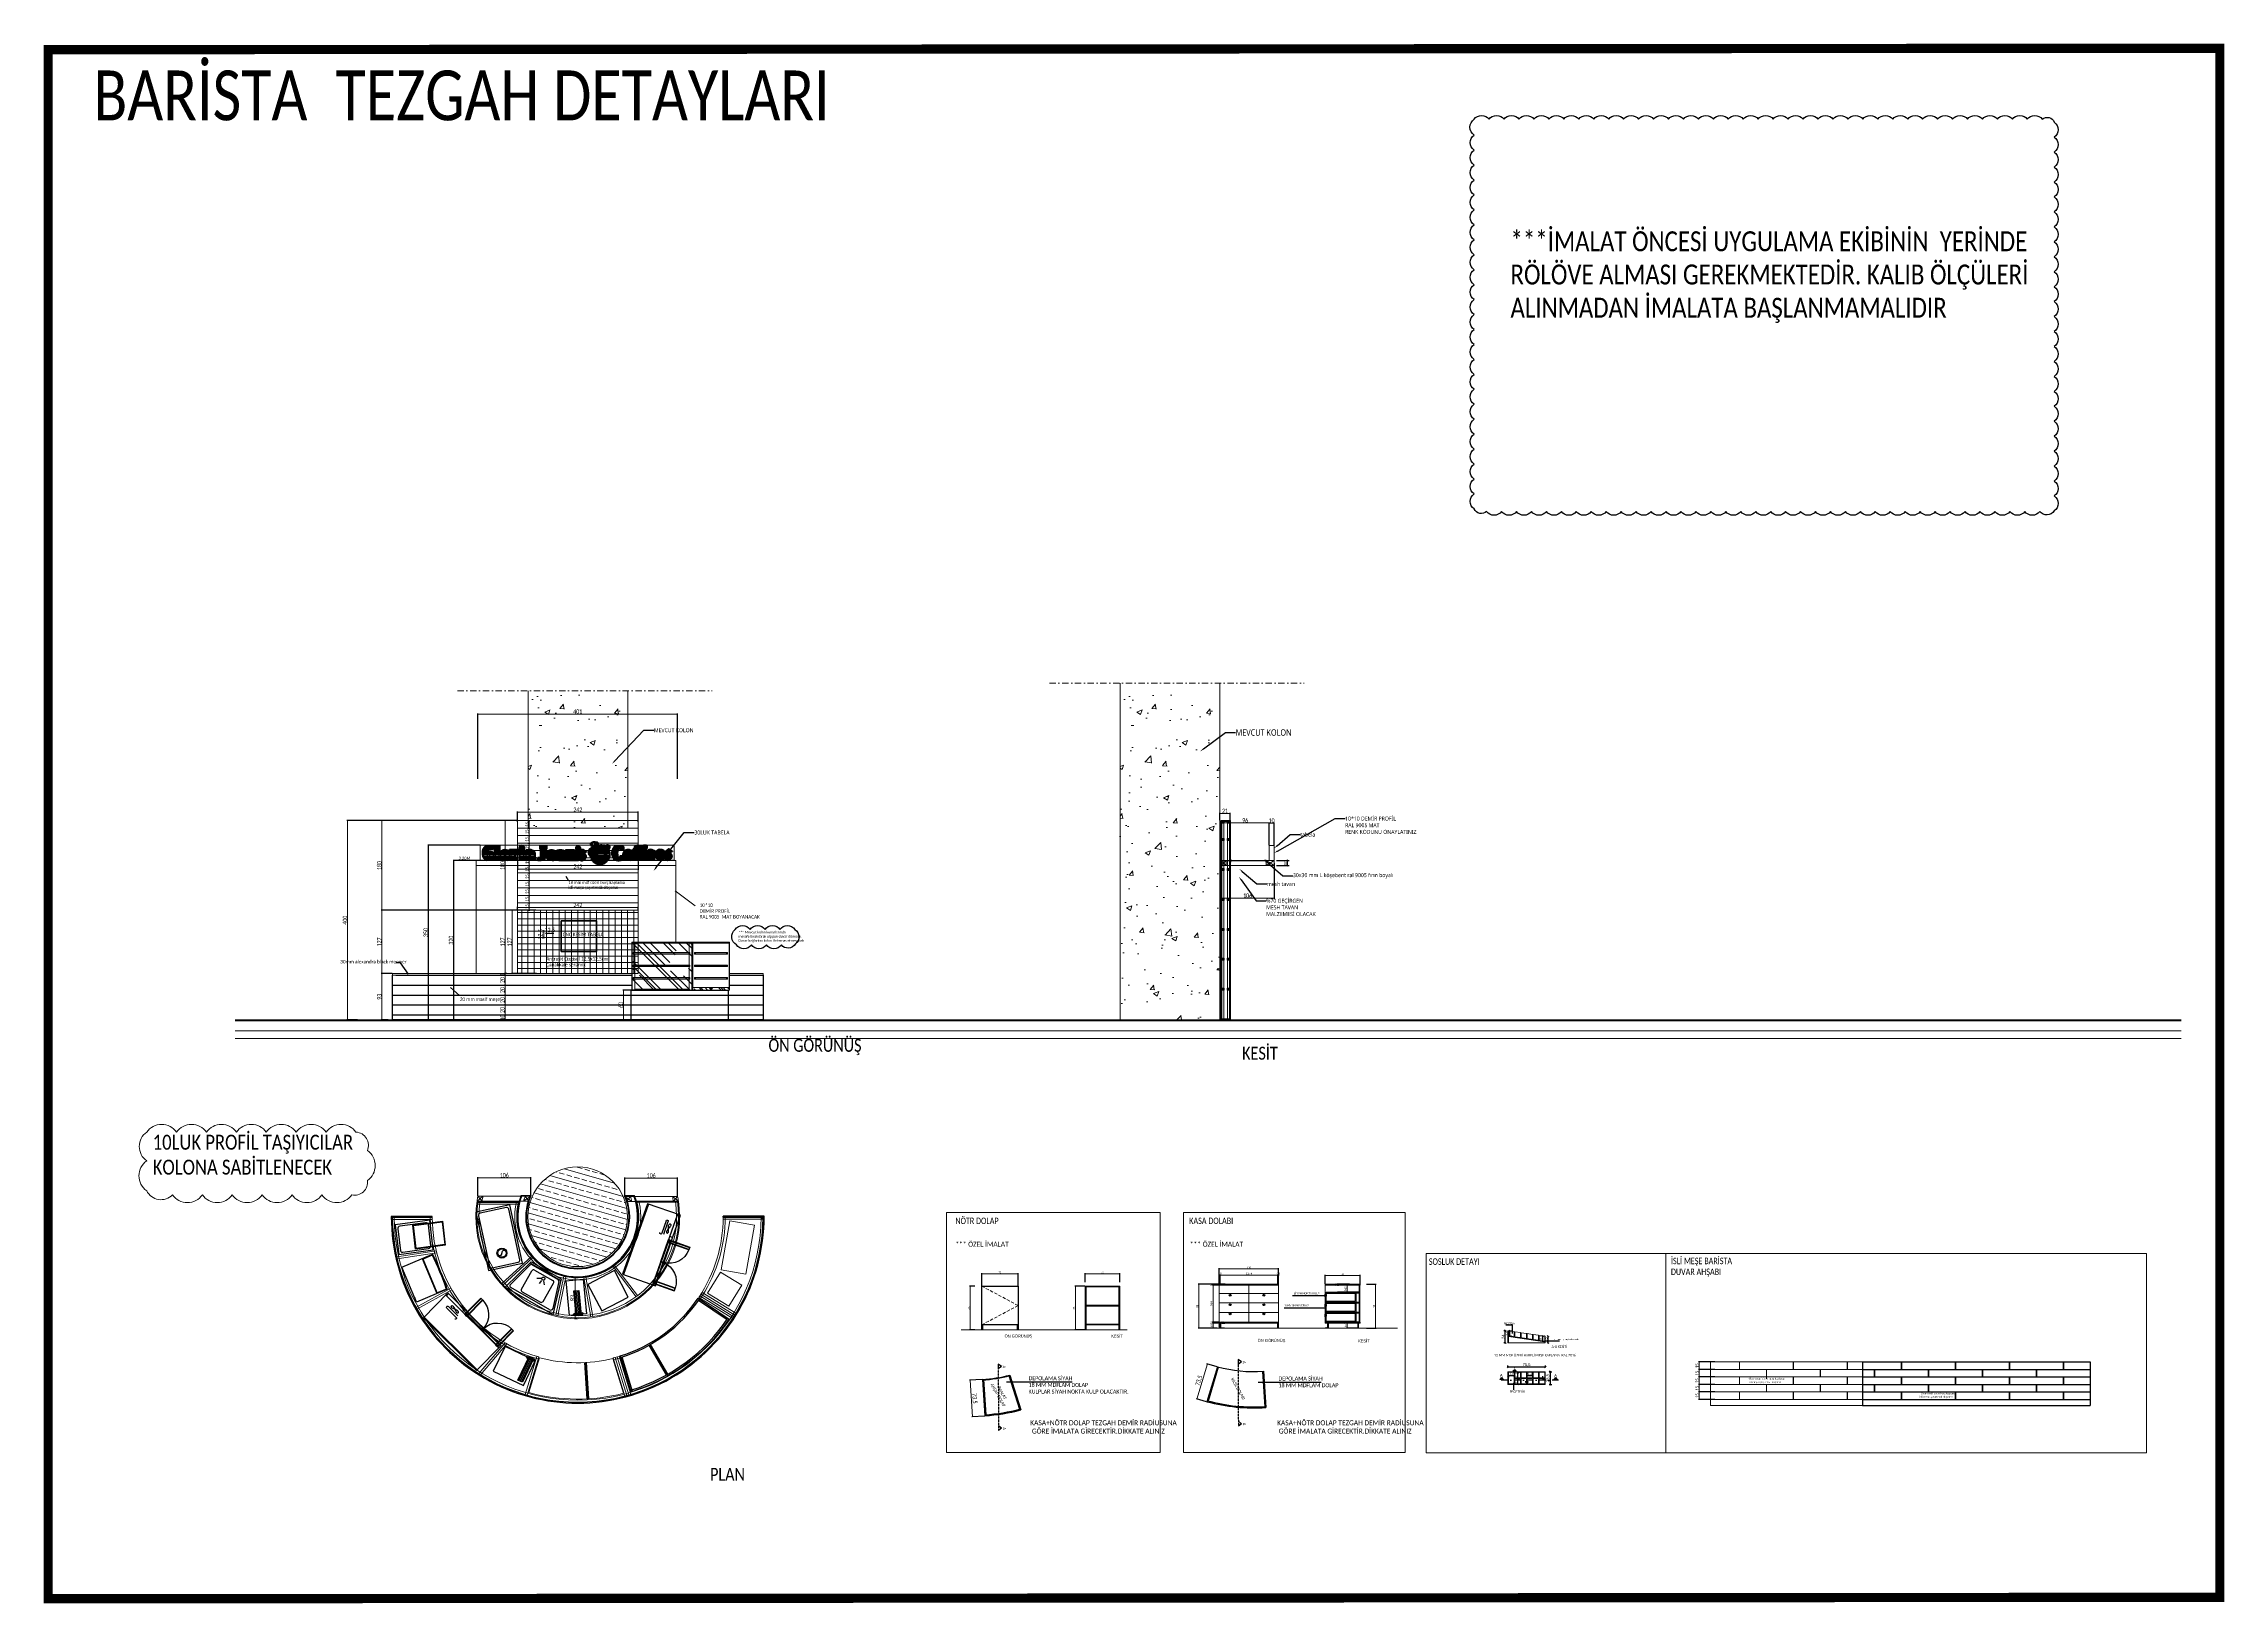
# Model space of a CAD drawing. Header units: millimetres. Extents: x 210628 to 232146, y -111309 to -91563.
# Drawn here: x 212707 to 217083, y -108622 to -105493 of the extents above; entities that cross this region are included whole.
import ezdxf
from ezdxf import colors
from ezdxf.entities.mleader import LeaderData, LeaderLine
from ezdxf.math import Vec2, Vec3

# ---------------------------------------------------------------- set-up
doc = ezdxf.new("R2010")
doc.units = ezdxf.units.MM
doc.header["$PDMODE"] = 2
for name, pattern in [('CONTINU', [0]), ('DASHDOT', [25.4, 12.7, -6.35, 0, -6.35]), ('DASHED', [0.75, 0.5, -0.25]), ('DASHED2', [9.525, 6.35, -3.175])]:
    doc.linetypes.add(name, pattern=pattern)
doc.layers.get('0').update_dxf_attribs({"lineweight": 20})
for name, color, linetype, lineweight in [('ahsap', 34, 'Continuous', 25), ('ahsap gor', 24, 'Continuous', 20), ('ahsap-1', 34, 'Continuous', 25), ('ahsapkesit', 26, 'Continuous', 20), ('ahsapkesit-1', 32, 'Continuous', 20), ('ahşap kesit', 30, 'Continuous', 30), ('alcıpan', 14, 'Continuous', 25), ('alçıpan tarama', 251, 'Continuous', 20), ('aydınlatma yazı', 1, 'Continuous', 20), ('CAM', 141, 'Continuous', 0), ('demir-1', 103, 'Continuous', 20), ('dim', 7, 'Continuous', 25), ('görünüş', 45, 'Continuous', 25), ('ince-1', 252, 'Continuous', 18), ('irem rev', 23, 'Continuous', 30), ('kaplama', 33, 'Continuous', 15), ('kesitçizgisi', 7, 'DASHDOT', 25), ('KP', 167, 'Continuous', 30), ('mermer', 142, 'Continuous', 15), ('olcu', 251, 'Continuous', 20), ('olcu-1', 252, 'Continuous', 18), ('seramik', 150, 'Continuous', 20), ('t_ahsapkesit', 42, 'Continuous', 0), ('t_görünüş', 45, 'Continuous', 25), ('t_kesit', 3, 'Continuous', 25), ('t_olcu', 252, 'Continuous', 20), ('t_tarama', 253, 'Continuous', 5), ('t_yazı', 23, 'Continuous', 25), ('tarama', 123, 'Continuous', 15), ('tarama-1', 251, 'Continuous', 15), ('text', 1, 'Continuous', 20), ('ölçü', 251, 'Continuous', 5)]:
    doc.layers.add(name, color=color, linetype=linetype, lineweight=lineweight)
for name, color, linetype in [('makine ekipman', 187, 'Continuous'), ('S-COLS', 6, 'Continuous'), ('t_gorunus', 36, 'Continuous'), ('yazı', 11, 'Continuous')]:
    doc.layers.add(name, color=color, linetype=linetype)
doc.styles.add('ATU', font='GOTHIC.TTF', dxfattribs={"width": 0.8})
doc.styles.add('text2', font='calibri.ttf', dxfattribs={"width": 0.8})
doc.styles.add('uban-2', font='GOTHIC.TTF', dxfattribs={"width": 0.8})
doc.styles.add('UBN', font='GOTHIC.TTF', dxfattribs={"width": 0.8})
doc.styles.add('Ölçü50', font='calibri.ttf', dxfattribs={"width": 0.7})
doc.dimstyles.new('olcu-10', dxfattribs={"dimtxt": 4, "dimasz": 1, "dimexe": 1.25, "dimexo": 0.625, "dimgap": 0.5, "dimtad": 1, "dimdec": 1, "dimzin": 9, "dimtxsty": 'Ölçü50', "dimblk": 'ARCHTICK', "dimcen": 2, "dimclrd": 256, "dimclre": 256, "dimclrt": 1, "dimazin": 2, "dimtfac": 1, "dimtdec": 1, "dimtix": 1, "dimtmove": 0, "dimatfit": 3, "dimldrblk": 'ARCHTICK', "dimfxl": 1, "dimlwd": -1, "dimarcsym": 0})
doc.dimstyles.new('olcu10', dxfattribs={"dimtxt": 9, "dimasz": 2, "dimexe": 1.25, "dimexo": 0.625, "dimgap": 0.5, "dimtad": 1, "dimdec": 1, "dimrnd": 0.5, "dimzin": 9, "dimtxsty": 'Ölçü50', "dimblk": 'ARCHTICK', "dimcen": 2, "dimclrd": 256, "dimclre": 256, "dimclrt": 6, "dimazin": 2, "dimtfac": 1, "dimtdec": 1, "dimtix": 1, "dimtmove": 0, "dimatfit": 3, "dimldrblk": 'ARCHTICK', "dimfxl": 1, "dimlwd": -1, "dimarcsym": 0})
doc.dimstyles.new('U_DIM_1_20', dxfattribs={"dimtxt": 6, "dimasz": 3, "dimexe": 3, "dimexo": 5, "dimgap": 1, "dimtad": 1, "dimdec": 1, "dimrnd": 0.5, "dimzin": 11, "dimtxsty": 'ATU', "dimblk": 'OBLIQUE', "dimcen": 1.5, "dimdle": 1.25, "dimclrd": 251, "dimclre": 251, "dimclrt": 1, "dimadec": 0, "dimazin": 0, "dimtfac": 1.25, "dimtdec": 1, "dimtix": 1, "dimtofl": 0, "dimtmove": 1, "dimatfit": 3, "dimldrblk": 'OBLIQUE', "dimfxl": 5, "dimtolj": 1, "dimtzin": 0, "dimarcsym": 0})

# ---------------------------------------------------------------- blocks, each defined once
blk = doc.blocks.new('_Oblique')
at = {"color": 0, "linetype": 'ByBlock', "lineweight": -2}
blk.add_line((-0.5, -0.5), (0.5, 0.5), dxfattribs=at)
blk = doc.blocks.new('*D36')
at = {"layer": 'DEFPOINTS', "color": 0, "transparency": 16777216}
for p in [(215644.8, -108154), (215720.2, -108148.1), (215720.2, -108154)]:
    blk.add_point(p, dxfattribs=at)
at = {"layer": 'ölçü', "color": 251, "lineweight": -2, "transparency": 16777216}
for p, q in [((215643.5, -108148.1), (215721.4, -108148.1)), ((215644.8, -108149), (215644.8, -108145.1)), ((215720.2, -108149), (215720.2, -108145.1))]:
    blk.add_line(p, q, dxfattribs=at)
at = {"layer": 'ölçü', "color": 251, "lineweight": -2, "transparency": 16777216, "xscale": 3, "yscale": 3, "zscale": 3, "rotation": 180}
blk.add_blockref('_Oblique', (215644.8, -108148.1), dxfattribs=at)
at = {"layer": 'ölçü', "color": 251, "lineweight": -2, "transparency": 16777216, "xscale": 3, "yscale": 3, "zscale": 3}
blk.add_blockref('_Oblique', (215720.2, -108148.1), dxfattribs=at)
at = {"layer": 'ölçü', "color": 1, "transparency": 16777216, "insert": (215682.5, -108143.8), "char_height": 6, "attachment_point": 5, "style": 'ATU'}
blk.add_mtext('\\A1;75,5', dxfattribs=at)
blk = doc.blocks.new('*D37')
at = {"layer": 'DEFPOINTS', "color": 0, "transparency": 16777216}
for p in [(215722.7, -108157.6), (215722.7, -108183.2), (215729.9, -108183.2)]:
    blk.add_point(p, dxfattribs=at)
at = {"layer": 'ölçü', "color": 251, "lineweight": -2, "transparency": 16777216}
for p, q in [((215727.7, -108157.6), (215732.9, -108157.6)), ((215729.9, -108156.4), (215729.9, -108184.5)), ((215727.7, -108183.2), (215732.9, -108183.2))]:
    blk.add_line(p, q, dxfattribs=at)
at = {"layer": 'ölçü', "color": 251, "lineweight": -2, "transparency": 16777216, "xscale": 3, "yscale": 3, "zscale": 3}
for p, rotation in [((215729.9, -108157.6), 90), ((215729.9, -108183.2), 270)]:
    blk.add_blockref('_Oblique', p, dxfattribs=dict(at, rotation=rotation))
at = {"layer": 'ölçü', "color": 1, "transparency": 16777216, "insert": (215725.5, -108170.4), "char_height": 6, "attachment_point": 5, "rotation": 90, "style": 'ATU'}
blk.add_mtext('\\A1;25,5', dxfattribs=at)
blk = doc.blocks.new('*D38')
at = {"layer": 'DEFPOINTS', "color": 0, "transparency": 16777216}
for p in [(215659.2, -108171), (215659.2, -108182), (215665.3, -108171)]:
    blk.add_point(p, dxfattribs=at)
at = {"layer": 'ölçü', "color": 251, "lineweight": -2, "transparency": 16777216}
for p, q in [((215665.3, -108183.3), (215665.3, -108169.8)), ((215664.2, -108171), (215668.3, -108171)), ((215664.2, -108182), (215668.3, -108182))]:
    blk.add_line(p, q, dxfattribs=at)
at = {"layer": 'ölçü', "color": 251, "lineweight": -2, "transparency": 16777216, "xscale": 3, "yscale": 3, "zscale": 3}
for p, rotation in [((215665.3, -108171), 90), ((215665.3, -108182), 270)]:
    blk.add_blockref('_Oblique', p, dxfattribs=dict(at, rotation=rotation))
at = {"layer": 'ölçü', "color": 1, "transparency": 16777216, "insert": (215661.3, -108176.5), "char_height": 6, "attachment_point": 5, "rotation": 90, "style": 'ATU'}
blk.add_mtext('\\A1;11', dxfattribs=at)
blk = doc.blocks.new('*D39')
at = {"layer": 'DEFPOINTS', "color": 0, "transparency": 16777216}
for p in [(215709.4, -108169.8), (215715.5, -108169.8), (215710, -108171)]:
    blk.add_point(p, dxfattribs=at)
at = {"layer": 'ölçü', "color": 251, "lineweight": -2, "transparency": 16777216}
for p, q in [((215714.4, -108169.8), (215718.5, -108169.8)), ((215715.5, -108169.8), (215715.5, -108166.8)), ((215715, -108171), (215718.5, -108171)), ((215715.5, -108171), (215715.5, -108174))]:
    blk.add_line(p, q, dxfattribs=at)
at = {"layer": 'ölçü', "color": 251, "lineweight": -2, "transparency": 16777216, "xscale": 3, "yscale": 3, "zscale": 3}
for p, rotation in [((215715.5, -108169.8), 270), ((215715.5, -108171), 90)]:
    blk.add_blockref('_Oblique', p, dxfattribs=dict(at, rotation=rotation))
at = {"layer": 'ölçü', "color": 1, "transparency": 16777216, "insert": (215711.5, -108170.4), "char_height": 6, "attachment_point": 5, "rotation": 90, "style": 'ATU'}
blk.add_mtext('\\A1;1', dxfattribs=at)
blk = doc.blocks.new('*D40')
at = {"layer": 'DEFPOINTS', "color": 0, "transparency": 16777216}
for p in [(215659.2, -108158.8), (215662.2, -108169.8), (215665.3, -108158.8)]:
    blk.add_point(p, dxfattribs=at)
at = {"layer": 'ölçü', "color": 251, "lineweight": -2, "transparency": 16777216}
for p, q in [((215664.2, -108158.8), (215668.3, -108158.8)), ((215665.3, -108171.1), (215665.3, -108157.6)), ((215667.2, -108169.8), (215668.3, -108169.8))]:
    blk.add_line(p, q, dxfattribs=at)
at = {"layer": 'ölçü', "color": 251, "lineweight": -2, "transparency": 16777216, "xscale": 3, "yscale": 3, "zscale": 3}
for p, rotation in [((215665.3, -108158.8), 90), ((215665.3, -108169.8), 270)]:
    blk.add_blockref('_Oblique', p, dxfattribs=dict(at, rotation=rotation))
at = {"layer": 'ölçü', "color": 1, "transparency": 16777216, "insert": (215661.3, -108164.3), "char_height": 6, "attachment_point": 5, "rotation": 90, "style": 'ATU'}
blk.add_mtext('\\A1;11', dxfattribs=at)
blk = doc.blocks.new('*D41')
at = {"layer": 'DEFPOINTS', "color": 0, "transparency": 16777216}
for p in [(215646, -108158.8), (215646, -108165.7), (215658, -108158.8)]:
    blk.add_point(p, dxfattribs=at)
at = {"layer": 'ölçü', "color": 251, "lineweight": -2, "transparency": 16777216}
for p, q in [((215659.2, -108165.7), (215644.7, -108165.7)), ((215646, -108163.8), (215646, -108168.7)), ((215658, -108163.8), (215658, -108168.7))]:
    blk.add_line(p, q, dxfattribs=at)
at = {"layer": 'ölçü', "color": 251, "lineweight": -2, "transparency": 16777216, "xscale": 3, "yscale": 3, "zscale": 3, "rotation": 180}
blk.add_blockref('_Oblique', (215646, -108165.7), dxfattribs=at)
at = {"layer": 'ölçü', "color": 251, "lineweight": -2, "transparency": 16777216, "xscale": 3, "yscale": 3, "zscale": 3}
blk.add_blockref('_Oblique', (215658, -108165.7), dxfattribs=at)
at = {"layer": 'ölçü', "color": 1, "transparency": 16777216, "insert": (215652, -108161.6), "char_height": 6, "attachment_point": 5, "style": 'ATU'}
blk.add_mtext('\\A1;12', dxfattribs=at)
blk = doc.blocks.new('*D42')
at = {"layer": 'DEFPOINTS', "color": 0, "transparency": 16777216}
for p in [(215658, -108162.2), (215659.2, -108156), (215659.2, -108158.8)]:
    blk.add_point(p, dxfattribs=at)
at = {"layer": 'ölçü', "color": 251, "lineweight": -2, "transparency": 16777216}
for p, q in [((215658, -108156), (215655, -108156)), ((215658, -108157.2), (215658, -108153)), ((215659.2, -108153.8), (215659.2, -108153)), ((215659.2, -108156), (215662.2, -108156))]:
    blk.add_line(p, q, dxfattribs=at)
at = {"layer": 'ölçü', "color": 251, "lineweight": -2, "transparency": 16777216, "xscale": 3, "yscale": 3, "zscale": 3}
blk.add_blockref('_Oblique', (215658, -108156), dxfattribs=at)
at = {"layer": 'ölçü', "color": 251, "lineweight": -2, "transparency": 16777216, "xscale": 3, "yscale": 3, "zscale": 3, "rotation": 180}
blk.add_blockref('_Oblique', (215659.2, -108156), dxfattribs=at)
at = {"layer": 'ölçü', "color": 1, "transparency": 16777216, "insert": (215658.6, -108152), "char_height": 6, "attachment_point": 5, "style": 'ATU'}
blk.add_mtext('\\A1;1', dxfattribs=at)
blk = doc.blocks.new('*D43')
at = {"layer": 'DEFPOINTS', "color": 0, "transparency": 16777216}
for p in [(215683.6, -108166.5), (215694.6, -108161.9), (215694.6, -108165.2)]:
    blk.add_point(p, dxfattribs=at)
at = {"layer": 'ölçü', "color": 251, "lineweight": -2, "transparency": 16777216}
for p, q in [((215682.3, -108165.2), (215695.8, -108165.2)), ((215683.6, -108161.5), (215683.6, -108162.2)), ((215694.6, -108166.9), (215694.6, -108168.2))]:
    blk.add_line(p, q, dxfattribs=at)
at = {"layer": 'ölçü', "color": 251, "lineweight": -2, "transparency": 16777216, "xscale": 3, "yscale": 3, "zscale": 3, "rotation": 180}
blk.add_blockref('_Oblique', (215683.6, -108165.2), dxfattribs=at)
at = {"layer": 'ölçü', "color": 251, "lineweight": -2, "transparency": 16777216, "xscale": 3, "yscale": 3, "zscale": 3}
blk.add_blockref('_Oblique', (215694.6, -108165.2), dxfattribs=at)
at = {"layer": 'ölçü', "color": 1, "transparency": 16777216, "insert": (215689.1, -108161.2), "char_height": 6, "attachment_point": 5, "style": 'ATU'}
blk.add_mtext('\\A1;11', dxfattribs=at)
blk = doc.blocks.new('*D44')
at = {"layer": 'DEFPOINTS', "color": 0, "transparency": 16777216}
for p in [(215646, -108075.7), (215649.1, -108075.7), (215646, -108085.7)]:
    blk.add_point(p, dxfattribs=at)
at = {"layer": 'ölçü', "color": 251, "lineweight": -2, "transparency": 16777216}
for p, q in [((215649.1, -108087), (215649.1, -108074.5)), ((215651, -108075.7), (215652.1, -108075.7)), ((215651, -108085.7), (215652.1, -108085.7))]:
    blk.add_line(p, q, dxfattribs=at)
at = {"layer": 'ölçü', "color": 251, "lineweight": -2, "transparency": 16777216, "xscale": 3, "yscale": 3, "zscale": 3}
for p, rotation in [((215649.1, -108075.7), 90), ((215649.1, -108085.7), 270)]:
    blk.add_blockref('_Oblique', p, dxfattribs=dict(at, rotation=rotation))
at = {"layer": 'ölçü', "color": 1, "transparency": 16777216, "insert": (215644.9, -108080.7), "char_height": 6, "attachment_point": 5, "rotation": 90, "style": 'ATU'}
blk.add_mtext('\\A1;10', dxfattribs=at)
blk = doc.blocks.new('*D45')
at = {"layer": 'DEFPOINTS', "color": 0, "transparency": 16777216}
for p in [(215714.1, -108086.4), (215714.1, -108096.3), (215715.3, -108086.4)]:
    blk.add_point(p, dxfattribs=at)
at = {"layer": 'ölçü', "color": 251, "lineweight": -2, "transparency": 16777216}
for p, q in [((215715.3, -108097.6), (215715.3, -108085.1)), ((215719.1, -108086.4), (215718.3, -108086.4)), ((215719.1, -108096.3), (215718.3, -108096.3))]:
    blk.add_line(p, q, dxfattribs=at)
at = {"layer": 'ölçü', "color": 251, "lineweight": -2, "transparency": 16777216, "xscale": 3, "yscale": 3, "zscale": 3}
for p, rotation in [((215715.3, -108086.4), 90), ((215715.3, -108096.3), 270)]:
    blk.add_blockref('_Oblique', p, dxfattribs=dict(at, rotation=rotation))
at = {"layer": 'ölçü', "color": 1, "transparency": 16777216, "insert": (215711.1, -108091.3), "char_height": 6, "attachment_point": 5, "rotation": 90, "style": 'ATU'}
blk.add_mtext('\\A1;10', dxfattribs=at)
blk = doc.blocks.new('*D46')
at = {"layer": 'DEFPOINTS', "color": 0, "transparency": 16777216}
for p in [(215723.3, -108086.5), (215723.3, -108099.5), (215725.5, -108099.5)]:
    blk.add_point(p, dxfattribs=at)
at = {"layer": 'ölçü', "color": 251, "lineweight": -2, "transparency": 16777216}
for p, q in [((215725.5, -108085.3), (215725.5, -108100.8)), ((215728.3, -108086.5), (215728.5, -108086.5)), ((215728.3, -108099.5), (215728.5, -108099.5))]:
    blk.add_line(p, q, dxfattribs=at)
at = {"layer": 'ölçü', "color": 251, "lineweight": -2, "transparency": 16777216, "xscale": 3, "yscale": 3, "zscale": 3}
for p, rotation in [((215725.5, -108086.5), 90), ((215725.5, -108099.5), 270)]:
    blk.add_blockref('_Oblique', p, dxfattribs=dict(at, rotation=rotation))
at = {"layer": 'ölçü', "color": 1, "transparency": 16777216, "insert": (215721.3, -108093), "char_height": 6, "attachment_point": 5, "rotation": 90, "style": 'ATU'}
blk.add_mtext('\\A1;13', dxfattribs=at)
blk = doc.blocks.new('*D47')
at = {"layer": 'DEFPOINTS', "color": 0, "transparency": 16777216}
for p in [(215639.9, -108075.5), (215644.8, -108075.5), (215644.8, -108099.5)]:
    blk.add_point(p, dxfattribs=at)
at = {"layer": 'ölçü', "color": 251, "lineweight": -2, "transparency": 16777216}
for p, q in [((215639.8, -108075.5), (215636.9, -108075.5)), ((215639.9, -108100.8), (215639.9, -108074.3)), ((215639.8, -108099.5), (215636.9, -108099.5))]:
    blk.add_line(p, q, dxfattribs=at)
at = {"layer": 'ölçü', "color": 251, "lineweight": -2, "transparency": 16777216, "xscale": 3, "yscale": 3, "zscale": 3}
for p, rotation in [((215639.9, -108075.5), 90), ((215639.9, -108099.5), 270)]:
    blk.add_blockref('_Oblique', p, dxfattribs=dict(at, rotation=rotation))
at = {"layer": 'ölçü', "color": 1, "transparency": 16777216, "insert": (215635.8, -108087.5), "char_height": 6, "attachment_point": 5, "rotation": 90, "style": 'ATU'}
blk.add_mtext('\\A1;24', dxfattribs=at)
blk = doc.blocks.new('*D48')
at = {"layer": 'DEFPOINTS', "color": 0, "transparency": 16777216}
for p in [(215682.4, -108173.6, 0), (215683.6, -108173.6, 0), (215683.6, -108178.2)]:
    blk.add_point(p, dxfattribs=at)
at = {"layer": 'ölçü', "color": 251, "lineweight": -2, "transparency": 16777216}
for p, q in [((215682.4, -108178.2), (215679.4, -108178.2)), ((215682.4, -108178.6), (215682.4, -108181.2)), ((215683.6, -108178.2), (215686.6, -108178.2)), ((215683.6, -108178.6), (215683.6, -108181.2))]:
    blk.add_line(p, q, dxfattribs=at)
at = {"layer": 'ölçü', "color": 251, "lineweight": -2, "transparency": 16777216, "xscale": 3, "yscale": 3, "zscale": 3}
blk.add_blockref('_Oblique', (215682.4, -108178.2), dxfattribs=at)
at = {"layer": 'ölçü', "color": 251, "lineweight": -2, "transparency": 16777216, "xscale": 3, "yscale": 3, "zscale": 3, "rotation": 180}
blk.add_blockref('_Oblique', (215683.6, -108178.2), dxfattribs=at)
at = {"layer": 'ölçü', "color": 1, "transparency": 16777216, "insert": (215683, -108174.2), "char_height": 6, "attachment_point": 5, "style": 'ATU'}
blk.add_mtext('\\A1;1', dxfattribs=at)
blk = doc.blocks.new('_ArchTick')
at = {"color": 0, "linetype": 'ByBlock', "const_width": 0.15}
blk.add_lwpolyline([(-0.5, -0.5), (0.5, 0.5)], dxfattribs=at)
blk = doc.blocks.new('*D49')
at = {"layer": 'DEFPOINTS', "color": 0, "transparency": 16777216}
for p in [(214576.1, -107985.8), (214566.3, -108073.8), (214576.1, -108073.8)]:
    blk.add_point(p, dxfattribs=at)
at = {"layer": 't_olcu', "lineweight": -2, "transparency": 16777216}
for p, q in [((214575.5, -107985.8), (214565, -107985.8)), ((214575.5, -108073.8), (214565, -108073.8))]:
    blk.add_line(p, q, dxfattribs=at)
at = {"layer": 't_olcu', "transparency": 16777216}
blk.add_line((214566.3, -107985.8), (214566.3, -108073.8), dxfattribs=at)
for p, rotation in [((214566.3, -107985.8), 90), ((214566.3, -108073.8), 270)]:
    blk.add_blockref('_ArchTick', p, dxfattribs=dict(at, rotation=rotation))
at = {"layer": 't_olcu', "color": 1, "transparency": 16777216, "insert": (214563.7, -108029.8), "char_height": 4, "attachment_point": 5, "rotation": 90, "style": 'Ölçü50'}
blk.add_mtext('88', dxfattribs=at)
blk = doc.blocks.new('*D50')
at = {"layer": 'DEFPOINTS', "color": 0, "transparency": 16777216}
for p in [(214796.6, -107985.8), (214777.2, -108073.8), (214796.6, -108073.8)]:
    blk.add_point(p, dxfattribs=at)
at = {"layer": 't_olcu', "lineweight": -2, "transparency": 16777216}
for p, q in [((214796, -107985.8), (214775.9, -107985.8)), ((214796, -108073.8), (214775.9, -108073.8))]:
    blk.add_line(p, q, dxfattribs=at)
at = {"layer": 't_olcu', "transparency": 16777216}
blk.add_line((214777.2, -107985.8), (214777.2, -108073.8), dxfattribs=at)
for p, rotation in [((214777.2, -107985.8), 90), ((214777.2, -108073.8), 270)]:
    blk.add_blockref('_ArchTick', p, dxfattribs=dict(at, rotation=rotation))
at = {"layer": 't_olcu', "color": 1, "transparency": 16777216, "insert": (214774.6, -108029.8), "char_height": 4, "attachment_point": 5, "rotation": 90, "style": 'Ölçü50'}
blk.add_mtext('88', dxfattribs=at)
blk = doc.blocks.new('*D51')
at = {"layer": 'DEFPOINTS', "color": 0, "transparency": 16777216}
for p in [(214796.6, -107978.8), (214866.6, -107961.2), (214866.6, -107978.8)]:
    blk.add_point(p, dxfattribs=at)
at = {"layer": 't_olcu', "lineweight": -2, "transparency": 16777216}
for p, q in [((214796.6, -107978.1), (214796.6, -107960)), ((214866.6, -107978.1), (214866.6, -107960))]:
    blk.add_line(p, q, dxfattribs=at)
at = {"layer": 't_olcu', "transparency": 16777216}
blk.add_line((214796.6, -107961.2), (214866.6, -107961.2), dxfattribs=at)
at = {"layer": 't_olcu', "transparency": 16777216, "rotation": 180}
blk.add_blockref('_ArchTick', (214796.6, -107961.2), dxfattribs=at)
at = {"layer": 't_olcu', "transparency": 16777216}
blk.add_blockref('_ArchTick', (214866.6, -107961.2), dxfattribs=at)
at = {"layer": 't_olcu', "color": 1, "transparency": 16777216, "insert": (214831.6, -107958.7), "char_height": 4, "attachment_point": 5, "style": 'Ölçü50'}
blk.add_mtext('70', dxfattribs=at)
blk = doc.blocks.new('*D52')
at = {"layer": 'DEFPOINTS', "color": 0, "transparency": 16777216}
for p in [(215278.7, -107964.6), (215278.7, -107982.2), (215348.6, -107982.2)]:
    blk.add_point(p, dxfattribs=at)
at = {"layer": 't_olcu', "lineweight": -2, "transparency": 16777216}
for p, q in [((215278.7, -107981.6), (215278.7, -107963.4)), ((215348.6, -107981.6), (215348.6, -107963.4))]:
    blk.add_line(p, q, dxfattribs=at)
at = {"layer": 't_olcu', "transparency": 16777216}
blk.add_line((215348.6, -107964.6), (215278.7, -107964.6), dxfattribs=at)
at = {"layer": 't_olcu', "transparency": 16777216, "rotation": 180}
blk.add_blockref('_ArchTick', (215278.7, -107964.6), dxfattribs=at)
at = {"layer": 't_olcu', "transparency": 16777216}
blk.add_blockref('_ArchTick', (215348.6, -107964.6), dxfattribs=at)
at = {"layer": 't_olcu', "color": 1, "transparency": 16777216, "insert": (215313.6, -107962.1), "char_height": 4, "attachment_point": 5, "style": 'Ölçü50'}
blk.add_mtext('70', dxfattribs=at)
blk = doc.blocks.new('*D53')
at = {"layer": 'DEFPOINTS', "color": 0, "transparency": 16777216}
for p in [(215360.4, -107982.2), (215360.4, -108070.2), (215379.4, -108070.2)]:
    blk.add_point(p, dxfattribs=at)
at = {"layer": 't_olcu', "lineweight": -2, "transparency": 16777216}
for p, q in [((215361.1, -107982.2), (215380.7, -107982.2)), ((215361.1, -108070.2), (215380.7, -108070.2))]:
    blk.add_line(p, q, dxfattribs=at)
at = {"layer": 't_olcu', "transparency": 16777216}
blk.add_line((215379.4, -107982.2), (215379.4, -108070.2), dxfattribs=at)
for p, rotation in [((215379.4, -107982.2), 90), ((215379.4, -108070.2), 270)]:
    blk.add_blockref('_ArchTick', p, dxfattribs=dict(at, rotation=rotation))
at = {"layer": 't_olcu', "color": 1, "transparency": 16777216, "insert": (215376.9, -108026.2), "char_height": 4, "attachment_point": 5, "rotation": 90, "style": 'Ölçü50'}
blk.add_mtext('88', dxfattribs=at)
blk = doc.blocks.new('*D54')
at = {"layer": 'DEFPOINTS', "color": 0, "transparency": 16777216}
for p in [(215322.5, -108060.2), (215346.8, -108060.2), (215346.8, -108070.2)]:
    blk.add_point(p, dxfattribs=at)
at = {"layer": 't_olcu', "lineweight": -2, "transparency": 16777216}
for p, q in [((215346.2, -108060.2), (215321.2, -108060.2)), ((215346.2, -108070.2), (215321.2, -108070.2))]:
    blk.add_line(p, q, dxfattribs=at)
at = {"layer": 't_olcu', "transparency": 16777216}
blk.add_line((215322.5, -108070.2), (215322.5, -108060.2), dxfattribs=at)
for p, rotation in [((215322.5, -108060.2), 90), ((215322.5, -108070.2), 270)]:
    blk.add_blockref('_ArchTick', p, dxfattribs=dict(at, rotation=rotation))
at = {"layer": 't_olcu', "color": 1, "transparency": 16777216, "insert": (215319.9, -108065.2), "char_height": 4, "attachment_point": 5, "rotation": 90, "style": 'Ölçü50'}
blk.add_mtext('10', dxfattribs=at)
blk = doc.blocks.new('*D55')
at = {"layer": 'DEFPOINTS', "color": 0, "transparency": 16777216}
for p in [(215322.5, -108058.4), (215346.8, -108058.4), (215346.8, -108060.2)]:
    blk.add_point(p, dxfattribs=at)
at = {"layer": 't_olcu', "lineweight": -2, "transparency": 16777216}
for p, q in [((215346.2, -108058.4), (215321.2, -108058.4)), ((215346.2, -108060.2), (215321.2, -108060.2))]:
    blk.add_line(p, q, dxfattribs=at)
at = {"layer": 't_olcu', "transparency": 16777216}
for p, q in [((215322.5, -108058.4), (215322.5, -108057.4)), ((215322.5, -108060.2), (215322.5, -108058.4)), ((215322.5, -108060.2), (215322.5, -108061.2))]:
    blk.add_line(p, q, dxfattribs=at)
for p, rotation in [((215322.5, -108058.4), 270), ((215322.5, -108060.2), 90)]:
    blk.add_blockref('_ArchTick', p, dxfattribs=dict(at, rotation=rotation))
at = {"layer": 't_olcu', "color": 1, "transparency": 16777216, "insert": (215319.5, -108059.3), "char_height": 4, "attachment_point": 5, "rotation": 90, "style": 'Ölçü50'}
blk.add_mtext('1,8', dxfattribs=at)
blk = doc.blocks.new('*D56')
at = {"layer": 'DEFPOINTS', "color": 0, "transparency": 16777216}
for p in [(215304.2, -107998.2), (215330.5, -107998.2), (215330.5, -108000.2)]:
    blk.add_point(p, dxfattribs=at)
at = {"layer": 't_olcu', "lineweight": -2, "transparency": 16777216}
for p, q in [((215329.9, -107998.2), (215302.9, -107998.2)), ((215329.9, -108000.2), (215302.9, -108000.2))]:
    blk.add_line(p, q, dxfattribs=at)
at = {"layer": 't_olcu', "transparency": 16777216}
for p, q in [((215304.2, -107998.2), (215304.2, -107997.2)), ((215304.2, -108000.2), (215304.2, -107998.2)), ((215304.2, -108000.2), (215304.2, -108001.2))]:
    blk.add_line(p, q, dxfattribs=at)
for p, rotation in [((215304.2, -107998.2), 270), ((215304.2, -108000.2), 90)]:
    blk.add_blockref('_ArchTick', p, dxfattribs=dict(at, rotation=rotation))
at = {"layer": 't_olcu', "color": 1, "transparency": 16777216, "insert": (215301.6, -107999.2), "char_height": 4, "attachment_point": 5, "rotation": 90, "style": 'Ölçü50'}
blk.add_mtext('2', dxfattribs=at)
blk = doc.blocks.new('*D57')
at = {"layer": 'DEFPOINTS', "color": 0, "transparency": 16777216}
for p in [(215322.5, -107984), (215346.8, -107984), (215346.8, -107998.2)]:
    blk.add_point(p, dxfattribs=at)
at = {"layer": 't_olcu', "lineweight": -2, "transparency": 16777216}
for p, q in [((215346.2, -107984), (215321.2, -107984)), ((215346.2, -107998.2), (215321.2, -107998.2))]:
    blk.add_line(p, q, dxfattribs=at)
at = {"layer": 't_olcu', "transparency": 16777216}
blk.add_line((215322.5, -107998.2), (215322.5, -107984), dxfattribs=at)
for p, rotation in [((215322.5, -107984), 90), ((215322.5, -107998.2), 270)]:
    blk.add_blockref('_ArchTick', p, dxfattribs=dict(at, rotation=rotation))
at = {"layer": 't_olcu', "color": 1, "transparency": 16777216, "insert": (215319.5, -107991.1), "char_height": 4, "attachment_point": 5, "rotation": 90, "style": 'Ölçü50'}
blk.add_mtext('14,2', dxfattribs=at)
blk = doc.blocks.new('*D58')
at = {"layer": 'DEFPOINTS', "color": 0, "transparency": 16777216}
for p in [(215304.2, -107982.2), (215327.8, -107982.2), (215330.5, -107984)]:
    blk.add_point(p, dxfattribs=at)
at = {"layer": 't_olcu', "lineweight": -2, "transparency": 16777216}
for p, q in [((215327.2, -107982.2), (215302.9, -107982.2)), ((215329.9, -107984), (215302.9, -107984))]:
    blk.add_line(p, q, dxfattribs=at)
at = {"layer": 't_olcu', "transparency": 16777216}
for p, q in [((215304.2, -107982.2), (215304.2, -107981.2)), ((215304.2, -107984), (215304.2, -107982.2)), ((215304.2, -107984), (215304.2, -107985))]:
    blk.add_line(p, q, dxfattribs=at)
for p, rotation in [((215304.2, -107982.2), 270), ((215304.2, -107984), 90)]:
    blk.add_blockref('_ArchTick', p, dxfattribs=dict(at, rotation=rotation))
at = {"layer": 't_olcu', "color": 1, "transparency": 16777216, "insert": (215301.2, -107983.1), "char_height": 4, "attachment_point": 5, "rotation": 90, "style": 'Ölçü50'}
blk.add_mtext('1,8', dxfattribs=at)
blk = doc.blocks.new('*D59')
at = {"layer": 'DEFPOINTS', "color": 0, "transparency": 16777216}
for p in [(215066, -107982.2), (215067.8, -107964), (215067.8, -107982.2)]:
    blk.add_point(p, dxfattribs=at)
at = {"layer": 't_olcu', "transparency": 16777216}
for p, q in [((215066, -107964), (215065, -107964)), ((215066, -107964), (215067.8, -107964)), ((215067.8, -107964), (215068.8, -107964))]:
    blk.add_line(p, q, dxfattribs=at)
at = {"layer": 't_olcu', "lineweight": -2, "transparency": 16777216}
for p, q in [((215066, -107981.6), (215066, -107962.7)), ((215067.8, -107981.6), (215067.8, -107962.7))]:
    blk.add_line(p, q, dxfattribs=at)
at = {"layer": 't_olcu', "transparency": 16777216}
blk.add_blockref('_ArchTick', (215066, -107964), dxfattribs=at)
at = {"layer": 't_olcu', "transparency": 16777216, "rotation": 180}
blk.add_blockref('_ArchTick', (215067.8, -107964), dxfattribs=at)
at = {"layer": 't_olcu', "color": 1, "transparency": 16777216, "insert": (215066.9, -107961), "char_height": 4, "attachment_point": 5, "style": 'Ölçü50'}
blk.add_mtext('1,8', dxfattribs=at)
blk = doc.blocks.new('*D60')
at = {"layer": 'DEFPOINTS', "color": 0, "transparency": 16777216}
for p in [(215067.8, -107982.2), (215183.2, -107964), (215183.2, -107984)]:
    blk.add_point(p, dxfattribs=at)
at = {"layer": 't_olcu', "lineweight": -2, "transparency": 16777216}
for p, q in [((215067.8, -107981.6), (215067.8, -107962.7)), ((215183.2, -107983.4), (215183.2, -107962.7))]:
    blk.add_line(p, q, dxfattribs=at)
at = {"layer": 't_olcu', "transparency": 16777216}
blk.add_line((215067.8, -107964), (215183.2, -107964), dxfattribs=at)
at = {"layer": 't_olcu', "transparency": 16777216, "rotation": 180}
blk.add_blockref('_ArchTick', (215067.8, -107964), dxfattribs=at)
at = {"layer": 't_olcu', "transparency": 16777216}
blk.add_blockref('_ArchTick', (215183.2, -107964), dxfattribs=at)
at = {"layer": 't_olcu', "color": 1, "transparency": 16777216, "insert": (215125.5, -107961), "char_height": 4, "attachment_point": 5, "style": 'Ölçü50'}
blk.add_mtext('115,4', dxfattribs=at)
blk = doc.blocks.new('*D61')
at = {"layer": 'DEFPOINTS', "color": 0, "transparency": 16777216}
for p in [(215185, -107951.3), (215066, -107982.2), (215185, -107982.2)]:
    blk.add_point(p, dxfattribs=at)
at = {"layer": 't_olcu', "lineweight": -2, "transparency": 16777216}
for p, q in [((215066, -107981.6), (215066, -107950.1)), ((215185, -107981.6), (215185, -107950.1))]:
    blk.add_line(p, q, dxfattribs=at)
at = {"layer": 't_olcu', "transparency": 16777216}
blk.add_line((215066, -107951.3), (215185, -107951.3), dxfattribs=at)
at = {"layer": 't_olcu', "transparency": 16777216, "rotation": 180}
blk.add_blockref('_ArchTick', (215066, -107951.3), dxfattribs=at)
at = {"layer": 't_olcu', "transparency": 16777216}
blk.add_blockref('_ArchTick', (215185, -107951.3), dxfattribs=at)
at = {"layer": 't_olcu', "color": 1, "transparency": 16777216, "insert": (215125.5, -107948.8), "char_height": 4, "attachment_point": 5, "style": 'Ölçü50'}
blk.add_mtext('119', dxfattribs=at)
blk = doc.blocks.new('*D62')
at = {"layer": 'DEFPOINTS', "color": 0, "transparency": 16777216}
for p in [(215183.2, -107984), (215185, -107964), (215185, -107982.2)]:
    blk.add_point(p, dxfattribs=at)
at = {"layer": 't_olcu', "transparency": 16777216}
for p, q in [((215183.2, -107964), (215182.2, -107964)), ((215183.2, -107964), (215185, -107964)), ((215185, -107964), (215186, -107964))]:
    blk.add_line(p, q, dxfattribs=at)
at = {"layer": 't_olcu', "lineweight": -2, "transparency": 16777216}
for p, q in [((215183.2, -107983.4), (215183.2, -107962.7)), ((215185, -107981.6), (215185, -107962.7))]:
    blk.add_line(p, q, dxfattribs=at)
at = {"layer": 't_olcu', "transparency": 16777216}
blk.add_blockref('_ArchTick', (215183.2, -107964), dxfattribs=at)
at = {"layer": 't_olcu', "transparency": 16777216, "rotation": 180}
blk.add_blockref('_ArchTick', (215185, -107964), dxfattribs=at)
at = {"layer": 't_olcu', "color": 1, "transparency": 16777216, "insert": (215184.1, -107961), "char_height": 4, "attachment_point": 5, "style": 'Ölçü50'}
blk.add_mtext('1,8', dxfattribs=at)
blk = doc.blocks.new('*D63')
at = {"layer": 'DEFPOINTS', "color": 0, "transparency": 16777216}
for p in [(215071.3, -108058.4), (215071.3, -108060.2), (215075.9, -108060.2)]:
    blk.add_point(p, dxfattribs=at)
at = {"layer": 't_olcu', "lineweight": -2, "transparency": 16777216}
for p, q in [((215071.9, -108058.4), (215077.1, -108058.4)), ((215071.9, -108060.2), (215077.1, -108060.2))]:
    blk.add_line(p, q, dxfattribs=at)
at = {"layer": 't_olcu', "transparency": 16777216}
for p, q in [((215075.9, -108058.4), (215075.9, -108057.4)), ((215075.9, -108058.4), (215075.9, -108060.2)), ((215075.9, -108060.2), (215075.9, -108061.2))]:
    blk.add_line(p, q, dxfattribs=at)
for p, rotation in [((215075.9, -108058.4), 270), ((215075.9, -108060.2), 90)]:
    blk.add_blockref('_ArchTick', p, dxfattribs=dict(at, rotation=rotation))
at = {"layer": 't_olcu', "color": 1, "transparency": 16777216, "insert": (215072.9, -108059.3), "char_height": 4, "attachment_point": 5, "rotation": 90, "style": 'Ölçü50'}
blk.add_mtext('1,8', dxfattribs=at)
blk = doc.blocks.new('*D64')
at = {"layer": 'DEFPOINTS', "color": 0, "transparency": 16777216}
for p in [(215068.8, -108070.2), (215077.3, -108060.2), (215077.3, -108070.2)]:
    blk.add_point(p, dxfattribs=at)
at = {"layer": 't_olcu', "lineweight": -2, "transparency": 16777216}
for p, q in [((215076.7, -108060.2), (215067.6, -108060.2)), ((215076.7, -108070.2), (215067.6, -108070.2))]:
    blk.add_line(p, q, dxfattribs=at)
at = {"layer": 't_olcu', "transparency": 16777216}
blk.add_line((215068.8, -108060.2), (215068.8, -108070.2), dxfattribs=at)
for p, rotation in [((215068.8, -108060.2), 90), ((215068.8, -108070.2), 270)]:
    blk.add_blockref('_ArchTick', p, dxfattribs=dict(at, rotation=rotation))
at = {"layer": 't_olcu', "color": 1, "transparency": 16777216, "insert": (215066.3, -108065.2), "char_height": 4, "attachment_point": 5, "rotation": 90, "style": 'Ölçü50'}
blk.add_mtext('10', dxfattribs=at)
blk = doc.blocks.new('*D65')
at = {"layer": 'DEFPOINTS', "color": 0, "transparency": 16777216}
for p in [(214589.2, -107988.7), (214662.2, -107961), (214662.2, -107987.2, 0)]:
    blk.add_point(p, dxfattribs=at)
at = {"layer": 't_olcu', "lineweight": -2, "transparency": 16777216}
for p, q in [((214589.2, -107988.1), (214589.2, -107959.7)), ((214662.2, -107986.5), (214662.2, -107959.7))]:
    blk.add_line(p, q, dxfattribs=at)
at = {"layer": 't_olcu', "transparency": 16777216}
blk.add_line((214589.2, -107961), (214662.2, -107961), dxfattribs=at)
at = {"layer": 't_olcu', "transparency": 16777216, "rotation": 180}
blk.add_blockref('_ArchTick', (214589.2, -107961), dxfattribs=at)
at = {"layer": 't_olcu', "transparency": 16777216}
blk.add_blockref('_ArchTick', (214662.2, -107961), dxfattribs=at)
at = {"layer": 't_olcu', "color": 1, "transparency": 16777216, "insert": (214625.7, -107958.4), "char_height": 4, "attachment_point": 5, "style": 'Ölçü50'}
blk.add_mtext('73', dxfattribs=at)
blk = doc.blocks.new('*D66')
at = {"layer": 'DEFPOINTS', "color": 0, "transparency": 16777216}
for p in [(215053.5, -108060.2), (215061.6, -108070.2), (215066, -108060.2)]:
    blk.add_point(p, dxfattribs=at)
at = {"layer": 't_olcu', "lineweight": -2, "transparency": 16777216}
for p, q in [((215065.4, -108060.2), (215052.2, -108060.2)), ((215061, -108070.2), (215052.2, -108070.2))]:
    blk.add_line(p, q, dxfattribs=at)
at = {"layer": 't_olcu', "transparency": 16777216}
blk.add_line((215053.5, -108070.2), (215053.5, -108060.2), dxfattribs=at)
for p, rotation in [((215053.5, -108060.2), 90), ((215053.5, -108070.2), 270)]:
    blk.add_blockref('_ArchTick', p, dxfattribs=dict(at, rotation=rotation))
at = {"layer": 't_olcu', "color": 1, "transparency": 16777216, "insert": (215050.9, -108065.2), "char_height": 4, "attachment_point": 5, "rotation": 90, "style": 'Ölçü50'}
blk.add_mtext('10', dxfattribs=at)
blk = doc.blocks.new('*D67')
at = {"layer": 'DEFPOINTS', "color": 0, "transparency": 16777216}
for p in [(215053.5, -108058.4), (215066, -108058.4), (215066, -108060.2)]:
    blk.add_point(p, dxfattribs=at)
at = {"layer": 't_olcu', "lineweight": -2, "transparency": 16777216}
for p, q in [((215065.4, -108058.4), (215052.2, -108058.4)), ((215065.4, -108060.2), (215052.2, -108060.2))]:
    blk.add_line(p, q, dxfattribs=at)
at = {"layer": 't_olcu', "transparency": 16777216}
for p, q in [((215053.5, -108058.4), (215053.5, -108057.4)), ((215053.5, -108060.2), (215053.5, -108058.4)), ((215053.5, -108060.2), (215053.5, -108061.2))]:
    blk.add_line(p, q, dxfattribs=at)
for p, rotation in [((215053.5, -108058.4), 270), ((215053.5, -108060.2), 90)]:
    blk.add_blockref('_ArchTick', p, dxfattribs=dict(at, rotation=rotation))
at = {"layer": 't_olcu', "color": 1, "transparency": 16777216, "insert": (215050.5, -108059.3), "char_height": 4, "attachment_point": 5, "rotation": 90, "style": 'Ölçü50'}
blk.add_mtext('1,8', dxfattribs=at)
blk = doc.blocks.new('*D68')
at = {"layer": 'DEFPOINTS', "color": 0, "transparency": 16777216}
for p in [(215053.5, -107984), (215066, -107984), (215066, -108058.4)]:
    blk.add_point(p, dxfattribs=at)
at = {"layer": 't_olcu', "lineweight": -2, "transparency": 16777216}
for p, q in [((215065.4, -107984), (215052.2, -107984)), ((215065.4, -108058.4), (215052.2, -108058.4))]:
    blk.add_line(p, q, dxfattribs=at)
at = {"layer": 't_olcu', "transparency": 16777216}
blk.add_line((215053.5, -108058.4), (215053.5, -107984), dxfattribs=at)
for p, rotation in [((215053.5, -107984), 90), ((215053.5, -108058.4), 270)]:
    blk.add_blockref('_ArchTick', p, dxfattribs=dict(at, rotation=rotation))
at = {"layer": 't_olcu', "color": 1, "transparency": 16777216, "insert": (215050.5, -108021.2), "char_height": 4, "attachment_point": 5, "rotation": 90, "style": 'Ölçü50'}
blk.add_mtext('74,4', dxfattribs=at)
blk = doc.blocks.new('*D69')
at = {"layer": 'DEFPOINTS', "color": 0, "transparency": 16777216}
for p in [(215053.5, -107982.2), (215066, -107982.2), (215066, -107984)]:
    blk.add_point(p, dxfattribs=at)
at = {"layer": 't_olcu', "lineweight": -2, "transparency": 16777216}
for p, q in [((215065.4, -107982.2), (215052.2, -107982.2)), ((215065.4, -107984), (215052.2, -107984))]:
    blk.add_line(p, q, dxfattribs=at)
at = {"layer": 't_olcu', "transparency": 16777216}
for p, q in [((215053.5, -107982.2), (215053.5, -107981.2)), ((215053.5, -107984), (215053.5, -107982.2)), ((215053.5, -107984), (215053.5, -107985))]:
    blk.add_line(p, q, dxfattribs=at)
for p, rotation in [((215053.5, -107982.2), 270), ((215053.5, -107984), 90)]:
    blk.add_blockref('_ArchTick', p, dxfattribs=dict(at, rotation=rotation))
at = {"layer": 't_olcu', "color": 1, "transparency": 16777216, "insert": (215050.5, -107983.1), "char_height": 4, "attachment_point": 5, "rotation": 90, "style": 'Ölçü50'}
blk.add_mtext('1,8', dxfattribs=at)
blk = doc.blocks.new('*D70')
at = {"layer": 'DEFPOINTS', "color": 0, "transparency": 16777216}
for p in [(215053.5, -107982.2), (215066, -107982.2), (215068.7, -107982.2)]:
    blk.add_point(p, dxfattribs=at)
at = {"layer": 't_olcu', "lineweight": -2, "transparency": 16777216}
for p in [(215065.4, -107982.2), (215068.1, -107982.2)]:
    blk.add_line(p, (215052.2, -107982.2), dxfattribs=at)
at = {"layer": 't_olcu', "transparency": 16777216}
for q in [(215053.5, -107981.2), (215053.5, -107983.2)]:
    blk.add_line((215053.5, -107982.2), q, dxfattribs=at)
for rotation in [90, 270]:
    blk.add_blockref('_ArchTick', (215053.5, -107982.2), dxfattribs=dict(at, rotation=rotation))
at = {"layer": 't_olcu', "color": 1, "transparency": 16777216, "insert": (215050.9, -107982.2), "char_height": 4, "attachment_point": 5, "rotation": 90, "style": 'Ölçü50'}
blk.add_mtext('0', dxfattribs=at)
blk = doc.blocks.new('*D71')
at = {"layer": 'DEFPOINTS', "color": 0, "transparency": 16777216}
for p in [(215053.5, -107982.2), (215068.7, -107982.2), (215072.3, -107982.2)]:
    blk.add_point(p, dxfattribs=at)
at = {"layer": 't_olcu', "lineweight": -2, "transparency": 16777216}
for p in [(215068.1, -107982.2), (215071.7, -107982.2)]:
    blk.add_line(p, (215052.2, -107982.2), dxfattribs=at)
at = {"layer": 't_olcu', "transparency": 16777216}
for q in [(215053.5, -107981.2), (215053.5, -107983.2)]:
    blk.add_line((215053.5, -107982.2), q, dxfattribs=at)
for rotation in [90, 270]:
    blk.add_blockref('_ArchTick', (215053.5, -107982.2), dxfattribs=dict(at, rotation=rotation))
at = {"layer": 't_olcu', "color": 1, "transparency": 16777216, "insert": (215050.9, -107982.2), "char_height": 4, "attachment_point": 5, "rotation": 90, "style": 'Ölçü50'}
blk.add_mtext('0', dxfattribs=at)
blk = doc.blocks.new('*D72')
at = {"layer": 'DEFPOINTS', "color": 0, "transparency": 16777216}
for p in [(215024.7, -107982.2), (215078.3, -107982.2), (215062.3, -108070.2)]:
    blk.add_point(p, dxfattribs=at)
at = {"layer": 't_olcu', "lineweight": -2, "transparency": 16777216}
for p, q in [((215077.7, -107982.2), (215023.4, -107982.2)), ((215061.7, -108070.2), (215023.4, -108070.2))]:
    blk.add_line(p, q, dxfattribs=at)
at = {"layer": 't_olcu', "transparency": 16777216}
blk.add_line((215024.7, -108070.2), (215024.7, -107982.2), dxfattribs=at)
for p, rotation in [((215024.7, -107982.2), 90), ((215024.7, -108070.2), 270)]:
    blk.add_blockref('_ArchTick', p, dxfattribs=dict(at, rotation=rotation))
at = {"layer": 't_olcu', "color": 1, "transparency": 16777216, "insert": (215022.1, -108026.2), "char_height": 4, "attachment_point": 5, "rotation": 90, "style": 'Ölçü50'}
blk.add_mtext('88', dxfattribs=at)
blk = doc.blocks.new('pasta dolabı')
at = {"layer": 'tarama'}
h = blk.add_hatch(dxfattribs=at)
h.set_pattern_fill('AR-RROOF', color=256, scale=1.5, angle=45)
h.set_pattern_definition([(45, (112397.206, -44592.038), (32.32892, 86.21046), [571.5, -76.2, 190.5, -38.1]), (45, (112419.567, -44542.736), (-62.77199, 8.89045), [114.3, -12.573, 228.6, -28.575]), (45, (112387.777, -44555.668), (122.04168, 158.14231), [304.8, -53.34, 152.4, -38.1])])
h.paths.add_polyline_path([(134688.6, -38410.8), (134688.6, -38316.6), (134806.6, -38316.6), (134806.6, -38410.8)])
h = blk.add_hatch(dxfattribs=at)
h.set_pattern_fill('AR-RROOF', color=256, scale=0.5, angle=45)
h.set_pattern_definition([(45, (104043.058, -37119.502), (10.7763073, 28.7368196), [190.5, -25.4, 63.5, -12.7]), (45, (104050.512, -37103.068), (-20.923997, 2.9634845), [38.1, -4.191, 76.2, -9.525]), (45, (104039.915, -37107.379), (40.6805602, 52.7141034), [101.6, -17.78, 50.8, -12.7])])
h.paths.add_polyline_path([(134683.6, -38405.8), (134683.6, -38410.8), (134613.6, -38410.8), (134613.6, -38405.8)])
at = {"layer": 'CAM'}
for p, q in [((134612.6, -38314.6, 0), (134687.6, -38314.6, 0)), ((134612.6, -38314.6, 0), (134612.6, -38410.8, 0)), ((134612.6, -38316.6, 0), (134687.6, -38316.6, 0)), ((134613.6, -38410.8, 0), (134613.6, -38316.6, 0)), ((134686.6, -38410.8, 0), (134686.6, -38316.6, 0)), ((134687.6, -38314.6, 0), (134809, -38314.6, 0)), ((134687.6, -38314.6, 0), (134687.6, -38410.8, 0)), ((134687.6, -38314.6, 0), (134687.6, -38410.8, 0)), ((134687.6, -38316.6, 0), (134809, -38316.6, 0)), ((134688.6, -38410.8, 0), (134688.6, -38316.6, 0)), ((134693.6, -38335.6, 0), (134693.6, -38316.6, 0)), ((134803, -38335.6, 0), (134803, -38316.6, 0)), ((134808, -38410.8, 0), (134808, -38316.6, 0)), ((134809, -38314.6, 0), (134809, -38410.8, 0)), ((134617.1, -38335.6, 0), (134683.1, -38335.6, 0)), ((134617.1, -38338.6, 0), (134617.1, -38335.6, 0)), ((134617.1, -38336.2, 0), (134683.1, -38336.2, 0)), ((134617.1, -38338.6, 0), (134683.1, -38338.6, 0)), ((134617.1, -38338.6, 0), (134683.1, -38338.6, 0)), ((134617.1, -38360.6, 0), (134683.1, -38360.6, 0)), ((134617.1, -38363.6, 0), (134617.1, -38360.6, 0)), ((134617.1, -38361.2, 0), (134683.1, -38361.2, 0)), ((134617.1, -38363.6, 0), (134683.1, -38363.6, 0)), ((134617.1, -38363.6, 0), (134683.1, -38363.6, 0)), ((134619.1, -38338.6, 0), (134619.1, -38336.2, 0)), ((134619.1, -38363.6, 0), (134619.1, -38361.2, 0)), ((134681.1, -38338.6, 0), (134681.1, -38336.2, 0)), ((134681.1, -38363.6, 0), (134681.1, -38361.2, 0)), ((134683.1, -38338.6, 0), (134683.1, -38335.6, 0)), ((134683.1, -38363.6, 0), (134683.1, -38360.6, 0)), ((134692.1, -38335.6, 0), (134806, -38335.6, 0)), ((134692.1, -38338.6, 0), (134692.1, -38335.6, 0)), ((134692.1, -38336.2, 0), (134806, -38336.2, 0)), ((134692.1, -38338.6, 0), (134806, -38338.6, 0)), ((134692.1, -38338.6, 0), (134806, -38338.6, 0)), ((134692.1, -38360.6, 0), (134806, -38360.6, 0)), ((134692.1, -38363.6, 0), (134692.1, -38360.6, 0)), ((134692.1, -38361.2, 0), (134806, -38361.2, 0)), ((134692.1, -38363.6, 0), (134806, -38363.6, 0)), ((134692.1, -38363.6, 0), (134806, -38363.6, 0)), ((134693.6, -38360.6, 0), (134693.6, -38338.6, 0)), ((134693.6, -38385.6, 0), (134693.6, -38363.6, 0)), ((134693.6, -38385.6, 0), (134693.6, -38363.6, 0)), ((134694.1, -38338.6, 0), (134694.1, -38336.2, 0)), ((134694.1, -38363.6, 0), (134694.1, -38361.2, 0)), ((134803, -38360.6, 0), (134803, -38338.6, 0)), ((134803, -38385.6, 0), (134803, -38363.6, 0)), ((134803, -38385.6, 0), (134803, -38363.6, 0)), ((134804, -38338.6, 0), (134804, -38336.2, 0)), ((134804, -38363.6, 0), (134804, -38361.2, 0)), ((134806, -38338.6, 0), (134806, -38335.6, 0)), ((134806, -38363.6, 0), (134806, -38360.6, 0)), ((134613.6, -38405.8, 0), (134686.6, -38405.8, 0)), ((134617.1, -38385.6, 0), (134683.1, -38385.6, 0)), ((134617.1, -38388.6, 0), (134617.1, -38385.6, 0)), ((134617.1, -38386.2, 0), (134683.1, -38386.2, 0)), ((134617.1, -38388.6, 0), (134683.1, -38388.6, 0)), ((134617.1, -38388.6, 0), (134683.1, -38388.6, 0)), ((134619.1, -38388.6, 0), (134619.1, -38386.2, 0)), ((134681.1, -38388.6, 0), (134681.1, -38386.2, 0)), ((134683.1, -38388.6, 0), (134683.1, -38385.6, 0)), ((134692.1, -38385.6, 0), (134806, -38385.6, 0)), ((134692.1, -38388.6, 0), (134692.1, -38385.6, 0)), ((134692.1, -38386.2, 0), (134806, -38386.2, 0)), ((134692.1, -38388.6, 0), (134806, -38388.6, 0)), ((134692.1, -38388.6, 0), (134806, -38388.6, 0)), ((134693.6, -38408.8, 0), (134693.6, -38388.6, 0)), ((134693.6, -38410.8, 0), (134693.6, -38388.6, 0)), ((134693.6, -38408.8, 0), (134803, -38408.8, 0)), ((134694.1, -38388.6, 0), (134694.1, -38386.2, 0)), ((134803, -38410.8, 0), (134803, -38388.6, 0)), ((134804, -38388.6, 0), (134804, -38386.2, 0)), ((134806, -38388.6, 0), (134806, -38385.6, 0))]:
    blk.add_line(p, q, dxfattribs=at)
at = {"layer": 'CAM', "elevation": 0}
blk.add_lwpolyline([(134612.6, -38410.8), (134809, -38410.8)], dxfattribs=at)
blk = doc.blocks.new('*D74')
at = {"layer": 'DEFPOINTS', "color": 0, "transparency": 16777216}
for p in [(213716.2, -107277), (213728.7, -107278.3), (213728.7, -107278.3)]:
    blk.add_point(p, dxfattribs=at)
at = {"layer": 'ölçü', "transparency": 16777216}
for p, q in [((213716.2, -107278.3), (213714.2, -107278.3)), ((213716.2, -107278.3), (213728.7, -107278.3)), ((213728.7, -107278.3), (213730.7, -107278.3))]:
    blk.add_line(p, q, dxfattribs=at)
at = {"layer": 'ölçü', "lineweight": -2, "transparency": 16777216}
for p, q in [((213716.2, -107277.6), (213716.2, -107279.5)), ((213728.7, -107277.7), (213728.7, -107277))]:
    blk.add_line(p, q, dxfattribs=at)
at = {"layer": 'ölçü', "transparency": 16777216, "xscale": 2, "yscale": 2, "zscale": 2}
blk.add_blockref('_ArchTick', (213716.2, -107278.3), dxfattribs=at)
at = {"layer": 'ölçü', "transparency": 16777216, "xscale": 2, "yscale": 2, "zscale": 2, "rotation": 180}
blk.add_blockref('_ArchTick', (213728.7, -107278.3), dxfattribs=at)
at = {"layer": 'ölçü', "color": 6, "transparency": 16777216, "insert": (213722.5, -107272.3), "char_height": 9, "attachment_point": 5, "style": 'Ölçü50'}
blk.add_mtext('12,5', dxfattribs=at)
blk = doc.blocks.new('*D75')
at = {"layer": 'DEFPOINTS', "color": 0, "transparency": 16777216}
for p in [(213710.5, -107273.8), (213710.5, -107273.8), (213710.5, -107286.3)]:
    blk.add_point(p, dxfattribs=at)
at = {"layer": 'ölçü', "lineweight": -2, "transparency": 16777216}
for p, q in [((213709.9, -107273.8), (213709.2, -107273.8)), ((213709.9, -107286.3), (213709.2, -107286.3))]:
    blk.add_line(p, q, dxfattribs=at)
at = {"layer": 'ölçü', "transparency": 16777216}
for p, q in [((213710.5, -107273.8), (213710.5, -107271.8)), ((213710.5, -107286.3), (213710.5, -107273.8)), ((213710.5, -107286.3), (213710.5, -107288.3))]:
    blk.add_line(p, q, dxfattribs=at)
at = {"layer": 'ölçü', "transparency": 16777216, "xscale": 2, "yscale": 2, "zscale": 2}
for p, rotation in [((213710.5, -107273.8), 270), ((213710.5, -107286.3), 90)]:
    blk.add_blockref('_ArchTick', p, dxfattribs=dict(at, rotation=rotation))
at = {"layer": 'ölçü', "color": 6, "transparency": 16777216, "insert": (213704.4, -107280), "char_height": 9, "attachment_point": 5, "rotation": 90, "style": 'Ölçü50'}
blk.add_mtext('12,5', dxfattribs=at)
blk = doc.blocks.new('*D76')
at = {"layer": 'DEFPOINTS', "color": 0, "transparency": 16777216}
for p in [(213677.6, -107216.8), (213677.6, -107231.8), (213680.9, -107216.8)]:
    blk.add_point(p, dxfattribs=at)
at = {"layer": 'ölçü', "lineweight": -2, "transparency": 16777216}
for p, q in [((213678.2, -107216.8), (213682.2, -107216.8)), ((213678.2, -107231.8), (213682.2, -107231.8))]:
    blk.add_line(p, q, dxfattribs=at)
at = {"layer": 'ölçü', "transparency": 16777216}
blk.add_line((213680.9, -107231.8), (213680.9, -107216.8), dxfattribs=at)
at = {"layer": 'ölçü', "transparency": 16777216, "xscale": 2, "yscale": 2, "zscale": 2}
for p, rotation in [((213680.9, -107216.8), 90), ((213680.9, -107231.8), 270)]:
    blk.add_blockref('_ArchTick', p, dxfattribs=dict(at, rotation=rotation))
at = {"layer": 'ölçü', "color": 6, "transparency": 16777216, "insert": (213676.9, -107224.3), "char_height": 9, "attachment_point": 5, "rotation": 90, "style": 'Ölçü50'}
blk.add_mtext('{\\H0.77778x;15}', dxfattribs=at)
blk = doc.blocks.new('FGH')
at = {"layer": 'KP'}
for points in [[(212712.7, -117350), (212716.7, -117350), (212716.7, -117354), (212712.7, -117354), (212712.7, -117350)], [(212712.7, -117350), (212716.7, -117354)], [(212716.7, -117350), (212712.7, -117354)]]:
    blk.add_lwpolyline(points, dxfattribs=at)
blk = doc.blocks.new('*D78')
at = {"layer": 'DEFPOINTS', "color": 0, "transparency": 16777216}
for p in [(216028.8, -108153.1), (216061, -108138.1), (216061, -108153.1)]:
    blk.add_point(p, dxfattribs=at)
at = {"layer": 'ölçü', "lineweight": -2, "transparency": 16777216}
for p, q in [((216060.4, -108138.1), (216027.6, -108138.1)), ((216060.4, -108153.1), (216027.6, -108153.1))]:
    blk.add_line(p, q, dxfattribs=at)
at = {"layer": 'ölçü', "transparency": 16777216}
blk.add_line((216028.8, -108138.1), (216028.8, -108153.1), dxfattribs=at)
at = {"layer": 'ölçü', "transparency": 16777216, "xscale": 2, "yscale": 2, "zscale": 2}
for p, rotation in [((216028.8, -108138.1), 90), ((216028.8, -108153.1), 270)]:
    blk.add_blockref('_ArchTick', p, dxfattribs=dict(at, rotation=rotation))
at = {"layer": 'ölçü', "color": 6, "transparency": 16777216, "insert": (216024.8, -108145.6), "char_height": 9, "attachment_point": 5, "rotation": 90, "style": 'Ölçü50'}
blk.add_mtext('{\\H0.77778x;15}', dxfattribs=at)
blk = doc.blocks.new('*D79')
at = {"layer": 'DEFPOINTS', "color": 0, "transparency": 16777216}
for p in [(213622.3, -107358.8), (213622.3, -107361.8), (213632.8, -107361.8)]:
    blk.add_point(p, dxfattribs=at)
at = {"layer": 'ölçü', "lineweight": -2, "transparency": 16777216}
for p, q in [((213622.9, -107358.8), (213634, -107358.8)), ((213622.9, -107361.8), (213634, -107361.8))]:
    blk.add_line(p, q, dxfattribs=at)
at = {"layer": 'ölçü', "transparency": 16777216}
for p, q in [((213632.8, -107358.8), (213632.8, -107356.8)), ((213632.8, -107358.8), (213632.8, -107361.8)), ((213632.8, -107361.8), (213632.8, -107363.8))]:
    blk.add_line(p, q, dxfattribs=at)
at = {"layer": 'ölçü', "transparency": 16777216, "xscale": 2, "yscale": 2, "zscale": 2}
for p, rotation in [((213632.8, -107358.8), 270), ((213632.8, -107361.8), 90)]:
    blk.add_blockref('_ArchTick', p, dxfattribs=dict(at, rotation=rotation))
at = {"layer": 'ölçü', "color": 6, "transparency": 16777216, "insert": (213627.6, -107360.3), "char_height": 9, "attachment_point": 5, "rotation": 90, "style": 'Ölçü50'}
blk.add_mtext('3', dxfattribs=at)
blk = doc.blocks.new('*D80')
at = {"layer": 'DEFPOINTS', "color": 0, "transparency": 16777216}
for p in [(213622.3, -107361.8), (213632.8, -107381.8), (213632.8, -107381.8)]:
    blk.add_point(p, dxfattribs=at)
at = {"layer": 'ölçü', "lineweight": -2, "transparency": 16777216}
for p, q in [((213622.9, -107361.8), (213634, -107361.8)), ((213632.1, -107381.8), (213631.5, -107381.8))]:
    blk.add_line(p, q, dxfattribs=at)
at = {"layer": 'ölçü', "transparency": 16777216}
blk.add_line((213632.8, -107361.8), (213632.8, -107381.8), dxfattribs=at)
at = {"layer": 'ölçü', "transparency": 16777216, "xscale": 2, "yscale": 2, "zscale": 2}
for p, rotation in [((213632.8, -107361.8), 90), ((213632.8, -107381.8), 270)]:
    blk.add_blockref('_ArchTick', p, dxfattribs=dict(at, rotation=rotation))
at = {"layer": 'ölçü', "color": 6, "transparency": 16777216, "insert": (213627.6, -107371.8), "char_height": 9, "attachment_point": 5, "rotation": 90, "style": 'Ölçü50'}
blk.add_mtext('20', dxfattribs=at)
blk = doc.blocks.new('*D81')
at = {"layer": 'DEFPOINTS', "color": 0, "transparency": 16777216}
for p in [(213632.8, -107381.8), (213632.8, -107401.8), (213632.8, -107401.8)]:
    blk.add_point(p, dxfattribs=at)
at = {"layer": 'ölçü', "lineweight": -2, "transparency": 16777216}
for p, q in [((213632.1, -107381.8), (213631.5, -107381.8)), ((213632.1, -107401.8), (213631.5, -107401.8))]:
    blk.add_line(p, q, dxfattribs=at)
at = {"layer": 'ölçü', "transparency": 16777216}
blk.add_line((213632.8, -107381.8), (213632.8, -107401.8), dxfattribs=at)
at = {"layer": 'ölçü', "transparency": 16777216, "xscale": 2, "yscale": 2, "zscale": 2}
for p, rotation in [((213632.8, -107381.8), 90), ((213632.8, -107401.8), 270)]:
    blk.add_blockref('_ArchTick', p, dxfattribs=dict(at, rotation=rotation))
at = {"layer": 'ölçü', "color": 6, "transparency": 16777216, "insert": (213627.6, -107391.8), "char_height": 9, "attachment_point": 5, "rotation": 90, "style": 'Ölçü50'}
blk.add_mtext('20', dxfattribs=at)
blk = doc.blocks.new('*D82')
at = {"layer": 'DEFPOINTS', "color": 0, "transparency": 16777216}
for p in [(213632.8, -107401.8), (213632.8, -107421.8), (213632.8, -107421.8)]:
    blk.add_point(p, dxfattribs=at)
at = {"layer": 'ölçü', "lineweight": -2, "transparency": 16777216}
for p, q in [((213632.1, -107401.8), (213631.5, -107401.8)), ((213632.1, -107421.8), (213631.5, -107421.8))]:
    blk.add_line(p, q, dxfattribs=at)
at = {"layer": 'ölçü', "transparency": 16777216}
blk.add_line((213632.8, -107401.8), (213632.8, -107421.8), dxfattribs=at)
at = {"layer": 'ölçü', "transparency": 16777216, "xscale": 2, "yscale": 2, "zscale": 2}
for p, rotation in [((213632.8, -107401.8), 90), ((213632.8, -107421.8), 270)]:
    blk.add_blockref('_ArchTick', p, dxfattribs=dict(at, rotation=rotation))
at = {"layer": 'ölçü', "color": 6, "transparency": 16777216, "insert": (213627.6, -107411.8), "char_height": 9, "attachment_point": 5, "rotation": 90, "style": 'Ölçü50'}
blk.add_mtext('20', dxfattribs=at)
blk = doc.blocks.new('*D83')
at = {"layer": 'DEFPOINTS', "color": 0, "transparency": 16777216}
for p in [(213632.8, -107421.8), (213631.6, -107441.8), (213632.8, -107441.8)]:
    blk.add_point(p, dxfattribs=at)
at = {"layer": 'ölçü', "lineweight": -2, "transparency": 16777216}
for p, q in [((213632.1, -107421.8), (213631.5, -107421.8)), ((213632.3, -107441.8), (213634, -107441.8))]:
    blk.add_line(p, q, dxfattribs=at)
at = {"layer": 'ölçü', "transparency": 16777216}
blk.add_line((213632.8, -107421.8), (213632.8, -107441.8), dxfattribs=at)
at = {"layer": 'ölçü', "transparency": 16777216, "xscale": 2, "yscale": 2, "zscale": 2}
for p, rotation in [((213632.8, -107421.8), 90), ((213632.8, -107441.8), 270)]:
    blk.add_blockref('_ArchTick', p, dxfattribs=dict(at, rotation=rotation))
at = {"layer": 'ölçü', "color": 6, "transparency": 16777216, "insert": (213627.6, -107431.8), "char_height": 9, "attachment_point": 5, "rotation": 90, "style": 'Ölçü50'}
blk.add_mtext('20', dxfattribs=at)
blk = doc.blocks.new('*D84')
at = {"layer": 'DEFPOINTS', "color": 0, "transparency": 16777216}
for p in [(213631.6, -107441.8), (213632.8, -107451.8), (213632.8, -107451.8)]:
    blk.add_point(p, dxfattribs=at)
at = {"layer": 'ölçü', "lineweight": -2, "transparency": 16777216}
for p, q in [((213632.2, -107451.8), (213631.5, -107451.8)), ((213632.3, -107441.8), (213634, -107441.8))]:
    blk.add_line(p, q, dxfattribs=at)
at = {"layer": 'ölçü', "transparency": 16777216}
blk.add_line((213632.8, -107441.8), (213632.8, -107451.8), dxfattribs=at)
at = {"layer": 'ölçü', "transparency": 16777216, "xscale": 2, "yscale": 2, "zscale": 2}
for p, rotation in [((213632.8, -107441.8), 90), ((213632.8, -107451.8), 270)]:
    blk.add_blockref('_ArchTick', p, dxfattribs=dict(at, rotation=rotation))
at = {"layer": 'ölçü', "color": 6, "transparency": 16777216, "insert": (213627.6, -107446.8), "char_height": 9, "attachment_point": 5, "rotation": 90, "style": 'Ölçü50'}
blk.add_mtext('10', dxfattribs=at)
blk = doc.blocks.new('*D85')
at = {"layer": 'DEFPOINTS', "color": 0, "transparency": 16777216}
for p in [(213870.3, -107391.8), (213912.6, -107391.8), (213915.8, -107451.8)]:
    blk.add_point(p, dxfattribs=at)
at = {"layer": 'ölçü', "lineweight": -2, "transparency": 16777216}
for p, q in [((213912, -107391.8), (213869, -107391.8)), ((213915.2, -107451.8), (213869, -107451.8))]:
    blk.add_line(p, q, dxfattribs=at)
at = {"layer": 'ölçü', "transparency": 16777216}
blk.add_line((213870.3, -107451.8), (213870.3, -107391.8), dxfattribs=at)
at = {"layer": 'ölçü', "transparency": 16777216, "xscale": 2, "yscale": 2, "zscale": 2}
for p, rotation in [((213870.3, -107391.8), 90), ((213870.3, -107451.8), 270)]:
    blk.add_blockref('_ArchTick', p, dxfattribs=dict(at, rotation=rotation))
at = {"layer": 'ölçü', "color": 6, "transparency": 16777216, "insert": (213865.2, -107421.8), "char_height": 9, "attachment_point": 5, "rotation": 90, "style": 'Ölçü50'}
blk.add_mtext('60', dxfattribs=at)
blk = doc.blocks.new('*D88')
at = {"layer": 'DEFPOINTS', "color": 0, "transparency": 16777216}
for p in [(213677.6, -107201.8), (213680.9, -107201.8), (213677.6, -107216.8)]:
    blk.add_point(p, dxfattribs=at)
at = {"layer": 'ölçü', "lineweight": -2, "transparency": 16777216}
for p, q in [((213678.2, -107201.8), (213682.2, -107201.8)), ((213678.2, -107216.8), (213682.2, -107216.8))]:
    blk.add_line(p, q, dxfattribs=at)
at = {"layer": 'ölçü', "transparency": 16777216}
blk.add_line((213680.9, -107216.8), (213680.9, -107201.8), dxfattribs=at)
at = {"layer": 'ölçü', "transparency": 16777216, "xscale": 2, "yscale": 2, "zscale": 2}
for p, rotation in [((213680.9, -107201.8), 90), ((213680.9, -107216.8), 270)]:
    blk.add_blockref('_ArchTick', p, dxfattribs=dict(at, rotation=rotation))
at = {"layer": 'ölçü', "color": 6, "transparency": 16777216, "insert": (213676.9, -107209.3), "char_height": 9, "attachment_point": 5, "rotation": 90, "style": 'Ölçü50'}
blk.add_mtext('{\\H0.77778x;15}', dxfattribs=at)
blk = doc.blocks.new('*D89')
at = {"layer": 'DEFPOINTS', "color": 0, "transparency": 16777216}
for p in [(213677.6, -107186.8), (213677.6, -107201.8), (213680.9, -107186.8)]:
    blk.add_point(p, dxfattribs=at)
at = {"layer": 'ölçü', "lineweight": -2, "transparency": 16777216}
for p, q in [((213678.2, -107186.8), (213682.2, -107186.8)), ((213678.2, -107201.8), (213682.2, -107201.8))]:
    blk.add_line(p, q, dxfattribs=at)
at = {"layer": 'ölçü', "transparency": 16777216}
blk.add_line((213680.9, -107201.8), (213680.9, -107186.8), dxfattribs=at)
at = {"layer": 'ölçü', "transparency": 16777216, "xscale": 2, "yscale": 2, "zscale": 2}
for p, rotation in [((213680.9, -107186.8), 90), ((213680.9, -107201.8), 270)]:
    blk.add_blockref('_ArchTick', p, dxfattribs=dict(at, rotation=rotation))
at = {"layer": 'ölçü', "color": 6, "transparency": 16777216, "insert": (213676.9, -107194.3), "char_height": 9, "attachment_point": 5, "rotation": 90, "style": 'Ölçü50'}
blk.add_mtext('{\\H0.77778x;15}', dxfattribs=at)
blk = doc.blocks.new('*D90')
at = {"layer": 'DEFPOINTS', "color": 0, "transparency": 16777216}
for p in [(213677.6, -107171.8), (213677.6, -107186.8), (213680.9, -107171.8)]:
    blk.add_point(p, dxfattribs=at)
at = {"layer": 'ölçü', "lineweight": -2, "transparency": 16777216}
for p, q in [((213678.2, -107171.8), (213682.2, -107171.8)), ((213678.2, -107186.8), (213682.2, -107186.8))]:
    blk.add_line(p, q, dxfattribs=at)
at = {"layer": 'ölçü', "transparency": 16777216}
blk.add_line((213680.9, -107186.8), (213680.9, -107171.8), dxfattribs=at)
at = {"layer": 'ölçü', "transparency": 16777216, "xscale": 2, "yscale": 2, "zscale": 2}
for p, rotation in [((213680.9, -107171.8), 90), ((213680.9, -107186.8), 270)]:
    blk.add_blockref('_ArchTick', p, dxfattribs=dict(at, rotation=rotation))
at = {"layer": 'ölçü', "color": 6, "transparency": 16777216, "insert": (213676.9, -107179.3), "char_height": 9, "attachment_point": 5, "rotation": 90, "style": 'Ölçü50'}
blk.add_mtext('{\\H0.77778x;15}', dxfattribs=at)
blk = doc.blocks.new('*D91')
at = {"layer": 'DEFPOINTS', "color": 0, "transparency": 16777216}
for p in [(213677.6, -107156.8), (213680.9, -107156.8), (213677.6, -107171.8)]:
    blk.add_point(p, dxfattribs=at)
at = {"layer": 'ölçü', "lineweight": -2, "transparency": 16777216}
for p, q in [((213678.2, -107156.8), (213682.2, -107156.8)), ((213678.2, -107171.8), (213682.2, -107171.8))]:
    blk.add_line(p, q, dxfattribs=at)
at = {"layer": 'ölçü', "transparency": 16777216}
blk.add_line((213680.9, -107171.8), (213680.9, -107156.8), dxfattribs=at)
at = {"layer": 'ölçü', "transparency": 16777216, "xscale": 2, "yscale": 2, "zscale": 2}
for p, rotation in [((213680.9, -107156.8), 90), ((213680.9, -107171.8), 270)]:
    blk.add_blockref('_ArchTick', p, dxfattribs=dict(at, rotation=rotation))
at = {"layer": 'ölçü', "color": 6, "transparency": 16777216, "insert": (213676.9, -107164.3), "char_height": 9, "attachment_point": 5, "rotation": 90, "style": 'Ölçü50'}
blk.add_mtext('{\\H0.77778x;15}', dxfattribs=at)
blk = doc.blocks.new('*D92')
at = {"layer": 'DEFPOINTS', "color": 0, "transparency": 16777216}
for p in [(213677.6, -107141.8), (213677.6, -107156.8), (213680.9, -107141.8)]:
    blk.add_point(p, dxfattribs=at)
at = {"layer": 'ölçü', "lineweight": -2, "transparency": 16777216}
for p, q in [((213678.2, -107141.8), (213682.2, -107141.8)), ((213678.2, -107156.8), (213682.2, -107156.8))]:
    blk.add_line(p, q, dxfattribs=at)
at = {"layer": 'ölçü', "transparency": 16777216}
blk.add_line((213680.9, -107156.8), (213680.9, -107141.8), dxfattribs=at)
at = {"layer": 'ölçü', "transparency": 16777216, "xscale": 2, "yscale": 2, "zscale": 2}
for p, rotation in [((213680.9, -107141.8), 90), ((213680.9, -107156.8), 270)]:
    blk.add_blockref('_ArchTick', p, dxfattribs=dict(at, rotation=rotation))
at = {"layer": 'ölçü', "color": 6, "transparency": 16777216, "insert": (213676.9, -107149.3), "char_height": 9, "attachment_point": 5, "rotation": 90, "style": 'Ölçü50'}
blk.add_mtext('{\\H0.77778x;15}', dxfattribs=at)
blk = doc.blocks.new('*D93')
at = {"layer": 'DEFPOINTS', "color": 0, "transparency": 16777216}
for p in [(213677.6, -107126.8), (213677.6, -107141.8), (213680.9, -107126.8)]:
    blk.add_point(p, dxfattribs=at)
at = {"layer": 'ölçü', "lineweight": -2, "transparency": 16777216}
for p, q in [((213678.2, -107126.8), (213682.2, -107126.8)), ((213678.2, -107141.8), (213682.2, -107141.8))]:
    blk.add_line(p, q, dxfattribs=at)
at = {"layer": 'ölçü', "transparency": 16777216}
blk.add_line((213680.9, -107141.8), (213680.9, -107126.8), dxfattribs=at)
at = {"layer": 'ölçü', "transparency": 16777216, "xscale": 2, "yscale": 2, "zscale": 2}
for p, rotation in [((213680.9, -107126.8), 90), ((213680.9, -107141.8), 270)]:
    blk.add_blockref('_ArchTick', p, dxfattribs=dict(at, rotation=rotation))
at = {"layer": 'ölçü', "color": 6, "transparency": 16777216, "insert": (213676.9, -107134.3), "char_height": 9, "attachment_point": 5, "rotation": 90, "style": 'Ölçü50'}
blk.add_mtext('{\\H0.77778x;15}', dxfattribs=at)
blk = doc.blocks.new('*D94')
at = {"layer": 'DEFPOINTS', "color": 0, "transparency": 16777216}
for p in [(213677.6, -107111.8), (213680.9, -107111.8), (213677.6, -107126.8)]:
    blk.add_point(p, dxfattribs=at)
at = {"layer": 'ölçü', "lineweight": -2, "transparency": 16777216}
for p, q in [((213678.2, -107111.8), (213682.2, -107111.8)), ((213678.2, -107126.8), (213682.2, -107126.8))]:
    blk.add_line(p, q, dxfattribs=at)
at = {"layer": 'ölçü', "transparency": 16777216}
blk.add_line((213680.9, -107126.8), (213680.9, -107111.8), dxfattribs=at)
at = {"layer": 'ölçü', "transparency": 16777216, "xscale": 2, "yscale": 2, "zscale": 2}
for p, rotation in [((213680.9, -107111.8), 90), ((213680.9, -107126.8), 270)]:
    blk.add_blockref('_ArchTick', p, dxfattribs=dict(at, rotation=rotation))
at = {"layer": 'ölçü', "color": 6, "transparency": 16777216, "insert": (213676.9, -107119.3), "char_height": 9, "attachment_point": 5, "rotation": 90, "style": 'Ölçü50'}
blk.add_mtext('{\\H0.77778x;15}', dxfattribs=at)
blk = doc.blocks.new('*D95')
at = {"layer": 'DEFPOINTS', "color": 0, "transparency": 16777216}
for p in [(213677.6, -107096.8), (213677.6, -107111.8), (213680.9, -107096.8)]:
    blk.add_point(p, dxfattribs=at)
at = {"layer": 'ölçü', "lineweight": -2, "transparency": 16777216}
for p, q in [((213678.2, -107096.8), (213682.2, -107096.8)), ((213678.2, -107111.8), (213682.2, -107111.8))]:
    blk.add_line(p, q, dxfattribs=at)
at = {"layer": 'ölçü', "transparency": 16777216}
blk.add_line((213680.9, -107111.8), (213680.9, -107096.8), dxfattribs=at)
at = {"layer": 'ölçü', "transparency": 16777216, "xscale": 2, "yscale": 2, "zscale": 2}
for p, rotation in [((213680.9, -107096.8), 90), ((213680.9, -107111.8), 270)]:
    blk.add_blockref('_ArchTick', p, dxfattribs=dict(at, rotation=rotation))
at = {"layer": 'ölçü', "color": 6, "transparency": 16777216, "insert": (213676.9, -107104.3), "char_height": 9, "attachment_point": 5, "rotation": 90, "style": 'Ölçü50'}
blk.add_mtext('{\\H0.77778x;15}', dxfattribs=at)
blk = doc.blocks.new('*D96')
at = {"layer": 'DEFPOINTS', "color": 0, "transparency": 16777216}
for p in [(213677.6, -107081.8), (213677.6, -107096.8), (213680.9, -107081.8)]:
    blk.add_point(p, dxfattribs=at)
at = {"layer": 'ölçü', "lineweight": -2, "transparency": 16777216}
for p, q in [((213678.2, -107081.8), (213682.2, -107081.8)), ((213678.2, -107096.8), (213682.2, -107096.8))]:
    blk.add_line(p, q, dxfattribs=at)
at = {"layer": 'ölçü', "transparency": 16777216}
blk.add_line((213680.9, -107096.8), (213680.9, -107081.8), dxfattribs=at)
at = {"layer": 'ölçü', "transparency": 16777216, "xscale": 2, "yscale": 2, "zscale": 2}
for p, rotation in [((213680.9, -107081.8), 90), ((213680.9, -107096.8), 270)]:
    blk.add_blockref('_ArchTick', p, dxfattribs=dict(at, rotation=rotation))
at = {"layer": 'ölçü', "color": 6, "transparency": 16777216, "insert": (213676.9, -107089.3), "char_height": 9, "attachment_point": 5, "rotation": 90, "style": 'Ölçü50'}
blk.add_mtext('{\\H0.77778x;15}', dxfattribs=at)
blk = doc.blocks.new('*D97')
at = {"layer": 'DEFPOINTS', "color": 0, "transparency": 16777216}
for p in [(213677.6, -107066.8), (213680.9, -107066.8), (213677.6, -107081.8)]:
    blk.add_point(p, dxfattribs=at)
at = {"layer": 'ölçü', "lineweight": -2, "transparency": 16777216}
for p, q in [((213678.2, -107066.8), (213682.2, -107066.8)), ((213678.2, -107081.8), (213682.2, -107081.8))]:
    blk.add_line(p, q, dxfattribs=at)
at = {"layer": 'ölçü', "transparency": 16777216}
blk.add_line((213680.9, -107081.8), (213680.9, -107066.8), dxfattribs=at)
at = {"layer": 'ölçü', "transparency": 16777216, "xscale": 2, "yscale": 2, "zscale": 2}
for p, rotation in [((213680.9, -107066.8), 90), ((213680.9, -107081.8), 270)]:
    blk.add_blockref('_ArchTick', p, dxfattribs=dict(at, rotation=rotation))
at = {"layer": 'ölçü', "color": 6, "transparency": 16777216, "insert": (213676.9, -107074.3), "char_height": 9, "attachment_point": 5, "rotation": 90, "style": 'Ölçü50'}
blk.add_mtext('{\\H0.77778x;15}', dxfattribs=at)
blk = doc.blocks.new('*D98')
at = {"layer": 'DEFPOINTS', "color": 0, "transparency": 16777216}
for p in [(213657.9, -107133.4), (213899.9, -107133.4), (213899.9, -107149.3)]:
    blk.add_point(p, dxfattribs=at)
at = {"layer": 'ölçü', "lineweight": -2, "transparency": 16777216}
for p, q in [((213657.9, -107134), (213657.9, -107150.5)), ((213899.9, -107134), (213899.9, -107150.5))]:
    blk.add_line(p, q, dxfattribs=at)
at = {"layer": 'ölçü', "transparency": 16777216}
blk.add_line((213657.9, -107149.3), (213899.9, -107149.3), dxfattribs=at)
at = {"layer": 'ölçü', "transparency": 16777216, "xscale": 2, "yscale": 2, "zscale": 2, "rotation": 180}
blk.add_blockref('_ArchTick', (213657.9, -107149.3), dxfattribs=at)
at = {"layer": 'ölçü', "transparency": 16777216, "xscale": 2, "yscale": 2, "zscale": 2}
blk.add_blockref('_ArchTick', (213899.9, -107149.3), dxfattribs=at)
at = {"layer": 'ölçü', "color": 6, "transparency": 16777216, "insert": (213778.9, -107144.2), "char_height": 9, "attachment_point": 5, "style": 'Ölçü50'}
blk.add_mtext('242', dxfattribs=at)
blk = doc.blocks.new('*D99')
at = {"layer": 'DEFPOINTS', "color": 0, "transparency": 16777216}
for p in [(213632.9, -107231.8), (213657.9, -107231.8), (213637, -107358.8)]:
    blk.add_point(p, dxfattribs=at)
at = {"layer": 'ölçü', "lineweight": -2, "transparency": 16777216}
for p, q in [((213657.3, -107231.8), (213631.6, -107231.8)), ((213636.4, -107358.8), (213631.6, -107358.8))]:
    blk.add_line(p, q, dxfattribs=at)
at = {"layer": 'ölçü', "transparency": 16777216}
blk.add_line((213632.9, -107358.8), (213632.9, -107231.8), dxfattribs=at)
at = {"layer": 'ölçü', "transparency": 16777216, "xscale": 2, "yscale": 2, "zscale": 2}
for p, rotation in [((213632.9, -107231.8), 90), ((213632.9, -107358.8), 270)]:
    blk.add_blockref('_ArchTick', p, dxfattribs=dict(at, rotation=rotation))
at = {"layer": 'ölçü', "color": 6, "transparency": 16777216, "insert": (213627.8, -107295.3), "char_height": 9, "attachment_point": 5, "rotation": 90, "style": 'Ölçü50'}
blk.add_mtext('127', dxfattribs=at)
blk = doc.blocks.new('*D100')
at = {"layer": 'DEFPOINTS', "color": 0, "transparency": 16777216}
for p in [(213632.9, -107051.8), (213657.9, -107051.8), (213657.9, -107231.8)]:
    blk.add_point(p, dxfattribs=at)
at = {"layer": 'ölçü', "lineweight": -2, "transparency": 16777216}
for p, q in [((213657.3, -107051.8), (213631.6, -107051.8)), ((213657.3, -107231.8), (213631.6, -107231.8))]:
    blk.add_line(p, q, dxfattribs=at)
at = {"layer": 'ölçü', "transparency": 16777216}
blk.add_line((213632.9, -107231.8), (213632.9, -107051.8), dxfattribs=at)
at = {"layer": 'ölçü', "transparency": 16777216, "xscale": 2, "yscale": 2, "zscale": 2}
for p, rotation in [((213632.9, -107051.8), 90), ((213632.9, -107231.8), 270)]:
    blk.add_blockref('_ArchTick', p, dxfattribs=dict(at, rotation=rotation))
at = {"layer": 'ölçü', "color": 6, "transparency": 16777216, "insert": (213627.8, -107141.8), "char_height": 9, "attachment_point": 5, "rotation": 90, "style": 'Ölçü50'}
blk.add_mtext('180', dxfattribs=at)
blk = doc.blocks.new('*D101')
at = {"layer": 'DEFPOINTS', "color": 0, "transparency": 16777216}
for p in [(213316.8, -107051.8), (213409.2, -107051.8), (213337.1, -107451.7)]:
    blk.add_point(p, dxfattribs=at)
at = {"layer": 'ölçü', "lineweight": -2, "transparency": 16777216}
for p, q in [((213408.6, -107051.8), (213315.6, -107051.8)), ((213336.5, -107451.7), (213315.6, -107451.7))]:
    blk.add_line(p, q, dxfattribs=at)
at = {"layer": 'ölçü', "transparency": 16777216}
blk.add_line((213316.8, -107451.7), (213316.8, -107051.8), dxfattribs=at)
at = {"layer": 'ölçü', "transparency": 16777216, "xscale": 2, "yscale": 2, "zscale": 2}
for p, rotation in [((213316.8, -107051.8), 90), ((213316.8, -107451.7), 270)]:
    blk.add_blockref('_ArchTick', p, dxfattribs=dict(at, rotation=rotation))
at = {"layer": 'ölçü', "color": 6, "transparency": 16777216, "insert": (213311.7, -107251.7), "char_height": 9, "attachment_point": 5, "rotation": 90, "style": 'Ölçü50'}
blk.add_mtext('400', dxfattribs=at)
blk = doc.blocks.new('*D102')
at = {"layer": 'DEFPOINTS', "color": 0, "transparency": 16777216}
for p in [(216028.8, -108168.1), (216061, -108153.1), (216061, -108168.1)]:
    blk.add_point(p, dxfattribs=at)
at = {"layer": 'ölçü', "lineweight": -2, "transparency": 16777216}
for p, q in [((216060.4, -108153.1), (216027.6, -108153.1)), ((216060.4, -108168.1), (216027.6, -108168.1))]:
    blk.add_line(p, q, dxfattribs=at)
at = {"layer": 'ölçü', "transparency": 16777216}
blk.add_line((216028.8, -108153.1), (216028.8, -108168.1), dxfattribs=at)
at = {"layer": 'ölçü', "transparency": 16777216, "xscale": 2, "yscale": 2, "zscale": 2}
for p, rotation in [((216028.8, -108153.1), 90), ((216028.8, -108168.1), 270)]:
    blk.add_blockref('_ArchTick', p, dxfattribs=dict(at, rotation=rotation))
at = {"layer": 'ölçü', "color": 6, "transparency": 16777216, "insert": (216024.8, -108160.6), "char_height": 9, "attachment_point": 5, "rotation": 90, "style": 'Ölçü50'}
blk.add_mtext('{\\H0.77778x;15}', dxfattribs=at)
blk = doc.blocks.new('*D103')
at = {"layer": 'DEFPOINTS', "color": 0, "transparency": 16777216}
for p in [(216061, -108168.1), (216028.8, -108183.1), (216061, -108183.1)]:
    blk.add_point(p, dxfattribs=at)
at = {"layer": 'ölçü', "lineweight": -2, "transparency": 16777216}
for p, q in [((216060.4, -108168.1), (216027.6, -108168.1)), ((216060.4, -108183.1), (216027.6, -108183.1))]:
    blk.add_line(p, q, dxfattribs=at)
at = {"layer": 'ölçü', "transparency": 16777216}
blk.add_line((216028.8, -108168.1), (216028.8, -108183.1), dxfattribs=at)
at = {"layer": 'ölçü', "transparency": 16777216, "xscale": 2, "yscale": 2, "zscale": 2}
for p, rotation in [((216028.8, -108168.1), 90), ((216028.8, -108183.1), 270)]:
    blk.add_blockref('_ArchTick', p, dxfattribs=dict(at, rotation=rotation))
at = {"layer": 'ölçü', "color": 6, "transparency": 16777216, "insert": (216024.8, -108175.6), "char_height": 9, "attachment_point": 5, "rotation": 90, "style": 'Ölçü50'}
blk.add_mtext('{\\H0.77778x;15}', dxfattribs=at)
blk = doc.blocks.new('*D104')
at = {"layer": 'DEFPOINTS', "color": 0, "transparency": 16777216}
for p in [(216028.8, -108198.1), (216061, -108183.1), (216061, -108198.1)]:
    blk.add_point(p, dxfattribs=at)
at = {"layer": 'ölçü', "lineweight": -2, "transparency": 16777216}
for p, q in [((216060.4, -108183.1), (216027.6, -108183.1)), ((216060.4, -108198.1), (216027.6, -108198.1))]:
    blk.add_line(p, q, dxfattribs=at)
at = {"layer": 'ölçü', "transparency": 16777216}
blk.add_line((216028.8, -108183.1), (216028.8, -108198.1), dxfattribs=at)
at = {"layer": 'ölçü', "transparency": 16777216, "xscale": 2, "yscale": 2, "zscale": 2}
for p, rotation in [((216028.8, -108183.1), 90), ((216028.8, -108198.1), 270)]:
    blk.add_blockref('_ArchTick', p, dxfattribs=dict(at, rotation=rotation))
at = {"layer": 'ölçü', "color": 6, "transparency": 16777216, "insert": (216024.8, -108190.6), "char_height": 9, "attachment_point": 5, "rotation": 90, "style": 'Ölçü50'}
blk.add_mtext('{\\H0.77778x;15}', dxfattribs=at)
blk = doc.blocks.new('*D105')
at = {"layer": 'DEFPOINTS', "color": 0, "transparency": 16777216}
for p in [(216028.8, -108213.1), (216061, -108198.1), (216061, -108213.1)]:
    blk.add_point(p, dxfattribs=at)
at = {"layer": 'ölçü', "lineweight": -2, "transparency": 16777216}
for p, q in [((216060.4, -108198.1), (216027.6, -108198.1)), ((216060.4, -108213.1), (216027.6, -108213.1))]:
    blk.add_line(p, q, dxfattribs=at)
at = {"layer": 'ölçü', "transparency": 16777216}
blk.add_line((216028.8, -108198.1), (216028.8, -108213.1), dxfattribs=at)
at = {"layer": 'ölçü', "transparency": 16777216, "xscale": 2, "yscale": 2, "zscale": 2}
for p, rotation in [((216028.8, -108198.1), 90), ((216028.8, -108213.1), 270)]:
    blk.add_blockref('_ArchTick', p, dxfattribs=dict(at, rotation=rotation))
at = {"layer": 'ölçü', "color": 6, "transparency": 16777216, "insert": (216024.8, -108205.6), "char_height": 9, "attachment_point": 5, "rotation": 90, "style": 'Ölçü50'}
blk.add_mtext('{\\H0.77778x;15}', dxfattribs=at)
blk = doc.blocks.new('*D106')
at = {"layer": 'DEFPOINTS', "color": 0, "transparency": 16777216}
for p in [(213657.9, -107055.2), (213899.9, -107035), (213899.9, -107055.2)]:
    blk.add_point(p, dxfattribs=at)
at = {"layer": 'ölçü', "lineweight": -2, "transparency": 16777216}
for p, q in [((213657.9, -107054.6), (213657.9, -107033.8)), ((213899.9, -107054.6), (213899.9, -107033.8))]:
    blk.add_line(p, q, dxfattribs=at)
at = {"layer": 'ölçü', "transparency": 16777216}
blk.add_line((213657.9, -107035), (213899.9, -107035), dxfattribs=at)
at = {"layer": 'ölçü', "transparency": 16777216, "xscale": 2, "yscale": 2, "zscale": 2, "rotation": 180}
blk.add_blockref('_ArchTick', (213657.9, -107035), dxfattribs=at)
at = {"layer": 'ölçü', "transparency": 16777216, "xscale": 2, "yscale": 2, "zscale": 2}
blk.add_blockref('_ArchTick', (213899.9, -107035), dxfattribs=at)
at = {"layer": 'ölçü', "color": 6, "transparency": 16777216, "insert": (213778.9, -107030), "char_height": 9, "attachment_point": 5, "style": 'Ölçü50'}
blk.add_mtext('242', dxfattribs=at)
blk = doc.blocks.new('çöp kova1')
at = {"extrusion": (1.52846e-08, -6.3311e-09, 1)}
blk.add_lwpolyline([(0, 0), (-0.9, -60.2), (69.1, -60.2), (70, 0)], close=True, dxfattribs=at)
blk.add_lwpolyline([(4, -9), (4, -53, 0.563333), (8.1, -56.2), (60.1, -56.2, 0.414214), (65.1, -51.2), (66, -9, 0.414214), (61, -4), (9, -4, 0.414214)], format="xyb", close=True, dxfattribs=at)
at = {"extrusion": (1.52846e-08, -6.3311e-09, 1), "elevation": 0}
for points in [[(35.2, -5.3), (95.2, -5.3), (94.3, -53.6), (34.3, -53.6)], [(36.2, -6.3), (94.2, -6.3), (93.3, -52.6), (35.3, -52.6)]]:
    blk.add_lwpolyline(points, close=True, dxfattribs=at)
blk = doc.blocks.new('buzmak')
at = {"extrusion": (1.52846e-08, -6.3311e-09, 1)}
for p, q in [((-65.7, 74.5, 0), (-45.5, 74.5, 0)), ((-45.5, 0.9, 0), (-45.5, 74.5, 0)), ((-44.4, 75.9, 0), (-44.4, 0, 0)), ((-65.6, 0.9, 0), (-45.5, 0.9, 0)), ((0, 10.6, 0), (0, 0.3, 0))]:
    blk.add_line(p, q, dxfattribs=at)
at = {"extrusion": (1.74201e-08, -5.04902e-09, 1)}
blk.add_lwpolyline([(-67, 0), (0, 0), (0, 76), (-67, 76)], dxfattribs=at)
at = {"extrusion": (-1.52846e-08, 6.3311e-09, -1)}
for major_axis, start_param, end_param in [((-501.2, 6.3, 0), -0.08854, 0.063224), ((-499.8, 2.8, 0), -0.081777, 0.070206)]:
    blk.add_ellipse((432.8, 38, 0), major_axis=major_axis, ratio=1, start_param=start_param, end_param=end_param, dxfattribs=at)
blk = doc.blocks.new('pasta+içecekdışhatlar')
at = {"layer": 'makine ekipman'}
for p, q in [((24.1, 72), (-2.1, 1.7)), ((25.9, 68.1), (0.7, 0.7)), ((75.1, -14.8), (84, 53.6)), ((78, -15.2), (87, 53.2)), ((217.3, 65), (239.3, -0.4)), ((219.2, 68.8), (243.1, -2.3))]:
    blk.add_line(p, q, dxfattribs=at)
for centre, radius, start, end in [((126.2, 345.5), 294.9, 249.5311, 288.5735), ((126.2, 345.5), 291.9, 249.531, 288.5735), ((126.2, 345.4), 366.9, 249.5301, 288.5719), ((126.2, 345.5), 363.9, 250.0038, 288.5732)]:
    blk.add_arc(centre, radius, start, end, dxfattribs=at)
blk = doc.blocks.new('dsfsdgfg')
at = {"layer": 'makine ekipman', "extrusion": (-6.33828e-09, 1.52816e-08, 1)}
for p, q in [((226713.4, -84147.3, 0), (226563.4, -84147.3, 0)), ((226563.4, -84147.3, 0), (226563.5, -84217.3, 0)), ((226713.5, -84217.3, 0), (226713.4, -84147.3, 0)), ((226713.4, -84149.3, 0), (226563.4, -84149.3, 0)), ((226711.5, -84210.8, 0), (226563.5, -84210.8, 0)), ((226563.5, -84217.3, 0), (226713.5, -84217.3, 0)), ((226568.4, -84210.8, 0), (226566.4, -84210.8, 0)), ((226566.4, -84210.8, 0), (226566.4, -84214.3, 0)), ((226572.4, -84210.8, 0), (226566.4, -84210.8, 0)), ((226566.4, -84210.8, 0), (226566.5, -84256.3, 0)), ((226566.4, -84211.3, 0), (226566.4, -84217.3, 0)), ((226566.4, -84212.3, 0), (226566.4, -84216.3, 0)), ((226566.4, -84216.3, 0), (226612.6, -84216.3, 0)), ((226566.4, -84217.3, 0), (226612.6, -84217.3, 0)), ((226567.4, -84214.8, 0), (226567.5, -84256.3, 0)), ((226568.4, -84214.3, 0), (226568.4, -84210.8, 0)), ((226612.6, -84211.3, 0), (226568.4, -84211.3, 0)), ((226612.6, -84212.3, 0), (226568.4, -84212.3, 0)), ((226571.5, -84256.3, 0), (226571.4, -84210.8, 0)), ((226572.5, -84256.3, 0), (226572.4, -84210.8, 0)), ((226612.6, -84217.3, 0), (226612.6, -84211.3, 0)), ((226612.6, -84216.3, 0), (226612.6, -84212.3, 0)), ((226613.3, -84217.3, 0), (226613.3, -84211.3, 0)), ((226613.3, -84211.3, 0), (226657.5, -84211.3, 0)), ((226613.3, -84216.3, 0), (226613.3, -84212.3, 0)), ((226613.3, -84212.3, 0), (226657.5, -84212.3, 0)), ((226659.5, -84216.3, 0), (226613.3, -84216.3, 0)), ((226659.5, -84217.3, 0), (226613.3, -84217.3, 0)), ((226653.5, -84210.8, 0), (226659.5, -84210.8, 0)), ((226653.5, -84256.3, 0), (226653.5, -84210.8, 0)), ((226654.5, -84256.3, 0), (226654.5, -84210.8, 0)), ((226657.5, -84214.3, 0), (226657.5, -84210.8, 0)), ((226657.5, -84210.8, 0), (226659.5, -84210.8, 0)), ((226658.5, -84214.8, 0), (226658.5, -84256.3, 0)), ((226659.5, -84210.8, 0), (226659.5, -84214.3, 0)), ((226659.5, -84210.8, 0), (226659.5, -84256.3, 0)), ((226659.5, -84211.3, 0), (226659.5, -84217.3, 0)), ((226659.5, -84212.3, 0), (226659.5, -84216.3, 0)), ((226666.5, -84217.3, 0), (226666.5, -84211.3, 0)), ((226693.7, -84194.2, 0), (226667, -84194.2, 0)), ((226667, -84198.5, 0), (226693.7, -84198.5, 0)), ((226711.5, -84214.3, 0), (226711.5, -84210.8, 0)), ((226711.5, -84210.8, 0), (226713.5, -84210.8, 0)), ((226713.5, -84210.8, 0), (226713.5, -84214.3, 0)), ((226566.5, -84256.3, 0), (226572.5, -84256.3, 0)), ((226567.5, -84256.3, 0), (226571.5, -84256.3, 0)), ((226659.5, -84256.3, 0), (226653.5, -84256.3, 0)), ((226658.5, -84256.3, 0), (226654.5, -84256.3, 0))]:
    blk.add_line(p, q, dxfattribs=at)
at = {"layer": 'makine ekipman', "extrusion": (6.33828e-09, -1.52816e-08, -1)}
blk.add_lwpolyline([(-226687.6, -84205.8), (-226686.1, -84205.7), (-226684.4, -84205.2), (-226682.6, -84204.6), (-226680.6, -84203.8), (-226678.7, -84203.1), (-226676.8, -84202.5), (-226675.1, -84202), (-226673.7, -84201.8), (-226672.5, -84202), (-226671.7, -84202.5), (-226671.2, -84203.1), (-226671, -84203.8), (-226671.2, -84204.6), (-226671.7, -84205.2), (-226672.5, -84205.7), (-226673.7, -84205.8), (-226675.1, -84205.7), (-226676.8, -84205.2), (-226678.7, -84204.6), (-226680.6, -84203.8), (-226682.6, -84203.1), (-226684.4, -84202.5), (-226686.1, -84202), (-226687.6, -84201.8), (-226688.7, -84202), (-226689.6, -84202.5), (-226690.1, -84203.1), (-226690.2, -84203.8), (-226690.1, -84204.6), (-226689.6, -84205.2), (-226688.7, -84205.7)], close=True, dxfattribs=at)
for centre, major_axis, start_param, end_param in [((226667, -84192, 0), (-1.54, 1.54, 0), 3.927168, 7.068761), ((226567.4, -84213.6, 0), (0.884, 0.884, 0), 1.428429, 3.28302), ((226567.4, -84213.6, 0), (0.421, 0.421, 0), -0.785868, 5.497317), ((226571.8, -84215.5, 0), (28.9, 28.9, 0), 0.830398, 2.340555), ((226654.1, -84215.4, 0), (-28.9, 28.9, 0), 3.94169, 5.451847), ((226658.5, -84213.5, 0), (0.884, 0.884, 0), 1.428429, 3.28302), ((226658.6, -84213.6, 0), (-0.421, 0.421, 0), 0.784928, 7.068113), ((226693.7, -84196.3, 0), (1.54, 1.54, 0), -0.785221, 2.356372), ((226712.5, -84213.5, 0), (-0.884, 0.884, 0), 2.999873, 4.854463), ((226712.5, -84213.5, 0), (0.421, 0.421, 0), -0.785868, 5.497317)]:
    blk.add_ellipse(centre, major_axis=major_axis, ratio=1, start_param=start_param, end_param=end_param, dxfattribs=at)
blk = doc.blocks.new('evye')
for p, q in [((28.1, -2.7), (8.4, -72.7)), ((29.1, -9.5), (14.5, -62.6)), ((27.2, -5.7), (98.1, -5.7)), ((28.1, -2.7), (97.2, -2.7)), ((33, -6.6), (92.5, -6.6)), ((38.3, -59.6), (38.3, -17.6)), ((42.3, -13.6), (84.3, -13.6)), ((88.3, -59.6), (88.3, -17.6)), ((96.3, -9.4), (112.2, -62.5)), ((97.2, -2.7), (118.5, -72.7)), ((118.5, -72.7), (8.4, -72.7)), ((108.4, -67.7), (18.3, -67.7)), ((42.3, -63.6), (84.3, -63.6))]:
    blk.add_line(p, q)
at = {"extrusion": (-3.1669e-08, -1.40285e-08, 1)}
for p, q in [((61.4, -22, 0), (54.6, -26, 0)), ((64.8, -24.5, 0), (63.6, -32.3, 0)), ((68.7, -23.7, 0), (73.6, -29.8, 0))]:
    blk.add_line(p, q, dxfattribs=at)
for centre, start, end in [((33, -10.6), 90, 163.3134), ((42.3, -17.6), 90, 180), ((84.3, -17.6), 0, 90), ((92.5, -10.6), 17.8662, 90), ((18.3, -63.7), 163.3134, 270), ((42.3, -59.6), 180, 270), ((84.3, -59.6), 270, 0), ((108.4, -63.7), 270, 17.8662)]:
    blk.add_arc(centre, 4, start, end)
blk.add_ellipse((65.8, -19.7, 0), major_axis=(-0.26, 3.18, 0), ratio=1, start_param=1.640450345151218, end_param=7.923635652330804, dxfattribs=at)
blk = doc.blocks.new('bulaşık tezgah')
at = {"ltscale": 50, "extrusion": (1.52846e-08, -6.3311e-09, 1)}
blk.add_lwpolyline([(-70, 0), (-70, -120), (0, -120), (0, 0)], close=True, dxfattribs=at)
blk.add_lwpolyline([(-66, -8), (-66, -112, 0.414214), (-62, -116), (-8, -116, 0.414214), (-4, -112), (-4, -8, 0.414214), (-8, -4), (-62, -4, 0.414214)], format="xyb", close=True, dxfattribs=at)
for radius in [10, 8.5]:
    blk.add_circle((-36.2, -91.3, 0), radius, dxfattribs=at)
for centre, start, end in [((-32, -91.3, 0), 0, 180), ((-40.5, -91.3, 0), 180, 0)]:
    blk.add_arc(centre, 4.25, start, end, dxfattribs=at)
blk = doc.blocks.new('SDFSG')
at = {"layer": 'makine ekipman'}
for p, q in [((221215.1, -95592), (221275.1, -95592)), ((221215.1, -95652), (221215.1, -95592)), ((221275.1, -95592), (221275.1, -95652)), ((221275.1, -95652), (221215.1, -95652))]:
    blk.add_line(p, q, dxfattribs=at)
blk = doc.blocks.new('bardaklıkemaar')
at = {"ltscale": 50, "extrusion": (-5.24232e-09, 1.90091e-08, 1)}
for p, q in [((0, 0, 0), (-34.3, -6.9)), ((0, 0), (13.8, -68.6, 0)), ((-34.3, -6.9), (-20.5, -75.5, 0)), ((-20.5, -75.5, 0), (13.8, -68.6, 0))]:
    blk.add_line(p, q, dxfattribs=at)
at = {"ltscale": 50}
for p, q in [((-7.5, -74.8, 0), (-17.4, -25.8, 0)), ((-4.5, -74.2, 0), (-14.4, -25.2, 0)), ((-1.6, -73.6, 0), (-11.5, -24.6, 0))]:
    blk.add_line(p, q, dxfattribs=at)
at = {"ltscale": 50, "extrusion": (-5.24232e-09, 1.90091e-08, 1), "elevation": 0}
for points in [[(-9.4, -75.2), (0.3, -73.2), (-9.6, -24.2), (-19.3, -26.2)], [(-13.5, -73.7), (4.3, -70.1), (3.9, -68.1), (-13.9, -71.7)], [(-11.5, -75.4), (2.3, -72.6), (1.9, -70.6), (-11.9, -73.4)]]:
    blk.add_lwpolyline(points, close=True, dxfattribs=at)
at = {"extrusion": (-5.24232e-09, 1.90091e-08, 1), "elevation": 0, "flags": 128}
for points in [[(4.2, -70.1), (-13.5, -73.7), (-13.8, -71.7), (-13.5, -73.7), (4.2, -70.1), (3.9, -68.1)], [(3.9, -68.1), (-13.8, -71.7), (3.9, -68.1)]]:
    blk.add_lwpolyline(points, close=True, dxfattribs=at)
blk = doc.blocks.new('kahveçekmece-flat-1')
for p, q in [((-2.3, 53.6), (50, 53.6)), ((-2.3, 50.6), (50, 50.5)), ((-2.3, 47.6), (50, 47.6)), ((2, 41.9), (2, 60))]:
    blk.add_line(p, q)
at = {"extrusion": (-1.39832e-08, -1.12909e-08, 1), "elevation": 0}
for points in [[(-2.3, 45.6), (-2.3, 55.5), (50, 55.5), (50, 45.6)], [(-2, 43.6), (-2, 57.6), (0, 57.6), (0, 43.6)]]:
    blk.add_lwpolyline(points, close=True, dxfattribs=at)
at = {"extrusion": (-1.52846e-08, 6.3311e-09, 1), "elevation": 0}
blk.add_lwpolyline([(55.1, -6.9), (55, 60), (0, 60), (0.1, -6.9)], close=True, dxfattribs=at)
at = {"extrusion": (-1.52846e-08, 6.3311e-09, 1), "elevation": 0, "flags": 128}
blk.add_lwpolyline([(0, 60), (0, 41.9), (2, 41.9), (0, 41.9), (0, 60), (2, 60)], close=True, dxfattribs=at)
blk = doc.blocks.new('*D220')
at = {"layer": 'DEFPOINTS', "color": 0, "transparency": 16777216}
for p in [(213677.6, -107051.8), (213677.6, -107066.8), (213680.9, -107051.8)]:
    blk.add_point(p, dxfattribs=at)
at = {"layer": 'ölçü', "lineweight": -2, "transparency": 16777216}
for p, q in [((213678.2, -107051.8), (213682.2, -107051.8)), ((213678.2, -107066.8), (213682.2, -107066.8))]:
    blk.add_line(p, q, dxfattribs=at)
at = {"layer": 'ölçü', "transparency": 16777216}
blk.add_line((213680.9, -107066.8), (213680.9, -107051.8), dxfattribs=at)
at = {"layer": 'ölçü', "transparency": 16777216, "xscale": 2, "yscale": 2, "zscale": 2}
for p, rotation in [((213680.9, -107051.8), 90), ((213680.9, -107066.8), 270)]:
    blk.add_blockref('_ArchTick', p, dxfattribs=dict(at, rotation=rotation))
at = {"layer": 'ölçü', "color": 6, "transparency": 16777216, "insert": (213676.9, -107059.3), "char_height": 9, "attachment_point": 5, "rotation": 90, "style": 'Ölçü50'}
blk.add_mtext('{\\H0.77778x;15}', dxfattribs=at)
blk = doc.blocks.new('*D221')
at = {"layer": 'DEFPOINTS', "color": 0, "transparency": 16777216}
for p in [(213385.7, -107358.8), (213406.9, -107358.8, 0), (213398.8, -107451.8, 0)]:
    blk.add_point(p, dxfattribs=at)
at = {"layer": 'ölçü', "lineweight": -2, "transparency": 16777216}
for p, q in [((213406.3, -107358.8), (213384.4, -107358.8)), ((213398.2, -107451.8), (213384.4, -107451.8))]:
    blk.add_line(p, q, dxfattribs=at)
at = {"layer": 'ölçü', "transparency": 16777216}
blk.add_line((213385.7, -107451.8), (213385.7, -107358.8), dxfattribs=at)
at = {"layer": 'ölçü', "transparency": 16777216, "xscale": 2, "yscale": 2, "zscale": 2}
for p, rotation in [((213385.7, -107358.8), 90), ((213385.7, -107451.8), 270)]:
    blk.add_blockref('_ArchTick', p, dxfattribs=dict(at, rotation=rotation))
at = {"layer": 'ölçü', "color": 6, "transparency": 16777216, "insert": (213380.6, -107405.3), "char_height": 9, "attachment_point": 5, "rotation": 90, "style": 'Ölçü50'}
blk.add_mtext('93', dxfattribs=at)
blk = doc.blocks.new('*D222')
at = {"layer": 'DEFPOINTS', "color": 0, "transparency": 16777216}
for p in [(213385.7, -107231.8), (213644.5, -107231.8, 0), (213406.9, -107358.8, 0)]:
    blk.add_point(p, dxfattribs=at)
at = {"layer": 'ölçü', "lineweight": -2, "transparency": 16777216}
for p, q in [((213643.8, -107231.8), (213384.4, -107231.8)), ((213406.3, -107358.8), (213384.4, -107358.8))]:
    blk.add_line(p, q, dxfattribs=at)
at = {"layer": 'ölçü', "transparency": 16777216}
blk.add_line((213385.7, -107358.8), (213385.7, -107231.8), dxfattribs=at)
at = {"layer": 'ölçü', "transparency": 16777216, "xscale": 2, "yscale": 2, "zscale": 2}
for p, rotation in [((213385.7, -107231.8), 90), ((213385.7, -107358.8), 270)]:
    blk.add_blockref('_ArchTick', p, dxfattribs=dict(at, rotation=rotation))
at = {"layer": 'ölçü', "color": 6, "transparency": 16777216, "insert": (213380.6, -107295.3), "char_height": 9, "attachment_point": 5, "rotation": 90, "style": 'Ölçü50'}
blk.add_mtext('127', dxfattribs=at)
blk = doc.blocks.new('*D223')
at = {"layer": 'DEFPOINTS', "color": 0, "transparency": 16777216}
for p in [(213385.7, -107051.8), (213657.3, -107051.8, 0), (213644.5, -107231.8, 0)]:
    blk.add_point(p, dxfattribs=at)
at = {"layer": 'ölçü', "lineweight": -2, "transparency": 16777216}
for p, q in [((213656.6, -107051.8), (213384.4, -107051.8)), ((213643.8, -107231.8), (213384.4, -107231.8))]:
    blk.add_line(p, q, dxfattribs=at)
at = {"layer": 'ölçü', "transparency": 16777216}
blk.add_line((213385.7, -107231.8), (213385.7, -107051.8), dxfattribs=at)
at = {"layer": 'ölçü', "transparency": 16777216, "xscale": 2, "yscale": 2, "zscale": 2}
for p, rotation in [((213385.7, -107051.8), 90), ((213385.7, -107231.8), 270)]:
    blk.add_blockref('_ArchTick', p, dxfattribs=dict(at, rotation=rotation))
at = {"layer": 'ölçü', "color": 6, "transparency": 16777216, "insert": (213380.6, -107141.8), "char_height": 9, "attachment_point": 5, "rotation": 90, "style": 'Ölçü50'}
blk.add_mtext('180', dxfattribs=at)
blk = doc.blocks.new('logolutabela')
at = {"layer": 't_görünüş'}
for points in [[(-11.1, 29.2), (-12.2, 24.7), (-12.5, 20.1)], [(-12.2, 23.8), (-12.5, 23), (15, 23)], [(-12.5, 23), (-12.5, 22.7), (15, 22.7)], [(-12.5, 23), (15, 23), (15, 22.7)], [(-12.5, 22.7), (15.3, 22.7)], [(-12.5, 22.7), (-12.5, 21), (17.6, 21)], [(-12.5, 22.7), (15.3, 22.7), (17.6, 21)], [(-12.5, 21), (-12.5, 20.4), (18.4, 20.4)], [(-12.5, 21), (17.6, 21), (18.4, 20.4)], [(-12.5, 20.4), (-12.5, 20.1), (18.7, 20.1)], [(-12.5, 20.4), (18.4, 20.4), (18.7, 20.1)], [(-12.5, 20.1), (-12.5, 20.4)], [(-12.5, 20.1), (-12.5, 19.9), (18.7, 19.9)], [(-12.5, 20.1), (18.7, 20.1), (18.7, 19.9)], [(-12.5, 20.1), (-12.2, 15.6), (-11.1, 11.1)], [(-12.5, 19.9), (-12.5, 19.3), (19.3, 19.3)], [(-12.5, 19.9), (18.7, 19.9), (19.3, 19.3)], [(-12.5, 19.3), (-12.5, 18.4), (19.9, 18.4)], [(-12.5, 19.3), (19.3, 19.3), (19.9, 18.4)], [(-12.5, 18.4), (-12.5, 17), (20.7, 17)], [(-12.5, 18.4), (19.9, 18.4), (20.7, 17)], [(-12.5, 17), (129.7, 17)], [(-11.9, 25.8), (-12.2, 25.5), (4.3, 25.5)], [(-12.2, 25.5), (-12.2, 25.3), (4.3, 25.3)], [(-12.2, 25.5), (4.3, 25.5), (4.3, 25.3)], [(-12.2, 25.3), (-12.2, 25), (4.3, 25)], [(-12.2, 25.3), (4.3, 25.3), (4.3, 25)], [(-12.2, 25), (-12.2, 24.7), (4.3, 24.7)], [(-12.2, 25), (4.3, 25), (4.3, 24.7)], [(-12.2, 24.7), (-12.2, 24.1), (4.3, 24.1)], [(-12.2, 24.7), (4.3, 24.7), (4.3, 24.1)], [(-12.2, 24.1), (-12.2, 23.8), (11.9, 23.8)], [(-12.2, 24.1), (9.9, 24.1), (11.9, 23.8)], [(-12.2, 23.8), (12.2, 23.8)], [(-12.2, 23.8), (12.2, 23.8), (15, 23)], [(-12.2, 17), (-12.2, 15.6), (77.7, 15.6)], [(-12.2, 17), (77.7, 17), (77.7, 15.6)], [(-12.2, 15.6), (-11.1, 11.1), (77.7, 11.1)], [(-12.2, 15.6), (77.7, 15.6), (77.7, 11.1)], [(-11.6, 27), (-11.9, 25.8), (4.3, 25.8)], [(-11.9, 25.8), (4.3, 25.8), (4.3, 25.5)], [(-11.3, 28.1), (-11.6, 28.1), (4.8, 28.1)], [(-11.6, 28.1), (-11.6, 27.8), (4.8, 27.8)], [(-11.6, 28.1), (4.8, 28.1), (4.8, 27.8)], [(-11.6, 27.8), (-11.6, 27.5), (4.8, 27.5)], [(-11.6, 27.8), (4.8, 27.8), (4.8, 27.5)], [(-11.6, 27.5), (-11.6, 27.2), (4.5, 27.2)], [(-11.6, 27.5), (4.8, 27.5), (4.5, 27.2)], [(-11.6, 27.2), (-11.6, 27), (4.5, 27)], [(-11.6, 27.2), (4.5, 27.2), (4.5, 27)], [(-11.6, 27), (4.5, 27), (4.3, 25.8)], [(-11.1, 29.2), (-11.3, 29.2), (5.4, 29.2)], [(-11.3, 29.2), (-11.3, 28.9), (5.4, 28.9)], [(-11.3, 29.2), (5.4, 29.2), (5.4, 28.9)], [(-11.3, 28.9), (5.4, 28.9), (5.1, 28.9)], [(-11.3, 28.9), (-11.3, 28.7), (5.1, 28.7)], [(-11.3, 28.9), (5.1, 28.9), (5.1, 28.7)], [(-11.3, 28.7), (-11.3, 28.4), (5.1, 28.4)], [(-11.3, 28.7), (5.1, 28.7), (5.1, 28.4)], [(-11.3, 28.4), (-11.3, 28.1), (4.8, 28.1)], [(-11.3, 28.4), (5.1, 28.4), (4.8, 28.1)], [(-4.8, 36.9), (-7.4, 34.9), (-9.6, 32.3), (-11.1, 29.2)], [(-10.8, 29.8), (-11.1, 29.2), (5.4, 29.2)], [(-11.1, 11.1), (-10.2, 8.8), (77.7, 8.8)], [(-11.1, 11.1), (77.7, 11.1), (77.7, 8.8)], [(-11.1, 11.1), (-9.4, 7.4), (-7.1, 4), (-3.7, 1.7), (0, 0)], [(-10.5, 30.4), (-10.8, 30.4), (6.2, 30.4)], [(-10.8, 30.4), (-10.8, 30.1), (6, 30.1)], [(-10.8, 30.4), (6.2, 30.4), (6, 30.1)], [(-10.8, 30.1), (-10.8, 29.8), (5.7, 29.8)], [(-10.8, 30.1), (6, 30.1), (5.7, 29.8)], [(-10.8, 29.8), (5.7, 29.8), (5.4, 29.2)], [(-10.2, 30.9), (-10.5, 30.6), (17, 30.6)], [(-10.5, 30.6), (-10.5, 30.4), (6.5, 30.4)], [(-10.5, 30.6), (6.8, 30.6), (6.5, 30.4)], [(-10.5, 30.4), (6.5, 30.4), (6.2, 30.4)], [(-9.6, 32.1), (-10.2, 30.9), (17, 30.9)], [(-10.2, 30.9), (17, 30.9), (17, 30.6)], [(-10.2, 8.8), (-9.9, 8.5), (77.7, 8.5)], [(-10.2, 8.8), (77.7, 8.8), (77.7, 8.5)], [(-8.5, 28.1), (-9.6, 24.1), (-9.9, 20.1)], [(-9.9, 20.1), (-9.6, 15.9), (-8.8, 11.6)], [(-9.9, 8.5), (-9.6, 7.9), (79.4, 7.9)], [(-9.9, 8.5), (79.4, 8.5), (79.4, 7.9)], [(-8.5, 33.8), (-9.6, 32.3), (17, 32.3)], [(-9.6, 32.3), (-9.6, 32.1), (17, 32.1)], [(-9.6, 32.3), (17, 32.3), (17, 32.1)], [(-9.6, 32.1), (17, 32.1), (17, 30.9)], [(-9.6, 7.9), (-9.4, 7.4), (63, 7.4)], [(-9.6, 7.9), (63.3, 7.9), (63, 7.4)], [(-9.4, 7.4), (-9.1, 6.5), (62.7, 6.5)], [(-9.4, 7.4), (63, 7.4), (62.7, 6.5)], [(-9.1, 6.5), (-7.9, 5.4), (62.1, 5.4)], [(-9.1, 6.5), (62.7, 6.5), (62.1, 5.4)], [(-8.8, 11.6), (-7.4, 8.8), (-5.4, 6.5), (-2.8, 4.5)], [(-7.9, 34.3), (-8.5, 33.8), (17, 33.8)], [(-3.4, 34.3), (-6.5, 31.8), (-8.5, 28.1)], [(-8.5, 33.8), (17, 33.8), (17, 32.3)], [(-7.4, 34.9), (-7.9, 34.3), (17, 34.3)], [(-7.9, 34.3), (17, 34.3), (17, 33.8)], [(-7.9, 5.4), (-7.9, 5.1), (61.9, 5.1)], [(-7.9, 5.4), (62.1, 5.4), (61.9, 5.1)], [(-7.9, 5.1), (-7.1, 4), (37.2, 4)], [(-7.9, 5.1), (37.2, 5.1), (37.2, 4)], [(-5.4, 36.3), (-7.4, 34.9), (17, 34.9)], [(-7.4, 34.9), (17, 34.9), (17, 34.3)], [(-7.1, 4), (37.2, 4)], [(-6.8, 4), (-5.7, 3.1), (37.2, 3.1)], [(-6.8, 4), (37.2, 4), (37.2, 3.1)], [(-5.7, 3.1), (-5.4, 2.8), (37.2, 2.8)], [(-5.7, 3.1), (37.2, 3.1), (37.2, 2.8)], [(-5.1, 36.6), (-5.4, 36.3), (17, 36.3)], [(-5.4, 36.3), (17, 36.3), (17, 34.9)], [(-5.4, 2.8), (-5.1, 2.6), (37.2, 2.6)], [(-5.4, 2.8), (37.2, 2.8), (37.2, 2.6)], [(-4.8, 36.9), (-5.1, 36.6), (17, 36.6)], [(-5.1, 36.6), (17, 36.6), (17, 36.3)], [(-5.1, 2.6), (-4.5, 2.3), (37.2, 2.3)], [(-5.1, 2.6), (37.2, 2.6), (37.2, 2.3)], [(-0.3, 39.2), (-2.6, 38.3), (-4.8, 36.9)], [(-2.6, 38.3), (-4.8, 36.9), (17, 36.9)], [(-4.8, 36.9), (17, 36.9), (17, 36.6)], [(-4.5, 2.3), (-4, 2), (20.1, 2)], [(-4.5, 2.3), (20.7, 2.3), (20.1, 2)], [(-4, 2), (-4, 1.7), (19.6, 1.7)], [(-4, 2), (20.1, 2), (19.6, 1.7)], [(-4, 1.7), (19.6, 1.7)], [(-3.7, 1.7), (-2.8, 1.1), (19, 1.1)], [(-3.7, 1.7), (19.6, 1.7), (19, 1.1)], [(-3.4, 34.3), (0.3, 36.3), (5.1, 37.2)], [(7.1, 2), (0.6, 2.8), (-2.8, 4.5)], [(-2.3, 38.3), (-2.6, 38.3), (17, 38.3)], [(-2.6, 38.3), (17, 38.3), (17, 36.9)], [(-2, 38.6), (-2.3, 38.3), (17, 38.3)], [(-1.4, 38.9), (-2, 38.6), (17, 38.6)], [(-2, 38.6), (17, 38.6), (17, 38.3)], [(-0.3, 39.2), (-1.4, 38.9), (17, 38.9)], [(-1.4, 38.9), (17, 38.9), (17, 38.6)], [(5.1, 40), (-0.3, 39.2)], [(0, 39.2), (-0.3, 39.2), (15, 39.2)], [(-0.3, 39.2), (15.3, 39.2)], [(-0.3, 39.2), (15.3, 39.2), (17, 38.9)], [(1.1, 39.4), (0, 39.2), (14.8, 39.2)], [(0, 39.2), (15, 39.2)], [(9.1, 33.8), (8.5, 33.8), (6.2, 33.5), (4.5, 32.3), (2.8, 29.8), (1.4, 27), (0.9, 19), (1.7, 11.1), (2.3, 9.1), (3.1, 7.7), (4, 6.5), (6.8, 5.1), (7.7, 4.8), (7.9, 5.1), (8.2, 5.1), (8.2, 16.5), (7.7, 18.2), (6.8, 18.7), (4.3, 18.7), (4.3, 21.6), (8.8, 21.6)], [(2.6, 39.7), (1.1, 39.4), (13.6, 39.4)], [(1.1, 39.4), (13.6, 39.4), (14.8, 39.2)], [(4.8, 40), (2.6, 39.7), (11.6, 39.7)], [(2.6, 39.7), (11.6, 39.7), (13.6, 39.4)], [(15.3, 39.2), (17, 38.9), (17, 28.9), (7.7, 28.9), (7.1, 30.4), (6.5, 30.4), (6, 30.1), (4.5, 27), (4.3, 24.1), (8.5, 24.1)], [(8.5, 24.1), (4.3, 24.1), (9.9, 24.1)], [(5.1, 40), (4.8, 40), (10.2, 40)], [(4.8, 40), (10.2, 40), (11.6, 39.7)], [(5.1, 40), (10.2, 40)], [(15.3, 39.2), (10.2, 40), (5.1, 40)], [(14.2, 36), (9.6, 36.9), (5.1, 37.2)], [(6.8, 30.6), (6.8, 30.4), (17, 30.4)], [(6.8, 30.6), (17, 30.6), (17, 30.4)], [(6.8, 30.4), (17, 30.4)], [(7.1, 30.4), (7.1, 30.1), (17, 30.1)], [(7.1, 30.4), (17, 30.4), (17, 30.1)], [(7.1, 30.1), (7.4, 29.8), (17, 29.8)], [(7.1, 30.1), (17, 30.1), (17, 29.8)], [(7.1, 2), (12.2, 2.6), (17.3, 3.7)], [(7.4, 29.8), (7.4, 29.2), (17, 29.2)], [(7.4, 29.8), (17, 29.8), (17, 29.2)], [(7.4, 29.2), (7.7, 28.9), (17, 28.9)], [(7.4, 29.2), (17, 29.2), (17, 28.9)], [(15, 22.7), (11.9, 23.8), (8.5, 24.1)], [(13.6, 21), (11.1, 21.6), (8.8, 21.6)], [(14.2, 36), (14.2, 31.5), (9.9, 31.5), (9.4, 33.8), (9.1, 33.8)], [(17.3, 17.9), (15.6, 19.6), (13.6, 21)], [(20.7, 17), (18.4, 20.4), (15, 22.7)], [(18.7, 12.8), (18.4, 15.3), (17.3, 17.9)], [(18.7, 12.8), (18.7, 4.5), (17.3, 3.7)], [(37.2, 5.1), (37.2, -0.3), (20.7, -0.3), (20.7, 2.3), (19.6, 1.7), (17.9, 0.9)], [(19, 40), (19, 39.7), (35.2, 39.7)], [(19, 40), (35.2, 40), (35.2, 39.7)], [(20.7, 17), (20.7, 30.9), (19, 30.9), (19, 40), (35.2, 40), (35.2, 19.3), (36.9, 23)], [(19, 39.7), (19, 39.4), (35.2, 39.4)], [(19, 39.7), (35.2, 39.7), (35.2, 39.4)], [(19, 39.4), (19, 39.2), (35.2, 39.2)], [(19, 39.4), (35.2, 39.4), (35.2, 39.2)], [(19, 39.2), (19, 38.9), (35.2, 38.9)], [(19, 39.2), (35.2, 39.2), (35.2, 38.9)], [(19, 38.9), (19, 38.6), (35.2, 38.6)], [(19, 38.9), (35.2, 38.9), (35.2, 38.6)], [(19, 38.6), (19, 38.3), (35.2, 38.3)], [(19, 38.6), (35.2, 38.6), (35.2, 38.3)], [(19, 38.3), (19, 36.9), (35.2, 36.9)], [(19, 38.3), (35.2, 38.3), (35.2, 36.9)], [(19, 36.9), (19, 36.6), (35.2, 36.6)], [(19, 36.9), (35.2, 36.9), (35.2, 36.6)], [(19, 36.6), (19, 36.3), (35.2, 36.3)], [(19, 36.6), (35.2, 36.6), (35.2, 36.3)], [(19, 36.3), (19, 34.9), (35.2, 34.9)], [(19, 36.3), (35.2, 36.3), (35.2, 34.9)], [(19, 34.9), (19, 34.3), (35.2, 34.3)], [(19, 34.9), (35.2, 34.9), (35.2, 34.3)], [(19, 34.3), (19, 33.8), (35.2, 33.8)], [(19, 34.3), (35.2, 34.3), (35.2, 33.8)], [(19, 33.8), (19, 32.3), (35.2, 32.3)], [(19, 33.8), (35.2, 33.8), (35.2, 32.3)], [(19, 32.3), (19, 32.1), (35.2, 32.1)], [(19, 32.3), (35.2, 32.3), (35.2, 32.1)], [(19, 32.1), (19, 30.9), (35.2, 30.9)], [(19, 32.1), (35.2, 32.1), (35.2, 30.9)], [(20.7, 30.9), (20.7, 30.6), (35.2, 30.6)], [(20.7, 30.9), (35.2, 30.9), (35.2, 30.6)], [(20.7, 30.6), (20.7, 30.4), (35.2, 30.4)], [(20.7, 30.6), (35.2, 30.6), (35.2, 30.4)], [(20.7, 30.4), (20.7, 30.1), (35.2, 30.1)], [(20.7, 30.4), (35.2, 30.4), (35.2, 30.1)], [(20.7, 30.1), (20.7, 29.8), (35.2, 29.8)], [(20.7, 30.1), (35.2, 30.1), (35.2, 29.8)], [(20.7, 29.8), (20.7, 29.2), (35.2, 29.2)], [(20.7, 29.8), (35.2, 29.8), (35.2, 29.2)], [(20.7, 29.2), (20.7, 28.9), (35.2, 28.9)], [(20.7, 29.2), (35.2, 29.2), (35.2, 28.9)], [(20.7, 28.9), (20.7, 28.7), (35.2, 28.7)], [(20.7, 28.9), (35.2, 28.9), (35.2, 28.7)], [(20.7, 28.7), (20.7, 28.4), (35.2, 28.4)], [(20.7, 28.7), (35.2, 28.7), (35.2, 28.4)], [(20.7, 28.4), (20.7, 28.1), (35.2, 28.1)], [(20.7, 28.4), (35.2, 28.4), (35.2, 28.1)], [(20.7, 28.1), (20.7, 27.8), (35.2, 27.8)], [(20.7, 28.1), (35.2, 28.1), (35.2, 27.8)], [(20.7, 27.8), (20.7, 27.5), (35.2, 27.5)], [(20.7, 27.8), (35.2, 27.8), (35.2, 27.5)], [(20.7, 27.5), (20.7, 27.2), (35.2, 27.2)], [(20.7, 27.5), (35.2, 27.5), (35.2, 27.2)], [(20.7, 27.2), (20.7, 27), (35.2, 27)], [(20.7, 27.2), (35.2, 27.2), (35.2, 27)], [(20.7, 27), (20.7, 25.8), (35.2, 25.8)], [(20.7, 27), (35.2, 27), (35.2, 25.8)], [(20.7, 25.8), (20.7, 25.5), (35.2, 25.5)], [(20.7, 25.8), (35.2, 25.8), (35.2, 25.5)], [(20.7, 25.5), (20.7, 25.3), (35.2, 25.3)], [(20.7, 25.5), (35.2, 25.5), (35.2, 25.3)], [(20.7, 25.3), (20.7, 25), (35.2, 25)], [(20.7, 25.3), (35.2, 25.3), (35.2, 25)], [(20.7, 25), (20.7, 24.7), (35.2, 24.7)], [(20.7, 25), (35.2, 25), (35.2, 24.7)], [(20.7, 24.7), (20.7, 24.1), (35.2, 24.1)], [(20.7, 24.7), (35.2, 24.7), (35.2, 24.1)], [(20.7, 24.1), (20.7, 23.8), (35.2, 23.8)], [(20.7, 24.1), (35.2, 24.1), (35.2, 23.8)], [(20.7, 23.8), (20.7, 23), (35.2, 23)], [(20.7, 23.8), (35.2, 23.8), (35.2, 23)], [(20.7, 23), (20.7, 22.7), (35.2, 22.7)], [(20.7, 23), (35.2, 23), (35.2, 22.7)], [(20.7, 22.7), (20.7, 21), (35.2, 21)], [(20.7, 22.7), (35.2, 22.7), (35.2, 21)], [(20.7, 21), (20.7, 20.4), (35.2, 20.4)], [(20.7, 21), (35.2, 21), (35.2, 20.4)], [(20.7, 20.4), (20.7, 20.1), (35.2, 20.1)], [(20.7, 20.4), (35.2, 20.4), (35.2, 20.1)], [(20.7, 20.1), (20.7, 19.9), (35.2, 19.9)], [(20.7, 20.1), (35.2, 20.1), (35.2, 19.9)], [(20.7, 19.9), (20.7, 19.3), (35.2, 19.3)], [(20.7, 19.9), (35.2, 19.9), (35.2, 19.3)], [(20.7, 19.3), (20.7, 18.4), (101.3, 18.4)], [(20.7, 19.3), (101.3, 19.3), (101.3, 18.4)], [(20.7, 18.4), (20.7, 17), (129.7, 17)], [(20.7, 18.4), (129.4, 18.4), (129.7, 17)], [(20.7, 2.3), (20.7, 2), (37.2, 2)], [(20.7, 2.3), (37.2, 2.3), (37.2, 2)], [(20.7, 2), (20.7, 1.7), (37.2, 1.7)], [(20.7, 2), (37.2, 2), (37.2, 1.7)], [(20.7, 1.7), (20.7, 1.1), (37.2, 1.1)], [(20.7, 1.7), (37.2, 1.7), (37.2, 1.1)], [(23.5, 2.3), (23.5, 33.2), (21.6, 33.2), (21.6, 37.5), (32.6, 37.5), (32.6, 5.7), (34.9, 5.7), (34.9, 2.3), (23.5, 2.3)], [(35.5, 19.9), (35.2, 19.3), (101.3, 19.3)], [(35.7, 20.4), (35.5, 20.1), (101.3, 20.1)], [(35.5, 20.1), (35.5, 19.9), (101.3, 19.9)], [(35.5, 20.1), (101.3, 20.1), (101.3, 19.9)], [(35.5, 19.9), (101.3, 19.9), (101.3, 19.3)], [(36.9, 22.7), (35.7, 21), (101.3, 21)], [(35.7, 21), (35.7, 20.4), (101.3, 20.4)], [(35.7, 21), (101.3, 21), (101.3, 20.4)], [(35.7, 20.4), (101.3, 20.4), (101.3, 20.1)], [(44.5, 28.1), (41.7, 27), (38.9, 25.3), (36.9, 23)], [(37.7, 23.8), (36.9, 23), (101.3, 23)], [(36.9, 23), (36.9, 22.7), (101.3, 22.7)], [(36.9, 23), (101.3, 23), (101.3, 22.7)], [(36.9, 22.7), (101.3, 22.7), (101.3, 21)], [(37.2, 5.1), (38, 4), (61, 4)], [(37.2, 5.1), (61.9, 5.1), (61, 4)], [(37.2, 5.1), (39.4, 2.6), (42.6, 0.9)], [(37.5, 10.8), (37.5, 16.7), (38.9, 21), (41.7, 23.8), (45.1, 25.5)], [(37.5, 10.8), (38.6, 7.7), (40.6, 5.1), (43.4, 3.4)], [(38, 24.1), (37.7, 23.8), (61.3, 23.8)], [(37.7, 23.8), (101.3, 23.8), (101.3, 23)], [(38.6, 24.7), (38, 24.1), (60.7, 24.1)], [(38, 24.1), (61, 24.1)], [(38, 24.1), (61, 24.1), (61.3, 23.8)], [(38, 4), (60.7, 4)], [(38, 4), (61, 4), (60.7, 4)], [(38.3, 4), (39.2, 3.1), (60.1, 3.1)], [(38.3, 4), (60.7, 4), (60.1, 3.1)], [(38.9, 25), (38.6, 24.7), (60.1, 24.7)], [(38.6, 24.7), (60.1, 24.7), (60.7, 24.1)], [(39.4, 25.5), (38.9, 25.3), (59.9, 25.3)], [(38.9, 25.3), (38.9, 25), (59.9, 25)], [(38.9, 25.3), (59.9, 25.3), (59.9, 25)], [(38.9, 25), (59.9, 25), (60.1, 24.7)], [(39.2, 3.1), (39.4, 2.8), (59.6, 2.8)], [(39.2, 3.1), (60.1, 3.1), (59.6, 2.8)], [(40, 25.8), (39.4, 25.5), (59.6, 25.5)], [(39.4, 25.5), (59.6, 25.5), (59.9, 25.3)], [(39.4, 2.8), (39.4, 2.6), (59.6, 2.6)], [(39.4, 2.8), (59.6, 2.8), (59.6, 2.6)], [(39.4, 2.6), (40.3, 2.3), (58.7, 2.3)], [(39.4, 2.6), (59.6, 2.6), (58.7, 2.3)], [(41.4, 27), (40, 25.8), (59, 25.8)], [(40, 25.8), (59, 25.8), (59.6, 25.5)], [(40.3, 2.3), (40.9, 2), (58.4, 2)], [(40.3, 2.3), (58.7, 2.3), (58.4, 2)], [(40.9, 2), (41.1, 1.7), (58.2, 1.7)], [(40.9, 2), (58.4, 2), (58.2, 1.7)], [(41.1, 1.7), (41.7, 1.1), (57.6, 1.1)], [(41.1, 1.7), (58.2, 1.7), (57.6, 1.1)], [(41.7, 27), (41.4, 27), (57.3, 27)], [(41.4, 27), (57.3, 27), (59, 25.8)], [(42.3, 27.2), (41.7, 27), (57, 27)], [(41.7, 27), (57.3, 27)], [(42.6, 27.5), (42.3, 27.2), (56.5, 27.2)], [(42.3, 27.2), (56.5, 27.2), (57, 27)], [(43.4, 27.8), (42.6, 27.5), (56.5, 27.5)], [(42.6, 27.5), (56.5, 27.5), (56.5, 27.2)], [(44, 28.1), (43.4, 27.8), (55.3, 27.8)], [(43.4, 27.8), (55.3, 27.8), (56.5, 27.5)], [(43.4, 3.4), (46.2, 2.6), (49.4, 2)], [(44.5, 28.1), (44, 28.1), (54.8, 28.1)], [(44, 28.1), (54.8, 28.1), (55.3, 27.8)], [(56.5, 27.5), (52.5, 28.7), (48.5, 28.9), (44.5, 28.1)], [(45.7, 28.4), (44.5, 28.1), (54.2, 28.1)], [(44.5, 28.1), (54.8, 28.1)], [(55.9, 24.7), (52.5, 26.1), (48.8, 26.4), (45.1, 25.5)], [(46.2, 28.7), (45.7, 28.4), (53.3, 28.4)], [(45.7, 28.4), (53.3, 28.4), (54.2, 28.1)], [(47.1, 28.7), (46.2, 28.7), (53.1, 28.7)], [(46.2, 28.7), (53.1, 28.7), (53.3, 28.4)], [(47.9, 28.9), (47.1, 28.7), (52.5, 28.7)], [(47.1, 28.7), (53.1, 28.7)], [(48.5, 23.3), (48.2, 23), (47.9, 22.4), (47.7, 21.8), (47.4, 20.7), (47.1, 18.2), (47.1, 10.2), (47.4, 7.4), (47.7, 6.5), (47.9, 5.7), (48.2, 5.4), (48.8, 4.8), (49.9, 4.8), (50.5, 5.4), (50.8, 5.7), (51.1, 6.5), (51.4, 7.4), (51.6, 10.2), (51.6, 18.2), (51.4, 20.7), (51.1, 21.8), (50.8, 22.4), (50.5, 23), (49.4, 23.5), (48.5, 23.3)], [(48.5, 28.9), (47.9, 28.9), (49.9, 28.9)], [(47.9, 28.9), (49.9, 28.9), (52.5, 28.7)], [(48.5, 28.9), (49.9, 28.9)], [(59.3, 6.5), (56.5, 4), (54.2, 2.8), (49.4, 2)], [(54.8, 0), (57.6, 1.1), (60.1, 3.1), (62.1, 5.4)], [(61, 16.7), (60.4, 19.9), (58.4, 22.7), (55.9, 24.7)], [(61.3, 23.8), (59, 25.8), (56.5, 27.5)], [(59.3, 6.5), (60.4, 8.5), (61, 10.8)], [(61, 10.8), (61, 16.7)], [(61.3, 23.8), (61.3, 28.9), (88.5, 28.9), (86.5, 30.9)], [(61.3, 28.9), (61.3, 28.7), (101.3, 28.7)], [(61.3, 28.9), (101.3, 28.9), (101.3, 28.7)], [(61.3, 28.7), (61.3, 28.4), (101.3, 28.4)], [(61.3, 28.7), (101.3, 28.7), (101.3, 28.4)], [(61.3, 28.4), (61.3, 28.1), (101.3, 28.1)], [(61.3, 28.4), (101.3, 28.4), (101.3, 28.1)], [(61.3, 28.1), (61.3, 27.8), (101.3, 27.8)], [(61.3, 28.1), (101.3, 28.1), (101.3, 27.8)], [(61.3, 27.8), (61.3, 27.5), (101.3, 27.5)], [(61.3, 27.8), (101.3, 27.8), (101.3, 27.5)], [(61.3, 27.5), (61.3, 27.2), (101.3, 27.2)], [(61.3, 27.5), (101.3, 27.5), (101.3, 27.2)], [(61.3, 27.2), (61.3, 27), (101.3, 27)], [(61.3, 27.2), (101.3, 27.2), (101.3, 27)], [(61.3, 27), (61.3, 25.8), (101.3, 25.8)], [(61.3, 27), (101.3, 27), (101.3, 25.8)], [(61.3, 25.8), (61.3, 25.5), (101.3, 25.5)], [(61.3, 25.8), (101.3, 25.8), (101.3, 25.5)], [(61.3, 25.5), (61.3, 25.3), (101.3, 25.3)], [(61.3, 25.5), (101.3, 25.5), (101.3, 25.3)], [(61.3, 25.3), (61.3, 25), (101.3, 25)], [(61.3, 25.3), (101.3, 25.3), (101.3, 25)], [(61.3, 25), (61.3, 24.7), (101.3, 24.7)], [(61.3, 25), (101.3, 25), (101.3, 24.7)], [(61.3, 24.7), (61.3, 24.1), (101.3, 24.1)], [(61.3, 24.7), (101.3, 24.7), (101.3, 24.1)], [(61.3, 24.1), (61.3, 23.8), (101.3, 23.8)], [(61.3, 24.1), (101.3, 24.1), (101.3, 23.8)], [(62.1, 5.4), (63.3, 7.9)], [(129.4, 19.9), (129.7, 17), (129.7, 8.8), (131.4, 8.8), (131.4, -0.3), (112.1, -0.3), (108.9, 0.3), (106.1, 2), (104.4, 4), (103, 4), (103, -0.3), (86.8, -0.3), (86.8, 17), (77.7, 17), (77.7, 8.5), (79.4, 8.5), (79.4, -0.3), (63.3, -0.3), (63.3, 7.9)], [(63.3, 7.9), (63.3, 7.4), (79.4, 7.4)], [(63.3, 7.9), (79.4, 7.9), (79.4, 7.4)], [(63.3, 7.4), (63.3, 6.5), (79.4, 6.5)], [(63.3, 7.4), (79.4, 7.4), (79.4, 6.5)], [(63.3, 6.5), (63.3, 5.4), (79.4, 5.4)], [(63.3, 6.5), (79.4, 6.5), (79.4, 5.4)], [(63.3, 5.4), (63.3, 5.1), (79.4, 5.1)], [(63.3, 5.4), (79.4, 5.4), (79.4, 5.1)], [(63.3, 5.1), (63.3, 4), (79.4, 4)], [(63.3, 5.1), (79.4, 5.1), (79.4, 4)], [(63.3, 4), (63.3, 3.1), (79.4, 3.1)], [(63.3, 4), (79.4, 4), (79.4, 3.1)], [(63.3, 3.1), (63.3, 2.8), (79.4, 2.8)], [(63.3, 3.1), (79.4, 3.1), (79.4, 2.8)], [(63.3, 2.8), (63.3, 2.6), (79.4, 2.6)], [(63.3, 2.8), (79.4, 2.8), (79.4, 2.6)], [(63.3, 2.6), (63.3, 2.3), (79.4, 2.3)], [(63.3, 2.6), (79.4, 2.6), (79.4, 2.3)], [(63.3, 2.3), (63.3, 2), (79.4, 2)], [(63.3, 2.3), (79.4, 2.3), (79.4, 2)], [(63.3, 2), (63.3, 1.7), (79.4, 1.7)], [(63.3, 2), (79.4, 2), (79.4, 1.7)], [(63.3, 1.7), (63.3, 1.1), (79.4, 1.1)], [(63.3, 1.7), (79.4, 1.7), (79.4, 1.1)], [(77.7, 21.3), (76.6, 20.1), (75.2, 17.6), (74.9, 15.6), (74.9, 6.2), (77.2, 6.2), (77.2, 2.6), (65.8, 2.6), (65.8, 23), (63.8, 23), (63.8, 26.4), (74.9, 26.4), (74.9, 24.7), (75.2, 24.7), (75.2, 25), (78, 26.1), (82.8, 26.7), (83.4, 26.7), (83.7, 26.4), (83.7, 19.6), (79.4, 19.6), (78, 21.6), (77.7, 21.3)], [(77.7, 17), (129.7, 17)], [(88.5, 38.6), (86.8, 36.3), (86, 33.8), (86.5, 30.9)], [(86.3, 34.3), (86, 33.8), (101.3, 33.8)], [(86, 33.8), (86.3, 32.3), (101.3, 32.3)], [(86, 33.8), (101.3, 33.8), (101.3, 32.3)], [(86.8, 36.3), (86.3, 34.9), (101.3, 34.9)], [(86.3, 34.9), (86.3, 34.3), (101.6, 34.3)], [(86.3, 34.9), (101.3, 34.9), (101.6, 34.3)], [(86.3, 34.3), (101.6, 34.3), (101.3, 33.8)], [(86.3, 32.3), (86.3, 32.1), (101.3, 32.1)], [(86.3, 32.3), (101.3, 32.3), (101.3, 32.1)], [(86.3, 32.1), (86.5, 30.9), (100.7, 30.9)], [(86.3, 32.1), (101.3, 32.1), (100.7, 30.9)], [(86.5, 30.9), (86.8, 30.6), (100.4, 30.6)], [(86.5, 30.9), (100.7, 30.9), (100.4, 30.6)], [(87.1, 36.9), (86.8, 36.6), (100.7, 36.6)], [(86.8, 36.6), (86.8, 36.3), (100.7, 36.3)], [(86.8, 36.6), (100.7, 36.6), (100.7, 36.3)], [(86.8, 36.3), (100.7, 36.3), (101.3, 34.9)], [(86.8, 30.6), (86.8, 30.4), (100.4, 30.4)], [(86.8, 30.6), (100.4, 30.6), (100.4, 30.4)], [(86.8, 30.4), (100.4, 30.4)], [(86.8, 17), (86.8, 15.6), (129.7, 15.6)], [(86.8, 17), (129.7, 17), (129.7, 15.6)], [(86.8, 15.6), (86.8, 11.1), (129.7, 11.1)], [(86.8, 15.6), (129.7, 15.6), (129.7, 11.1)], [(86.8, 11.1), (86.8, 8.8), (129.7, 8.8)], [(86.8, 11.1), (129.7, 11.1), (129.7, 8.8)], [(86.8, 8.8), (86.8, 8.5), (131.4, 8.5)], [(86.8, 8.8), (131.4, 8.8), (131.4, 8.5)], [(86.8, 8.5), (86.8, 7.9), (131.4, 7.9)], [(86.8, 8.5), (131.4, 8.5), (131.4, 7.9)], [(86.8, 7.9), (86.8, 7.4), (131.4, 7.4)], [(86.8, 7.9), (131.4, 7.9), (131.4, 7.4)], [(86.8, 7.4), (86.8, 6.5), (131.4, 6.5)], [(86.8, 7.4), (131.4, 7.4), (131.4, 6.5)], [(86.8, 6.5), (86.8, 5.4), (131.4, 5.4)], [(86.8, 6.5), (131.4, 6.5), (131.4, 5.4)], [(86.8, 5.4), (86.8, 5.1), (131.4, 5.1)], [(86.8, 5.4), (131.4, 5.4), (131.4, 5.1)], [(86.8, 5.1), (86.8, 4), (131.4, 4)], [(86.8, 5.1), (131.4, 5.1), (131.4, 4)], [(86.8, 4), (86.8, 3.1), (103, 3.1)], [(86.8, 4), (103, 4), (103, 3.1)], [(86.8, 3.1), (86.8, 2.8), (103, 2.8)], [(86.8, 3.1), (103, 3.1), (103, 2.8)], [(86.8, 2.8), (86.8, 2.6), (103, 2.6)], [(86.8, 2.8), (103, 2.8), (103, 2.6)], [(86.8, 2.6), (86.8, 2.3), (103, 2.3)], [(86.8, 2.6), (103, 2.6), (103, 2.3)], [(86.8, 2.3), (86.8, 2), (103, 2)], [(86.8, 2.3), (103, 2.3), (103, 2)], [(86.8, 2), (86.8, 1.7), (103, 1.7)], [(86.8, 2), (103, 2), (103, 1.7)], [(86.8, 1.7), (86.8, 1.1), (103, 1.1)], [(86.8, 1.7), (103, 1.7), (103, 1.1)], [(88.2, 38.3), (87.1, 36.9), (100.7, 36.9)], [(87.1, 36.9), (100.7, 36.9), (100.7, 36.6)], [(87.1, 30.4), (87.1, 30.1), (100.4, 30.1)], [(87.1, 30.4), (100.4, 30.4), (100.4, 30.1)], [(87.1, 30.1), (87.4, 29.8), (100.2, 29.8)], [(87.1, 30.1), (100.4, 30.1), (100.2, 29.8)], [(87.4, 29.8), (88, 29.2), (100.2, 29.2)], [(87.4, 29.8), (100.2, 29.8), (100.2, 29.2)], [(89.4, 2.8), (89.4, 22.7), (87.4, 22.7), (87.4, 26.1), (98.5, 26.1), (98.5, 6), (100.2, 6), (100.2, 2.8), (89.4, 2.8)], [(88, 29.2), (100.2, 29.2), (99.9, 29.2)], [(88, 29.2), (99.6, 29.2)], [(88, 29.2), (99.9, 29.2), (99.6, 29.2)], [(88.5, 38.6), (88.2, 38.3), (99.3, 38.3)], [(88.2, 38.3), (99.6, 38.3)], [(88.2, 38.3), (99.6, 38.3), (100.7, 36.9)], [(88.2, 29.2), (88.2, 28.9), (99.6, 28.9)], [(88.2, 29.2), (99.6, 29.2), (99.6, 28.9)], [(88.2, 28.9), (99.3, 28.9)], [(88.2, 28.9), (99.6, 28.9), (99.3, 28.9)], [(91.1, 40), (88.5, 38.6)], [(88.8, 38.9), (88.5, 38.6), (99.3, 38.6)], [(88.5, 38.6), (99.3, 38.6), (99.3, 38.3)], [(89.1, 39.2), (88.8, 38.9), (98.7, 38.9)], [(88.8, 38.9), (98.7, 38.9), (99.3, 38.6)], [(89.7, 36.3), (88.8, 34.6), (88.8, 32.9), (89.4, 31.2)], [(89.4, 39.2), (89.1, 39.2), (98.2, 39.2)], [(89.1, 39.2), (98.2, 39.2), (98.7, 38.9)], [(89.7, 39.4), (89.4, 39.2), (98.2, 39.2)], [(89.4, 31.2), (91.1, 29.8)], [(90.2, 39.7), (89.7, 39.4), (97.9, 39.4)], [(89.7, 39.4), (97.9, 39.4), (98.2, 39.2)], [(91.6, 37.5), (89.7, 36.3)], [(90.8, 40), (90.2, 39.7), (97.3, 39.7)], [(90.2, 39.7), (97.3, 39.7), (97.9, 39.4)], [(91.1, 40), (90.8, 40), (96.8, 40)], [(90.8, 40), (96.8, 40), (97.3, 39.7)], [(93.9, 40.9), (91.1, 40), (96.5, 40)], [(96.8, 40), (93.9, 40.9), (91.1, 40)], [(91.1, 40), (96.8, 40)], [(97.9, 30.6), (96.5, 29.5), (94.2, 28.9), (91.1, 29.8)], [(95.9, 37.5), (93.9, 38), (91.6, 37.5)], [(97.9, 36.3), (95.9, 37.5)], [(99.3, 38.3), (96.8, 40)], [(97.9, 30.6), (99, 32.6), (99, 34.6), (97.9, 36.3)], [(100.4, 30.1), (101.3, 32.1), (101.6, 34.3), (100.7, 36.6), (99.3, 38.3)], [(99.3, 28.9), (100.2, 29.2), (100.4, 30.1)], [(99.3, 28.9), (101.3, 28.9), (101.3, 18.4), (105.3, 18.4), (105.3, 28.1), (107.8, 28.7)], [(106.1, 15), (104.7, 12.8), (104.1, 9.6)], [(104.1, 9.6), (104.4, 7.7), (105.5, 6)], [(104.4, 4), (105, 3.1), (131.4, 3.1)], [(104.4, 4), (131.4, 4), (131.4, 3.1)], [(105, 3.1), (105, 2.8), (131.4, 2.8)], [(105, 3.1), (131.4, 3.1), (131.4, 2.8)], [(105, 2.8), (105.3, 2.6), (131.4, 2.6)], [(105, 2.8), (131.4, 2.8), (131.4, 2.6)], [(106.4, 28.1), (105.3, 28.1), (122.3, 28.1)], [(105.3, 28.1), (105.3, 27.8), (122.9, 27.8)], [(105.3, 28.1), (122.3, 28.1), (122.9, 27.8)], [(105.3, 27.8), (105.3, 27.5), (123.4, 27.5)], [(105.3, 27.8), (122.9, 27.8), (123.4, 27.5)], [(105.3, 27.5), (105.3, 27.2), (123.7, 27.2)], [(105.3, 27.5), (123.4, 27.5), (123.7, 27.2)], [(105.3, 27.2), (105.3, 27), (124.3, 27)], [(105.3, 27.2), (123.7, 27.2), (124.3, 27)], [(105.3, 27), (124.6, 27)], [(105.3, 27), (105.3, 25.8), (126, 25.8)], [(105.3, 27), (124.6, 27), (126, 25.8)], [(105.3, 25.8), (105.3, 25.5), (126.3, 25.5)], [(105.3, 25.8), (126, 25.8), (126.3, 25.5)], [(105.3, 25.5), (105.3, 25.3), (126.8, 25.3)], [(105.3, 25.5), (126.3, 25.5), (126.8, 25.3)], [(105.3, 25.3), (105.3, 25), (126.8, 25)], [(105.3, 25.3), (126.8, 25.3), (126.8, 25)], [(105.3, 25), (105.3, 24.7), (127.1, 24.7)], [(105.3, 25), (126.8, 25), (127.1, 24.7)], [(105.3, 24.7), (105.3, 24.1), (127.4, 24.1)], [(105.3, 24.7), (127.1, 24.7), (127.4, 24.1)], [(105.3, 24.1), (127.7, 24.1)], [(105.3, 24.1), (105.3, 23.8), (127.7, 23.8)], [(105.3, 24.1), (127.7, 24.1), (127.7, 23.8)], [(105.3, 23.8), (105.3, 23), (128.2, 23)], [(105.3, 23.8), (127.7, 23.8), (128.2, 23)], [(105.3, 23), (105.3, 22.7), (128.5, 22.7)], [(105.3, 23), (128.2, 23), (128.5, 22.7)], [(105.3, 22.7), (105.3, 21), (129.1, 21)], [(105.3, 22.7), (128.5, 22.7), (129.1, 21)], [(105.3, 21), (105.3, 20.4), (129.1, 20.4)], [(105.3, 21), (129.1, 21), (129.1, 20.4)], [(105.3, 20.4), (105.3, 20.1), (129.4, 20.1)], [(105.3, 20.4), (129.1, 20.4), (129.4, 20.1)], [(105.3, 20.1), (105.3, 19.9), (129.4, 19.9)], [(105.3, 20.1), (129.4, 20.1), (129.4, 19.9)], [(105.3, 19.9), (105.3, 19.3), (129.4, 19.3)], [(105.3, 19.9), (129.4, 19.9), (129.4, 19.3)], [(105.3, 19.3), (105.3, 18.4), (129.4, 18.4)], [(105.3, 19.3), (129.4, 19.3), (129.4, 18.4)], [(105.3, 2.6), (105.8, 2.3), (131.4, 2.3)], [(105.3, 2.6), (131.4, 2.6), (131.4, 2.3)], [(126.8, 19.3), (127.1, 17), (127.1, 6.2), (128.8, 6.2), (128.8, 2.8), (118, 2.8), (118, 4), (117.7, 4), (115.2, 2.6), (114.1, 2.6), (109.5, 3.1), (107.8, 4), (105.5, 6)], [(105.8, 2.3), (106.1, 2), (131.4, 2)], [(105.8, 2.3), (131.4, 2.3), (131.4, 2)], [(106.1, 15), (107.5, 16.5), (110.1, 18.2), (117.2, 19.9), (117.5, 19.9), (117.5, 20.1), (117.2, 21.3), (116.6, 22.4), (115.5, 23.3), (113.8, 23.3), (112.9, 21.3), (107.8, 21.3), (107.8, 25.8), (108.7, 26.1)], [(106.1, 2), (106.4, 1.7), (131.4, 1.7)], [(106.1, 2), (131.4, 2), (131.4, 1.7)], [(107.5, 28.4), (106.4, 28.1), (121.7, 28.1)], [(106.4, 28.1), (122.3, 28.1)], [(106.4, 1.7), (107, 1.1), (131.4, 1.1)], [(106.4, 1.7), (131.4, 1.7), (131.4, 1.1)], [(107.8, 28.7), (107.5, 28.4), (120.9, 28.4)], [(107.5, 28.4), (120.9, 28.4), (121.7, 28.1)], [(119.2, 28.9), (113.5, 29.2), (107.8, 28.7)], [(108.1, 28.7), (107.8, 28.7), (120.6, 28.7)], [(107.8, 28.7), (120.6, 28.7), (120.9, 28.4)], [(109.2, 28.7), (108.1, 28.7), (120.6, 28.7)], [(118.9, 26.4), (113.8, 26.7), (108.7, 26.1)], [(110.9, 28.9), (109.2, 28.7), (119.7, 28.7)], [(109.2, 28.7), (120.6, 28.7)], [(111.5, 28.9), (110.9, 28.9), (119.2, 28.9)], [(110.9, 28.9), (119.2, 28.9), (119.7, 28.7)], [(111.8, 28.9), (111.5, 28.9), (117.5, 28.9)], [(111.5, 28.9), (119.2, 28.9)], [(112.4, 28.9), (111.8, 28.9), (117.2, 28.9)], [(111.8, 28.9), (117.5, 28.9)], [(113.5, 29.2), (112.4, 28.9), (115.5, 28.9)], [(112.4, 28.9), (117.2, 28.9)], [(117.2, 16.5), (115.8, 15.6), (114.6, 13.3), (114.1, 10.5), (114.1, 8.5), (114.6, 7.4), (114.6, 7.1), (115.2, 6.5), (116.3, 6.5), (116.3, 6.8), (116.9, 7.1), (117.5, 7.9), (117.5, 16.5), (117.2, 16.5)], [(118.9, 26.4), (122, 25.5), (123.7, 24.7)], [(119.2, 28.9), (122.9, 27.8), (124.6, 27)], [(126.8, 19.3), (126, 22.4), (123.7, 24.7)], [(129.4, 19.9), (128.5, 22.7), (126.8, 25), (124.6, 27)], [(151.2, 0.6), (144.7, -0.9), (138.2, -0.9), (136.8, -0.6), (136.8, 7.9), (138.5, 7.7), (141.9, 7.7), (142.7, 8.2), (143.3, 8.8), (143.6, 9.6), (144.1, 11.3), (144.4, 16.2), (144.4, 30.4), (142.4, 30.4), (142.4, 39.4), (161.4, 39.4), (161.4, 30.4), (159.5, 30.4), (159.5, 20.7), (164.3, 25.5), (167.7, 27.5)], [(136.8, 7.9), (136.8, 7.7), (138.5, 7.7)], [(136.8, 7.9), (137, 7.9), (138.5, 7.7)], [(136.8, 7.7), (139.3, 7.7)], [(136.8, 7.7), (139.6, 7.7)], [(136.8, 7.7), (140.4, 7.7)], [(136.8, 7.7), (141.3, 7.7)], [(136.8, 7.7), (136.8, 7.1), (157.5, 7.1)], [(136.8, 7.7), (157.8, 7.7), (157.5, 7.1)], [(136.8, 7.1), (136.8, 6.5), (157.2, 6.5)], [(136.8, 7.1), (157.5, 7.1), (157.2, 6.5)], [(136.8, 6.5), (136.8, 5.4), (156.6, 5.4)], [(136.8, 6.5), (157.2, 6.5), (156.6, 5.4)], [(136.8, 5.4), (136.8, 5.1), (156.6, 5.1)], [(136.8, 5.4), (156.6, 5.4), (156.6, 5.1)], [(136.8, 5.1), (156.6, 5.1), (156.3, 5.1)], [(136.8, 5.1), (136.8, 4.8), (156.3, 4.8)], [(136.8, 5.1), (156.3, 5.1), (156.3, 4.8)], [(136.8, 4.8), (136.8, 4.3), (155.8, 4.3)], [(136.8, 4.8), (156.3, 4.8), (155.8, 4.3)], [(136.8, 4.3), (136.8, 3.7), (155.5, 3.7)], [(136.8, 4.3), (155.8, 4.3), (155.5, 3.7)], [(136.8, 3.7), (136.8, 3.4), (155.2, 3.4)], [(136.8, 3.7), (155.5, 3.7), (155.2, 3.4)], [(136.8, 3.4), (136.8, 3.1), (154.9, 3.1)], [(136.8, 3.4), (155.2, 3.4), (154.9, 3.1)], [(136.8, 3.1), (136.8, 2.6), (154.6, 2.6)], [(136.8, 3.1), (154.9, 3.1), (154.6, 2.6)], [(136.8, 2.6), (136.8, 2.3), (154.3, 2.3)], [(136.8, 2.6), (154.6, 2.6), (154.3, 2.3)], [(136.8, 2.3), (136.8, 2), (153.8, 2)], [(136.8, 2.3), (154.3, 2.3), (153.8, 2)], [(136.8, 2), (136.8, 1.7), (153.2, 1.7)], [(136.8, 2), (153.8, 2), (153.2, 1.7)], [(136.8, 1.7), (136.8, 1.4), (152.9, 1.4)], [(136.8, 1.7), (153.2, 1.7), (152.9, 1.4)], [(136.8, 1.4), (136.8, 0.9), (152.1, 0.9)], [(136.8, 1.4), (152.9, 1.4), (152.1, 0.9)], [(149.5, 2.6), (144.4, 1.7), (139.6, 2), (139.3, 2), (139.3, 4.5), (140.4, 4.5), (142.4, 5.1), (144.7, 5.7), (145.6, 6.8), (145.8, 7.7), (146.4, 9.1), (147, 12.5), (147, 33.2), (145.3, 33.2), (145.3, 36.3), (158.6, 36.3), (158.6, 33.2), (156.6, 33.2), (156.6, 19)], [(141.9, 7.7), (141.3, 7.7), (157.8, 7.7)], [(142.1, 7.7), (141.9, 7.7), (157.8, 7.7)], [(142.4, 7.9), (142.1, 7.7), (157.8, 7.7)], [(142.4, 39.4), (142.4, 38.9), (161.4, 38.9)], [(142.4, 39.4), (161.4, 39.4), (161.4, 38.9)], [(142.4, 38.9), (142.4, 38.6), (161.4, 38.6)], [(142.4, 38.9), (161.4, 38.9), (161.4, 38.6)], [(142.4, 38.6), (142.4, 37.7), (161.4, 37.7)], [(142.4, 38.6), (161.4, 38.6), (161.4, 37.7)], [(142.4, 37.7), (142.4, 37.2), (161.4, 37.2)], [(142.4, 37.7), (161.4, 37.7), (161.4, 37.2)], [(142.4, 37.2), (142.4, 36.9), (161.4, 36.9)], [(142.4, 37.2), (161.4, 37.2), (161.4, 36.9)], [(142.4, 36.9), (142.4, 36.3), (161.4, 36.3)], [(142.4, 36.9), (161.4, 36.9), (161.4, 36.3)], [(142.4, 36.3), (142.4, 34.3), (161.4, 34.3)], [(142.4, 36.3), (161.4, 36.3), (161.4, 34.3)], [(142.4, 34.3), (142.4, 33.8), (161.4, 33.8)], [(142.4, 34.3), (161.4, 34.3), (161.4, 33.8)], [(142.4, 33.8), (142.4, 31.5), (161.4, 31.5)], [(142.4, 33.8), (161.4, 33.8), (161.4, 31.5)], [(142.4, 31.5), (142.4, 31.2), (161.4, 31.2)], [(142.4, 31.5), (161.4, 31.5), (161.4, 31.2)], [(142.4, 31.2), (142.4, 30.4), (161.4, 30.4)], [(142.4, 31.2), (161.4, 31.2), (161.4, 30.4)], [(142.7, 8.2), (142.4, 7.9), (157.8, 7.9)], [(142.4, 7.9), (157.8, 7.9), (157.8, 7.7)], [(143, 8.5), (142.7, 8.2), (158, 8.2)], [(142.7, 8.2), (158, 8.2), (157.8, 7.9)], [(143.3, 8.8), (143, 8.5), (158, 8.5)], [(143, 8.5), (158, 8.5), (158, 8.2)], [(143.6, 9.4), (143.3, 9.1), (266.1, 9.1)], [(143.3, 9.1), (143.3, 8.8), (158.3, 8.8)], [(143.3, 9.1), (158.3, 9.1), (158.3, 8.8)], [(143.3, 8.8), (158.3, 8.8), (158, 8.5)], [(143.8, 10.5), (143.6, 9.6), (266.1, 9.6)], [(143.6, 9.6), (143.6, 9.4), (266.1, 9.4)], [(143.6, 9.6), (266.1, 9.6), (266.1, 9.4)], [(143.6, 9.4), (266.1, 9.4), (266.1, 9.1)], [(144.1, 11.3), (143.8, 10.5), (266.1, 10.5)], [(143.8, 10.5), (266.1, 10.5), (266.1, 9.6)], [(144.4, 13.6), (144.1, 12.5), (265.9, 12.5)], [(144.1, 12.5), (144.1, 11.3), (265.9, 11.3)], [(144.1, 12.5), (265.9, 12.5), (265.9, 11.3)], [(144.1, 11.3), (265.9, 11.3), (266.1, 10.5)], [(144.4, 30.4), (144.4, 30.1), (159.5, 30.1)], [(144.4, 30.4), (159.5, 30.4), (159.5, 30.1)], [(144.4, 30.1), (144.4, 29.5), (159.5, 29.5)], [(144.4, 30.1), (159.5, 30.1), (159.5, 29.5)], [(144.4, 29.5), (144.4, 28.9), (159.5, 28.9)], [(144.4, 29.5), (159.5, 29.5), (159.5, 28.9)], [(144.4, 28.9), (144.4, 28.7), (159.5, 28.7)], [(144.4, 28.9), (159.5, 28.9), (159.5, 28.7)], [(144.4, 28.7), (144.4, 28.4), (159.5, 28.4)], [(144.4, 28.7), (159.5, 28.7), (159.5, 28.4)], [(144.4, 28.4), (144.4, 28.1), (159.5, 28.1)], [(144.4, 28.4), (159.5, 28.4), (159.5, 28.1)], [(144.4, 28.1), (144.4, 27.8), (159.5, 27.8)], [(144.4, 28.1), (159.5, 28.1), (159.5, 27.8)], [(144.4, 27.8), (144.4, 27.5), (159.5, 27.5)], [(144.4, 27.8), (159.5, 27.8), (159.5, 27.5)], [(144.4, 27.5), (144.4, 27.2), (159.5, 27.2)], [(144.4, 27.5), (159.5, 27.5), (159.5, 27.2)], [(144.4, 27.2), (144.4, 27), (159.5, 27)], [(144.4, 27.2), (159.5, 27.2), (159.5, 27)], [(144.4, 27), (144.4, 26.7), (159.5, 26.7)], [(144.4, 27), (159.5, 27), (159.5, 26.7)], [(144.4, 26.7), (144.4, 26.4), (159.5, 26.4)], [(144.4, 26.7), (159.5, 26.7), (159.5, 26.4)], [(144.4, 26.4), (144.4, 26.1), (159.5, 26.1)], [(144.4, 26.4), (159.5, 26.4), (159.5, 26.1)], [(144.4, 26.1), (144.4, 25.8), (159.5, 25.8)], [(144.4, 26.1), (159.5, 26.1), (159.5, 25.8)], [(144.4, 25.8), (144.4, 25.5), (159.5, 25.5)], [(144.4, 25.8), (159.5, 25.8), (159.5, 25.5)], [(144.4, 25.5), (144.4, 25.3), (159.5, 25.3)], [(144.4, 25.5), (159.5, 25.5), (159.5, 25.3)], [(144.4, 25.3), (144.4, 24.1), (159.5, 24.1)], [(144.4, 25.3), (159.5, 25.3), (159.5, 24.1)], [(144.4, 24.1), (144.4, 23.5), (159.5, 23.5)], [(144.4, 24.1), (159.5, 24.1), (159.5, 23.5)], [(144.4, 23.5), (144.4, 23.3), (159.5, 23.3)], [(144.4, 23.5), (159.5, 23.5), (159.5, 23.3)], [(144.4, 23.3), (144.4, 23), (159.5, 23)], [(144.4, 23.3), (159.5, 23.3), (159.5, 23)], [(144.4, 23), (144.4, 22.4), (159.5, 22.4)], [(144.4, 23), (159.5, 23), (159.5, 22.4)], [(144.4, 22.4), (144.4, 20.7), (159.5, 20.7)], [(144.4, 22.4), (159.5, 22.4), (159.5, 20.7)], [(144.4, 20.7), (144.4, 20.1), (187.3, 20.1)], [(144.4, 20.7), (187, 20.7), (187.3, 20.1)], [(144.4, 20.1), (144.4, 19.9), (187.5, 19.9)], [(144.4, 20.1), (187.3, 20.1), (187.5, 19.9)], [(144.4, 19.9), (144.4, 19), (261, 19)], [(144.4, 19.9), (262.4, 19.9), (261, 19)], [(144.4, 19), (144.4, 18.7), (261.3, 18.7)], [(144.4, 19), (261, 19), (261.3, 18.7)], [(144.4, 18.7), (144.4, 17.6), (262.7, 17.6)], [(144.4, 18.7), (261.3, 18.7), (262.7, 17.6)], [(144.4, 17.6), (144.4, 16.5), (263.9, 16.5)], [(144.4, 17.6), (262.7, 17.6), (263.9, 16.5)], [(144.4, 16.5), (144.4, 16.2), (263.9, 16.2)], [(144.4, 16.5), (263.9, 16.5), (263.9, 16.2)], [(144.4, 16.2), (144.4, 14.8), (264.7, 14.8)], [(144.4, 16.2), (263.9, 16.2), (264.7, 14.8)], [(144.4, 14.8), (144.4, 13.6), (265.3, 13.6)], [(144.4, 14.8), (264.7, 14.8), (265.3, 13.6)], [(144.4, 13.6), (265.3, 13.6), (265.9, 12.5)], [(149.5, 2.6), (152.1, 4), (154.1, 6.2)], [(151.2, 0.6), (154.3, 2.3), (156.6, 5.1)], [(154.1, 6.2), (155.2, 8.8), (156, 11.6)], [(156, 11.6), (156.6, 19)], [(156.6, 5.1), (158.3, 9.1)], [(158.3, 9.1), (158.6, 8.8), (266.1, 8.8)], [(158.3, 9.1), (266.1, 9.1), (266.1, 8.8)], [(158.3, 9.1), (161.2, 5.1), (164.6, 1.7)], [(158.6, 8.8), (158.9, 8.5), (265.9, 8.5)], [(158.6, 8.8), (266.1, 8.8), (265.9, 8.5)], [(158.9, 8.5), (158.9, 8.2), (265.9, 8.2)], [(158.9, 8.5), (265.9, 8.5), (265.9, 8.2)], [(158.9, 8.2), (159.2, 7.9), (265.9, 7.9)], [(158.9, 8.2), (265.9, 8.2), (265.9, 7.9)], [(159.2, 7.9), (159.2, 7.7), (265.9, 7.7)], [(159.2, 7.9), (265.9, 7.9), (265.9, 7.7)], [(159.2, 7.7), (265.6, 7.7)], [(159.2, 7.7), (265.9, 7.7), (265.6, 7.7)], [(160.9, 22.4), (159.5, 20.7), (187, 20.7)], [(159.5, 7.7), (159.7, 7.1), (265.6, 7.1)], [(159.5, 7.7), (265.6, 7.7), (265.6, 7.1)], [(159.7, 7.1), (160, 6.5), (265.3, 6.5)], [(159.7, 7.1), (265.6, 7.1), (265.3, 6.5)], [(160, 6.5), (160.9, 5.4), (264.7, 5.4)], [(160, 6.5), (265.3, 6.5), (264.7, 5.4)], [(160.9, 11.6), (160.6, 13.6), (161.4, 18.4)], [(161.4, 23), (160.9, 22.4), (186.4, 22.4)], [(160.9, 22.4), (186.4, 22.4), (187, 20.7)], [(160.9, 11.6), (161.7, 8.8), (163.4, 6), (165.7, 4)], [(160.9, 5.4), (160.9, 5.1), (184.4, 5.1)], [(160.9, 5.4), (184.4, 5.4), (184.4, 5.1)], [(160.9, 5.1), (184.4, 5.1)], [(161.2, 5.1), (161.2, 4.8), (184.4, 4.8)], [(161.2, 5.1), (184.4, 5.1), (184.4, 4.8)], [(161.2, 4.8), (161.7, 4.3), (184.4, 4.3)], [(161.2, 4.8), (184.4, 4.8), (184.4, 4.3)], [(161.7, 23.3), (161.4, 23), (186.1, 23)], [(165.4, 23.3), (163.1, 21), (161.4, 18.4)], [(161.4, 23), (186.1, 23), (186.4, 22.4)], [(162, 23.5), (161.7, 23.3), (185.6, 23.3)], [(161.7, 23.3), (185.6, 23.3), (186.1, 23)], [(161.7, 4.3), (162.6, 3.7), (184.4, 3.7)], [(161.7, 4.3), (184.4, 4.3), (184.4, 3.7)], [(162.6, 24.1), (162, 23.5), (185.3, 23.5)], [(162, 23.5), (185.3, 23.5), (185.6, 23.3)], [(163.7, 25.3), (162.6, 24.1), (185, 24.1)], [(162.6, 24.1), (185, 24.1), (185.3, 23.5)], [(162.6, 3.7), (162.9, 3.4), (184.4, 3.4)], [(162.6, 3.7), (184.4, 3.7), (184.4, 3.4)], [(162.9, 3.4), (163.1, 3.1), (184.4, 3.1)], [(162.9, 3.4), (184.4, 3.4), (184.4, 3.1)], [(163.1, 3.1), (163.7, 2.6), (184.4, 2.6)], [(163.1, 3.1), (184.4, 3.1), (184.4, 2.6)], [(164, 25.3), (163.7, 25.3), (183.9, 25.3)], [(163.7, 25.3), (183.9, 25.3), (185, 24.1)], [(163.7, 2.6), (164, 2.3), (184.4, 2.3)], [(163.7, 2.6), (184.4, 2.6), (184.4, 2.3)], [(164.3, 25.5), (164, 25.3), (183.6, 25.3)], [(164, 25.3), (183.9, 25.3)], [(164, 2.3), (164.3, 2), (184.4, 2)], [(164, 2.3), (184.4, 2.3), (184.4, 2)], [(164.6, 25.8), (164.3, 25.8), (183.3, 25.8)], [(164.3, 25.8), (164.3, 25.5), (183.3, 25.5)], [(164.3, 25.8), (183.3, 25.8), (183.3, 25.5)], [(164.3, 25.5), (183.3, 25.5), (183.6, 25.3)], [(164.3, 2), (164.6, 1.7), (184.4, 1.7)], [(164.3, 2), (184.4, 2), (184.4, 1.7)], [(164.8, 26.1), (164.6, 25.8), (183, 25.8)], [(164.6, 25.8), (183.3, 25.8)], [(265.3, 6.5), (263.3, 3.7), (260.7, 1.4), (255.1, -1.4), (253.9, -2), (246.6, 3.4), (245.4, 3.1), (245.4, -0.9), (194.1, -0.9), (191.2, -0.6), (188.4, 0.9), (185.6, 3.4), (184.4, 5.4), (184.4, -0.3), (179.9, -0.9), (175.3, -1.1), (168.5, -0.3), (164.6, 1.7)], [(164.6, 1.7), (164.8, 1.4), (184.4, 1.4)], [(164.6, 1.7), (184.4, 1.7), (184.4, 1.4)], [(165.1, 26.1), (164.8, 26.1), (182.7, 26.1)], [(164.8, 26.1), (182.7, 26.1), (183, 25.8)], [(164.8, 1.4), (166, 0.9), (184.4, 0.9)], [(164.8, 1.4), (184.4, 1.4), (184.4, 0.9)], [(165.4, 26.4), (165.1, 26.1), (182.4, 26.1)], [(165.1, 26.1), (182.7, 26.1)], [(165.7, 26.7), (165.4, 26.4), (182.2, 26.4)], [(165.4, 26.4), (182.2, 26.4), (182.4, 26.1)], [(168.5, 25), (165.4, 23.3)], [(166, 26.7), (165.7, 26.7), (181.6, 26.7)], [(165.7, 26.7), (181.6, 26.7), (182.2, 26.4)], [(179.6, 1.7), (175.3, 1.4), (169.1, 2.3), (165.7, 4)], [(166.3, 26.7), (166, 26.7), (181.3, 26.7)], [(166, 26.7), (181.6, 26.7)], [(167.1, 27.2), (166.3, 27), (181, 27)], [(166.3, 27), (166.3, 26.7), (181, 26.7)], [(166.3, 27), (181, 27), (181, 26.7)], [(166.3, 26.7), (181.3, 26.7)], [(167.7, 27.5), (167.1, 27.2), (180.2, 27.2)], [(167.1, 27.2), (180.2, 27.2), (181, 27)], [(180.2, 27.2), (176.2, 28.4), (171.9, 28.4), (167.7, 27.5)], [(168.5, 27.8), (167.7, 27.5), (179, 27.5)], [(167.7, 27.5), (179, 27.5), (180.2, 27.2)], [(169.1, 27.8), (168.5, 27.8), (178.5, 27.8)], [(168.5, 27.8), (178.5, 27.8), (179, 27.5)], [(179.6, 24.7), (175.9, 25.5), (172.2, 25.5), (168.5, 25)], [(170.5, 28.1), (169.1, 27.8), (177.9, 27.8)], [(169.1, 27.8), (178.5, 27.8)], [(171.4, 28.4), (170.5, 28.1), (176.8, 28.1)], [(170.5, 28.1), (176.8, 28.1), (177.9, 27.8)], [(171.4, 11.6), (172.5, 11.9), (173.9, 13.9), (174.5, 16.2), (174.8, 19.3), (174.5, 20.7), (173.9, 21.6), (173.6, 21.8), (173.1, 22.4), (171.9, 22.1), (171.7, 21.6), (171.4, 21), (171.1, 20.4), (170.5, 18.4), (170.8, 11.9), (171.1, 11.9), (171.4, 11.6)], [(171.9, 28.4), (171.4, 28.4), (175.3, 28.4)], [(171.4, 28.4), (176.2, 28.4)], [(171.4, 28.4), (176.2, 28.4), (176.8, 28.1)], [(171.9, 28.4), (175.3, 28.4)], [(181.6, 11.6), (179.9, 10.8), (177.3, 9.6), (172.2, 8.5), (171.9, 8.5), (171.9, 8.2), (172.8, 6.8), (175.1, 5.1), (177.6, 4.8), (181, 5.1), (181, 2), (179.6, 1.7)], [(179.6, 24.7), (181.9, 23), (183.3, 20.7), (184.1, 17.3)], [(183.6, 25.3), (180.2, 27.2)], [(181.6, 11.6), (183.6, 14.2), (184.1, 17.3)], [(187.5, 19.9), (186.1, 23), (183.6, 25.3)], [(184.4, 5.4), (184.4, 5.1), (264.7, 5.1)], [(184.4, 5.4), (264.7, 5.4), (264.7, 5.1)], [(184.4, 5.1), (264.4, 5.1)], [(184.4, 5.1), (264.7, 5.1), (264.4, 5.1)], [(184.7, 5.1), (184.7, 4.8), (264.4, 4.8)], [(184.7, 5.1), (264.4, 5.1), (264.4, 4.8)], [(184.7, 4.8), (185, 4.3), (263.9, 4.3)], [(184.7, 4.8), (264.4, 4.8), (263.9, 4.3)], [(185, 4.3), (185.6, 3.7), (263.3, 3.7)], [(185, 4.3), (263.9, 4.3), (263.3, 3.7)], [(185.6, 3.7), (185.6, 3.4), (263, 3.4)], [(185.6, 3.7), (263.3, 3.7), (263, 3.4)], [(185.6, 3.4), (246.6, 3.4), (246.3, 3.4)], [(185.6, 3.4), (185.8, 3.1), (245.4, 3.1)], [(185.6, 3.4), (246.3, 3.4), (245.4, 3.1)], [(185.8, 3.1), (186.4, 2.6), (245.4, 2.6)], [(185.8, 3.1), (245.4, 3.1), (245.4, 2.6)], [(188.4, 15), (187, 12.8), (186.4, 9.9)], [(186.4, 9.9), (186.7, 7.4), (187.8, 5.4)], [(186.4, 2.6), (186.7, 2.3), (245.4, 2.3)], [(186.4, 2.6), (245.4, 2.6), (245.4, 2.3)], [(186.7, 2.3), (187, 2), (245.4, 2)], [(186.7, 2.3), (245.4, 2.3), (245.4, 2)], [(187, 2), (187.3, 1.7), (245.4, 1.7)], [(187, 2), (245.4, 2), (245.4, 1.7)], [(187.3, 1.7), (187.5, 1.4), (245.4, 1.4)], [(187.3, 1.7), (245.4, 1.7), (245.4, 1.4)], [(187.5, 19.9), (187.5, 27.2), (190.1, 27.8)], [(188.7, 27.5), (187.5, 27.2), (205.1, 27.2)], [(187.5, 27.2), (205.4, 27.2)], [(187.5, 27.2), (187.5, 27), (206, 27)], [(187.5, 27.2), (205.4, 27.2), (206, 27)], [(187.5, 27), (187.5, 26.7), (206, 26.7)], [(187.5, 27), (206, 27), (206, 26.7)], [(187.5, 26.7), (206.3, 26.7)], [(187.5, 26.7), (187.5, 26.4), (206.3, 26.4)], [(187.5, 26.7), (206.3, 26.7), (206.3, 26.4)], [(187.5, 26.4), (187.5, 26.1), (206.6, 26.1)], [(187.5, 26.4), (206.3, 26.4), (206.6, 26.1)], [(187.5, 26.1), (187.5, 25.8), (207.1, 25.8)], [(187.5, 26.1), (206.6, 26.1), (207.1, 25.8)], [(187.5, 25.8), (187.5, 25.5), (207.1, 25.5)], [(187.5, 25.8), (207.1, 25.8), (207.1, 25.5)], [(187.5, 25.5), (187.5, 25.3), (207.4, 25.3)], [(187.5, 25.5), (207.1, 25.5), (207.4, 25.3)], [(187.5, 25.3), (207.7, 25.3)], [(187.5, 25.3), (187.5, 24.1), (208.8, 24.1)], [(187.5, 25.3), (207.7, 25.3), (208.8, 24.1)], [(187.5, 24.1), (187.5, 23.5), (209.4, 23.5)], [(187.5, 24.1), (208.8, 24.1), (209.4, 23.5)], [(187.5, 23.5), (187.5, 23.3), (209.7, 23.3)], [(187.5, 23.5), (209.4, 23.5), (209.7, 23.3)], [(187.5, 23.3), (187.5, 23), (209.7, 23)], [(187.5, 23.3), (209.7, 23.3), (209.7, 23)], [(187.5, 23), (187.5, 22.4), (210.2, 22.4)], [(187.5, 23), (209.7, 23), (210.2, 22.4)], [(187.5, 22.4), (187.5, 20.7), (211.4, 20.7)], [(187.5, 22.4), (210.2, 22.4), (211.4, 20.7)], [(187.5, 20.7), (187.5, 20.1), (211.4, 20.1)], [(187.5, 20.7), (211.4, 20.7), (211.4, 20.1)], [(187.5, 20.1), (187.5, 19.9), (262.4, 19.9)], [(187.5, 20.1), (263.3, 20.1), (262.4, 19.9)], [(187.5, 1.4), (188.4, 0.9), (245.4, 0.9)], [(187.5, 1.4), (245.4, 1.4), (245.4, 0.9)], [(208.8, 19.3), (209.1, 17.3), (209.1, 5.4), (211.1, 5.4), (211.1, 2), (200.3, 2), (200.3, 3.7), (200, 3.4), (197.8, 2), (196.6, 1.7), (196.3, 1.7), (192.6, 2.3), (190.1, 3.4), (187.8, 5.4)], [(188.4, 15), (190.1, 16.2), (193.5, 17.6), (199.5, 19.3), (199.7, 19.3), (199.7, 20.7), (198.3, 22.1), (196.9, 22.4), (195.8, 22.4), (195.2, 20.4), (190.4, 20.4), (190.4, 25), (191.2, 25.3)], [(189.5, 27.8), (188.7, 27.5), (204, 27.5)], [(188.7, 27.5), (204, 27.5), (205.1, 27.2)], [(190.1, 27.8), (189.5, 27.8), (203.4, 27.8)], [(189.5, 27.8), (203.4, 27.8), (204, 27.5)], [(201.2, 28.1), (195.8, 28.4), (190.1, 27.8)], [(192.9, 28.1), (190.1, 27.8), (202.9, 27.8)], [(190.1, 27.8), (203.4, 27.8)], [(201.2, 25.5), (196.3, 25.8), (191.2, 25.3)], [(194.4, 28.4), (192.9, 28.1), (201.2, 28.1)], [(192.9, 28.1), (201.2, 28.1), (202.9, 27.8)], [(194.6, 28.4), (194.4, 28.4), (198.6, 28.4)], [(194.4, 28.4), (198.6, 28.4), (201.2, 28.1)], [(195.5, 28.4), (194.6, 28.4), (197.8, 28.4)], [(194.6, 28.4), (198, 28.4)], [(194.6, 28.4), (198.6, 28.4)], [(195.5, 28.4), (196.1, 28.4)], [(195.5, 28.4), (197.8, 28.4)], [(199.7, 15.6), (198.6, 15.3), (197.2, 13.6), (196.3, 9.9), (196.6, 7.9), (196.9, 6.8), (197.2, 6.2), (198, 5.7), (198.6, 5.7), (199.2, 6), (199.7, 6.5), (200, 7.1), (200.3, 7.4), (200, 15.9), (199.7, 15.6)], [(201.2, 28.1), (205.4, 27.2), (206.3, 26.4)], [(201.2, 25.5), (204.3, 24.7), (206, 23.8)], [(208.8, 19.3), (208.5, 21.3), (207.4, 22.7), (206, 23.8)], [(211.4, 20.1), (209.4, 23.5), (206.3, 26.4)], [(211.4, 28.4), (233.5, 28.4)], [(211.4, 28.4), (233.8, 28.4)], [(211.4, 28.4), (211.4, 28.1), (234.4, 28.1)], [(211.4, 28.4), (233.8, 28.4), (234.4, 28.1)], [(211.4, 20.1), (211.4, 28.4), (233.8, 28.4), (237.5, 27), (239.2, 25.3), (240, 25.8), (241.2, 26.7)], [(211.4, 28.1), (211.4, 27.8), (235.2, 27.8)], [(211.4, 28.1), (234.4, 28.1), (235.2, 27.8)], [(211.4, 27.8), (235.5, 27.8)], [(211.4, 27.8), (235.8, 27.8)], [(211.4, 27.8), (211.4, 27.5), (236.1, 27.5)], [(211.4, 27.8), (235.8, 27.8), (236.1, 27.5)], [(211.4, 27.5), (211.4, 27.2), (236.6, 27.2)], [(211.4, 27.5), (236.1, 27.5), (236.6, 27.2)], [(211.4, 27.2), (211.4, 27), (237.5, 27)], [(211.4, 27.2), (236.6, 27.2), (237.5, 27)], [(211.4, 27), (211.4, 26.7), (237.5, 26.7)], [(211.4, 27), (237.5, 27), (237.5, 26.7)], [(211.4, 26.7), (237.8, 26.7)], [(211.4, 26.7), (211.4, 26.4), (238, 26.4)], [(211.4, 26.7), (237.8, 26.7), (238, 26.4)], [(211.4, 26.4), (211.4, 26.1), (238.3, 26.1)], [(211.4, 26.4), (238, 26.4), (238.3, 26.1)], [(211.4, 26.1), (238.6, 26.1)], [(211.4, 26.1), (211.4, 25.8), (238.6, 25.8)], [(211.4, 26.1), (238.6, 26.1), (238.6, 25.8)], [(211.4, 25.8), (211.4, 25.5), (238.9, 25.5)], [(211.4, 25.8), (238.6, 25.8), (238.9, 25.5)], [(211.4, 25.5), (211.4, 25.3), (238.9, 25.3)], [(211.4, 25.5), (238.9, 25.5), (238.9, 25.3)], [(211.4, 25.3), (239.2, 25.3)], [(211.4, 25.3), (211.4, 24.1), (266.4, 24.1)], [(211.4, 25.3), (264.7, 25.3), (266.4, 24.1)], [(211.4, 24.1), (211.4, 23.5), (266.4, 23.5)], [(211.4, 24.1), (266.4, 24.1), (266.4, 23.5)], [(211.4, 23.5), (211.4, 23.3), (266.4, 23.3)], [(211.4, 23.5), (266.4, 23.5), (266.4, 23.3)], [(211.4, 23.3), (211.4, 23), (266.4, 23)], [(211.4, 23.3), (266.4, 23.3), (266.4, 23)], [(211.4, 23), (211.4, 22.4), (266.4, 22.4)], [(211.4, 23), (266.4, 23), (266.4, 22.4)], [(211.4, 22.4), (211.4, 20.7), (263.9, 20.7)], [(211.4, 22.4), (266.4, 22.4), (263.9, 20.7)], [(211.4, 20.7), (211.4, 20.1), (263.3, 20.1)], [(211.4, 20.7), (263.9, 20.7), (263.3, 20.1)], [(231.5, 19), (231.2, 20.4), (230.4, 21.6), (229, 21.8), (227.5, 21.6), (226.4, 20.4), (226.1, 19), (226.1, 2.3), (215.3, 2.3), (215.3, 5.1), (217, 5.1), (217, 22.4), (215.3, 22.4), (215.3, 25.8), (225.6, 25.8), (225.6, 24.4), (225.8, 24.7), (227.8, 25.8), (229, 25.8), (233.2, 25.5), (236.3, 24.4), (238.9, 22.1), (240.6, 19.3), (241.2, 15.3), (241.2, 5.4), (242.9, 5.4), (242.9, 2.3), (231.5, 2.3), (231.5, 19)], [(227.3, 28.4), (227, 28.4), (232.4, 28.4)], [(227, 28.4), (233.2, 28.4)], [(227.5, 28.4), (227.3, 28.4), (232.1, 28.4)], [(227.3, 28.4), (232.4, 28.4)], [(227.8, 28.4), (227.5, 28.4), (231.5, 28.4)], [(227.5, 28.4), (232.1, 28.4)], [(227.8, 28.4), (231.2, 28.4)], [(227.8, 28.4), (231.5, 28.4)], [(229, 28.4), (228.4, 28.4), (230.4, 28.4)], [(239.2, 36.9), (238, 34.3), (238, 31.5), (239.2, 28.9), (241.2, 26.7)], [(238.9, 36.3), (238, 34.3), (251.1, 34.3)], [(238, 34.3), (238, 33.8), (251.4, 33.8)], [(238, 34.3), (251.1, 34.3), (251.4, 33.8)], [(238, 33.8), (238, 31.5), (251.7, 31.5)], [(238, 33.8), (251.4, 33.8), (251.7, 31.5)], [(238, 31.5), (238.3, 31.2), (251.7, 31.2)], [(238, 31.5), (251.7, 31.5), (251.7, 31.2)], [(238.3, 31.2), (238.6, 30.4), (251.7, 30.4)], [(238.3, 31.2), (251.7, 31.2), (251.7, 30.4)], [(238.6, 30.4), (238.9, 30.1), (251.7, 30.1)], [(238.6, 30.4), (251.7, 30.4), (251.7, 30.1)], [(239.2, 36.9), (238.9, 36.3), (250.2, 36.3)], [(238.9, 36.3), (250.2, 36.3), (251.1, 34.3)], [(238.9, 30.1), (238.9, 29.5), (251.4, 29.5)], [(238.9, 30.1), (251.7, 30.1), (251.4, 29.5)], [(238.9, 29.5), (239.2, 28.9), (251.4, 28.9)], [(238.9, 29.5), (251.4, 29.5), (251.4, 28.9)], [(243.7, 39.4), (241.2, 38.6), (239.2, 36.9)], [(240, 37.7), (239.2, 37.2), (249.4, 37.2)], [(239.2, 37.2), (239.2, 36.9), (249.4, 36.9)], [(239.2, 37.2), (249.4, 37.2), (249.4, 36.9)], [(239.2, 36.9), (249.4, 36.9), (250.2, 36.3)], [(239.2, 28.9), (239.5, 28.7), (251.4, 28.7)], [(239.2, 28.9), (251.4, 28.9), (251.4, 28.7)], [(239.5, 25.3), (239.2, 25.3), (264.7, 25.3)], [(239.5, 28.7), (239.5, 28.4), (251.4, 28.4)], [(239.5, 28.7), (251.4, 28.7), (251.4, 28.4)], [(239.5, 28.4), (251.4, 28.4)], [(239.7, 25.5), (239.5, 25.3), (264.4, 25.3)], [(239.5, 25.3), (264.7, 25.3)], [(239.7, 28.4), (240, 28.1), (251.4, 28.1)], [(239.7, 28.4), (251.4, 28.4), (251.4, 28.1)], [(240, 25.8), (239.7, 25.5), (264.1, 25.5)], [(239.7, 25.5), (264.1, 25.5), (264.4, 25.3)], [(241.2, 38.6), (240, 37.7), (248.5, 37.7)], [(240, 37.7), (248.5, 37.7), (249.4, 37.2)], [(240, 28.1), (240.3, 27.8), (251.1, 27.8)], [(240, 28.1), (251.4, 28.1), (251.1, 27.8)], [(240.6, 26.1), (240, 25.8), (250.5, 25.8)], [(240, 25.8), (263.9, 25.8), (264.1, 25.5)], [(240.3, 27.8), (240.6, 27.5), (251.1, 27.5)], [(240.3, 27.8), (251.1, 27.8), (251.1, 27.5)], [(240.6, 27.5), (240.6, 27.2), (251.1, 27.2)], [(240.6, 27.5), (251.1, 27.5), (251.1, 27.2)], [(240.6, 27.2), (251.1, 27.2)], [(240.9, 26.1), (240.6, 26.1), (250.8, 26.1)], [(240.6, 26.1), (250.8, 26.1), (250.5, 25.8)], [(240.9, 32.6), (241.2, 34.6), (243.4, 36.6)], [(240.9, 32.6), (241.2, 30.6), (242.6, 29.2)], [(240.9, 27.2), (241.2, 27), (250.8, 27)], [(240.9, 27.2), (251.1, 27.2), (250.8, 27)], [(241.2, 26.4), (240.9, 26.4), (250.8, 26.4)], [(240.9, 26.4), (240.9, 26.1), (250.8, 26.1)], [(240.9, 26.4), (250.8, 26.4), (250.8, 26.1)], [(242, 38.9), (241.2, 38.6), (247.4, 38.6)], [(241.2, 38.6), (247.4, 38.6), (248.5, 37.7)], [(241.2, 27), (241.2, 26.7), (250.8, 26.7)], [(241.2, 27), (250.8, 27), (250.8, 26.7)], [(241.2, 26.7), (241.2, 26.4), (250.8, 26.4)], [(241.2, 26.7), (250.8, 26.7), (250.8, 26.4)], [(241.4, 23.3), (242.3, 23.5), (244.3, 26.1), (244.9, 27.8), (244.9, 28.4), (244.6, 28.4), (244, 28.7), (242.6, 29.2)], [(243.4, 21.8), (242.6, 22.1), (241.4, 23.3)], [(243.4, 39.4), (242, 38.9), (247.1, 38.9)], [(242, 38.9), (247.1, 38.9), (247.4, 38.6)], [(243.7, 39.4), (243.4, 39.4), (245.7, 39.4)], [(243.4, 39.4), (245.7, 39.4), (247.1, 38.9)], [(246.6, 36), (245.1, 36.6), (243.4, 36.6)], [(243.4, 21.8), (246.3, 24.4), (248.3, 27.2)], [(243.7, 39.4), (245.7, 39.4)], [(248.5, 37.7), (247.1, 38.9), (245.4, 39.4), (243.7, 39.4)], [(247.7, 34.9), (246.6, 36)], [(246.6, 3.4), (246.8, 3.1), (262.7, 3.1)], [(246.6, 3.4), (263, 3.4), (262.7, 3.1)], [(246.8, 3.1), (247.7, 2.6), (262.2, 2.6)], [(246.8, 3.1), (262.7, 3.1), (262.2, 2.6)], [(248.8, 31.5), (248.5, 33.2), (247.7, 34.9)], [(247.7, 2.6), (248, 2.3), (261.9, 2.3)], [(247.7, 2.6), (262.2, 2.6), (261.9, 2.3)], [(248, 2.3), (248.5, 2), (261.3, 2)], [(248, 2.3), (261.9, 2.3), (261.3, 2)], [(248.3, 27.2), (248.8, 31.5)], [(250.2, 36.3), (248.5, 37.7)], [(262.4, 7.7), (260.5, 5.4), (258.2, 3.7), (254.5, 1.4), (251.4, 3.4), (251.4, 3.7), (252.2, 4.3), (252.8, 4.8), (253.4, 5.7), (253.7, 6.8), (253.4, 8.5), (252.5, 10.5), (249.7, 13.6), (248.8, 15.6), (248.5, 17.6), (249.1, 19.9), (249.7, 21), (251.7, 23), (255.1, 25.5), (257.1, 26.7), (257.3, 26.7), (262.7, 23.3), (259.3, 21), (257.1, 21.8)], [(248.5, 2), (248.8, 1.7), (261, 1.7)], [(248.5, 2), (261.3, 2), (261, 1.7)], [(248.8, 1.7), (249.1, 1.4), (260.7, 1.4)], [(248.8, 1.7), (261, 1.7), (260.7, 1.4)], [(249.1, 1.4), (250, 0.9), (259.9, 0.9)], [(249.1, 1.4), (260.7, 1.4), (259.9, 0.9)], [(250, 0.9), (250.5, 0.6), (259.3, 0.6)], [(250, 0.9), (259.9, 0.9), (259.3, 0.6)], [(251.7, 31.2), (251.4, 33.8), (250.2, 36.3)], [(251.7, 31.2), (250.8, 26.7), (250.5, 25.8)], [(250.5, 25.8), (253.7, 27.8), (256.5, 29.5), (257.3, 30.1), (266.4, 24.1), (266.4, 22.4), (261, 19), (261.3, 18.7), (262.7, 17.6), (264.7, 14.8), (265.9, 12.5)], [(251.1, 26.1), (250.5, 25.8), (263.9, 25.8)], [(250.5, 0.6), (259.3, 0.6), (259, 0.6)], [(250.5, 0.6), (251.1, 0), (258.5, 0)], [(250.5, 0.6), (259, 0.6), (258.5, 0)], [(251.4, 26.4), (251.1, 26.1), (263.3, 26.1)], [(251.1, 26.1), (263.6, 26.1)], [(251.1, 26.1), (263.6, 26.1), (263.9, 25.8)], [(251.1, 0), (251.4, -0.3), (257.9, -0.3)], [(251.1, 0), (258.5, 0), (257.9, -0.3)], [(251.7, 26.4), (251.4, 26.4), (263, 26.4)], [(251.4, 26.4), (263, 26.4), (263.3, 26.1)], [(251.9, 26.7), (251.7, 26.7), (262.7, 26.7)], [(251.7, 26.7), (251.7, 26.4), (263, 26.4)], [(251.7, 26.7), (262.7, 26.7), (263, 26.4)], [(252.2, 26.7), (251.9, 26.7), (262.4, 26.7)], [(251.9, 26.7), (262.7, 26.7)], [(252.8, 27.2), (252.2, 27), (262.2, 27)], [(252.2, 27), (252.2, 26.7), (262.2, 26.7)], [(252.2, 27), (262.2, 27), (262.2, 26.7)], [(252.2, 26.7), (262.4, 26.7)], [(253.1, 27.5), (252.8, 27.2), (261.6, 27.2)], [(252.8, 27.2), (261.6, 27.2), (262.2, 27)], [(253.4, 27.8), (253.1, 27.5), (261.3, 27.5)], [(253.1, 27.5), (261.3, 27.5), (261.6, 27.2)], [(253.7, 27.8), (253.4, 27.8), (261, 27.8)], [(253.4, 27.8), (261, 27.8), (261.3, 27.5)], [(254.2, 28.1), (253.7, 27.8), (260.7, 27.8)], [(253.7, 27.8), (261, 27.8)], [(254.5, 28.4), (254.2, 28.4), (260.2, 28.4)], [(254.2, 28.4), (254.2, 28.1), (260.2, 28.1)], [(254.2, 28.4), (260.2, 28.4), (260.2, 28.1)], [(254.2, 28.1), (260.2, 28.1), (260.7, 27.8)], [(254.8, 28.4), (254.5, 28.4), (259.9, 28.4)], [(254.5, 28.4), (260.2, 28.4)], [(255.1, 28.7), (254.8, 28.4), (259.6, 28.4)], [(254.8, 28.4), (259.9, 28.4)], [(255.4, 28.9), (255.1, 28.7), (259.3, 28.7)], [(255.1, 28.7), (259.3, 28.7), (259.6, 28.4)], [(256.5, 29.5), (255.4, 28.9), (259, 28.9)], [(255.4, 28.9), (259, 28.9), (259.3, 28.7)], [(257.3, 30.1), (256.5, 29.5), (258.2, 29.5)], [(256.5, 29.5), (258.2, 29.5), (259, 28.9)], [(257.1, 21.8), (256.8, 21.6), (256.5, 21.3), (256.5, 21), (256.8, 19.6), (257.3, 18.7), (259, 17.3), (259.6, 16.7), (261.9, 14.2), (262.7, 12.2)], [(262.4, 7.7), (263, 9.9), (262.7, 12.2)], [(265.3, 6.5), (266.1, 9.4), (265.9, 12.5)], [(271.8, 24.1), (271.5, 21.6), (329.4, 21.6)], [(271.8, 24.1), (271.5, 21.6), (271.8, 19)], [(271.8, 24.1), (271.5, 21.6), (271.8, 19)], [(271.5, 21.6), (271.5, 21.3), (329.4, 21.3)], [(271.5, 21.6), (329.4, 21.6), (329.4, 21.3)], [(271.5, 21.3), (271.8, 19), (329.7, 19)], [(271.5, 21.3), (329.4, 21.3), (329.7, 19)], [(271.8, 24.1), (273.2, 27.2), (276.3, 30.9)], [(271.8, 24.1), (273.2, 27.2), (276.3, 30.9)], [(271.8, 21.6), (272.1, 24.1), (273.5, 27.2), (276.3, 30.9)], [(272.4, 25.8), (271.8, 24.1), (328.6, 24.1)], [(271.8, 24.1), (328.6, 24.1), (329.4, 21.6)], [(271.8, 21.6), (272.1, 19.9), (272.9, 18.4)], [(271.8, 19), (274.1, 15.3), (330, 15.3)], [(271.8, 19), (329.7, 19), (330, 15.3)], [(271.8, 19), (275.2, 13.6), (278.9, 8.5)], [(271.8, 19), (275.2, 13.6), (278.9, 8.5)], [(273.2, 26.7), (272.4, 25.8), (328.3, 25.8)], [(272.4, 25.8), (328.3, 25.8), (328.6, 24.1)], [(283.2, 16.2), (277.5, 17), (274.6, 17.6), (272.9, 18.4)], [(278.9, 8.8), (272.9, 17.6), (276.6, 16.2), (280, 15.3), (283.7, 15.3)], [(273.8, 28.1), (273.2, 27.2), (327.7, 27.2)], [(273.2, 27.2), (273.2, 26.7), (328, 26.7)], [(273.2, 27.2), (327.7, 27.2), (328, 26.7)], [(273.2, 26.7), (328, 26.7), (328.3, 25.8)], [(274.1, 28.4), (273.8, 28.1), (327.4, 28.1)], [(273.8, 28.1), (327.4, 28.1), (327.7, 27.2)], [(274.6, 29.2), (274.1, 28.4), (327.4, 28.4)], [(274.1, 28.4), (327.4, 28.4), (327.4, 28.1)], [(274.1, 15.3), (275.2, 13.6), (329.7, 13.6)], [(274.1, 15.3), (330, 15.3), (329.7, 13.6)], [(275.5, 30.1), (274.6, 29.2), (327.7, 29.2)], [(274.6, 29.2), (327.7, 29.2), (327.4, 28.4)], [(275.2, 13.6), (278.1, 9.6), (329.4, 9.6)], [(275.2, 13.6), (329.7, 13.6), (329.4, 9.6)], [(276.3, 30.9), (275.5, 30.1), (328, 30.1)], [(275.5, 30.1), (328, 30.1), (327.7, 29.2)], [(296.2, 30.6), (293.9, 28.4), (292, 27.5), (292.2, 27.5), (293.1, 28.1), (294.5, 29.5), (295.1, 31.2), (295.1, 33.2), (294.8, 33.2), (293.7, 34.3), (292, 35.2), (291.4, 35.2), (281.2, 30.1), (279.8, 28.7), (277.2, 26.1), (276.3, 24.7), (276.3, 22.7), (276.9, 21.8), (277.5, 21.3), (278.9, 20.1), (281.7, 19.9), (285.4, 19.6), (292.2, 20.7), (298.5, 22.4), (304.7, 25), (310.7, 28.4), (312.4, 30.1), (313.5, 31.2), (314.1, 32.1), (314.9, 33.5), (314.9, 34.6), (314.7, 35.7), (314.1, 36.6), (312.9, 37.2), (311.8, 37.7), (308.1, 38.3), (300.7, 37.7), (294.5, 36.3)], [(284.9, 36), (280.3, 33.8), (276.3, 30.9)], [(284.9, 36), (280.3, 33.8), (276.3, 30.9)], [(284.9, 35.7), (280.6, 33.5), (276.3, 30.9)], [(277.2, 31.5), (276.3, 30.9), (328.6, 30.9)], [(276.3, 30.9), (328.6, 30.9), (328, 30.1)], [(278.6, 32.6), (277.2, 31.5), (328.8, 31.5)], [(277.2, 31.5), (328.8, 31.5), (328.6, 30.9)], [(278.3, 44.5), (278.1, 44.5), (282.6, 44.5)], [(278.1, 44.5), (278.1, 44.3), (282.6, 44.3)], [(278.1, 44.5), (282.6, 44.5), (282.6, 44.3)], [(278.1, 44.3), (278.1, 44), (282.3, 44)], [(278.1, 44.3), (282.6, 44.3), (282.3, 44)], [(278.1, 44), (278.1, 43.7), (282.3, 43.7)], [(278.1, 44), (282.3, 44), (282.3, 43.7)], [(278.1, 43.7), (278.1, 43.4), (282.3, 43.4)], [(278.1, 43.7), (282.3, 43.7), (282.3, 43.4)], [(278.1, 43.4), (278.1, 43.1), (282.6, 43.1)], [(278.1, 43.4), (282.3, 43.4), (282.6, 43.1)], [(278.1, 43.1), (278.1, 42.8), (282.6, 42.8)], [(278.1, 43.1), (282.6, 43.1), (282.6, 42.8)], [(278.1, 42.8), (278.1, 42.6), (282.6, 42.6)], [(278.1, 42.8), (282.6, 42.8), (282.6, 42.6)], [(278.1, 42.6), (278.1, 42.3), (282.6, 42.3)], [(278.1, 42.6), (282.6, 42.6), (282.6, 42.3)], [(278.1, 42.3), (282.9, 42.3)], [(278.1, 42.3), (278.1, 42), (282.9, 42)], [(278.1, 42.3), (282.9, 42.3), (282.9, 42)], [(278.1, 42), (278.1, 41.7), (282.9, 41.7)], [(278.1, 42), (282.9, 42), (282.9, 41.7)], [(278.1, 41.7), (283.2, 41.7)], [(278.1, 41.7), (278.1, 41.4), (283.2, 41.4)], [(278.1, 41.7), (283.2, 41.7), (283.2, 41.4)], [(278.1, 41.4), (278.1, 41.1), (283.4, 41.1)], [(278.1, 41.4), (283.2, 41.4), (283.4, 41.1)], [(278.1, 41.1), (278.3, 40.9), (284, 40.9)], [(278.1, 41.1), (283.4, 41.1), (284, 40.9)], [(278.1, 9.6), (278.9, 8.5), (328.8, 8.5)], [(278.1, 9.6), (329.4, 9.6), (328.8, 8.5)], [(291.4, 35.2), (287.1, 36), (281.5, 37.7), (279.8, 38.9), (278.3, 40.6), (278.3, 44.5), (279.8, 46.8), (283.7, 49.1), (288, 50.2), (293.1, 50.2), (296.2, 49.1), (297.6, 48), (298.2, 47.1), (298.5, 46.5), (298.8, 46), (298.8, 45.4), (298.5, 44.5), (297.9, 43.7), (297.6, 43.1), (295.6, 42.3), (292.5, 41.4), (290.8, 41.7), (290.3, 41.7), (289.4, 42.3), (289.1, 42.6), (288.8, 42.8), (288.8, 43.4), (289.1, 44), (289.1, 43.1), (290, 42.6), (290.8, 42.3), (291.7, 42.3), (293.4, 43.4), (294.2, 44.3), (294.5, 45.1), (294.8, 46.8), (293.1, 48.2), (292, 48.5), (288.5, 48.5), (285.4, 47.7), (284.3, 47.1), (282.6, 45.1), (282.3, 43.4), (283.4, 41.1), (284, 40.6), (285.4, 39.7), (287.4, 39.2), (290.5, 38.3), (294.5, 36.3)], [(278.6, 45.4), (278.3, 45.1), (282.6, 45.1)], [(278.3, 45.1), (278.3, 44.8), (282.6, 44.8)], [(278.3, 45.1), (282.6, 45.1), (282.6, 44.8)], [(278.3, 44.8), (278.3, 44.5), (282.6, 44.5)], [(278.3, 44.8), (282.6, 44.8), (282.6, 44.5)], [(278.3, 40.9), (278.3, 40.6), (284, 40.6)], [(278.3, 40.9), (284, 40.9), (284, 40.6)], [(278.3, 40.6), (278.3, 40.3), (284.3, 40.3)], [(278.3, 40.6), (284, 40.6), (284.3, 40.3)], [(278.3, 40.3), (278.6, 40), (284.9, 40)], [(278.3, 40.3), (284.3, 40.3), (284.9, 40)], [(278.9, 45.7), (278.6, 45.4), (282.9, 45.4)], [(278.6, 45.4), (282.9, 45.4), (282.6, 45.1)], [(278.6, 40), (278.6, 39.7), (285.4, 39.7)], [(278.6, 40), (284.9, 40), (285.4, 39.7)], [(278.6, 39.7), (278.9, 39.4), (286.3, 39.4)], [(278.6, 39.7), (285.4, 39.7), (286.3, 39.4)], [(280.3, 33.5), (278.6, 32.6), (329.1, 32.6)], [(278.6, 32.6), (329.1, 32.6), (328.8, 31.5)], [(283.2, 22.7), (282, 22.4), (280.3, 22.7), (280, 22.7), (279.5, 23), (279.2, 23.3), (278.6, 24.1), (278.9, 24.7), (279.5, 25.5), (280.3, 26.4), (283.7, 28.9)], [(279.2, 46), (278.9, 46), (283.2, 46)], [(278.9, 46), (278.9, 45.7), (283.2, 45.7)], [(278.9, 46), (283.2, 46), (283.2, 45.7)], [(278.9, 45.7), (283.2, 45.7), (282.9, 45.4)], [(278.9, 39.4), (286.6, 39.4)], [(278.9, 39.4), (279.2, 39.2), (287.4, 39.2)], [(278.9, 39.4), (286.6, 39.4), (287.4, 39.2)], [(278.9, 8.8), (282.9, 4.3), (287.4, 0.3)], [(278.9, 8.5), (280.3, 6.8), (328.3, 6.8)], [(278.9, 8.5), (328.8, 8.5), (328.3, 6.8)], [(282.9, -1.1), (280.3, 2.3), (280.3, 2.6), (280, 3.4), (280, 4), (280.3, 4), (281.2, 4.3), (281.7, 4.3), (282, 4), (282.3, 4.3), (282.6, 4.5), (282.3, 4.8), (282, 5.4), (278.9, 8.5)], [(282.9, -1.1), (280.3, 2.3), (280.3, 2.6), (280, 3.4), (280, 4), (280.3, 4), (281.2, 4.3), (281.7, 4.3), (282, 4), (282.3, 4.3), (282.6, 4.5), (282.3, 4.8), (282, 5.4), (278.9, 8.5)], [(279.5, 46.2), (279.2, 46), (283.2, 46)], [(279.2, 39.2), (279.8, 38.9), (288.8, 38.9)], [(279.2, 39.2), (287.4, 39.2), (288.8, 38.9)], [(279.8, 46.5), (279.5, 46.2), (283.4, 46.2)], [(279.5, 46.2), (283.4, 46.2), (283.2, 46)], [(280, 46.8), (279.8, 46.8), (284, 46.8)], [(279.8, 46.8), (279.8, 46.5), (283.7, 46.5)], [(279.8, 46.8), (284, 46.8), (283.7, 46.5)], [(279.8, 46.5), (283.7, 46.5), (283.4, 46.2)], [(279.8, 38.9), (280.6, 38.3), (290.3, 38.3)], [(279.8, 38.9), (288.8, 38.9), (290.3, 38.3)], [(280.3, 47.1), (280, 46.8), (284, 46.8)], [(280.3, 4), (280, 4), (327.1, 4)], [(280, 4), (280, 3.7), (326.9, 3.7)], [(280, 4), (327.1, 4), (326.9, 3.7)], [(280, 3.7), (280, 3.4), (326.9, 3.4)], [(280, 3.7), (326.9, 3.7), (326.9, 3.4)], [(280, 3.4), (280, 3.1), (326.6, 3.1)], [(280, 3.4), (326.9, 3.4), (326.6, 3.1)], [(280, 3.1), (280.3, 2.6), (326.3, 2.6)], [(280, 3.1), (326.6, 3.1), (326.3, 2.6)], [(280.9, 47.4), (280.3, 47.1), (284.3, 47.1)], [(280.3, 47.1), (284.3, 47.1), (284, 46.8)], [(282.9, 34.9), (280.3, 33.8), (329.4, 33.8)], [(280.3, 33.8), (280.3, 33.5), (329.4, 33.5)], [(280.3, 33.8), (329.4, 33.8), (329.4, 33.5)], [(280.3, 33.5), (329.4, 33.5), (329.1, 32.6)], [(282.9, -1.1), (280.6, 2.3), (280.3, 2.6), (280.3, 4), (280.6, 4.3), (280.9, 4.3), (281.5, 4), (282.9, 3.4), (286.6, 0), (291.1, -2.3), (295.9, -3.4), (301, -3.4), (308.1, -1.1), (312.1, 1.7), (313.5, 3.7), (313.8, 5.1), (313.5, 6.5), (312.4, 7.4), (310.7, 7.7), (300.5, 6.8), (298.2, 7.7), (297.9, 7.9), (297.6, 8.5), (297.6, 9.1), (298.2, 9.6), (298.8, 10.2), (299.6, 10.8), (300.7, 11.3), (303.6, 12.2), (311.5, 13.6), (315.8, 14.5), (319.5, 16.2), (322.6, 18.7), (325.1, 22.1), (327.7, 27.2)], [(280.3, 6.8), (282, 5.4), (328, 5.4)], [(280.3, 6.8), (328.3, 6.8), (328, 5.4)], [(280.6, 4.3), (280.3, 4), (282, 4)], [(280.3, 2.6), (280.3, 2.3), (326.3, 2.3)], [(280.3, 2.6), (326.3, 2.6), (326.3, 2.3)], [(280.3, 2.3), (281.2, 0.9), (325.4, 0.9)], [(280.3, 2.3), (326.3, 2.3), (325.4, 0.9)], [(280.6, 38.3), (290.5, 38.3)], [(280.6, 38.3), (281.5, 37.7), (289.4, 37.7)], [(280.6, 38.3), (290.5, 38.3), (289.4, 37.7)], [(281.2, 4.3), (280.6, 4.3), (281.5, 4.3)], [(280.6, 4.3), (281.7, 4.3)], [(280.6, 4.3), (281.7, 4.3), (282, 4)], [(281.2, 47.7), (280.9, 47.7), (285.1, 47.7)], [(280.9, 47.7), (280.9, 47.4), (284.9, 47.4)], [(280.9, 47.7), (285.1, 47.7), (284.9, 47.4)], [(280.9, 47.4), (284.9, 47.4), (284.3, 47.1)], [(281.5, 48), (281.2, 47.7), (285.4, 47.7)], [(281.2, 47.7), (285.4, 47.7), (285.1, 47.7)], [(281.2, 0.9), (281.5, 0.6), (324.9, 0.6)], [(281.2, 0.9), (325.4, 0.9), (324.9, 0.6)], [(281.7, 48.2), (281.5, 48), (286.6, 48)], [(281.5, 48), (286.6, 48), (285.4, 47.7)], [(281.5, 37.7), (282.9, 37.5), (288.3, 37.5)], [(281.5, 37.7), (289.4, 37.7), (288.3, 37.5)], [(281.5, 0.6), (282.9, -1.1), (323.4, -1.1)], [(281.5, 0.6), (324.9, 0.6), (323.4, -1.1)], [(282, 48.2), (281.7, 48.2), (286.8, 48.2)], [(281.7, 48.2), (286.8, 48.2), (286.6, 48)], [(282.3, 48.5), (282, 48.2), (287.4, 48.2)], [(282, 48.2), (287.4, 48.2), (286.8, 48.2)], [(282, 5.4), (282, 5.1), (327.7, 5.1)], [(282, 5.4), (328, 5.4), (327.7, 5.1)], [(282, 5.1), (282.3, 4.8), (327.7, 4.8)], [(282, 5.1), (327.7, 5.1), (327.7, 4.8)], [(282.3, 4.3), (282, 4.3), (327.1, 4.3)], [(282, 4.3), (282, 4), (327.1, 4)], [(282, 4.3), (327.1, 4.3), (327.1, 4)], [(282.6, 48.5), (282.3, 48.5), (288, 48.5)], [(282.3, 48.5), (288, 48.5), (287.4, 48.2)], [(282.3, 4.8), (282.6, 4.5), (327.4, 4.5)], [(282.3, 4.8), (327.7, 4.8), (327.4, 4.5)], [(282.6, 4.5), (282.3, 4.3), (327.4, 4.3)], [(282.3, 4.3), (327.4, 4.3), (327.1, 4.3)], [(282.9, 48.5), (282.6, 48.5), (288.5, 48.5)], [(282.6, 48.5), (288.5, 48.5), (288.3, 48.5)], [(282.6, 48.5), (288.3, 48.5), (288, 48.5)], [(295.1, 32.9), (289.4, 30.6), (286, 28.7), (284, 27.2), (283.4, 26.7), (282.9, 26.1), (282.9, 25.5), (282.6, 25.3), (282.9, 24.7), (283.2, 24.7), (283.7, 24.4), (284.6, 24.1), (290, 24.7), (294.8, 27), (299, 28.9), (299.9, 29.5), (300.5, 30.1), (300.7, 30.4), (300.7, 30.9), (300.5, 30.9), (300.2, 31.2), (298.8, 31.2), (297.6, 30.6), (295.9, 30.1)], [(282.6, 4.5), (327.4, 4.5), (327.4, 4.3)], [(283.4, 49.1), (282.9, 48.5), (296.8, 48.5)], [(282.9, 37.5), (283.7, 36.9), (287.4, 36.9)], [(282.9, 37.5), (288.3, 37.5), (287.4, 36.9)], [(284.9, 36), (282.9, 34.9), (329.7, 34.9)], [(282.9, 34.9), (329.7, 34.9), (329.4, 33.8)], [(283.2, 16.2), (292.2, 17), (301, 19), (309.3, 22.7), (316.9, 27.5)], [(283.2, 22.7), (289.1, 23.5), (294.8, 25)], [(283.7, 49.1), (283.4, 49.1), (296.2, 49.1)], [(283.4, 49.1), (296.2, 49.1), (296.8, 48.5)], [(285.1, 49.7), (283.7, 49.1), (295.9, 49.1)], [(283.7, 49.1), (296.2, 49.1)], [(283.7, 36.9), (287.4, 36.9), (286, 36.3)], [(294.8, 33.5), (289.1, 31.5), (283.7, 28.9)], [(283.7, 15.3), (287.4, 9.9), (292, 5.4), (295.1, 2.8), (298.8, 1.1), (302.5, 0.9), (305.9, 1.4), (309, 3.1), (311.2, 5.7), (312.1, 6.5), (312.7, 6.2), (312.9, 6), (313.2, 5.7), (313.2, 5.4), (312.7, 3.7), (309.3, 0.6), (305.3, -1.4), (299.9, -2.6), (295.6, -2.8)], [(286, 36.3), (284.9, 36)], [(286, 36.3), (284.9, 36)], [(284.9, 35.7), (286, 36.3)], [(285.4, 36), (284.9, 36), (329.7, 36)], [(284.9, 36), (329.7, 36), (329.7, 34.9)], [(285.7, 49.9), (285.1, 49.7), (294.5, 49.7)], [(285.1, 49.7), (294.5, 49.7), (295.9, 49.1)], [(286, 36.3), (285.4, 36), (329.7, 36)], [(287.1, 50.2), (285.7, 49.9), (293.9, 49.9)], [(285.7, 49.9), (293.9, 49.9), (294.5, 49.7)], [(294.2, 39.4), (286, 36.3)], [(290, 38), (286, 36.3), (329.7, 36.3)], [(286, 36.3), (329.7, 36.3), (329.7, 36)], [(288, 50.2), (287.1, 50.2), (293.1, 50.2)], [(287.1, 50.2), (293.1, 50.2), (293.9, 49.9)], [(294.5, 29.8), (294.2, 29.5), (287.4, 27), (295.1, 30.9)], [(287.4, 0.3), (291.4, -1.7), (295.6, -2.8)], [(290.5, 50.2), (288, 50.2), (291.1, 50.2)], [(288, 50.2), (293.1, 50.2)], [(294.2, 22.4), (288.3, 21.3), (298.8, 25.5), (304.4, 28.4), (306.7, 30.1), (307.6, 30.9), (308.1, 31.5), (308.7, 32.3), (308.7, 33.2), (307.6, 34.6), (306.7, 35.2), (305, 35.5), (302.5, 35.7), (299, 35.7), (307.3, 36.6)], [(288.5, 48.5), (296.8, 48.5)], [(288.8, 43.7), (288.8, 43.4), (289.1, 43.4)], [(288.8, 43.7), (289.1, 43.7), (289.1, 43.4)], [(288.8, 43.4), (288.8, 43.1), (289.1, 43.1)], [(288.8, 43.4), (289.1, 43.4), (289.1, 43.1)], [(288.8, 43.1), (288.8, 42.8), (289.4, 42.8)], [(288.8, 43.1), (289.1, 43.1), (289.4, 42.8)], [(288.8, 42.8), (289.7, 42.8)], [(288.8, 42.8), (289.7, 42.8)], [(289.1, 43.7), (289.1, 43.7)], [(289.1, 43.7), (289.1, 43.7)], [(289.1, 43.7), (289.1, 43.7)], [(289.1, 43.7), (289.1, 43.7)], [(289.1, 43.7), (289.1, 43.7)], [(289.1, 43.7), (289.1, 43.7)], [(289.1, 43.7), (289.1, 43.7)], [(289.1, 43.7), (289.1, 43.7)], [(289.1, 43.7), (289.1, 43.7)], [(289.1, 42.8), (289.1, 42.6), (289.7, 42.6)], [(289.1, 42.8), (289.7, 42.8), (289.7, 42.6)], [(289.1, 42.6), (290, 42.6)], [(289.1, 42.6), (290.3, 42.6)], [(289.1, 42.6), (289.1, 42.3), (290.5, 42.3)], [(289.1, 42.6), (290.3, 42.6), (290.5, 42.3)], [(289.1, 42.3), (290.8, 42.3)], [(289.1, 42.3), (290.8, 42.3)], [(289.4, 42.3), (291.4, 42.3)], [(289.4, 42.3), (296.2, 42.3), (295.9, 42.3)], [(289.4, 42.3), (295.9, 42.3), (295.6, 42.3)], [(289.4, 42.3), (289.7, 42), (295.1, 42)], [(289.4, 42.3), (295.6, 42.3), (295.1, 42)], [(289.7, 42), (290, 41.7), (294.5, 41.7)], [(289.7, 42), (295.1, 42), (294.5, 41.7)], [(290, 41.7), (294.2, 41.7)], [(290, 41.7), (294.5, 41.7), (294.2, 41.7)], [(292, 38.6), (290, 38), (329.4, 38)], [(290, 38), (329.4, 38), (329.7, 36.3)], [(290.5, 41.7), (294.2, 41.7), (293.9, 41.7)], [(290.5, 41.7), (293.4, 41.7)], [(290.5, 41.7), (293.9, 41.7), (293.4, 41.7)], [(294.2, 39.4), (290.5, 38.3)], [(290.8, 41.7), (291.7, 41.4), (292.5, 41.4)], [(290.8, 41.7), (293.4, 41.7), (292.5, 41.4)], [(290.8, 38.3), (292.8, 38.9)], [(291.7, 42.3), (291.4, 42.3), (296.2, 42.3)], [(292, 42.6), (291.7, 42.3), (296.2, 42.3)], [(292, 48.5), (297.1, 48.5)], [(292, 48.5), (297.1, 48.5)], [(292.2, 42.6), (292, 42.6), (296.5, 42.6)], [(292, 42.6), (296.5, 42.6), (296.2, 42.3)], [(293.4, 39.2), (292, 38.6), (329.1, 38.6)], [(292, 38.6), (329.1, 38.6), (329.4, 38)], [(292.2, 48.5), (297.1, 48.5)], [(292.5, 42.6), (292.2, 42.6), (296.8, 42.6)], [(292.2, 42.6), (296.8, 42.6), (296.5, 42.6)], [(292.5, 48.5), (293.1, 48.2), (297.3, 48.2)], [(292.5, 48.5), (297.1, 48.5), (297.3, 48.2)], [(292.8, 42.8), (292.5, 42.8), (297.1, 42.8)], [(292.5, 42.8), (292.5, 42.6), (296.8, 42.6)], [(292.5, 42.8), (297.1, 42.8), (296.8, 42.6)], [(293.1, 43.1), (292.8, 42.8), (297.3, 42.8)], [(292.8, 42.8), (297.3, 42.8), (297.1, 42.8)], [(315.5, 40.9), (307.8, 41.4), (300.2, 40.9), (292.8, 38.9)], [(293.1, 48.2), (293.4, 48), (297.6, 48)], [(293.1, 48.2), (297.3, 48.2), (297.6, 48)], [(293.4, 43.1), (293.1, 43.1), (297.6, 43.1)], [(293.1, 43.1), (297.6, 43.1), (297.3, 42.8)], [(293.4, 48), (293.9, 47.7), (297.9, 47.7)], [(293.4, 48), (297.6, 48), (297.9, 47.7)], [(293.7, 43.4), (293.4, 43.4), (297.6, 43.4)], [(293.4, 43.4), (293.4, 43.1), (297.6, 43.1)], [(293.4, 43.4), (297.6, 43.4), (297.6, 43.1)], [(293.9, 39.4), (293.4, 39.2), (318.3, 39.2)], [(293.4, 39.2), (328.8, 39.2), (329.1, 38.6)], [(293.9, 43.7), (293.7, 43.7), (297.9, 43.7)], [(293.7, 43.7), (293.7, 43.4), (297.9, 43.4)], [(293.7, 43.7), (297.9, 43.7), (297.9, 43.4)], [(293.7, 43.4), (297.9, 43.4), (297.6, 43.4)], [(293.9, 47.7), (294.2, 47.4), (297.9, 47.4)], [(293.9, 47.7), (297.9, 47.7), (297.9, 47.4)], [(294.2, 44.3), (293.9, 44), (298.2, 44)], [(293.9, 44), (293.9, 43.7), (298.2, 43.7)], [(293.9, 44), (298.2, 44), (298.2, 43.7)], [(293.9, 43.7), (298.2, 43.7), (297.9, 43.7)], [(294.2, 39.4), (293.9, 39.4), (318.1, 39.4)], [(293.9, 39.4), (318.1, 39.4), (318.3, 39.2)], [(294.2, 47.4), (294.5, 47.1), (298.2, 47.1)], [(294.2, 47.4), (297.9, 47.4), (298.2, 47.1)], [(294.5, 44.5), (294.2, 44.5), (298.5, 44.5)], [(294.2, 44.5), (294.2, 44.3), (298.5, 44.3)], [(294.2, 44.5), (298.5, 44.5), (298.5, 44.3)], [(294.2, 44.3), (298.5, 44.3), (298.2, 44)], [(315.5, 40.9), (308.4, 41.4), (301.3, 41.1), (294.2, 39.4)], [(315.5, 40.9), (308.4, 41.4), (301.3, 41.1), (294.2, 39.4)], [(297.1, 40), (294.2, 39.4), (318.1, 39.4)], [(294.2, 22.4), (300.5, 24.4), (306.4, 27.2)], [(294.5, 47.1), (294.5, 46.8), (298.5, 46.8)], [(294.5, 47.1), (298.2, 47.1), (298.5, 46.8)], [(294.5, 46.8), (298.5, 46.8)], [(294.8, 45.4), (294.5, 45.1), (298.8, 45.1)], [(294.5, 45.1), (294.5, 44.8), (298.8, 44.8)], [(294.5, 45.1), (298.8, 45.1), (298.8, 44.8)], [(294.5, 44.8), (294.5, 44.5), (298.8, 44.5)], [(294.5, 44.8), (298.8, 44.8), (298.8, 44.5)], [(294.5, 44.5), (298.8, 44.5), (298.5, 44.5)], [(296.5, 33.8), (295.9, 35.2), (294.5, 36.3)], [(294.8, 46.8), (294.8, 46.5), (298.5, 46.5)], [(294.8, 46.8), (298.5, 46.8), (298.5, 46.5)], [(294.8, 46.5), (294.8, 46.2), (298.8, 46.2)], [(294.8, 46.5), (298.5, 46.5), (298.8, 46.2)], [(294.8, 46.2), (294.8, 46), (298.8, 46)], [(294.8, 46.2), (298.8, 46.2), (298.8, 46)], [(294.8, 46), (294.8, 45.7), (298.8, 45.7)], [(294.8, 46), (298.8, 46), (298.8, 45.7)], [(294.8, 45.7), (294.8, 45.4), (298.8, 45.4)], [(294.8, 45.7), (298.8, 45.7), (298.8, 45.4)], [(294.8, 45.4), (298.8, 45.4), (298.8, 45.1)], [(296.5, 31.5), (302.2, 33.2), (304.2, 33.2), (304.4, 32.6), (304.7, 32.3), (304.7, 31.8), (304.4, 31.5), (304.2, 30.6), (301, 28.7), (294.8, 25)], [(296.2, 30.6), (296.5, 32.1), (296.5, 33.8)], [(296.5, 33.8), (297.9, 34), (299, 34.3), (296.5, 33.5)], [(298.5, 40.6), (297.1, 40), (317.5, 40)], [(297.1, 40), (317.5, 40), (318.1, 39.4)], [(298.8, 40.6), (298.5, 40.6), (316.9, 40.6)], [(298.5, 40.6), (316.9, 40.6), (317.5, 40)], [(300.7, 40.9), (298.8, 40.6), (316.6, 40.6)], [(298.8, 40.6), (316.9, 40.6)], [(301.3, 41.1), (300.7, 40.9), (315.5, 40.9)], [(300.7, 40.9), (315.5, 40.9), (316.6, 40.6)], [(305, 41.4), (301.3, 41.1), (313.8, 41.1)], [(301.3, 41.1), (313.8, 41.1), (315.5, 40.9)], [(308.4, 41.4), (305, 41.4), (311, 41.4)], [(305, 41.4), (311, 41.4), (313.8, 41.1)], [(307.3, 36.6), (309.3, 36.3), (310.4, 35.7), (311.2, 35.5), (311.8, 34.6), (312.1, 34), (312.1, 33.2), (311.8, 32.3), (311.2, 31.5), (309.5, 29.8), (306.4, 27.2)], [(318.1, 39.4), (316.9, 40.6), (315.5, 40.9)], [(318.1, 39.4), (316.9, 40.6), (315.5, 40.9)], [(318.3, 39.2), (317.2, 40.3), (315.5, 40.9)], [(315.5, 15.6), (316.6, 21.6), (316.9, 27.5)], [(315.5, 15.6), (318.6, 16.7), (320.9, 18.4), (322.9, 20.7)], [(318.1, 39.4), (318.3, 39.2), (319.8, 40), (322.6, 42)], [(318.1, 39.4), (318.3, 39.2), (319.8, 40), (322.6, 42)], [(318.3, 39.2), (319.8, 40), (322.6, 42)], [(318.6, 39.4), (318.3, 39.2), (328.8, 39.2)], [(318.9, 39.4), (318.6, 39.4), (328.6, 39.4)], [(318.6, 39.4), (328.6, 39.4), (328.8, 39.2)], [(319.8, 40), (318.9, 39.4), (328.6, 39.4)], [(320, 40.6), (319.8, 40), (328, 40)], [(319.8, 40), (328, 40), (328.6, 39.4)], [(320.3, 40.6), (320, 40.6), (327.7, 40.6)], [(320, 40.6), (327.7, 40.6), (328, 40)], [(320.9, 40.9), (320.3, 40.6), (327.7, 40.6)], [(322.9, 36.9), (321.7, 36), (320.6, 34.3), (320.6, 34), (321.5, 27.2), (324, 30.6), (325.1, 32.6), (325.4, 34.3), (325.4, 35.7), (325.1, 36.3), (324.9, 36.6), (324.6, 36.9), (324.3, 37.2), (323.4, 37.2), (322.9, 36.9)], [(321.2, 41.1), (320.9, 40.9), (327.1, 40.9)], [(320.9, 40.9), (327.1, 40.9), (327.7, 40.6)], [(321.5, 41.4), (321.2, 41.1), (326.9, 41.1)], [(321.2, 41.1), (326.9, 41.1), (327.1, 40.9)], [(321.7, 41.4), (321.5, 41.4), (326.3, 41.4)], [(321.5, 41.4), (326.3, 41.4), (326.9, 41.1)], [(322, 41.7), (321.7, 41.4), (325.4, 41.4)], [(321.7, 41.4), (326.3, 41.4)], [(322.6, 42), (322, 41.7), (324.9, 41.7)], [(322, 41.7), (324.9, 41.7), (325.4, 41.4)], [(322, -2.6), (325.4, 0.9), (327.7, 5.1), (329.4, 9.6)], [(322, -2.6), (325.4, 1.1), (327.7, 5.1), (329.1, 9.6)], [(322, -2.6), (325.4, 0.9), (327.7, 5.1), (329.4, 9.6)], [(323.7, 42), (322.6, 42), (324.3, 42)], [(322.6, 42), (324.3, 42), (324.9, 41.7)], [(324.9, 41.7), (323.7, 42), (322.6, 42)], [(324.9, 41.7), (323.7, 42), (322.6, 42)], [(324.9, 41.7), (323.7, 42), (322.6, 42)], [(329.7, 36.3), (329.4, 33.5), (328.8, 31.5), (325.1, 24.1), (322.9, 20.7)], [(327.7, 40.6), (324.9, 41.7)], [(327.7, 40.6), (324.9, 41.7)], [(327.7, 40.6), (324.9, 41.7)], [(329.7, 36.3), (329.4, 33.5), (328.8, 31.5), (327.4, 28.4), (327.4, 28.1), (328, 26.7)], [(329.7, 36.3), (329.4, 33.5), (328.8, 31.5), (327.4, 28.4), (327.4, 28.1), (328, 26.7)], [(329.7, 36.3), (329.1, 38.6), (327.7, 40.6)], [(329.7, 36.3), (329.1, 38.6), (327.7, 40.6)], [(329.7, 36.3), (329.1, 38.6), (327.7, 40.6)], [(329.1, 9.6), (330, 15.6), (329.4, 21.6), (327.7, 27.2)], [(329.4, 9.6), (330, 15.3), (329.4, 21.3), (328, 26.7)], [(329.4, 9.6), (330, 15.3), (329.4, 21.3), (328, 26.7)], [(335.6, 27.5), (334.2, 22.1), (334.5, 16.5), (335.9, 11.1)], [(334.5, 22.1), (334.2, 22.1), (350.4, 22.1)], [(334.2, 22.1), (334.2, 20.7), (350.4, 20.7)], [(334.2, 22.1), (350.4, 22.1), (350.4, 20.7)], [(334.2, 20.7), (334.2, 20.1), (350.4, 20.1)], [(334.2, 20.7), (350.4, 20.7), (350.4, 20.1)], [(334.2, 20.1), (334.2, 19.9), (350.4, 19.9)], [(334.2, 20.1), (350.4, 20.1), (350.4, 19.9)], [(334.2, 19.9), (334.5, 19.3), (350.4, 19.3)], [(334.2, 19.9), (350.4, 19.9), (350.4, 19.3)], [(334.8, 23.3), (334.5, 23), (350.4, 23)], [(334.5, 23), (334.5, 22.1), (350.4, 22.1)], [(334.5, 23), (350.4, 23), (350.4, 22.1)], [(334.5, 19.3), (334.5, 18.7), (350.4, 18.7)], [(334.5, 19.3), (350.4, 19.3), (350.4, 18.7)], [(334.5, 18.7), (334.5, 17.9), (350.4, 17.9)], [(334.5, 18.7), (350.4, 18.7), (350.4, 17.9)], [(334.5, 17.9), (334.5, 17.6), (350.4, 17.6)], [(334.5, 17.9), (350.4, 17.9), (350.4, 17.6)], [(334.5, 17.6), (334.5, 16.5), (350.7, 16.5)], [(334.5, 17.6), (350.4, 17.6), (350.7, 16.5)], [(334.5, 16.5), (334.5, 15.9), (350.7, 15.9)], [(334.5, 16.5), (350.7, 16.5), (350.7, 15.9)], [(334.5, 15.9), (334.8, 15), (350.7, 15)], [(334.5, 15.9), (350.7, 15.9), (350.7, 15)], [(335.1, 24.4), (334.8, 24.1), (350.4, 24.1)], [(334.8, 24.1), (334.8, 23.8), (350.4, 23.8)], [(334.8, 24.1), (350.4, 24.1), (350.4, 23.8)], [(334.8, 23.8), (334.8, 23.3), (350.4, 23.3)], [(334.8, 23.8), (350.4, 23.8), (350.4, 23.3)], [(334.8, 23.3), (350.4, 23.3), (350.4, 23)], [(334.8, 15), (334.8, 14.8), (350.7, 14.8)], [(334.8, 15), (350.7, 15), (350.7, 14.8)], [(334.8, 14.8), (335.1, 13.6), (351, 13.6)], [(334.8, 14.8), (350.7, 14.8), (351, 13.6)], [(335.4, 25.5), (335.1, 25), (350.7, 25)], [(335.1, 25), (335.1, 24.7), (350.7, 24.7)], [(335.1, 25), (350.7, 25), (350.7, 24.7)], [(335.1, 24.7), (335.1, 24.4), (350.4, 24.4)], [(335.1, 24.7), (350.7, 24.7), (350.4, 24.4)], [(335.1, 24.4), (350.4, 24.4), (350.4, 24.1)], [(335.1, 13.6), (335.4, 12.8), (351, 12.8)], [(335.1, 13.6), (351, 13.6), (351, 12.8)], [(335.6, 26.7), (335.4, 26.7), (350.7, 26.7)], [(335.4, 26.7), (335.4, 26.4), (350.7, 26.4)], [(335.4, 26.7), (350.7, 26.7), (350.7, 26.4)], [(335.4, 26.4), (335.4, 26.1), (350.7, 26.1)], [(335.4, 26.4), (350.7, 26.4), (350.7, 26.1)], [(335.4, 26.1), (335.4, 25.5), (350.7, 25.5)], [(335.4, 26.1), (350.7, 26.1), (350.7, 25.5)], [(335.4, 25.5), (350.7, 25.5), (350.7, 25)], [(335.4, 12.8), (335.6, 12.2), (351.3, 12.2)], [(335.4, 12.8), (351, 12.8), (351.3, 12.2)], [(341.9, 37.5), (339.1, 34.6), (337.1, 31.2), (335.6, 27.5)], [(335.9, 27.8), (335.6, 27.5), (351, 27.5)], [(335.6, 27.5), (335.6, 27), (350.7, 27)], [(335.6, 27.5), (351, 27.5), (350.7, 27)], [(335.6, 27), (335.6, 26.7), (350.7, 26.7)], [(335.6, 27), (350.7, 27), (350.7, 26.7)], [(335.6, 12.2), (335.6, 11.9), (351.3, 11.9)], [(335.6, 12.2), (351.3, 12.2), (351.3, 11.9)], [(335.6, 11.9), (335.9, 11.1), (351.3, 11.1)], [(335.6, 11.9), (351.3, 11.9), (351.3, 11.1)], [(336.2, 28.7), (335.9, 28.1), (351, 28.1)], [(335.9, 28.1), (335.9, 27.8), (351, 27.8)], [(335.9, 28.1), (351, 28.1), (351, 27.8)], [(335.9, 27.8), (351, 27.8), (351, 27.5)], [(335.9, 11.1), (351.5, 11.1)], [(335.9, 11.1), (335.9, 10.8), (351.5, 10.8)], [(335.9, 11.1), (351.5, 11.1), (351.5, 10.8)], [(335.9, 11.1), (337.3, 7.4), (339.6, 4), (342.7, 1.7), (346.4, 0)], [(335.9, 10.8), (335.9, 10.5), (351.5, 10.5)], [(335.9, 10.8), (351.5, 10.8), (351.5, 10.5)], [(335.9, 10.5), (336.5, 9.6), (352.1, 9.6)], [(335.9, 10.5), (351.5, 10.5), (352.1, 9.6)], [(336.5, 29.2), (336.2, 29.2), (351.5, 29.2)], [(336.2, 29.2), (336.2, 28.9), (351.5, 28.9)], [(336.2, 29.2), (351.5, 29.2), (351.5, 28.9)], [(336.2, 28.9), (351.5, 28.9), (351.3, 28.9)], [(336.2, 28.9), (336.2, 28.7), (351.3, 28.7)], [(336.2, 28.9), (351.3, 28.9), (351.3, 28.7)], [(336.2, 28.7), (351.3, 28.7), (351, 28.1)], [(336.8, 30.4), (336.5, 29.8), (352.1, 29.8)], [(336.5, 29.8), (336.5, 29.5), (351.8, 29.5)], [(336.5, 29.8), (352.1, 29.8), (351.8, 29.5)], [(336.5, 29.5), (336.5, 29.2), (351.8, 29.2)], [(336.5, 29.5), (351.8, 29.5), (351.8, 29.2)], [(336.5, 29.2), (351.8, 29.2), (351.5, 29.2)], [(336.5, 9.6), (336.5, 9.4), (352.4, 9.4)], [(336.5, 9.6), (352.1, 9.6), (352.4, 9.4)], [(336.5, 9.4), (336.8, 8.8), (353.2, 8.8)], [(336.5, 9.4), (352.4, 9.4), (353.2, 8.8)], [(337.1, 30.6), (336.8, 30.6), (352.7, 30.6)], [(336.8, 30.6), (336.8, 30.4), (352.4, 30.4)], [(336.8, 30.6), (352.7, 30.6), (352.4, 30.4)], [(336.8, 30.4), (352.4, 30.4), (352.1, 29.8)], [(336.8, 8.8), (353.5, 8.8)], [(336.8, 8.8), (336.8, 8.5), (354.9, 8.5)], [(336.8, 8.8), (353.5, 8.8), (354.9, 8.5)], [(336.8, 8.5), (337.1, 7.9), (392.4, 7.9)], [(336.8, 8.5), (392.7, 8.5), (392.4, 7.9)], [(337.3, 31.5), (337.1, 31.2), (354.7, 31.2)], [(337.1, 31.2), (354.7, 31.2), (354.1, 31.2)], [(337.1, 31.2), (337.1, 30.9), (353.8, 30.9)], [(337.1, 31.2), (354.1, 31.2), (353.8, 30.9)], [(337.1, 30.9), (353.8, 30.9), (353, 30.9)], [(337.1, 30.9), (337.1, 30.6), (352.7, 30.6)], [(337.1, 30.9), (353, 30.9), (352.7, 30.6)], [(337.1, 7.9), (337.3, 7.7), (392.4, 7.7)], [(337.1, 7.9), (392.4, 7.9), (392.4, 7.7)], [(338.2, 32.9), (337.3, 31.8), (366.9, 31.8)], [(337.3, 31.8), (337.3, 31.5), (366.9, 31.5)], [(337.3, 31.8), (366.9, 31.8), (366.9, 31.5)], [(337.3, 31.5), (355.2, 31.5), (354.7, 31.2)], [(338.5, 26.7), (337.3, 21.8), (337.3, 16.7), (338.5, 11.6)], [(337.3, 7.7), (337.3, 7.4), (392.1, 7.4)], [(337.3, 7.7), (392.4, 7.7), (392.1, 7.4)], [(337.3, 7.4), (337.3, 7.1), (392.1, 7.1)], [(337.3, 7.4), (392.1, 7.4), (392.1, 7.1)], [(337.3, 7.1), (338.2, 6), (391.5, 6)], [(337.3, 7.1), (392.1, 7.1), (391.5, 6)], [(339.1, 34.6), (338.2, 32.9), (366.9, 32.9)], [(338.2, 32.9), (366.9, 32.9), (366.9, 31.8)], [(338.2, 6), (391.5, 6)], [(343, 34.3), (340.2, 30.9), (338.5, 26.7)], [(338.5, 11.6), (339.9, 8.8), (341.6, 6.5), (344.2, 4.5)], [(338.5, 6), (391.5, 6), (391.3, 6)], [(338.5, 6), (338.8, 5.4), (391, 5.4)], [(338.5, 6), (391.3, 6), (391, 5.4)], [(338.8, 5.4), (339.1, 5.1), (390.7, 5.1)], [(338.8, 5.4), (391, 5.4), (390.7, 5.1)], [(339.9, 35.5), (339.1, 34.6), (366.9, 34.6)], [(339.1, 34.6), (366.9, 34.6), (366.9, 32.9)], [(339.1, 5.1), (339.3, 4.8), (390.7, 4.8)], [(339.1, 5.1), (390.7, 5.1), (390.7, 4.8)], [(339.3, 4.8), (339.6, 4), (390.1, 4)], [(339.3, 4.8), (390.7, 4.8), (390.1, 4)], [(339.6, 4), (340.2, 3.7), (389.8, 3.7)], [(339.6, 4), (390.1, 4), (389.8, 3.7)], [(340.8, 36), (339.9, 35.5), (366.9, 35.5)], [(339.9, 35.5), (366.9, 35.5), (366.9, 34.6)], [(340.2, 3.7), (389.6, 3.7)], [(340.2, 3.7), (389.8, 3.7), (389.6, 3.7)], [(340.5, 3.7), (340.8, 3.4), (367.4, 3.4)], [(340.5, 3.7), (367.7, 3.7), (367.4, 3.4)], [(341, 36.6), (340.8, 36), (366.9, 36)], [(340.8, 36), (366.9, 36), (366.9, 35.5)], [(340.8, 3.4), (341.6, 2.6), (366.3, 2.6)], [(340.8, 3.4), (367.4, 3.4), (366.3, 2.6)], [(341.6, 37.2), (341, 36.6), (366.9, 36.6)], [(341, 36.6), (366.9, 36.6), (366.9, 36)], [(341.9, 37.5), (341.6, 37.2), (366.6, 37.2)], [(341.6, 37.2), (366.6, 37.2), (366.9, 36.6)], [(341.6, 2.6), (342.2, 2.3), (365.4, 2.3)], [(341.6, 2.6), (366.3, 2.6), (365.4, 2.3)], [(346.4, 39.7), (343.9, 38.9), (341.9, 37.5)], [(343.3, 38.3), (341.9, 37.5), (366, 37.5)], [(341.9, 37.5), (366, 37.5), (366.6, 37.2)], [(342.2, 2.3), (342.5, 2), (365.2, 2)], [(342.2, 2.3), (365.4, 2.3), (365.2, 2)], [(342.5, 2), (342.7, 1.7), (364.3, 1.7)], [(342.5, 2), (365.2, 2), (364.3, 1.7)], [(342.7, 1.7), (343.3, 1.4), (363.7, 1.4)], [(342.7, 1.7), (364.3, 1.7), (363.7, 1.4)], [(347, 36.9), (343, 34.3)], [(343.9, 38.6), (343.3, 38.3), (363.5, 38.3)], [(343.3, 38.3), (363.5, 38.3), (366, 37.5)], [(343.3, 1.4), (343.9, 1.1), (363.2, 1.1)], [(343.3, 1.4), (363.7, 1.4), (363.2, 1.1)], [(344.4, 38.9), (343.9, 38.9), (362.3, 38.9)], [(343.9, 38.9), (343.9, 38.6), (362.3, 38.6)], [(343.9, 38.9), (362.3, 38.9), (362.3, 38.6)], [(343.9, 38.6), (362.3, 38.6), (363.5, 38.3)], [(343.9, 1.1), (344.4, 0.9), (362.6, 0.9)], [(343.9, 1.1), (363.2, 1.1), (362.6, 0.9)], [(344.2, 4.5), (347, 2.8)], [(346.4, 39.7), (344.4, 38.9), (361.8, 38.9)], [(344.4, 38.9), (362.3, 38.9)], [(344.4, 0.9), (362.3, 0.9)], [(344.4, 0.9), (362.6, 0.9), (362.3, 0.9)], [(344.7, 0.9), (345, 0.6), (362, 0.6)], [(344.7, 0.9), (362.3, 0.9), (362, 0.6)], [(345, 0.6), (361.5, 0.6)], [(345, 0.6), (362, 0.6), (361.5, 0.6)], [(345.3, 0.6), (361.5, 0.6)], [(345.6, 0.6), (345.6, 0.3), (361.2, 0.3)], [(345.6, 0.6), (361.5, 0.6), (361.2, 0.3)], [(345.6, 0.3), (360.9, 0.3)], [(345.6, 0.3), (361.2, 0.3), (360.9, 0.3)], [(345.9, 0.3), (346.4, 0), (359.8, 0)], [(345.9, 0.3), (360.9, 0.3), (359.8, 0)], [(366.6, 37.2), (361.8, 38.9), (356.6, 40), (351.5, 40.3), (346.4, 39.7)], [(347.8, 40), (346.4, 39.7), (358.1, 39.7)], [(346.4, 39.7), (358.1, 39.7), (361.8, 38.9)], [(346.4, 0), (351.3, -0.9), (356.1, -0.6), (360.9, 0.3), (365.2, 2)], [(346.4, 0), (359.8, 0), (359.5, 0)], [(346.4, 0), (359.2, 0)], [(346.4, 0), (359.5, 0), (359.2, 0)], [(363.7, 34.9), (358.3, 36.9), (352.7, 37.7), (347, 36.9)], [(347, 2.8), (352.7, 2), (358.6, 2.6), (364, 4.8)], [(347, 0), (348.4, -0.3), (357.8, -0.3)], [(347, 0), (359.2, 0), (357.8, -0.3)], [(363.7, 34.9), (363.7, 30.6), (359.2, 30.6), (358.3, 32.6), (358.1, 32.9), (357.2, 33.8), (355.8, 34), (353.5, 34), (351.3, 33.2), (349.8, 31.5), (348.7, 29.5), (347.8, 25), (347.6, 18.2), (348.4, 11.3), (349, 9.4), (350.4, 7.4), (352.4, 6), (354.9, 5.7), (356.9, 6), (358.9, 7.1), (359.8, 9.1), (364, 9.1), (364, 4.8)], [(348.1, 40), (347.8, 40), (357.5, 40)], [(347.8, 40), (357.5, 40), (358.1, 39.7)], [(349.3, 40), (348.1, 40), (357.2, 40)], [(348.1, 40), (357.5, 40)], [(351.5, 40.3), (349.3, 40), (356.6, 40)], [(349.3, 40), (357.2, 40)], [(366.6, 37.2), (366.9, 36.6), (366.9, 27.8), (357.2, 27.8), (356.4, 30.6), (356.1, 30.9), (355.2, 31.5), (352.7, 30.6), (351.3, 28.7), (350.7, 24.7), (350.4, 18.7), (351, 12.8), (351.5, 11.1), (352.1, 9.6), (353.5, 8.8), (354.9, 8.5), (356.1, 8.8), (356.6, 9.4), (357.8, 12.2), (364.3, 12.2), (364.6, 17.9)], [(355.8, 8.8), (354.9, 8.5), (392.7, 8.5)], [(355.2, 31.5), (355.8, 31.2), (366.9, 31.2)], [(355.2, 31.5), (366.9, 31.5), (366.9, 31.2)], [(355.8, 31.2), (356.1, 30.9), (366.9, 30.9)], [(355.8, 31.2), (366.9, 31.2), (366.9, 30.9)], [(356.1, 8.8), (355.8, 8.8), (393, 8.8)], [(355.8, 8.8), (393, 8.8), (392.7, 8.5)], [(356.1, 30.9), (356.4, 30.6), (366.9, 30.6)], [(356.1, 30.9), (366.9, 30.9), (366.9, 30.6)], [(356.6, 9.4), (356.1, 8.8), (448.9, 8.8)], [(356.4, 30.6), (356.4, 30.4), (366.9, 30.4)], [(356.4, 30.6), (366.9, 30.6), (366.9, 30.4)], [(356.4, 30.4), (356.6, 29.8), (366.9, 29.8)], [(356.4, 30.4), (366.9, 30.4), (366.9, 29.8)], [(356.6, 29.8), (356.6, 29.5), (366.9, 29.5)], [(356.6, 29.8), (366.9, 29.8), (366.9, 29.5)], [(356.6, 29.5), (356.6, 29.2), (366.9, 29.2)], [(356.6, 29.5), (366.9, 29.5), (366.9, 29.2)], [(356.6, 29.2), (366.9, 29.2)], [(356.9, 9.6), (356.6, 9.4), (448.9, 9.4)], [(356.6, 9.4), (448.9, 9.4), (448.9, 8.8)], [(356.9, 29.2), (356.9, 28.9), (366.9, 28.9)], [(356.9, 29.2), (366.9, 29.2), (366.9, 28.9)], [(356.9, 28.9), (356.9, 28.7), (366.9, 28.7)], [(356.9, 28.9), (366.9, 28.9), (366.9, 28.7)], [(356.9, 28.7), (357.2, 28.1), (366.9, 28.1)], [(356.9, 28.7), (366.9, 28.7), (366.9, 28.1)], [(357.2, 10.5), (356.9, 9.6), (448.9, 9.6)], [(356.9, 9.6), (448.9, 9.6), (448.9, 9.4)], [(357.2, 28.1), (357.2, 27.8), (366.9, 27.8)], [(357.2, 28.1), (366.9, 28.1), (366.9, 27.8)], [(357.5, 11.9), (357.2, 11.1), (496.2, 11.1)], [(357.2, 11.1), (357.2, 10.8), (496.2, 10.8)], [(357.2, 11.1), (496.2, 11.1), (496.2, 10.8)], [(357.2, 10.8), (357.2, 10.5), (448.9, 10.5)], [(357.2, 10.8), (448.9, 10.8), (448.9, 10.5)], [(357.2, 10.5), (448.9, 10.5), (448.9, 9.6)], [(357.8, 12.2), (357.5, 11.9), (496.2, 11.9)], [(357.5, 11.9), (496.2, 11.9), (496.2, 11.1)], [(357.8, 12.2), (496.2, 12.2), (496.2, 11.9)], [(364.6, 17.6), (364.3, 16.5), (494.5, 16.5)], [(364.3, 16.5), (364.3, 15.9), (494.8, 15.9)], [(364.3, 16.5), (494.5, 16.5), (494.8, 15.9)], [(364.3, 15.9), (364.3, 15), (495.4, 15)], [(364.3, 15.9), (494.8, 15.9), (495.4, 15)], [(364.3, 15), (364.3, 14.8), (495.4, 14.8)], [(364.3, 15), (495.4, 15), (495.4, 14.8)], [(364.3, 14.8), (364.3, 13.6), (496, 13.6)], [(364.3, 14.8), (495.4, 14.8), (496, 13.6)], [(364.3, 13.6), (364.3, 12.8), (496, 12.8)], [(364.3, 13.6), (496, 13.6), (496, 12.8)], [(364.3, 12.8), (364.3, 12.2), (496.2, 12.2)], [(364.3, 12.8), (496, 12.8), (496.2, 12.2)], [(366.6, 23.3), (365.4, 20.7), (364.6, 17.9)], [(364.9, 18.7), (364.6, 17.9), (493.4, 17.9)], [(364.6, 17.9), (364.6, 17.6), (493.4, 17.6)], [(364.6, 17.9), (493.4, 17.9), (493.4, 17.6)], [(364.6, 17.6), (493.4, 17.6), (494.5, 16.5)], [(365.2, 19.9), (364.9, 19.3), (492, 19.3)], [(364.9, 19.3), (364.9, 18.7), (492.5, 18.7)], [(364.9, 19.3), (492, 19.3), (492.5, 18.7)], [(364.9, 18.7), (492.5, 18.7), (493.4, 17.9)], [(365.4, 20.7), (365.2, 20.1), (491.1, 20.1)], [(365.2, 20.1), (365.2, 19.9), (491.4, 19.9)], [(365.2, 20.1), (491.1, 20.1), (491.4, 19.9)], [(365.2, 19.9), (491.4, 19.9), (492, 19.3)], [(372, 0.9), (367.7, 3.7), (365.2, 2)], [(366, 22.1), (365.4, 20.7), (492, 20.7)], [(365.4, 20.7), (492, 20.7), (491.1, 20.1)], [(366.3, 23), (366, 22.1), (452, 22.1)], [(366, 22.1), (494.2, 22.1), (492, 20.7)], [(366.6, 23.3), (366.3, 23), (451.7, 23)], [(366.3, 23), (451.7, 23), (452, 22.1)], [(373.4, 28.7), (369.4, 26.7), (366.6, 23.3)], [(367.1, 23.8), (366.6, 23.3), (451.4, 23.3)], [(366.6, 23.3), (451.4, 23.3), (451.7, 23)], [(367.4, 24.1), (367.1, 23.8), (427.3, 23.8)], [(367.1, 23.8), (451.1, 23.8), (451.4, 23.3)], [(367.4, 11.3), (367.4, 17), (369.1, 21.6), (372, 24.4), (374.2, 25.8)], [(367.7, 24.4), (367.4, 24.1), (390.7, 24.1)], [(367.4, 24.1), (427.3, 24.1), (427.3, 23.8)], [(367.4, 11.3), (368.3, 7.9), (370.5, 5.1), (373.4, 3.1)], [(368, 24.7), (367.7, 24.7), (390.1, 24.7)], [(367.7, 24.7), (367.7, 24.4), (390.4, 24.4)], [(367.7, 24.7), (390.1, 24.7), (390.4, 24.4)], [(367.7, 24.4), (390.4, 24.4), (390.7, 24.1)], [(367.7, 3.7), (368, 3.4), (389.6, 3.4)], [(367.7, 3.7), (389.6, 3.7), (389.6, 3.4)], [(368.3, 25), (368, 24.7), (390.1, 24.7)], [(368, 3.4), (369.1, 2.6), (388.7, 2.6)], [(368, 3.4), (389.6, 3.4), (388.7, 2.6)], [(368.6, 25.5), (368.3, 25), (389.8, 25)], [(368.3, 25), (389.8, 25), (390.1, 24.7)], [(369.1, 26.1), (368.6, 25.5), (389.6, 25.5)], [(368.6, 25.5), (389.6, 25.5), (389.8, 25)], [(369.4, 26.7), (369.1, 26.4), (388.7, 26.4)], [(369.1, 26.4), (369.1, 26.1), (389, 26.1)], [(369.1, 26.4), (388.7, 26.4), (389, 26.1)], [(369.1, 26.1), (389, 26.1), (389.6, 25.5)], [(369.1, 2.6), (369.7, 2.3), (387.9, 2.3)], [(369.1, 2.6), (388.7, 2.6), (387.9, 2.3)], [(369.7, 26.7), (369.4, 26.7), (388.1, 26.7)], [(369.4, 26.7), (388.1, 26.7), (388.7, 26.4)], [(370, 26.7), (369.7, 26.7), (388.1, 26.7)], [(369.7, 2.3), (370, 2), (387.9, 2)], [(369.7, 2.3), (387.9, 2.3), (387.9, 2)], [(370.3, 27), (370, 26.7), (388.1, 26.7)], [(370, 2), (370.5, 1.7), (387.3, 1.7)], [(370, 2), (387.9, 2), (387.3, 1.7)], [(371.1, 27.5), (370.3, 27), (387.9, 27)], [(370.3, 27), (387.9, 27), (388.1, 26.7)], [(370.5, 1.7), (370.8, 1.4), (387, 1.4)], [(370.5, 1.7), (387.3, 1.7), (387, 1.4)], [(370.8, 1.4), (371.4, 1.1), (386.4, 1.1)], [(370.8, 1.4), (387, 1.4), (386.4, 1.1)], [(371.7, 27.8), (371.1, 27.5), (387, 27.5)], [(371.1, 27.5), (387, 27.5), (387.9, 27)], [(372, 27.8), (371.7, 27.8), (386.4, 27.8)], [(371.7, 27.8), (386.7, 27.8)], [(371.7, 27.8), (386.7, 27.8), (387, 27.5)], [(372.2, 28.1), (372, 27.8), (386.4, 27.8)], [(373.4, 28.7), (372.2, 28.1), (385.9, 28.1)], [(372.2, 28.1), (385.9, 28.1), (386.4, 27.8)], [(386.4, 27.8), (382.2, 29.2), (377.6, 29.2), (373.4, 28.7)], [(373.9, 28.7), (373.4, 28.7), (383.9, 28.7)], [(373.4, 28.7), (383.9, 28.7), (385.9, 28.1)], [(390.1, 17), (390.1, 11.3), (388.4, 6.8), (386.2, 4), (383.6, 2.8), (378.8, 2), (373.4, 3.1)], [(375.1, 28.9), (373.9, 28.7), (383.6, 28.7)], [(373.9, 28.7), (383.9, 28.7)], [(385.3, 25.3), (381.6, 26.4), (377.9, 26.7), (374.2, 25.8)], [(375.9, 28.9), (375.1, 28.9), (383, 28.9)], [(375.1, 28.9), (383, 28.9), (383.6, 28.7)], [(376.2, 29.2), (375.9, 28.9), (382.5, 28.9)], [(375.9, 28.9), (383, 28.9)], [(377.1, 29.2), (376.2, 29.2), (382.2, 29.2)], [(376.2, 29.2), (382.2, 29.2), (382.5, 28.9)], [(377.6, 22.7), (377.4, 22.1), (377.1, 21.6), (376.8, 20.4), (376.5, 18.4), (376.5, 10.8), (377.1, 8.5), (377.1, 7.4), (377.4, 6.8), (377.6, 6.2), (378.5, 5.7), (379.3, 5.7), (380.2, 6.2), (380.5, 6.8), (380.8, 7.4), (381, 8.5), (381.3, 10.8), (381.3, 18.4), (381, 20.4), (380.8, 21.6), (380.5, 22.1), (380.2, 22.7), (378.8, 23.3), (377.6, 22.7)], [(377.4, 29.2), (377.1, 29.2), (379.9, 29.2)], [(377.1, 29.2), (382.2, 29.2)], [(377.6, 29.2), (377.4, 29.2), (379.3, 29.2)], [(377.4, 29.2), (379.9, 29.2)], [(384.2, 0), (387, 1.4), (389.6, 3.4), (391.3, 6)], [(390.1, 17), (389.6, 20.4), (387.9, 23.3), (385.3, 25.3)], [(390.7, 24.1), (388.7, 26.4), (386.4, 27.8)], [(390.7, 29.2), (390.7, 28.9), (427.3, 28.9)], [(390.7, 29.2), (427.3, 29.2), (427.3, 28.9)], [(390.7, 24.1), (390.7, 29.2), (393, 29.2)], [(390.7, 28.9), (390.7, 28.7), (427.3, 28.7)], [(390.7, 28.9), (427.3, 28.9), (427.3, 28.7)], [(390.7, 28.7), (390.7, 28.1), (427.3, 28.1)], [(390.7, 28.7), (427.3, 28.7), (427.3, 28.1)], [(390.7, 28.1), (390.7, 27.8), (427.3, 27.8)], [(390.7, 28.1), (427.3, 28.1), (427.3, 27.8)], [(390.7, 27.8), (390.7, 27.5), (427.3, 27.5)], [(390.7, 27.8), (427.3, 27.8), (427.3, 27.5)], [(390.7, 27.5), (390.7, 27), (427.3, 27)], [(390.7, 27.5), (427.3, 27.5), (427.3, 27)], [(390.7, 27), (390.7, 26.7), (427.3, 26.7)], [(390.7, 27), (427.3, 27), (427.3, 26.7)], [(390.7, 26.7), (390.7, 26.4), (427.3, 26.4)], [(390.7, 26.7), (427.3, 26.7), (427.3, 26.4)], [(390.7, 26.4), (390.7, 26.1), (427.3, 26.1)], [(390.7, 26.4), (427.3, 26.4), (427.3, 26.1)], [(390.7, 26.1), (390.7, 25.5), (427.3, 25.5)], [(390.7, 26.1), (427.3, 26.1), (427.3, 25.5)], [(390.7, 25.5), (390.7, 25), (427.3, 25)], [(390.7, 25.5), (427.3, 25.5), (427.3, 25)], [(390.7, 25), (390.7, 24.7), (427.3, 24.7)], [(390.7, 25), (427.3, 25), (427.3, 24.7)], [(390.7, 24.7), (390.7, 24.4), (427.3, 24.4)], [(390.7, 24.7), (427.3, 24.7), (427.3, 24.4)], [(390.7, 24.4), (390.7, 24.1), (427.3, 24.1)], [(390.7, 24.4), (427.3, 24.4), (427.3, 24.1)], [(427, 7.1), (427, 0), (393, 0), (393, 8.8), (391.3, 6)], [(400.9, 40.3), (397.8, 38.6), (395.2, 36), (393.5, 32.9), (393, 29.2)], [(393.2, 30.6), (393, 30.6), (425, 30.6)], [(393, 30.6), (393, 30.4), (424.7, 30.4)], [(393, 30.6), (425, 30.6), (424.7, 30.4)], [(393, 30.4), (393, 29.8), (424.7, 29.8)], [(393, 30.4), (424.7, 30.4), (424.7, 29.8)], [(393, 29.8), (393, 29.5), (424.7, 29.5)], [(393, 29.8), (424.7, 29.8), (424.7, 29.5)], [(393, 29.5), (393, 29.2), (424.7, 29.2)], [(393, 29.5), (424.7, 29.5), (424.7, 29.2)], [(393, 8.8), (393, 8.5), (448.9, 8.5)], [(393, 8.8), (448.9, 8.8), (448.9, 8.5)], [(393, 8.5), (393, 7.9), (448.9, 7.9)], [(393, 8.5), (448.9, 8.5), (448.9, 7.9)], [(393, 7.9), (393, 7.7), (448.9, 7.7)], [(393, 7.9), (448.9, 7.9), (448.9, 7.7)], [(393, 7.7), (393, 7.4), (448.9, 7.4)], [(393, 7.7), (448.9, 7.7), (448.9, 7.4)], [(393, 7.4), (393, 7.1), (448.9, 7.1)], [(393, 7.4), (448.9, 7.4), (448.9, 7.1)], [(393, 7.1), (393, 6), (427, 6)], [(393, 7.1), (427, 7.1), (427, 6)], [(393, 6), (393, 5.4), (427, 5.4)], [(393, 6), (427, 6), (427, 5.4)], [(393, 5.4), (393, 5.1), (427, 5.1)], [(393, 5.4), (427, 5.4), (427, 5.1)], [(393, 5.1), (393, 4.8), (427, 4.8)], [(393, 5.1), (427, 5.1), (427, 4.8)], [(393, 4.8), (393, 4), (427, 4)], [(393, 4.8), (427, 4.8), (427, 4)], [(393, 4), (393, 3.7), (427, 3.7)], [(393, 4), (427, 4), (427, 3.7)], [(393, 3.7), (393, 3.4), (427, 3.4)], [(393, 3.7), (427, 3.7), (427, 3.4)], [(393, 3.4), (393, 2.6), (427, 2.6)], [(393, 3.4), (427, 3.4), (427, 2.6)], [(393, 2.6), (393, 2.3), (427, 2.3)], [(393, 2.6), (427, 2.6), (427, 2.3)], [(393, 2.3), (393, 2), (427, 2)], [(393, 2.3), (427, 2.3), (427, 2)], [(393, 2), (393, 1.7), (427, 1.7)], [(393, 2), (427, 2), (427, 1.7)], [(393, 1.7), (393, 1.4), (427, 1.4)], [(393, 1.7), (427, 1.7), (427, 1.4)], [(393, 1.4), (393, 1.1), (427, 1.1)], [(393, 1.4), (427, 1.4), (427, 1.1)], [(393.5, 32.9), (393.2, 31.8), (429.8, 31.8)], [(393.2, 31.8), (393.2, 31.5), (426.2, 31.5)], [(393.2, 31.8), (426.4, 31.8), (426.2, 31.5)], [(393.2, 31.5), (426.2, 31.5), (425.9, 31.5)], [(393.2, 31.5), (393.2, 31.2), (425.3, 31.2)], [(393.2, 31.5), (425.9, 31.5), (425.3, 31.2)], [(393.2, 31.2), (393.2, 30.9), (425.3, 30.9)], [(393.2, 31.2), (425.3, 31.2), (425.3, 30.9)], [(393.2, 30.9), (425.3, 30.9), (425, 30.9)], [(393.2, 30.9), (393.2, 30.6), (425, 30.6)], [(393.2, 30.9), (425, 30.9), (425, 30.6)], [(394.4, 34.6), (393.5, 32.9), (429.8, 32.9)], [(393.5, 32.9), (429.8, 32.9), (429.8, 31.8)], [(406.6, 6), (406.6, 2.8), (395.5, 2.8), (395.5, 22.1), (393.5, 22.1), (393.5, 26.4), (395.5, 26.4), (395.5, 27.8)], [(394.7, 35.5), (394.4, 34.6), (429.8, 34.6)], [(394.4, 34.6), (429.8, 34.6), (429.8, 32.9)], [(395.2, 36), (394.7, 35.5), (412.3, 35.5)], [(394.7, 35.5), (429.8, 35.5), (429.8, 34.6)], [(395.5, 36.6), (395.2, 36), (412.3, 36)], [(395.2, 36), (412.3, 36), (412.3, 35.5)], [(401.5, 37.5), (398.9, 36), (396.6, 33.8), (395.5, 30.9), (395.5, 27.8)], [(396.1, 37.2), (395.5, 36.6), (412.3, 36.6)], [(395.5, 36.6), (412.3, 36.6), (412.3, 36)], [(396.4, 37.5), (396.1, 37.2), (412.3, 37.2)], [(396.1, 37.2), (412.3, 37.2), (412.3, 36.6)], [(397.2, 38.3), (396.4, 37.5), (412.3, 37.5)], [(396.4, 37.5), (412.3, 37.5), (412.3, 37.2)], [(397.8, 38.6), (397.2, 38.3), (412.3, 38.3)], [(397.2, 38.3), (412.3, 38.3), (412.3, 37.5)], [(398.4, 38.9), (397.8, 38.9), (412.3, 38.9)], [(397.8, 38.9), (397.8, 38.6), (412.3, 38.6)], [(397.8, 38.9), (412.3, 38.9), (412.3, 38.6)], [(397.8, 38.6), (412.3, 38.6), (412.3, 38.3)], [(399.8, 39.7), (398.4, 38.9), (412.3, 38.9)], [(400.1, 40), (399.8, 39.7), (412.3, 39.7)], [(399.8, 39.7), (412.3, 39.7), (412.3, 38.9)], [(400.3, 40), (400.1, 40), (412.3, 40)], [(400.1, 40), (412.3, 40), (412.3, 39.7)], [(400.9, 40.3), (400.3, 40), (411.7, 40)], [(400.3, 40), (412.3, 40)], [(410.6, 40.3), (405.7, 41.1), (400.9, 40.3)], [(401.2, 40.3), (400.9, 40.3), (410.6, 40.3)], [(400.9, 40.3), (410.8, 40.3)], [(400.9, 40.3), (410.8, 40.3), (411.7, 40)], [(402.3, 40.6), (401.2, 40.3), (410.6, 40.3)], [(409.1, 37.7), (405.4, 38.3), (401.5, 37.5)], [(405.4, 41.1), (402.3, 40.6), (409.1, 40.6)], [(402.3, 40.6), (409.1, 40.6), (410.6, 40.3)], [(409.1, 37.7), (409.1, 34.9), (407.7, 34.3), (405.4, 32.9), (404.6, 30.4), (404.6, 26.4), (407.7, 26.4), (407.7, 22.1), (404.6, 22.1), (404.6, 6), (406.6, 6)], [(405.4, 41.1), (405.7, 41.1), (409.1, 40.6)], [(410.6, 40.3), (412.3, 40), (412.3, 35.5)], [(424.7, 6), (424.7, 2.8), (414, 2.8), (414, 22.1), (411.7, 22.1), (411.7, 26.1), (414, 26.1), (414, 27.8)], [(419.1, 40.3), (415.4, 38.3), (412.3, 35.5)], [(413.1, 36), (412.3, 35.5), (429.8, 35.5)], [(413.4, 36.6), (413.1, 36), (429.8, 36)], [(413.1, 36), (429.8, 36), (429.8, 35.5)], [(414, 37.2), (413.4, 36.6), (429.8, 36.6)], [(413.4, 36.6), (429.8, 36.6), (429.8, 36)], [(414.2, 37.5), (414, 37.2), (429.8, 37.2)], [(419.6, 37.5), (417.1, 36), (415.1, 33.8), (414.2, 30.9), (414, 27.8)], [(414, 37.2), (429.8, 37.2), (429.8, 36.6)], [(415.4, 38.3), (414.2, 37.5), (429.8, 37.5)], [(414.2, 37.5), (429.8, 37.5), (429.8, 37.2)], [(415.9, 38.6), (415.4, 38.3), (429.8, 38.3)], [(415.4, 38.3), (429.8, 38.3), (429.8, 37.5)], [(416.2, 38.9), (415.9, 38.6), (429.8, 38.6)], [(415.9, 38.6), (429.8, 38.6), (429.8, 38.3)], [(416.5, 38.9), (416.2, 38.9), (429.8, 38.9)], [(416.2, 38.9), (429.8, 38.9), (429.8, 38.6)], [(417.9, 39.7), (416.5, 38.9), (429.8, 38.9)], [(418.2, 40), (417.9, 39.7), (429.8, 39.7)], [(417.9, 39.7), (429.8, 39.7), (429.8, 38.9)], [(418.5, 40), (418.2, 40), (429.8, 40)], [(418.2, 40), (429.8, 40), (429.8, 39.7)], [(419.1, 40.3), (418.5, 40), (429.6, 40)], [(418.5, 40), (429.8, 40)], [(428.1, 40.6), (425.3, 41.1), (422.2, 41.1), (419.1, 40.3)], [(419.9, 40.6), (419.1, 40.3), (428.7, 40.3)], [(419.1, 40.3), (429, 40.3)], [(419.1, 40.3), (429, 40.3), (429.6, 40)], [(427.6, 37.7), (423.6, 38.3), (419.6, 37.5)], [(422.2, 41.1), (419.9, 40.6), (428.1, 40.6)], [(419.9, 40.6), (428.1, 40.6), (428.7, 40.3)], [(423, 41.1), (422.2, 41.1), (425.6, 41.1)], [(422.2, 41.1), (425.6, 41.1), (428.1, 40.6)], [(423, 41.1), (425.6, 41.1)], [(427.6, 37.7), (427.6, 34.9), (427.3, 34.9), (425.9, 34.3), (423.9, 32.9), (423, 30.4), (423, 26.1), (425.3, 26.1), (425.3, 22.1), (423, 22.1), (423, 6), (424.7, 6)], [(428.1, 40.6), (429.8, 40), (429.8, 31.5), (427.6, 31.8), (426.4, 31.8), (425.3, 31.2), (424.7, 30.4), (424.7, 29.2), (427.3, 29.2), (427.3, 23.8), (430.4, 27), (434.4, 28.9)], [(426.4, 31.8), (429.8, 31.8)], [(427, 31.8), (429.8, 31.8)], [(427, 7.1), (427.9, 6), (448.9, 6)], [(427, 7.1), (448.9, 7.1), (448.9, 6)], [(427, 7.1), (428.7, 5.1), (430.7, 3.4)], [(427.6, 24.4), (427.3, 24.1), (450.8, 24.1)], [(427.3, 24.1), (427.3, 23.8), (451.1, 23.8)], [(427.3, 24.1), (450.8, 24.1), (451.1, 23.8)], [(427.6, 31.8), (429.8, 31.8), (429.8, 31.5)], [(427.9, 24.7), (427.6, 24.4), (450.8, 24.4)], [(427.6, 24.4), (450.8, 24.4), (450.8, 24.1)], [(428.1, 25), (427.9, 24.7), (450.6, 24.7)], [(427.9, 24.7), (450.6, 24.7), (450.8, 24.4)], [(427.9, 6), (428.4, 5.4), (448.9, 5.4)], [(427.9, 6), (448.9, 6), (448.9, 5.4)], [(428.7, 25.5), (428.1, 25), (450.3, 25)], [(428.1, 25), (450.3, 25), (450.6, 24.7)], [(428.7, 12.8), (428.4, 15.6), (429.3, 20.4)], [(428.4, 5.4), (428.7, 5.1), (448.9, 5.1)], [(428.4, 5.4), (448.9, 5.4), (448.9, 5.1)], [(429.3, 26.1), (428.7, 25.5), (449.7, 25.5)], [(428.7, 25.5), (449.7, 25.5), (450.3, 25)], [(428.7, 12.8), (429.3, 9.9), (430.7, 7.4), (432.7, 5.4)], [(428.7, 5.1), (429, 4.8), (448.9, 4.8)], [(428.7, 5.1), (448.9, 5.1), (448.9, 4.8)], [(429, 4.8), (429.8, 4), (448.9, 4)], [(429, 4.8), (448.9, 4.8), (448.9, 4)], [(429.6, 26.4), (429.3, 26.1), (449.1, 26.1)], [(429.3, 26.1), (449.1, 26.1), (449.7, 25.5)], [(433.2, 24.4), (431, 22.7), (429.3, 20.4)], [(429.8, 26.7), (429.6, 26.4), (449.1, 26.4)], [(429.6, 26.4), (449.1, 26.4), (449.1, 26.1)], [(430.1, 26.7), (429.8, 26.7), (448.6, 26.7)], [(429.8, 26.7), (448.6, 26.7), (449.1, 26.4)], [(429.8, 4), (430.4, 3.7), (448.9, 3.7)], [(429.8, 4), (448.9, 4), (448.9, 3.7)], [(430.4, 27), (430.1, 26.7), (448.6, 26.7)], [(431.3, 27.5), (430.4, 27), (448.3, 27)], [(430.4, 27), (448.3, 27), (448.6, 26.7)], [(430.4, 3.7), (430.7, 3.4), (448.9, 3.4)], [(430.4, 3.7), (448.9, 3.7), (448.9, 3.4)], [(451.1, 10.8), (448.9, 10.8), (448.9, 1.1), (446, 0.6), (441.5, 0.3), (435.2, 0.9), (430.7, 3.4)], [(430.7, 3.4), (431.8, 2.6), (448.9, 2.6)], [(430.7, 3.4), (448.9, 3.4), (448.9, 2.6)], [(431.5, 27.8), (431.3, 27.5), (447.4, 27.5)], [(431.3, 27.5), (447.4, 27.5), (448.3, 27)], [(431.8, 27.8), (431.5, 27.8), (446.9, 27.8)], [(431.5, 27.8), (446.9, 27.8), (447.4, 27.5)], [(432.1, 28.1), (431.8, 27.8), (446.6, 27.8)], [(431.8, 27.8), (446.9, 27.8)], [(431.8, 2.6), (432.7, 2.3), (448.9, 2.3)], [(431.8, 2.6), (448.9, 2.6), (448.9, 2.3)], [(433.5, 28.7), (432.1, 28.1), (446.3, 28.1)], [(432.1, 28.1), (446.3, 28.1), (446.6, 27.8)], [(445.4, 3.1), (442.6, 2.8), (436.4, 3.7), (432.7, 5.4)], [(432.7, 2.3), (432.7, 2), (448.9, 2)], [(432.7, 2.3), (448.9, 2.3), (448.9, 2)], [(432.7, 2), (448.9, 2)], [(433, 2), (433.5, 1.7), (448.9, 1.7)], [(433, 2), (448.9, 2), (448.9, 1.7)], [(435.5, 26.1), (433.2, 24.4)], [(433.8, 28.7), (433.5, 28.7), (444.9, 28.7)], [(433.5, 28.7), (445.2, 28.7)], [(433.5, 28.7), (445.2, 28.7), (446.3, 28.1)], [(433.5, 1.7), (434.1, 1.4), (448.9, 1.4)], [(433.5, 1.7), (448.9, 1.7), (448.9, 1.4)], [(434.4, 28.9), (433.8, 28.7), (444.6, 28.7)], [(433.8, 28.7), (444.9, 28.7)], [(434.1, 1.4), (434.7, 1.1), (448.9, 1.1)], [(434.1, 1.4), (448.9, 1.4), (448.9, 1.1)], [(445.2, 28.7), (441.5, 29.5), (437.8, 29.8), (434.4, 28.9)], [(435, 28.9), (434.4, 28.9), (444, 28.9)], [(434.4, 28.9), (444, 28.9), (444.6, 28.7)], [(435.2, 29.2), (435, 28.9), (443.5, 28.9)], [(435, 28.9), (444, 28.9)], [(435.8, 29.2), (435.2, 29.2), (443.2, 29.2)], [(435.2, 29.2), (443.2, 29.2), (443.5, 28.9)], [(445.2, 25.8), (442, 26.7), (438.6, 27), (435.5, 26.1)], [(436.1, 29.2), (435.8, 29.2), (442.9, 29.2)], [(435.8, 29.2), (443.2, 29.2)], [(436.4, 29.2), (436.1, 29.2), (442.6, 29.2)], [(436.1, 29.2), (442.9, 29.2)], [(437.5, 29.5), (436.4, 29.2), (442.3, 29.2)], [(436.4, 29.2), (442.6, 29.2)], [(437.8, 29.8), (437.5, 29.5), (441.5, 29.5)], [(437.5, 29.5), (441.5, 29.5), (442.3, 29.2)], [(438.4, 13.1), (439.8, 13.9), (441.2, 15), (441.8, 17.3), (441.8, 20.7), (441.5, 22.1), (441.2, 23), (440.9, 23.3), (440.3, 23.5), (439.2, 23.3), (438.6, 23), (438.4, 22.4), (438.1, 21.6), (437.8, 19.6), (438.1, 13.1), (438.4, 13.1)], [(448.6, 13.6), (446.9, 12.5), (443.5, 10.8), (438.9, 9.6), (438.6, 9.6), (438.6, 9.4), (439.5, 7.9), (442, 6.8), (444.6, 6.2), (446.9, 6.5), (446.9, 3.4), (445.4, 3.1)], [(448.6, 26.7), (445.2, 28.7)], [(445.2, 25.8), (448, 24.1), (449.7, 21.8), (450.6, 19.6)], [(452, 22.1), (450.6, 24.7), (448.6, 26.7)], [(448.6, 13.6), (450.3, 16.5), (450.6, 19.6)], [(451.1, 10.8), (451.4, 10.5), (496.2, 10.5)], [(451.1, 10.8), (496.2, 10.8), (496.2, 10.5)], [(451.1, 10.8), (452.3, 7.9), (454.2, 5.4), (456.5, 3.4)], [(451.4, 10.5), (451.7, 9.6), (496, 9.6)], [(451.4, 10.5), (496.2, 10.5), (496, 9.6)], [(451.7, 9.6), (451.7, 9.4), (496, 9.4)], [(451.7, 9.6), (496, 9.6), (496, 9.4)], [(451.7, 9.4), (452, 8.8), (496, 8.8)], [(451.7, 9.4), (496, 9.4), (496, 8.8)], [(456.2, 27), (453.7, 24.7), (452, 22.1)], [(452.5, 23), (452, 22.1), (494.2, 22.1)], [(452, 8.8), (452.3, 8.5), (495.7, 8.5)], [(452, 8.8), (496, 8.8), (495.7, 8.5)], [(452.3, 8.5), (452.3, 7.9), (495.7, 7.9)], [(452.3, 8.5), (495.7, 8.5), (495.7, 7.9)], [(452.3, 7.9), (452.5, 7.7), (495.4, 7.7)], [(452.3, 7.9), (495.7, 7.9), (495.4, 7.7)], [(452.8, 23.3), (452.5, 23), (477.5, 23)], [(452.5, 23), (495.4, 23), (494.2, 22.1)], [(452.5, 7.7), (452.8, 7.4), (495.4, 7.4)], [(452.5, 7.7), (495.4, 7.7), (495.4, 7.4)], [(453.1, 23.8), (452.8, 23.3), (477.2, 23.3)], [(452.8, 23.3), (477.2, 23.3), (477.5, 23)], [(452.8, 7.4), (452.8, 7.1), (495.4, 7.1)], [(452.8, 7.4), (495.4, 7.4), (495.4, 7.1)], [(452.8, 7.1), (453.7, 6), (494.5, 6)], [(452.8, 7.1), (495.4, 7.1), (494.5, 6)], [(453.4, 24.1), (453.1, 23.8), (476.9, 23.8)], [(453.1, 23.8), (476.9, 23.8), (477.2, 23.3)], [(453.7, 24.7), (453.4, 24.4), (476.7, 24.4)], [(453.4, 24.4), (453.4, 24.1), (476.9, 24.1)], [(453.4, 24.4), (476.7, 24.4), (476.9, 24.1)], [(453.4, 24.1), (476.9, 24.1), (476.9, 23.8)], [(454, 25), (453.7, 24.7), (476.4, 24.7)], [(453.7, 24.7), (476.4, 24.7), (476.7, 24.4)], [(453.7, 6), (494.5, 6)], [(454.5, 25.5), (454, 25), (476.4, 25)], [(454, 25), (476.4, 25), (476.4, 24.7)], [(454, 6), (454.2, 5.4), (474.4, 5.4)], [(454, 6), (474.4, 6), (474.4, 5.4)], [(454.5, 12.8), (454.2, 15.6), (455.1, 20.4)], [(454.2, 5.4), (454.5, 5.1), (474.4, 5.1)], [(454.2, 5.4), (474.4, 5.4), (474.4, 5.1)], [(455.4, 26.1), (454.5, 25.5), (475.8, 25.5)], [(454.5, 25.5), (475.8, 25.5), (476.4, 25)], [(454.5, 12.8), (455.1, 9.9), (456.5, 7.4), (458.8, 5.4)], [(454.5, 5.1), (454.8, 4.8), (474.4, 4.8)], [(454.5, 5.1), (474.4, 5.1), (474.4, 4.8)], [(454.8, 4.8), (455.7, 4), (474.4, 4)], [(454.8, 4.8), (474.4, 4.8), (474.4, 4)], [(459.1, 24.4), (456.8, 22.7), (455.1, 20.4)], [(455.9, 26.7), (455.4, 26.4), (475, 26.4)], [(455.4, 26.4), (455.4, 26.1), (475, 26.1)], [(455.4, 26.4), (475, 26.4), (475, 26.1)], [(455.4, 26.1), (475, 26.1), (475.8, 25.5)], [(455.7, 4), (456.2, 3.7), (474.4, 3.7)], [(455.7, 4), (474.4, 4), (474.4, 3.7)], [(456.2, 27), (455.9, 26.7), (474.4, 26.7)], [(455.9, 26.7), (474.7, 26.7)], [(455.9, 26.7), (474.7, 26.7), (475, 26.4)], [(460.2, 28.9), (456.2, 27)], [(457.1, 27.5), (456.2, 27), (474.1, 27)], [(456.2, 27), (474.1, 27), (474.4, 26.7)], [(456.2, 3.7), (456.5, 3.4), (474.4, 3.4)], [(456.2, 3.7), (474.4, 3.7), (474.4, 3.4)], [(495.4, 7.7), (493.7, 4.8), (490.8, 2.6), (485.2, -0.6), (484.3, -0.9), (475.5, 6), (474.4, 6), (474.4, 1.1), (471.8, 0.6), (467.6, 0.3), (460.8, 0.9), (456.5, 3.4)], [(456.5, 3.4), (457.6, 2.6), (474.4, 2.6)], [(456.5, 3.4), (474.4, 3.4), (474.4, 2.6)], [(457.4, 27.8), (457.1, 27.5), (473.5, 27.5)], [(457.1, 27.5), (473.5, 27.5), (474.1, 27)], [(457.6, 27.8), (457.4, 27.8), (473.3, 27.8)], [(457.4, 27.8), (473.3, 27.8), (473.5, 27.5)], [(457.9, 27.8), (457.6, 27.8), (473, 27.8)], [(457.6, 27.8), (473.3, 27.8)], [(457.6, 2.6), (458.2, 2.3), (474.4, 2.3)], [(457.6, 2.6), (474.4, 2.6), (474.4, 2.3)], [(458.2, 28.1), (457.9, 27.8), (472.7, 27.8)], [(457.9, 27.8), (473, 27.8)], [(459.4, 28.7), (458.2, 28.1), (472.4, 28.1)], [(458.2, 28.1), (472.4, 28.1), (472.7, 27.8)], [(458.2, 2.3), (458.5, 2), (474.4, 2)], [(458.2, 2.3), (474.4, 2.3), (474.4, 2)], [(458.5, 2), (459.4, 1.7), (474.4, 1.7)], [(458.5, 2), (474.4, 2), (474.4, 1.7)], [(471.3, 3.1), (468.4, 2.8), (462.2, 3.7), (458.8, 5.4)], [(461.3, 26.1), (459.1, 24.4)], [(459.6, 28.7), (459.4, 28.7), (471.6, 28.7)], [(459.4, 28.7), (471.6, 28.7), (472.4, 28.1)], [(459.4, 1.7), (459.6, 1.4), (474.4, 1.4)], [(459.4, 1.7), (474.4, 1.7), (474.4, 1.4)], [(460.2, 28.9), (459.6, 28.7), (471, 28.7)], [(459.6, 28.7), (471.3, 28.7)], [(459.6, 28.7), (471.6, 28.7)], [(459.6, 1.4), (460.2, 1.1), (474.4, 1.1)], [(459.6, 1.4), (474.4, 1.4), (474.4, 1.1)], [(471.6, 28.7), (467.9, 29.5), (463.9, 29.8), (460.2, 28.9)], [(461.1, 28.9), (460.2, 28.9), (470.4, 28.9)], [(460.2, 28.9), (470.4, 28.9), (471, 28.7)], [(461.3, 29.2), (461.1, 29.2), (469.6, 29.2)], [(461.1, 29.2), (461.1, 28.9), (469.8, 28.9)], [(461.1, 29.2), (469.6, 29.2), (469.8, 28.9)], [(461.1, 28.9), (470.4, 28.9)], [(461.9, 29.2), (461.3, 29.2), (469.6, 29.2)], [(471.6, 25.8), (468.1, 26.7), (464.7, 27), (461.3, 26.1)], [(462.2, 29.2), (461.9, 29.2), (469, 29.2)], [(461.9, 29.2), (469.3, 29.2)], [(461.9, 29.2), (469.6, 29.2)], [(463.6, 29.5), (462.2, 29.2), (468.7, 29.2)], [(462.2, 29.2), (469, 29.2)], [(463.9, 29.8), (463.6, 29.5), (467.9, 29.5)], [(463.6, 29.5), (467.9, 29.5), (468.7, 29.2)], [(464.2, 13.1), (465.9, 13.9), (467, 15), (467.9, 17.3), (467.9, 20.7), (467.6, 22.1), (467, 23), (466.7, 23.3), (466.2, 23.5), (465, 23.3), (464.7, 23), (464.5, 22.4), (464.2, 21.6), (463.6, 19.6), (463.9, 13.1), (464.2, 13.1)], [(463.9, 29.8), (463.9, 29.8)], [(463.9, 29.8), (467.9, 29.5)], [(474.4, 13.6), (472.7, 12.5), (469.6, 10.8), (464.7, 9.6), (464.5, 9.6), (464.7, 9.4), (465.6, 7.9), (468.1, 6.8), (470.7, 6.2), (472.7, 6.5), (472.7, 3.4), (471.3, 3.1)], [(474.4, 26.7), (471.6, 28.7)], [(471.6, 25.8), (474.1, 24.1), (475.8, 21.8), (476.7, 19.6)], [(477.5, 23), (476.4, 25), (474.4, 26.7)], [(474.4, 13.6), (476.1, 16.5), (476.7, 19.6)], [(475.5, 6), (476.1, 5.4), (494, 5.4)], [(475.5, 6), (494.5, 6), (494, 5.4)], [(476.1, 5.4), (476.7, 5.1), (493.7, 5.1)], [(476.1, 5.4), (494, 5.4), (493.7, 5.1)], [(476.7, 5.1), (476.9, 4.8), (493.7, 4.8)], [(476.7, 5.1), (493.7, 5.1), (493.7, 4.8)], [(476.9, 4.8), (477.8, 4), (492.8, 4)], [(476.9, 4.8), (493.7, 4.8), (492.8, 4)], [(477.5, 23), (480.3, 26.1), (484.3, 28.9), (486.6, 30.6), (487.7, 30.9), (497.7, 24.4), (491.1, 20.1), (491.4, 19.9), (492, 19.3), (494.8, 15.9), (496, 13.6)], [(477.8, 23.3), (477.5, 23), (495.4, 23)], [(478.4, 23.8), (477.8, 23.3), (496, 23.3)], [(477.8, 23.3), (496, 23.3), (495.4, 23)], [(477.8, 4), (478.4, 3.7), (492.3, 3.7)], [(477.8, 4), (492.8, 4), (492.3, 3.7)], [(478.6, 24.4), (478.4, 24.1), (497.1, 24.1)], [(478.4, 24.1), (478.4, 23.8), (496.8, 23.8)], [(478.4, 24.1), (497.1, 24.1), (496.8, 23.8)], [(478.4, 23.8), (496.8, 23.8), (496, 23.3)], [(478.4, 3.7), (492.3, 3.7)], [(478.9, 24.7), (478.6, 24.7), (497.4, 24.7)], [(478.6, 24.7), (478.6, 24.4), (497.7, 24.4)], [(478.6, 24.7), (497.4, 24.7), (497.7, 24.4)], [(478.6, 24.4), (497.7, 24.4), (497.1, 24.1)], [(478.6, 3.7), (478.6, 3.4), (492, 3.4)], [(478.6, 3.7), (492.3, 3.7), (492, 3.4)], [(478.6, 3.4), (479.8, 2.6), (490.8, 2.6)], [(478.6, 3.4), (492, 3.4), (490.8, 2.6)], [(479.2, 25), (478.9, 24.7), (497.1, 24.7)], [(478.9, 24.7), (497.4, 24.7)], [(479.8, 25.5), (479.2, 25), (496.8, 25)], [(479.2, 25), (496.8, 25), (497.1, 24.7)], [(480.3, 26.1), (479.8, 25.5), (496, 25.5)], [(479.8, 25.5), (496, 25.5), (496.8, 25)], [(479.8, 2.6), (480.3, 2.3), (490.3, 2.3)], [(479.8, 2.6), (490.8, 2.6), (490.3, 2.3)], [(493.4, 8.8), (491.7, 6.5), (489.4, 4.5), (485.7, 2.3), (482.3, 4.5), (482.6, 4.5), (483.2, 5.1), (484, 5.7), (484.6, 6.8), (484.9, 7.9), (484.6, 9.6), (483.5, 11.6), (481.5, 14.8), (480.6, 16.7), (480.3, 18.7), (480.9, 20.7), (481.5, 21.8), (482.6, 23.8), (486, 26.4), (488.3, 27.5), (488.6, 27.8), (494, 24.4), (490.6, 22.1), (488.3, 22.7)], [(480.6, 26.4), (480.3, 26.1), (495.1, 26.1)], [(480.3, 26.1), (495.1, 26.1), (496, 25.5)], [(480.3, 2.3), (480.6, 2), (490, 2)], [(480.3, 2.3), (490.3, 2.3), (490, 2)], [(480.9, 26.7), (480.6, 26.4), (494.8, 26.4)], [(480.6, 26.4), (494.8, 26.4), (495.1, 26.1)], [(480.6, 2), (480.9, 1.7), (489.4, 1.7)], [(480.6, 2), (490, 2), (489.4, 1.7)], [(481.2, 26.7), (480.9, 26.7), (494.2, 26.7)], [(480.9, 26.7), (494.2, 26.7), (494.8, 26.4)], [(480.9, 1.7), (481.2, 1.4), (488.9, 1.4)], [(480.9, 1.7), (489.4, 1.7), (488.9, 1.4)], [(481.5, 27), (481.2, 26.7), (494, 26.7)], [(481.2, 26.7), (494.2, 26.7)], [(481.2, 1.4), (481.5, 1.1), (488.6, 1.1)], [(481.2, 1.4), (488.9, 1.4), (488.6, 1.1)], [(482, 27.5), (481.5, 27), (494, 27)], [(481.5, 27), (494, 27), (494, 26.7)], [(482.3, 27.8), (482, 27.5), (493.1, 27.5)], [(482, 27.5), (493.1, 27.5), (494, 27)], [(482.6, 27.8), (482.3, 27.8), (492.5, 27.8)], [(482.3, 27.8), (492.8, 27.8)], [(482.3, 27.8), (492.8, 27.8), (493.1, 27.5)], [(482.9, 28.1), (482.6, 27.8), (492.5, 27.8)], [(483.5, 28.7), (482.9, 28.1), (492.3, 28.1)], [(482.9, 28.1), (492.3, 28.1), (492.5, 27.8)], [(483.8, 28.7), (483.5, 28.7), (491.4, 28.7)], [(483.5, 28.7), (491.4, 28.7), (492.3, 28.1)], [(484, 28.9), (483.8, 28.7), (491.1, 28.7)], [(483.8, 28.7), (491.4, 28.7)], [(484.3, 28.9), (484, 28.9), (490.8, 28.9)], [(484, 28.9), (490.8, 28.9), (491.1, 28.7)], [(484.6, 29.2), (484.3, 29.2), (490.6, 29.2)], [(484.3, 29.2), (484.3, 28.9), (490.6, 28.9)], [(484.3, 29.2), (490.6, 29.2), (490.6, 28.9)], [(484.3, 28.9), (490.8, 28.9)], [(484.9, 29.2), (484.6, 29.2), (490.3, 29.2)], [(484.6, 29.2), (490.6, 29.2)], [(485.2, 29.5), (484.9, 29.2), (490.3, 29.2)], [(485.5, 29.8), (485.2, 29.5), (489.7, 29.5)], [(485.2, 29.5), (489.7, 29.5), (490.3, 29.2)], [(486.3, 30.4), (485.5, 29.8), (489.4, 29.8)], [(485.5, 29.8), (489.7, 29.8)], [(485.5, 29.8), (489.7, 29.8), (489.7, 29.5)], [(486.6, 30.6), (486.3, 30.4), (488.9, 30.4)], [(486.3, 30.4), (488.9, 30.4), (489.4, 29.8)], [(486.9, 30.6), (486.6, 30.6), (488.3, 30.6)], [(486.6, 30.6), (488.3, 30.6), (488.9, 30.4)], [(487.2, 30.6), (486.9, 30.6), (488.3, 30.6)], [(487.7, 30.9), (487.2, 30.9), (488, 30.9)], [(487.2, 30.9), (487.2, 30.6), (488, 30.6)], [(487.2, 30.9), (488, 30.9), (488, 30.6)], [(487.2, 30.6), (488.3, 30.6)], [(488.3, 22.7), (488, 22.7), (488, 22.4), (487.7, 22.1), (488, 20.4), (488.6, 19.9), (490.3, 18.2), (490.8, 17.6), (493.1, 15), (493.7, 13.1)], [(493.4, 8.8), (494, 10.8), (493.7, 13.1)], [(251.4, -0.3), (257.9, -0.3)], [(251.7, -0.3), (257.9, -0.3), (257.6, -0.3)], [(251.7, -0.3), (251.9, -0.6), (257.3, -0.6)], [(251.7, -0.3), (257.6, -0.3), (257.3, -0.6)], [(251.9, -0.6), (252.2, -0.9), (256.8, -0.9)], [(251.9, -0.6), (257.3, -0.6), (256.8, -0.9)], [(252.2, -0.9), (256.5, -0.9)], [(252.2, -0.9), (256.8, -0.9), (256.5, -0.9)], [(252.5, -0.9), (256.5, -0.9), (256.2, -0.9)], [(252.5, -0.9), (252.8, -1.1), (256.2, -1.1)], [(252.5, -0.9), (256.2, -0.9), (256.2, -1.1)], [(252.8, -1.1), (256.2, -1.1), (255.9, -1.1)], [(252.8, -1.1), (253.4, -1.4), (255.1, -1.4)], [(252.8, -1.1), (255.9, -1.1), (255.1, -1.4)], [(253.4, -1.4), (255.1, -1.4), (253.9, -2)], [(282.9, -1.1), (284.3, -2.6), (322, -2.6)], [(282.9, -1.1), (323.4, -1.1), (322, -2.6)], [(282.9, -1.1), (286.6, -4.5), (290.8, -7.7), (295.6, -9.9)], [(282.9, -1.1), (286.6, -4.5), (291.1, -7.4), (295.6, -9.6)], [(282.9, -1.1), (286.6, -4.5), (290.8, -7.7), (295.6, -9.9)], [(284.3, -2.6), (286.6, -4.5), (319.8, -4.5)], [(284.3, -2.6), (322, -2.6), (319.8, -4.5)], [(286.6, -4.5), (288.5, -6), (318.3, -6)], [(286.6, -4.5), (319.8, -4.5), (318.3, -6)], [(288.5, -6), (290.8, -7.7), (315.8, -7.7)], [(288.5, -6), (318.3, -6), (315.8, -7.7)], [(290.8, -7.7), (293.4, -8.8), (313.8, -8.8)], [(290.8, -7.7), (315.8, -7.7), (313.8, -8.8)], [(293.4, -8.8), (295.6, -9.9), (310.7, -9.9)], [(293.4, -8.8), (313.8, -8.8), (310.7, -9.9)], [(295.6, -9.6), (299.6, -10.8), (303.3, -11.1)], [(295.6, -9.9), (298.2, -10.5), (308.7, -10.5)], [(295.6, -9.9), (299.3, -10.8), (303.3, -11.3)], [(295.6, -9.9), (299.3, -10.8), (303.3, -11.3)], [(298.2, -10.5), (299.3, -10.8), (305.9, -10.8)], [(298.2, -10.5), (308.7, -10.5), (305.9, -10.8)], [(299.3, -10.8), (305.9, -10.8), (303.3, -11.3)], [(303.3, -11.3), (308.7, -10.5), (313.8, -8.8), (318.3, -6), (322, -2.6)], [(303.3, -11.1), (308.7, -10.5), (313.5, -8.8), (318.1, -6), (322, -2.6)], [(303.3, -11.3), (308.7, -10.5), (313.8, -8.8), (318.3, -6), (322, -2.6)], [(348.4, -0.3), (349.8, -0.6), (356.9, -0.6)], [(348.4, -0.3), (357.8, -0.3), (356.9, -0.6)], [(349.8, -0.6), (356.1, -0.6)], [(349.8, -0.6), (356.9, -0.6), (356.1, -0.6)], [(350.7, -0.6), (351, -0.9), (354.4, -0.9)], [(350.7, -0.6), (356.1, -0.6), (354.4, -0.9)], [(351, -0.9), (354.4, -0.9), (351.3, -0.9)]]:
    blk.add_lwpolyline(points, dxfattribs=at)
for points, knots in [([(-12.5, 22.7), (-12.5, 22.7), (15.3, 22.7), (15.3, 22.7), (15.3, 22.7), (-12.5, 22.7), (-12.5, 22.7)], [0, 0, 0, 0, 1, 1, 1, 2, 2, 2, 2]), ([(-12.5, 20.1), (-12.5, 20.1), (18.7, 20.1), (18.7, 20.1), (18.7, 20.1), (-12.5, 20.1), (-12.5, 20.1)], [0, 0, 0, 0, 1, 1, 1, 2, 2, 2, 2]), ([(-12.5, 20.1), (-12.5, 20.1), (18.7, 20.1), (18.7, 20.1), (18.7, 20.1), (-12.5, 20.1), (-12.5, 20.1)], [0, 0, 0, 0, 1, 1, 1, 2, 2, 2, 2]), ([(-12.5, 18.4), (-12.5, 18.4), (19.9, 18.4), (19.9, 18.4), (19.9, 18.4), (-12.5, 18.4), (-12.5, 18.4)], [0, 0, 0, 0, 1, 1, 1, 2, 2, 2, 2]), ([(-12.5, 18.4), (-12.5, 18.4), (19.9, 18.4), (19.9, 18.4), (19.9, 18.4), (-12.5, 18.4), (-12.5, 18.4)], [0, 0, 0, 0, 1, 1, 1, 2, 2, 2, 2]), ([(-12.5, 17), (-12.5, 17), (20.7, 17), (20.7, 17), (20.7, 17), (-12.5, 17), (-12.5, 17)], [0, 0, 0, 0, 1, 1, 1, 2, 2, 2, 2]), ([(-12.5, 17), (-12.5, 17), (20.7, 17), (20.7, 17), (20.7, 17), (-12.5, 17), (-12.5, 17)], [0, 0, 0, 0, 1, 1, 1, 2, 2, 2, 2]), ([(-12.5, 17), (-12.5, 17), (129.7, 17), (129.7, 17), (129.7, 17), (-12.5, 17), (-12.5, 17)], [0, 0, 0, 0, 1, 1, 1, 2, 2, 2, 2]), ([(-12.2, 24.1), (-12.2, 24.1), (4.3, 24.1), (4.3, 24.1), (4.3, 24.1), (-12.2, 24.1), (-12.2, 24.1)], [0, 0, 0, 0, 1, 1, 1, 2, 2, 2, 2]), ([(-12.2, 24.1), (-12.2, 24.1), (4.3, 24.1), (4.3, 24.1), (4.3, 24.1), (-12.2, 24.1), (-12.2, 24.1)], [0, 0, 0, 0, 1, 1, 1, 2, 2, 2, 2]), ([(-12.2, 23.8), (-12.2, 23.8), (12.2, 23.8), (12.2, 23.8), (12.2, 23.8), (-12.2, 23.8), (-12.2, 23.8)], [0, 0, 0, 0, 1, 1, 1, 2, 2, 2, 2]), ([(-12.2, 17), (-12.2, 17), (77.7, 17), (77.7, 17), (77.7, 17), (-12.2, 17), (-12.2, 17)], [0, 0, 0, 0, 1, 1, 1, 2, 2, 2, 2]), ([(-12.2, 17), (-12.2, 17), (77.7, 17), (77.7, 17), (77.7, 17), (-12.2, 17), (-12.2, 17)], [0, 0, 0, 0, 1, 1, 1, 2, 2, 2, 2]), ([(-11.6, 27), (-11.6, 27), (4.5, 27), (4.5, 27), (4.5, 27), (-11.6, 27), (-11.6, 27)], [0, 0, 0, 0, 1, 1, 1, 2, 2, 2, 2]), ([(-11.6, 27), (-11.6, 27), (4.5, 27), (4.5, 27), (4.5, 27), (-11.6, 27), (-11.6, 27)], [0, 0, 0, 0, 1, 1, 1, 2, 2, 2, 2]), ([(-11.6, 27), (-11.6, 27), (4.5, 27), (4.5, 27), (4.5, 27), (-11.6, 27), (-11.6, 27)], [0, 0, 0, 0, 1, 1, 1, 2, 2, 2, 2]), ([(-11.6, 27), (-11.6, 27), (4.5, 27), (4.5, 27), (4.5, 27), (-11.6, 27), (-11.6, 27)], [0, 0, 0, 0, 1, 1, 1, 2, 2, 2, 2]), ([(-11.3, 28.9), (-11.3, 28.9), (5.4, 28.9), (5.4, 28.9), (5.4, 28.9), (-11.3, 28.9), (-11.3, 28.9)], [0, 0, 0, 0, 1, 1, 1, 2, 2, 2, 2]), ([(-11.3, 28.9), (-11.3, 28.9), (5.4, 28.9), (5.4, 28.9), (5.4, 28.9), (-11.3, 28.9), (-11.3, 28.9)], [0, 0, 0, 0, 1, 1, 1, 2, 2, 2, 2]), ([(-11.3, 28.9), (-11.3, 28.9), (5.4, 28.9), (5.4, 28.9), (5.4, 28.9), (-11.3, 28.9), (-11.3, 28.9)], [0, 0, 0, 0, 1, 1, 1, 2, 2, 2, 2]), ([(-11.3, 28.9), (-11.3, 28.9), (5.4, 28.9), (5.4, 28.9), (5.4, 28.9), (-11.3, 28.9), (-11.3, 28.9)], [0, 0, 0, 0, 1, 1, 1, 2, 2, 2, 2]), ([(-11.3, 28.9), (-11.3, 28.9), (5.1, 28.9), (5.1, 28.9), (5.1, 28.9), (-11.3, 28.9), (-11.3, 28.9)], [0, 0, 0, 0, 1, 1, 1, 2, 2, 2, 2]), ([(-11.3, 28.7), (-11.3, 28.7), (5.1, 28.7), (5.1, 28.7), (5.1, 28.7), (-11.3, 28.7), (-11.3, 28.7)], [0, 0, 0, 0, 1, 1, 1, 2, 2, 2, 2]), ([(-11.3, 28.7), (-11.3, 28.7), (5.1, 28.7), (5.1, 28.7), (5.1, 28.7), (-11.3, 28.7), (-11.3, 28.7)], [0, 0, 0, 0, 1, 1, 1, 2, 2, 2, 2]), ([(-11.3, 28.7), (-11.3, 28.7), (5.1, 28.7), (5.1, 28.7), (5.1, 28.7), (-11.3, 28.7), (-11.3, 28.7)], [0, 0, 0, 0, 1, 1, 1, 2, 2, 2, 2]), ([(-11.3, 28.7), (-11.3, 28.7), (5.1, 28.7), (5.1, 28.7), (5.1, 28.7), (-11.3, 28.7), (-11.3, 28.7)], [0, 0, 0, 0, 1, 1, 1, 2, 2, 2, 2]), ([(-11.3, 28.1), (-11.3, 28.1), (4.8, 28.1), (4.8, 28.1), (4.8, 28.1), (-11.3, 28.1), (-11.3, 28.1)], [0, 0, 0, 0, 1, 1, 1, 2, 2, 2, 2]), ([(-11.1, 29.2), (-11.1, 29.2), (5.4, 29.2), (5.4, 29.2), (5.4, 29.2), (-11.1, 29.2), (-11.1, 29.2)], [0, 0, 0, 0, 1, 1, 1, 2, 2, 2, 2]), ([(-11.1, 29.2), (-11.1, 29.2), (5.4, 29.2), (5.4, 29.2), (5.4, 29.2), (-11.1, 29.2), (-11.1, 29.2)], [0, 0, 0, 0, 1, 1, 1, 2, 2, 2, 2]), ([(-11.1, 29.2), (-11.1, 29.2), (5.4, 29.2), (5.4, 29.2), (5.4, 29.2), (-11.1, 29.2), (-11.1, 29.2)], [0, 0, 0, 0, 1, 1, 1, 2, 2, 2, 2]), ([(-10.8, 30.1), (-10.8, 30.1), (6, 30.1), (6, 30.1), (6, 30.1), (-10.8, 30.1), (-10.8, 30.1)], [0, 0, 0, 0, 1, 1, 1, 2, 2, 2, 2]), ([(-10.8, 30.1), (-10.8, 30.1), (6, 30.1), (6, 30.1), (6, 30.1), (-10.8, 30.1), (-10.8, 30.1)], [0, 0, 0, 0, 1, 1, 1, 2, 2, 2, 2]), ([(-10.5, 30.4), (-10.5, 30.4), (6.2, 30.4), (6.2, 30.4), (6.2, 30.4), (-10.5, 30.4), (-10.5, 30.4)], [0, 0, 0, 0, 1, 1, 1, 2, 2, 2, 2]), ([(-10.5, 30.4), (-10.5, 30.4), (6.2, 30.4), (6.2, 30.4), (6.2, 30.4), (-10.5, 30.4), (-10.5, 30.4)], [0, 0, 0, 0, 1, 1, 1, 2, 2, 2, 2]), ([(-10.2, 30.9), (-10.2, 30.9), (17, 30.9), (17, 30.9), (17, 30.9), (-10.2, 30.9), (-10.2, 30.9)], [0, 0, 0, 0, 1, 1, 1, 2, 2, 2, 2]), ([(-10.2, 30.9), (-10.2, 30.9), (17, 30.9), (17, 30.9), (17, 30.9), (-10.2, 30.9), (-10.2, 30.9)], [0, 0, 0, 0, 1, 1, 1, 2, 2, 2, 2]), ([(-7.1, 4), (-7.1, 4), (37.2, 4), (37.2, 4), (37.2, 4), (-7.1, 4), (-7.1, 4)], [0, 0, 0, 0, 1, 1, 1, 2, 2, 2, 2]), ([(-4, 1.7), (-4, 1.7), (19.6, 1.7), (19.6, 1.7), (19.6, 1.7), (-4, 1.7), (-4, 1.7)], [0, 0, 0, 0, 1, 1, 1, 2, 2, 2, 2]), ([(-2.3, 38.3), (-2.3, 38.3), (17, 38.3), (17, 38.3), (17, 38.3), (-2.3, 38.3), (-2.3, 38.3)], [0, 0, 0, 0, 1, 1, 1, 2, 2, 2, 2]), ([(-0.3, 39.2), (-0.3, 39.2), (15.3, 39.2), (15.3, 39.2), (15.3, 39.2), (-0.3, 39.2), (-0.3, 39.2)], [0, 0, 0, 0, 1, 1, 1, 2, 2, 2, 2]), ([(5.1, 40), (5.1, 40), (6.5, 40), (6.5, 40), (6.5, 40), (5.1, 40), (5.1, 40)], [0, 0, 0, 0, 1, 1, 1, 2, 2, 2, 2]), ([(6.8, 30.4), (6.8, 30.4), (17, 30.4), (17, 30.4), (17, 30.4), (6.8, 30.4), (6.8, 30.4)], [0, 0, 0, 0, 1, 1, 1, 2, 2, 2, 2]), ([(7.1, 30.4), (7.1, 30.4), (17, 30.4), (17, 30.4), (17, 30.4), (7.1, 30.4), (7.1, 30.4)], [0, 0, 0, 0, 1, 1, 1, 2, 2, 2, 2]), ([(7.1, 30.4), (7.1, 30.4), (17, 30.4), (17, 30.4), (17, 30.4), (7.1, 30.4), (7.1, 30.4)], [0, 0, 0, 0, 1, 1, 1, 2, 2, 2, 2]), ([(7.1, 30.1), (7.1, 30.1), (17, 30.1), (17, 30.1), (17, 30.1), (7.1, 30.1), (7.1, 30.1)], [0, 0, 0, 0, 1, 1, 1, 2, 2, 2, 2]), ([(7.1, 30.1), (7.1, 30.1), (17, 30.1), (17, 30.1), (17, 30.1), (7.1, 30.1), (7.1, 30.1)], [0, 0, 0, 0, 1, 1, 1, 2, 2, 2, 2]), ([(7.4, 29.2), (7.4, 29.2), (17, 29.2), (17, 29.2), (17, 29.2), (7.4, 29.2), (7.4, 29.2)], [0, 0, 0, 0, 1, 1, 1, 2, 2, 2, 2]), ([(7.4, 29.2), (7.4, 29.2), (17, 29.2), (17, 29.2), (17, 29.2), (7.4, 29.2), (7.4, 29.2)], [0, 0, 0, 0, 1, 1, 1, 2, 2, 2, 2]), ([(7.4, 29.2), (7.4, 29.2), (17, 29.2), (17, 29.2), (17, 29.2), (7.4, 29.2), (7.4, 29.2)], [0, 0, 0, 0, 1, 1, 1, 2, 2, 2, 2]), ([(7.4, 29.2), (7.4, 29.2), (17, 29.2), (17, 29.2), (17, 29.2), (7.4, 29.2), (7.4, 29.2)], [0, 0, 0, 0, 1, 1, 1, 2, 2, 2, 2]), ([(7.7, 28.9), (7.7, 28.9), (17, 28.9), (17, 28.9), (17, 28.9), (7.7, 28.9), (7.7, 28.9)], [0, 0, 0, 0, 1, 1, 1, 2, 2, 2, 2]), ([(19, 40), (19, 40), (35.2, 40), (35.2, 40), (35.2, 40), (19, 40), (19, 40)], [0, 0, 0, 0, 1, 1, 1, 2, 2, 2, 2]), ([(19, 40), (19, 40), (35.2, 40), (35.2, 40), (35.2, 40), (19, 40), (19, 40)], [0, 0, 0, 0, 1, 1, 1, 2, 2, 2, 2]), ([(19, 40), (19, 40), (35.2, 40), (35.2, 40), (35.2, 40), (19, 40), (19, 40)], [0, 0, 0, 0, 1, 1, 1, 2, 2, 2, 2]), ([(19, 39.2), (19, 39.2), (35.2, 39.2), (35.2, 39.2), (35.2, 39.2), (19, 39.2), (19, 39.2)], [0, 0, 0, 0, 1, 1, 1, 2, 2, 2, 2]), ([(19, 39.2), (19, 39.2), (35.2, 39.2), (35.2, 39.2), (35.2, 39.2), (19, 39.2), (19, 39.2)], [0, 0, 0, 0, 1, 1, 1, 2, 2, 2, 2]), ([(19, 39.2), (19, 39.2), (35.2, 39.2), (35.2, 39.2), (35.2, 39.2), (19, 39.2), (19, 39.2)], [0, 0, 0, 0, 1, 1, 1, 2, 2, 2, 2]), ([(19, 39.2), (19, 39.2), (35.2, 39.2), (35.2, 39.2), (35.2, 39.2), (19, 39.2), (19, 39.2)], [0, 0, 0, 0, 1, 1, 1, 2, 2, 2, 2]), ([(19, 38.3), (19, 38.3), (35.2, 38.3), (35.2, 38.3), (35.2, 38.3), (19, 38.3), (19, 38.3)], [0, 0, 0, 0, 1, 1, 1, 2, 2, 2, 2]), ([(19, 38.3), (19, 38.3), (35.2, 38.3), (35.2, 38.3), (35.2, 38.3), (19, 38.3), (19, 38.3)], [0, 0, 0, 0, 1, 1, 1, 2, 2, 2, 2]), ([(19, 30.9), (19, 30.9), (35.2, 30.9), (35.2, 30.9), (35.2, 30.9), (19, 30.9), (19, 30.9)], [0, 0, 0, 0, 1, 1, 1, 2, 2, 2, 2]), ([(19, 30.9), (19, 30.9), (35.2, 30.9), (35.2, 30.9), (35.2, 30.9), (19, 30.9), (19, 30.9)], [0, 0, 0, 0, 1, 1, 1, 2, 2, 2, 2]), ([(19, 30.9), (19, 30.9), (20.7, 30.9), (20.7, 30.9), (20.7, 30.9), (19, 30.9), (19, 30.9)], [0, 0, 0, 0, 1, 1, 1, 2, 2, 2, 2]), ([(20.7, 30.4), (20.7, 30.4), (35.2, 30.4), (35.2, 30.4), (35.2, 30.4), (20.7, 30.4), (20.7, 30.4)], [0, 0, 0, 0, 1, 1, 1, 2, 2, 2, 2]), ([(20.7, 30.4), (20.7, 30.4), (35.2, 30.4), (35.2, 30.4), (35.2, 30.4), (20.7, 30.4), (20.7, 30.4)], [0, 0, 0, 0, 1, 1, 1, 2, 2, 2, 2]), ([(20.7, 30.4), (20.7, 30.4), (35.2, 30.4), (35.2, 30.4), (35.2, 30.4), (20.7, 30.4), (20.7, 30.4)], [0, 0, 0, 0, 1, 1, 1, 2, 2, 2, 2]), ([(20.7, 30.4), (20.7, 30.4), (35.2, 30.4), (35.2, 30.4), (35.2, 30.4), (20.7, 30.4), (20.7, 30.4)], [0, 0, 0, 0, 1, 1, 1, 2, 2, 2, 2]), ([(20.7, 30.1), (20.7, 30.1), (35.2, 30.1), (35.2, 30.1), (35.2, 30.1), (20.7, 30.1), (20.7, 30.1)], [0, 0, 0, 0, 1, 1, 1, 2, 2, 2, 2]), ([(20.7, 30.1), (20.7, 30.1), (35.2, 30.1), (35.2, 30.1), (35.2, 30.1), (20.7, 30.1), (20.7, 30.1)], [0, 0, 0, 0, 1, 1, 1, 2, 2, 2, 2]), ([(20.7, 29.2), (20.7, 29.2), (35.2, 29.2), (35.2, 29.2), (35.2, 29.2), (20.7, 29.2), (20.7, 29.2)], [0, 0, 0, 0, 1, 1, 1, 2, 2, 2, 2]), ([(20.7, 29.2), (20.7, 29.2), (35.2, 29.2), (35.2, 29.2), (35.2, 29.2), (20.7, 29.2), (20.7, 29.2)], [0, 0, 0, 0, 1, 1, 1, 2, 2, 2, 2]), ([(20.7, 29.2), (20.7, 29.2), (35.2, 29.2), (35.2, 29.2), (35.2, 29.2), (20.7, 29.2), (20.7, 29.2)], [0, 0, 0, 0, 1, 1, 1, 2, 2, 2, 2]), ([(20.7, 29.2), (20.7, 29.2), (35.2, 29.2), (35.2, 29.2), (35.2, 29.2), (20.7, 29.2), (20.7, 29.2)], [0, 0, 0, 0, 1, 1, 1, 2, 2, 2, 2]), ([(20.7, 28.9), (20.7, 28.9), (35.2, 28.9), (35.2, 28.9), (35.2, 28.9), (20.7, 28.9), (20.7, 28.9)], [0, 0, 0, 0, 1, 1, 1, 2, 2, 2, 2]), ([(20.7, 28.9), (20.7, 28.9), (35.2, 28.9), (35.2, 28.9), (35.2, 28.9), (20.7, 28.9), (20.7, 28.9)], [0, 0, 0, 0, 1, 1, 1, 2, 2, 2, 2]), ([(20.7, 28.9), (20.7, 28.9), (35.2, 28.9), (35.2, 28.9), (35.2, 28.9), (20.7, 28.9), (20.7, 28.9)], [0, 0, 0, 0, 1, 1, 1, 2, 2, 2, 2]), ([(20.7, 28.9), (20.7, 28.9), (35.2, 28.9), (35.2, 28.9), (35.2, 28.9), (20.7, 28.9), (20.7, 28.9)], [0, 0, 0, 0, 1, 1, 1, 2, 2, 2, 2]), ([(20.7, 28.9), (20.7, 28.9), (35.2, 28.9), (35.2, 28.9), (35.2, 28.9), (20.7, 28.9), (20.7, 28.9)], [0, 0, 0, 0, 1, 1, 1, 2, 2, 2, 2]), ([(20.7, 28.9), (20.7, 28.9), (35.2, 28.9), (35.2, 28.9), (35.2, 28.9), (20.7, 28.9), (20.7, 28.9)], [0, 0, 0, 0, 1, 1, 1, 2, 2, 2, 2]), ([(20.7, 28.7), (20.7, 28.7), (35.2, 28.7), (35.2, 28.7), (35.2, 28.7), (20.7, 28.7), (20.7, 28.7)], [0, 0, 0, 0, 1, 1, 1, 2, 2, 2, 2]), ([(20.7, 28.7), (20.7, 28.7), (35.2, 28.7), (35.2, 28.7), (35.2, 28.7), (20.7, 28.7), (20.7, 28.7)], [0, 0, 0, 0, 1, 1, 1, 2, 2, 2, 2]), ([(20.7, 28.7), (20.7, 28.7), (35.2, 28.7), (35.2, 28.7), (35.2, 28.7), (20.7, 28.7), (20.7, 28.7)], [0, 0, 0, 0, 1, 1, 1, 2, 2, 2, 2]), ([(20.7, 28.7), (20.7, 28.7), (35.2, 28.7), (35.2, 28.7), (35.2, 28.7), (20.7, 28.7), (20.7, 28.7)], [0, 0, 0, 0, 1, 1, 1, 2, 2, 2, 2]), ([(20.7, 28.1), (20.7, 28.1), (35.2, 28.1), (35.2, 28.1), (35.2, 28.1), (20.7, 28.1), (20.7, 28.1)], [0, 0, 0, 0, 1, 1, 1, 2, 2, 2, 2]), ([(20.7, 28.1), (20.7, 28.1), (35.2, 28.1), (35.2, 28.1), (35.2, 28.1), (20.7, 28.1), (20.7, 28.1)], [0, 0, 0, 0, 1, 1, 1, 2, 2, 2, 2]), ([(20.7, 27), (20.7, 27), (35.2, 27), (35.2, 27), (35.2, 27), (20.7, 27), (20.7, 27)], [0, 0, 0, 0, 1, 1, 1, 2, 2, 2, 2]), ([(20.7, 27), (20.7, 27), (35.2, 27), (35.2, 27), (35.2, 27), (20.7, 27), (20.7, 27)], [0, 0, 0, 0, 1, 1, 1, 2, 2, 2, 2]), ([(20.7, 27), (20.7, 27), (35.2, 27), (35.2, 27), (35.2, 27), (20.7, 27), (20.7, 27)], [0, 0, 0, 0, 1, 1, 1, 2, 2, 2, 2]), ([(20.7, 27), (20.7, 27), (35.2, 27), (35.2, 27), (35.2, 27), (20.7, 27), (20.7, 27)], [0, 0, 0, 0, 1, 1, 1, 2, 2, 2, 2]), ([(20.7, 24.1), (20.7, 24.1), (35.2, 24.1), (35.2, 24.1), (35.2, 24.1), (20.7, 24.1), (20.7, 24.1)], [0, 0, 0, 0, 1, 1, 1, 2, 2, 2, 2]), ([(20.7, 24.1), (20.7, 24.1), (35.2, 24.1), (35.2, 24.1), (35.2, 24.1), (20.7, 24.1), (20.7, 24.1)], [0, 0, 0, 0, 1, 1, 1, 2, 2, 2, 2]), ([(20.7, 23.8), (20.7, 23.8), (35.2, 23.8), (35.2, 23.8), (35.2, 23.8), (20.7, 23.8), (20.7, 23.8)], [0, 0, 0, 0, 1, 1, 1, 2, 2, 2, 2]), ([(20.7, 23.8), (20.7, 23.8), (35.2, 23.8), (35.2, 23.8), (35.2, 23.8), (20.7, 23.8), (20.7, 23.8)], [0, 0, 0, 0, 1, 1, 1, 2, 2, 2, 2]), ([(20.7, 22.7), (20.7, 22.7), (35.2, 22.7), (35.2, 22.7), (35.2, 22.7), (20.7, 22.7), (20.7, 22.7)], [0, 0, 0, 0, 1, 1, 1, 2, 2, 2, 2]), ([(20.7, 22.7), (20.7, 22.7), (35.2, 22.7), (35.2, 22.7), (35.2, 22.7), (20.7, 22.7), (20.7, 22.7)], [0, 0, 0, 0, 1, 1, 1, 2, 2, 2, 2]), ([(20.7, 20.1), (20.7, 20.1), (35.2, 20.1), (35.2, 20.1), (35.2, 20.1), (20.7, 20.1), (20.7, 20.1)], [0, 0, 0, 0, 1, 1, 1, 2, 2, 2, 2]), ([(20.7, 20.1), (20.7, 20.1), (35.2, 20.1), (35.2, 20.1), (35.2, 20.1), (20.7, 20.1), (20.7, 20.1)], [0, 0, 0, 0, 1, 1, 1, 2, 2, 2, 2]), ([(20.7, 18.4), (20.7, 18.4), (101.3, 18.4), (101.3, 18.4), (101.3, 18.4), (20.7, 18.4), (20.7, 18.4)], [0, 0, 0, 0, 1, 1, 1, 2, 2, 2, 2]), ([(20.7, 18.4), (20.7, 18.4), (101.3, 18.4), (101.3, 18.4), (101.3, 18.4), (20.7, 18.4), (20.7, 18.4)], [0, 0, 0, 0, 1, 1, 1, 2, 2, 2, 2]), ([(20.7, 17), (20.7, 17), (129.7, 17), (129.7, 17), (129.7, 17), (20.7, 17), (20.7, 17)], [0, 0, 0, 0, 1, 1, 1, 2, 2, 2, 2]), ([(20.7, 17), (20.7, 17), (129.7, 17), (129.7, 17), (129.7, 17), (20.7, 17), (20.7, 17)], [0, 0, 0, 0, 1, 1, 1, 2, 2, 2, 2]), ([(20.7, 1.7), (20.7, 1.7), (37.2, 1.7), (37.2, 1.7), (37.2, 1.7), (20.7, 1.7), (20.7, 1.7)], [0, 0, 0, 0, 1, 1, 1, 2, 2, 2, 2]), ([(20.7, 1.7), (20.7, 1.7), (37.2, 1.7), (37.2, 1.7), (37.2, 1.7), (20.7, 1.7), (20.7, 1.7)], [0, 0, 0, 0, 1, 1, 1, 2, 2, 2, 2]), ([(35.5, 20.1), (35.5, 20.1), (101.3, 20.1), (101.3, 20.1), (101.3, 20.1), (35.5, 20.1), (35.5, 20.1)], [0, 0, 0, 0, 1, 1, 1, 2, 2, 2, 2]), ([(35.5, 20.1), (35.5, 20.1), (101.3, 20.1), (101.3, 20.1), (101.3, 20.1), (35.5, 20.1), (35.5, 20.1)], [0, 0, 0, 0, 1, 1, 1, 2, 2, 2, 2]), ([(36.9, 22.7), (36.9, 22.7), (101.3, 22.7), (101.3, 22.7), (101.3, 22.7), (36.9, 22.7), (36.9, 22.7)], [0, 0, 0, 0, 1, 1, 1, 2, 2, 2, 2]), ([(36.9, 22.7), (36.9, 22.7), (101.3, 22.7), (101.3, 22.7), (101.3, 22.7), (36.9, 22.7), (36.9, 22.7)], [0, 0, 0, 0, 1, 1, 1, 2, 2, 2, 2]), ([(37.7, 23.8), (37.7, 23.8), (61.3, 23.8), (61.3, 23.8), (61.3, 23.8), (37.7, 23.8), (37.7, 23.8)], [0, 0, 0, 0, 1, 1, 1, 2, 2, 2, 2]), ([(37.7, 23.8), (37.7, 23.8), (61.3, 23.8), (61.3, 23.8), (61.3, 23.8), (37.7, 23.8), (37.7, 23.8)], [0, 0, 0, 0, 1, 1, 1, 2, 2, 2, 2]), ([(38, 24.1), (38, 24.1), (61, 24.1), (61, 24.1), (61, 24.1), (38, 24.1), (38, 24.1)], [0, 0, 0, 0, 1, 1, 1, 2, 2, 2, 2]), ([(41.1, 1.7), (41.1, 1.7), (58.2, 1.7), (58.2, 1.7), (58.2, 1.7), (41.1, 1.7), (41.1, 1.7)], [0, 0, 0, 0, 1, 1, 1, 2, 2, 2, 2]), ([(41.1, 1.7), (41.1, 1.7), (58.2, 1.7), (58.2, 1.7), (58.2, 1.7), (41.1, 1.7), (41.1, 1.7)], [0, 0, 0, 0, 1, 1, 1, 2, 2, 2, 2]), ([(41.4, 27), (41.4, 27), (57.3, 27), (57.3, 27), (57.3, 27), (41.4, 27), (41.4, 27)], [0, 0, 0, 0, 1, 1, 1, 2, 2, 2, 2]), ([(41.4, 27), (41.4, 27), (57.3, 27), (57.3, 27), (57.3, 27), (41.4, 27), (41.4, 27)], [0, 0, 0, 0, 1, 1, 1, 2, 2, 2, 2]), ([(46.2, 28.7), (46.2, 28.7), (53.1, 28.7), (53.1, 28.7), (53.1, 28.7), (46.2, 28.7), (46.2, 28.7)], [0, 0, 0, 0, 1, 1, 1, 2, 2, 2, 2]), ([(46.2, 28.7), (46.2, 28.7), (53.1, 28.7), (53.1, 28.7), (53.1, 28.7), (46.2, 28.7), (46.2, 28.7)], [0, 0, 0, 0, 1, 1, 1, 2, 2, 2, 2]), ([(48.5, 28.9), (48.5, 28.9), (48.8, 28.9), (48.8, 28.9), (48.8, 28.9), (48.5, 28.9), (48.5, 28.9)], [0, 0, 0, 0, 1, 1, 1, 2, 2, 2, 2]), ([(61.3, 28.9), (61.3, 28.9), (88.5, 28.9), (88.5, 28.9), (88.5, 28.9), (61.3, 28.9), (61.3, 28.9)], [0, 0, 0, 0, 1, 1, 1, 2, 2, 2, 2]), ([(61.3, 28.9), (61.3, 28.9), (101.3, 28.9), (101.3, 28.9), (101.3, 28.9), (61.3, 28.9), (61.3, 28.9)], [0, 0, 0, 0, 1, 1, 1, 2, 2, 2, 2]), ([(61.3, 28.9), (61.3, 28.9), (101.3, 28.9), (101.3, 28.9), (101.3, 28.9), (61.3, 28.9), (61.3, 28.9)], [0, 0, 0, 0, 1, 1, 1, 2, 2, 2, 2]), ([(61.3, 28.7), (61.3, 28.7), (101.3, 28.7), (101.3, 28.7), (101.3, 28.7), (61.3, 28.7), (61.3, 28.7)], [0, 0, 0, 0, 1, 1, 1, 2, 2, 2, 2]), ([(61.3, 28.7), (61.3, 28.7), (101.3, 28.7), (101.3, 28.7), (101.3, 28.7), (61.3, 28.7), (61.3, 28.7)], [0, 0, 0, 0, 1, 1, 1, 2, 2, 2, 2]), ([(61.3, 28.7), (61.3, 28.7), (101.3, 28.7), (101.3, 28.7), (101.3, 28.7), (61.3, 28.7), (61.3, 28.7)], [0, 0, 0, 0, 1, 1, 1, 2, 2, 2, 2]), ([(61.3, 28.7), (61.3, 28.7), (101.3, 28.7), (101.3, 28.7), (101.3, 28.7), (61.3, 28.7), (61.3, 28.7)], [0, 0, 0, 0, 1, 1, 1, 2, 2, 2, 2]), ([(61.3, 28.1), (61.3, 28.1), (101.3, 28.1), (101.3, 28.1), (101.3, 28.1), (61.3, 28.1), (61.3, 28.1)], [0, 0, 0, 0, 1, 1, 1, 2, 2, 2, 2]), ([(61.3, 28.1), (61.3, 28.1), (101.3, 28.1), (101.3, 28.1), (101.3, 28.1), (61.3, 28.1), (61.3, 28.1)], [0, 0, 0, 0, 1, 1, 1, 2, 2, 2, 2]), ([(61.3, 27), (61.3, 27), (101.3, 27), (101.3, 27), (101.3, 27), (61.3, 27), (61.3, 27)], [0, 0, 0, 0, 1, 1, 1, 2, 2, 2, 2]), ([(61.3, 27), (61.3, 27), (101.3, 27), (101.3, 27), (101.3, 27), (61.3, 27), (61.3, 27)], [0, 0, 0, 0, 1, 1, 1, 2, 2, 2, 2]), ([(61.3, 27), (61.3, 27), (101.3, 27), (101.3, 27), (101.3, 27), (61.3, 27), (61.3, 27)], [0, 0, 0, 0, 1, 1, 1, 2, 2, 2, 2]), ([(61.3, 27), (61.3, 27), (101.3, 27), (101.3, 27), (101.3, 27), (61.3, 27), (61.3, 27)], [0, 0, 0, 0, 1, 1, 1, 2, 2, 2, 2]), ([(61.3, 24.1), (61.3, 24.1), (101.3, 24.1), (101.3, 24.1), (101.3, 24.1), (61.3, 24.1), (61.3, 24.1)], [0, 0, 0, 0, 1, 1, 1, 2, 2, 2, 2]), ([(61.3, 24.1), (61.3, 24.1), (101.3, 24.1), (101.3, 24.1), (101.3, 24.1), (61.3, 24.1), (61.3, 24.1)], [0, 0, 0, 0, 1, 1, 1, 2, 2, 2, 2]), ([(61.3, 23.8), (61.3, 23.8), (101.3, 23.8), (101.3, 23.8), (101.3, 23.8), (61.3, 23.8), (61.3, 23.8)], [0, 0, 0, 0, 1, 1, 1, 2, 2, 2, 2]), ([(61.3, 23.8), (61.3, 23.8), (101.3, 23.8), (101.3, 23.8), (101.3, 23.8), (61.3, 23.8), (61.3, 23.8)], [0, 0, 0, 0, 1, 1, 1, 2, 2, 2, 2]), ([(63.3, 4), (63.3, 4), (79.4, 4), (79.4, 4), (79.4, 4), (63.3, 4), (63.3, 4)], [0, 0, 0, 0, 1, 1, 1, 2, 2, 2, 2]), ([(63.3, 4), (63.3, 4), (79.4, 4), (79.4, 4), (79.4, 4), (63.3, 4), (63.3, 4)], [0, 0, 0, 0, 1, 1, 1, 2, 2, 2, 2]), ([(63.3, 1.7), (63.3, 1.7), (79.4, 1.7), (79.4, 1.7), (79.4, 1.7), (63.3, 1.7), (63.3, 1.7)], [0, 0, 0, 0, 1, 1, 1, 2, 2, 2, 2]), ([(63.3, 1.7), (63.3, 1.7), (79.4, 1.7), (79.4, 1.7), (79.4, 1.7), (63.3, 1.7), (63.3, 1.7)], [0, 0, 0, 0, 1, 1, 1, 2, 2, 2, 2]), ([(77.7, 17), (77.7, 17), (129.7, 17), (129.7, 17), (129.7, 17), (77.7, 17), (77.7, 17)], [0, 0, 0, 0, 1, 1, 1, 2, 2, 2, 2]), ([(77.7, 8.5), (77.7, 8.5), (79.4, 8.5), (79.4, 8.5), (79.4, 8.5), (77.7, 8.5), (77.7, 8.5)], [0, 0, 0, 0, 1, 1, 1, 2, 2, 2, 2]), ([(86.5, 30.9), (86.5, 30.9), (100.7, 30.9), (100.7, 30.9), (100.7, 30.9), (86.5, 30.9), (86.5, 30.9)], [0, 0, 0, 0, 1, 1, 1, 2, 2, 2, 2]), ([(86.5, 30.9), (86.5, 30.9), (100.7, 30.9), (100.7, 30.9), (100.7, 30.9), (86.5, 30.9), (86.5, 30.9)], [0, 0, 0, 0, 1, 1, 1, 2, 2, 2, 2]), ([(86.8, 30.4), (86.8, 30.4), (100.4, 30.4), (100.4, 30.4), (100.4, 30.4), (86.8, 30.4), (86.8, 30.4)], [0, 0, 0, 0, 1, 1, 1, 2, 2, 2, 2]), ([(86.8, 4), (86.8, 4), (131.4, 4), (131.4, 4), (131.4, 4), (86.8, 4), (86.8, 4)], [0, 0, 0, 0, 1, 1, 1, 2, 2, 2, 2]), ([(86.8, 4), (86.8, 4), (131.4, 4), (131.4, 4), (131.4, 4), (86.8, 4), (86.8, 4)], [0, 0, 0, 0, 1, 1, 1, 2, 2, 2, 2]), ([(86.8, 1.7), (86.8, 1.7), (103, 1.7), (103, 1.7), (103, 1.7), (86.8, 1.7), (86.8, 1.7)], [0, 0, 0, 0, 1, 1, 1, 2, 2, 2, 2]), ([(86.8, 1.7), (86.8, 1.7), (103, 1.7), (103, 1.7), (103, 1.7), (86.8, 1.7), (86.8, 1.7)], [0, 0, 0, 0, 1, 1, 1, 2, 2, 2, 2]), ([(87.1, 30.4), (87.1, 30.4), (100.4, 30.4), (100.4, 30.4), (100.4, 30.4), (87.1, 30.4), (87.1, 30.4)], [0, 0, 0, 0, 1, 1, 1, 2, 2, 2, 2]), ([(87.1, 30.4), (87.1, 30.4), (100.4, 30.4), (100.4, 30.4), (100.4, 30.4), (87.1, 30.4), (87.1, 30.4)], [0, 0, 0, 0, 1, 1, 1, 2, 2, 2, 2]), ([(87.1, 30.1), (87.1, 30.1), (100.4, 30.1), (100.4, 30.1), (100.4, 30.1), (87.1, 30.1), (87.1, 30.1)], [0, 0, 0, 0, 1, 1, 1, 2, 2, 2, 2]), ([(87.1, 30.1), (87.1, 30.1), (100.4, 30.1), (100.4, 30.1), (100.4, 30.1), (87.1, 30.1), (87.1, 30.1)], [0, 0, 0, 0, 1, 1, 1, 2, 2, 2, 2]), ([(88, 29.2), (88, 29.2), (99.9, 29.2), (99.9, 29.2), (99.9, 29.2), (88, 29.2), (88, 29.2)], [0, 0, 0, 0, 1, 1, 1, 2, 2, 2, 2]), ([(88.2, 38.3), (88.2, 38.3), (99.6, 38.3), (99.6, 38.3), (99.6, 38.3), (88.2, 38.3), (88.2, 38.3)], [0, 0, 0, 0, 1, 1, 1, 2, 2, 2, 2]), ([(88.5, 28.9), (88.5, 28.9), (99.3, 28.9), (99.3, 28.9), (99.3, 28.9), (88.5, 28.9), (88.5, 28.9)], [0, 0, 0, 0, 1, 1, 1, 2, 2, 2, 2]), ([(88.5, 28.9), (88.5, 28.9), (99.3, 28.9), (99.3, 28.9), (99.3, 28.9), (88.5, 28.9), (88.5, 28.9)], [0, 0, 0, 0, 1, 1, 1, 2, 2, 2, 2]), ([(89.4, 39.2), (89.4, 39.2), (98.2, 39.2), (98.2, 39.2), (98.2, 39.2), (89.4, 39.2), (89.4, 39.2)], [0, 0, 0, 0, 1, 1, 1, 2, 2, 2, 2]), ([(89.4, 39.2), (89.4, 39.2), (98.2, 39.2), (98.2, 39.2), (98.2, 39.2), (89.4, 39.2), (89.4, 39.2)], [0, 0, 0, 0, 1, 1, 1, 2, 2, 2, 2]), ([(89.4, 39.2), (89.4, 39.2), (98.2, 39.2), (98.2, 39.2), (98.2, 39.2), (89.4, 39.2), (89.4, 39.2)], [0, 0, 0, 0, 1, 1, 1, 2, 2, 2, 2]), ([(90.8, 40), (90.8, 40), (96.8, 40), (96.8, 40), (96.8, 40), (90.8, 40), (90.8, 40)], [0, 0, 0, 0, 1, 1, 1, 2, 2, 2, 2]), ([(90.8, 40), (90.8, 40), (96.8, 40), (96.8, 40), (96.8, 40), (90.8, 40), (90.8, 40)], [0, 0, 0, 0, 1, 1, 1, 2, 2, 2, 2]), ([(90.8, 40), (90.8, 40), (96.8, 40), (96.8, 40), (96.8, 40), (90.8, 40), (90.8, 40)], [0, 0, 0, 0, 1, 1, 1, 2, 2, 2, 2]), ([(90.8, 40), (90.8, 40), (96.8, 40), (96.8, 40), (96.8, 40), (90.8, 40), (90.8, 40)], [0, 0, 0, 0, 1, 1, 1, 2, 2, 2, 2]), ([(90.8, 40), (90.8, 40), (96.8, 40), (96.8, 40), (96.8, 40), (90.8, 40), (90.8, 40)], [0, 0, 0, 0, 1, 1, 1, 2, 2, 2, 2]), ([(90.8, 40), (90.8, 40), (96.8, 40), (96.8, 40), (96.8, 40), (90.8, 40), (90.8, 40)], [0, 0, 0, 0, 1, 1, 1, 2, 2, 2, 2]), ([(99.3, 28.9), (99.3, 28.9), (101.3, 28.9), (101.3, 28.9), (101.3, 28.9), (99.3, 28.9), (99.3, 28.9)], [0, 0, 0, 0, 1, 1, 1, 2, 2, 2, 2]), ([(101.3, 18.4), (101.3, 18.4), (105.3, 18.4), (105.3, 18.4), (105.3, 18.4), (101.3, 18.4), (101.3, 18.4)], [0, 0, 0, 0, 1, 1, 1, 2, 2, 2, 2]), ([(103, 4), (103, 4), (104.4, 4), (104.4, 4), (104.4, 4), (103, 4), (103, 4)], [0, 0, 0, 0, 1, 1, 1, 2, 2, 2, 2]), ([(105.3, 27), (105.3, 27), (124.6, 27), (124.6, 27), (124.6, 27), (105.3, 27), (105.3, 27)], [0, 0, 0, 0, 1, 1, 1, 2, 2, 2, 2]), ([(105.3, 27), (105.3, 27), (124.6, 27), (124.6, 27), (124.6, 27), (105.3, 27), (105.3, 27)], [0, 0, 0, 0, 1, 1, 1, 2, 2, 2, 2]), ([(105.3, 27), (105.3, 27), (124.6, 27), (124.6, 27), (124.6, 27), (105.3, 27), (105.3, 27)], [0, 0, 0, 0, 1, 1, 1, 2, 2, 2, 2]), ([(105.3, 24.1), (105.3, 24.1), (127.7, 24.1), (127.7, 24.1), (127.7, 24.1), (105.3, 24.1), (105.3, 24.1)], [0, 0, 0, 0, 1, 1, 1, 2, 2, 2, 2]), ([(105.3, 23.8), (105.3, 23.8), (127.7, 23.8), (127.7, 23.8), (127.7, 23.8), (105.3, 23.8), (105.3, 23.8)], [0, 0, 0, 0, 1, 1, 1, 2, 2, 2, 2]), ([(105.3, 23.8), (105.3, 23.8), (127.7, 23.8), (127.7, 23.8), (127.7, 23.8), (105.3, 23.8), (105.3, 23.8)], [0, 0, 0, 0, 1, 1, 1, 2, 2, 2, 2]), ([(105.3, 22.7), (105.3, 22.7), (128.5, 22.7), (128.5, 22.7), (128.5, 22.7), (105.3, 22.7), (105.3, 22.7)], [0, 0, 0, 0, 1, 1, 1, 2, 2, 2, 2]), ([(105.3, 22.7), (105.3, 22.7), (128.5, 22.7), (128.5, 22.7), (128.5, 22.7), (105.3, 22.7), (105.3, 22.7)], [0, 0, 0, 0, 1, 1, 1, 2, 2, 2, 2]), ([(105.3, 20.1), (105.3, 20.1), (129.4, 20.1), (129.4, 20.1), (129.4, 20.1), (105.3, 20.1), (105.3, 20.1)], [0, 0, 0, 0, 1, 1, 1, 2, 2, 2, 2]), ([(105.3, 20.1), (105.3, 20.1), (129.4, 20.1), (129.4, 20.1), (129.4, 20.1), (105.3, 20.1), (105.3, 20.1)], [0, 0, 0, 0, 1, 1, 1, 2, 2, 2, 2]), ([(105.3, 18.4), (105.3, 18.4), (129.4, 18.4), (129.4, 18.4), (129.4, 18.4), (105.3, 18.4), (105.3, 18.4)], [0, 0, 0, 0, 1, 1, 1, 2, 2, 2, 2]), ([(105.3, 18.4), (105.3, 18.4), (129.4, 18.4), (129.4, 18.4), (129.4, 18.4), (105.3, 18.4), (105.3, 18.4)], [0, 0, 0, 0, 1, 1, 1, 2, 2, 2, 2]), ([(106.4, 1.7), (106.4, 1.7), (131.4, 1.7), (131.4, 1.7), (131.4, 1.7), (106.4, 1.7), (106.4, 1.7)], [0, 0, 0, 0, 1, 1, 1, 2, 2, 2, 2]), ([(106.4, 1.7), (106.4, 1.7), (131.4, 1.7), (131.4, 1.7), (131.4, 1.7), (106.4, 1.7), (106.4, 1.7)], [0, 0, 0, 0, 1, 1, 1, 2, 2, 2, 2]), ([(108.1, 28.7), (108.1, 28.7), (120.6, 28.7), (120.6, 28.7), (120.6, 28.7), (108.1, 28.7), (108.1, 28.7)], [0, 0, 0, 0, 1, 1, 1, 2, 2, 2, 2]), ([(129.7, 8.8), (129.7, 8.8), (131.4, 8.8), (131.4, 8.8), (131.4, 8.8), (129.7, 8.8), (129.7, 8.8)], [0, 0, 0, 0, 1, 1, 1, 2, 2, 2, 2]), ([(136.8, 7.9), (136.8, 7.9), (137, 7.9), (137, 7.9), (137, 7.9), (136.8, 7.9), (136.8, 7.9)], [0, 0, 0, 0, 1, 1, 1, 2, 2, 2, 2]), ([(136.8, 7.7), (136.8, 7.7), (139.3, 7.7), (139.3, 7.7), (139.3, 7.7), (136.8, 7.7), (136.8, 7.7)], [0, 0, 0, 0, 1, 1, 1, 2, 2, 2, 2]), ([(136.8, 7.7), (136.8, 7.7), (139.6, 7.7), (139.6, 7.7), (139.6, 7.7), (136.8, 7.7), (136.8, 7.7)], [0, 0, 0, 0, 1, 1, 1, 2, 2, 2, 2]), ([(136.8, 7.7), (136.8, 7.7), (140.4, 7.7), (140.4, 7.7), (140.4, 7.7), (136.8, 7.7), (136.8, 7.7)], [0, 0, 0, 0, 1, 1, 1, 2, 2, 2, 2]), ([(136.8, 7.7), (136.8, 7.7), (141.3, 7.7), (141.3, 7.7), (141.3, 7.7), (136.8, 7.7), (136.8, 7.7)], [0, 0, 0, 0, 1, 1, 1, 2, 2, 2, 2]), ([(136.8, 5.1), (136.8, 5.1), (156.3, 5.1), (156.3, 5.1), (156.3, 5.1), (136.8, 5.1), (136.8, 5.1)], [0, 0, 0, 0, 1, 1, 1, 2, 2, 2, 2]), ([(136.8, 3.4), (136.8, 3.4), (155.2, 3.4), (155.2, 3.4), (155.2, 3.4), (136.8, 3.4), (136.8, 3.4)], [0, 0, 0, 0, 1, 1, 1, 2, 2, 2, 2]), ([(136.8, 3.4), (136.8, 3.4), (155.2, 3.4), (155.2, 3.4), (155.2, 3.4), (136.8, 3.4), (136.8, 3.4)], [0, 0, 0, 0, 1, 1, 1, 2, 2, 2, 2]), ([(141.9, 7.7), (141.9, 7.7), (157.8, 7.7), (157.8, 7.7), (157.8, 7.7), (141.9, 7.7), (141.9, 7.7)], [0, 0, 0, 0, 1, 1, 1, 2, 2, 2, 2]), ([(141.9, 7.7), (141.9, 7.7), (157.8, 7.7), (157.8, 7.7), (157.8, 7.7), (141.9, 7.7), (141.9, 7.7)], [0, 0, 0, 0, 1, 1, 1, 2, 2, 2, 2]), ([(141.9, 7.7), (141.9, 7.7), (157.8, 7.7), (157.8, 7.7), (157.8, 7.7), (141.9, 7.7), (141.9, 7.7)], [0, 0, 0, 0, 1, 1, 1, 2, 2, 2, 2]), ([(141.9, 7.7), (141.9, 7.7), (157.8, 7.7), (157.8, 7.7), (157.8, 7.7), (141.9, 7.7), (141.9, 7.7)], [0, 0, 0, 0, 1, 1, 1, 2, 2, 2, 2]), ([(141.9, 7.7), (141.9, 7.7), (157.8, 7.7), (157.8, 7.7), (157.8, 7.7), (141.9, 7.7), (141.9, 7.7)], [0, 0, 0, 0, 1, 1, 1, 2, 2, 2, 2]), ([(142.1, 7.7), (142.1, 7.7), (157.8, 7.7), (157.8, 7.7), (157.8, 7.7), (142.1, 7.7), (142.1, 7.7)], [0, 0, 0, 0, 1, 1, 1, 2, 2, 2, 2]), ([(142.4, 39.4), (142.4, 39.4), (161.4, 39.4), (161.4, 39.4), (161.4, 39.4), (142.4, 39.4), (142.4, 39.4)], [0, 0, 0, 0, 1, 1, 1, 2, 2, 2, 2]), ([(142.4, 30.4), (142.4, 30.4), (144.4, 30.4), (144.4, 30.4), (144.4, 30.4), (142.4, 30.4), (142.4, 30.4)], [0, 0, 0, 0, 1, 1, 1, 2, 2, 2, 2]), ([(142.4, 7.9), (142.4, 7.9), (157.8, 7.9), (157.8, 7.9), (157.8, 7.9), (142.4, 7.9), (142.4, 7.9)], [0, 0, 0, 0, 1, 1, 1, 2, 2, 2, 2]), ([(142.4, 7.9), (142.4, 7.9), (157.8, 7.9), (157.8, 7.9), (157.8, 7.9), (142.4, 7.9), (142.4, 7.9)], [0, 0, 0, 0, 1, 1, 1, 2, 2, 2, 2]), ([(143.6, 9.4), (143.6, 9.4), (266.1, 9.4), (266.1, 9.4), (266.1, 9.4), (143.6, 9.4), (143.6, 9.4)], [0, 0, 0, 0, 1, 1, 1, 2, 2, 2, 2]), ([(143.6, 9.4), (143.6, 9.4), (266.1, 9.4), (266.1, 9.4), (266.1, 9.4), (143.6, 9.4), (143.6, 9.4)], [0, 0, 0, 0, 1, 1, 1, 2, 2, 2, 2]), ([(144.4, 28.9), (144.4, 28.9), (159.5, 28.9), (159.5, 28.9), (159.5, 28.9), (144.4, 28.9), (144.4, 28.9)], [0, 0, 0, 0, 1, 1, 1, 2, 2, 2, 2]), ([(144.4, 28.9), (144.4, 28.9), (159.5, 28.9), (159.5, 28.9), (159.5, 28.9), (144.4, 28.9), (144.4, 28.9)], [0, 0, 0, 0, 1, 1, 1, 2, 2, 2, 2]), ([(144.4, 28.4), (144.4, 28.4), (159.5, 28.4), (159.5, 28.4), (159.5, 28.4), (144.4, 28.4), (144.4, 28.4)], [0, 0, 0, 0, 1, 1, 1, 2, 2, 2, 2]), ([(144.4, 28.4), (144.4, 28.4), (159.5, 28.4), (159.5, 28.4), (159.5, 28.4), (144.4, 28.4), (144.4, 28.4)], [0, 0, 0, 0, 1, 1, 1, 2, 2, 2, 2]), ([(144.4, 28.4), (144.4, 28.4), (159.5, 28.4), (159.5, 28.4), (159.5, 28.4), (144.4, 28.4), (144.4, 28.4)], [0, 0, 0, 0, 1, 1, 1, 2, 2, 2, 2]), ([(144.4, 28.4), (144.4, 28.4), (159.5, 28.4), (159.5, 28.4), (159.5, 28.4), (144.4, 28.4), (144.4, 28.4)], [0, 0, 0, 0, 1, 1, 1, 2, 2, 2, 2]), ([(144.4, 28.4), (144.4, 28.4), (159.5, 28.4), (159.5, 28.4), (159.5, 28.4), (144.4, 28.4), (144.4, 28.4)], [0, 0, 0, 0, 1, 1, 1, 2, 2, 2, 2]), ([(144.4, 28.4), (144.4, 28.4), (159.5, 28.4), (159.5, 28.4), (159.5, 28.4), (144.4, 28.4), (144.4, 28.4)], [0, 0, 0, 0, 1, 1, 1, 2, 2, 2, 2]), ([(144.4, 28.4), (144.4, 28.4), (159.5, 28.4), (159.5, 28.4), (159.5, 28.4), (144.4, 28.4), (144.4, 28.4)], [0, 0, 0, 0, 1, 1, 1, 2, 2, 2, 2]), ([(144.4, 28.4), (144.4, 28.4), (159.5, 28.4), (159.5, 28.4), (159.5, 28.4), (144.4, 28.4), (144.4, 28.4)], [0, 0, 0, 0, 1, 1, 1, 2, 2, 2, 2]), ([(144.4, 28.4), (144.4, 28.4), (159.5, 28.4), (159.5, 28.4), (159.5, 28.4), (144.4, 28.4), (144.4, 28.4)], [0, 0, 0, 0, 1, 1, 1, 2, 2, 2, 2]), ([(144.4, 28.4), (144.4, 28.4), (159.5, 28.4), (159.5, 28.4), (159.5, 28.4), (144.4, 28.4), (144.4, 28.4)], [0, 0, 0, 0, 1, 1, 1, 2, 2, 2, 2]), ([(144.4, 28.4), (144.4, 28.4), (159.5, 28.4), (159.5, 28.4), (159.5, 28.4), (144.4, 28.4), (144.4, 28.4)], [0, 0, 0, 0, 1, 1, 1, 2, 2, 2, 2]), ([(144.4, 28.4), (144.4, 28.4), (159.5, 28.4), (159.5, 28.4), (159.5, 28.4), (144.4, 28.4), (144.4, 28.4)], [0, 0, 0, 0, 1, 1, 1, 2, 2, 2, 2]), ([(144.4, 28.4), (144.4, 28.4), (159.5, 28.4), (159.5, 28.4), (159.5, 28.4), (144.4, 28.4), (144.4, 28.4)], [0, 0, 0, 0, 1, 1, 1, 2, 2, 2, 2]), ([(144.4, 28.4), (144.4, 28.4), (159.5, 28.4), (159.5, 28.4), (159.5, 28.4), (144.4, 28.4), (144.4, 28.4)], [0, 0, 0, 0, 1, 1, 1, 2, 2, 2, 2]), ([(144.4, 28.4), (144.4, 28.4), (159.5, 28.4), (159.5, 28.4), (159.5, 28.4), (144.4, 28.4), (144.4, 28.4)], [0, 0, 0, 0, 1, 1, 1, 2, 2, 2, 2]), ([(144.4, 28.4), (144.4, 28.4), (159.5, 28.4), (159.5, 28.4), (159.5, 28.4), (144.4, 28.4), (144.4, 28.4)], [0, 0, 0, 0, 1, 1, 1, 2, 2, 2, 2]), ([(144.4, 28.4), (144.4, 28.4), (159.5, 28.4), (159.5, 28.4), (159.5, 28.4), (144.4, 28.4), (144.4, 28.4)], [0, 0, 0, 0, 1, 1, 1, 2, 2, 2, 2]), ([(144.4, 28.4), (144.4, 28.4), (159.5, 28.4), (159.5, 28.4), (159.5, 28.4), (144.4, 28.4), (144.4, 28.4)], [0, 0, 0, 0, 1, 1, 1, 2, 2, 2, 2]), ([(144.4, 28.4), (144.4, 28.4), (159.5, 28.4), (159.5, 28.4), (159.5, 28.4), (144.4, 28.4), (144.4, 28.4)], [0, 0, 0, 0, 1, 1, 1, 2, 2, 2, 2]), ([(144.4, 28.4), (144.4, 28.4), (159.5, 28.4), (159.5, 28.4), (159.5, 28.4), (144.4, 28.4), (144.4, 28.4)], [0, 0, 0, 0, 1, 1, 1, 2, 2, 2, 2]), ([(144.4, 27.8), (144.4, 27.8), (159.5, 27.8), (159.5, 27.8), (159.5, 27.8), (144.4, 27.8), (144.4, 27.8)], [0, 0, 0, 0, 1, 1, 1, 2, 2, 2, 2]), ([(144.4, 27.8), (144.4, 27.8), (159.5, 27.8), (159.5, 27.8), (159.5, 27.8), (144.4, 27.8), (144.4, 27.8)], [0, 0, 0, 0, 1, 1, 1, 2, 2, 2, 2]), ([(144.4, 27.8), (144.4, 27.8), (159.5, 27.8), (159.5, 27.8), (159.5, 27.8), (144.4, 27.8), (144.4, 27.8)], [0, 0, 0, 0, 1, 1, 1, 2, 2, 2, 2]), ([(144.4, 27.8), (144.4, 27.8), (159.5, 27.8), (159.5, 27.8), (159.5, 27.8), (144.4, 27.8), (144.4, 27.8)], [0, 0, 0, 0, 1, 1, 1, 2, 2, 2, 2]), ([(144.4, 27.8), (144.4, 27.8), (159.5, 27.8), (159.5, 27.8), (159.5, 27.8), (144.4, 27.8), (144.4, 27.8)], [0, 0, 0, 0, 1, 1, 1, 2, 2, 2, 2]), ([(144.4, 27.8), (144.4, 27.8), (159.5, 27.8), (159.5, 27.8), (159.5, 27.8), (144.4, 27.8), (144.4, 27.8)], [0, 0, 0, 0, 1, 1, 1, 2, 2, 2, 2]), ([(144.4, 27.2), (144.4, 27.2), (159.5, 27.2), (159.5, 27.2), (159.5, 27.2), (144.4, 27.2), (144.4, 27.2)], [0, 0, 0, 0, 1, 1, 1, 2, 2, 2, 2]), ([(144.4, 27.2), (144.4, 27.2), (159.5, 27.2), (159.5, 27.2), (159.5, 27.2), (144.4, 27.2), (144.4, 27.2)], [0, 0, 0, 0, 1, 1, 1, 2, 2, 2, 2]), ([(144.4, 27.2), (144.4, 27.2), (159.5, 27.2), (159.5, 27.2), (159.5, 27.2), (144.4, 27.2), (144.4, 27.2)], [0, 0, 0, 0, 1, 1, 1, 2, 2, 2, 2]), ([(144.4, 27.2), (144.4, 27.2), (159.5, 27.2), (159.5, 27.2), (159.5, 27.2), (144.4, 27.2), (144.4, 27.2)], [0, 0, 0, 0, 1, 1, 1, 2, 2, 2, 2]), ([(144.4, 26.7), (144.4, 26.7), (159.5, 26.7), (159.5, 26.7), (159.5, 26.7), (144.4, 26.7), (144.4, 26.7)], [0, 0, 0, 0, 1, 1, 1, 2, 2, 2, 2]), ([(144.4, 26.7), (144.4, 26.7), (159.5, 26.7), (159.5, 26.7), (159.5, 26.7), (144.4, 26.7), (144.4, 26.7)], [0, 0, 0, 0, 1, 1, 1, 2, 2, 2, 2]), ([(144.4, 26.7), (144.4, 26.7), (159.5, 26.7), (159.5, 26.7), (159.5, 26.7), (144.4, 26.7), (144.4, 26.7)], [0, 0, 0, 0, 1, 1, 1, 2, 2, 2, 2]), ([(144.4, 26.7), (144.4, 26.7), (159.5, 26.7), (159.5, 26.7), (159.5, 26.7), (144.4, 26.7), (144.4, 26.7)], [0, 0, 0, 0, 1, 1, 1, 2, 2, 2, 2]), ([(144.4, 26.7), (144.4, 26.7), (159.5, 26.7), (159.5, 26.7), (159.5, 26.7), (144.4, 26.7), (144.4, 26.7)], [0, 0, 0, 0, 1, 1, 1, 2, 2, 2, 2]), ([(144.4, 26.7), (144.4, 26.7), (159.5, 26.7), (159.5, 26.7), (159.5, 26.7), (144.4, 26.7), (144.4, 26.7)], [0, 0, 0, 0, 1, 1, 1, 2, 2, 2, 2]), ([(144.4, 26.7), (144.4, 26.7), (159.5, 26.7), (159.5, 26.7), (159.5, 26.7), (144.4, 26.7), (144.4, 26.7)], [0, 0, 0, 0, 1, 1, 1, 2, 2, 2, 2]), ([(144.4, 26.7), (144.4, 26.7), (159.5, 26.7), (159.5, 26.7), (159.5, 26.7), (144.4, 26.7), (144.4, 26.7)], [0, 0, 0, 0, 1, 1, 1, 2, 2, 2, 2]), ([(144.4, 26.7), (144.4, 26.7), (159.5, 26.7), (159.5, 26.7), (159.5, 26.7), (144.4, 26.7), (144.4, 26.7)], [0, 0, 0, 0, 1, 1, 1, 2, 2, 2, 2]), ([(144.4, 26.7), (144.4, 26.7), (159.5, 26.7), (159.5, 26.7), (159.5, 26.7), (144.4, 26.7), (144.4, 26.7)], [0, 0, 0, 0, 1, 1, 1, 2, 2, 2, 2]), ([(144.4, 26.7), (144.4, 26.7), (159.5, 26.7), (159.5, 26.7), (159.5, 26.7), (144.4, 26.7), (144.4, 26.7)], [0, 0, 0, 0, 1, 1, 1, 2, 2, 2, 2]), ([(144.4, 26.7), (144.4, 26.7), (159.5, 26.7), (159.5, 26.7), (159.5, 26.7), (144.4, 26.7), (144.4, 26.7)], [0, 0, 0, 0, 1, 1, 1, 2, 2, 2, 2]), ([(144.4, 26.7), (144.4, 26.7), (159.5, 26.7), (159.5, 26.7), (159.5, 26.7), (144.4, 26.7), (144.4, 26.7)], [0, 0, 0, 0, 1, 1, 1, 2, 2, 2, 2]), ([(144.4, 26.7), (144.4, 26.7), (159.5, 26.7), (159.5, 26.7), (159.5, 26.7), (144.4, 26.7), (144.4, 26.7)], [0, 0, 0, 0, 1, 1, 1, 2, 2, 2, 2]), ([(144.4, 26.4), (144.4, 26.4), (159.5, 26.4), (159.5, 26.4), (159.5, 26.4), (144.4, 26.4), (144.4, 26.4)], [0, 0, 0, 0, 1, 1, 1, 2, 2, 2, 2]), ([(144.4, 26.4), (144.4, 26.4), (159.5, 26.4), (159.5, 26.4), (159.5, 26.4), (144.4, 26.4), (144.4, 26.4)], [0, 0, 0, 0, 1, 1, 1, 2, 2, 2, 2]), ([(144.4, 26.1), (144.4, 26.1), (159.5, 26.1), (159.5, 26.1), (159.5, 26.1), (144.4, 26.1), (144.4, 26.1)], [0, 0, 0, 0, 1, 1, 1, 2, 2, 2, 2]), ([(144.4, 26.1), (144.4, 26.1), (159.5, 26.1), (159.5, 26.1), (159.5, 26.1), (144.4, 26.1), (144.4, 26.1)], [0, 0, 0, 0, 1, 1, 1, 2, 2, 2, 2]), ([(144.4, 26.1), (144.4, 26.1), (159.5, 26.1), (159.5, 26.1), (159.5, 26.1), (144.4, 26.1), (144.4, 26.1)], [0, 0, 0, 0, 1, 1, 1, 2, 2, 2, 2]), ([(144.4, 26.1), (144.4, 26.1), (159.5, 26.1), (159.5, 26.1), (159.5, 26.1), (144.4, 26.1), (144.4, 26.1)], [0, 0, 0, 0, 1, 1, 1, 2, 2, 2, 2]), ([(144.4, 25.8), (144.4, 25.8), (159.5, 25.8), (159.5, 25.8), (159.5, 25.8), (144.4, 25.8), (144.4, 25.8)], [0, 0, 0, 0, 1, 1, 1, 2, 2, 2, 2]), ([(144.4, 25.8), (144.4, 25.8), (159.5, 25.8), (159.5, 25.8), (159.5, 25.8), (144.4, 25.8), (144.4, 25.8)], [0, 0, 0, 0, 1, 1, 1, 2, 2, 2, 2]), ([(144.4, 25.3), (144.4, 25.3), (159.5, 25.3), (159.5, 25.3), (159.5, 25.3), (144.4, 25.3), (144.4, 25.3)], [0, 0, 0, 0, 1, 1, 1, 2, 2, 2, 2]), ([(144.4, 25.3), (144.4, 25.3), (159.5, 25.3), (159.5, 25.3), (159.5, 25.3), (144.4, 25.3), (144.4, 25.3)], [0, 0, 0, 0, 1, 1, 1, 2, 2, 2, 2]), ([(144.4, 13.6), (144.4, 13.6), (265.3, 13.6), (265.3, 13.6), (265.3, 13.6), (144.4, 13.6), (144.4, 13.6)], [0, 0, 0, 0, 1, 1, 1, 2, 2, 2, 2]), ([(144.4, 13.6), (144.4, 13.6), (265.3, 13.6), (265.3, 13.6), (265.3, 13.6), (144.4, 13.6), (144.4, 13.6)], [0, 0, 0, 0, 1, 1, 1, 2, 2, 2, 2]), ([(159.2, 7.9), (159.2, 7.9), (265.9, 7.9), (265.9, 7.9), (265.9, 7.9), (159.2, 7.9), (159.2, 7.9)], [0, 0, 0, 0, 1, 1, 1, 2, 2, 2, 2]), ([(159.2, 7.9), (159.2, 7.9), (265.9, 7.9), (265.9, 7.9), (265.9, 7.9), (159.2, 7.9), (159.2, 7.9)], [0, 0, 0, 0, 1, 1, 1, 2, 2, 2, 2]), ([(159.5, 30.4), (159.5, 30.4), (161.4, 30.4), (161.4, 30.4), (161.4, 30.4), (159.5, 30.4), (159.5, 30.4)], [0, 0, 0, 0, 1, 1, 1, 2, 2, 2, 2]), ([(159.5, 7.7), (159.5, 7.7), (265.6, 7.7), (265.6, 7.7), (265.6, 7.7), (159.5, 7.7), (159.5, 7.7)], [0, 0, 0, 0, 1, 1, 1, 2, 2, 2, 2]), ([(159.5, 7.7), (159.5, 7.7), (265.6, 7.7), (265.6, 7.7), (265.6, 7.7), (159.5, 7.7), (159.5, 7.7)], [0, 0, 0, 0, 1, 1, 1, 2, 2, 2, 2]), ([(159.5, 7.7), (159.5, 7.7), (265.6, 7.7), (265.6, 7.7), (265.6, 7.7), (159.5, 7.7), (159.5, 7.7)], [0, 0, 0, 0, 1, 1, 1, 2, 2, 2, 2]), ([(159.5, 7.7), (159.5, 7.7), (265.6, 7.7), (265.6, 7.7), (265.6, 7.7), (159.5, 7.7), (159.5, 7.7)], [0, 0, 0, 0, 1, 1, 1, 2, 2, 2, 2]), ([(159.5, 7.7), (159.5, 7.7), (265.6, 7.7), (265.6, 7.7), (265.6, 7.7), (159.5, 7.7), (159.5, 7.7)], [0, 0, 0, 0, 1, 1, 1, 2, 2, 2, 2]), ([(159.5, 7.7), (159.5, 7.7), (265.6, 7.7), (265.6, 7.7), (265.6, 7.7), (159.5, 7.7), (159.5, 7.7)], [0, 0, 0, 0, 1, 1, 1, 2, 2, 2, 2]), ([(160.9, 5.1), (160.9, 5.1), (184.4, 5.1), (184.4, 5.1), (184.4, 5.1), (160.9, 5.1), (160.9, 5.1)], [0, 0, 0, 0, 1, 1, 1, 2, 2, 2, 2]), ([(162.9, 3.4), (162.9, 3.4), (184.4, 3.4), (184.4, 3.4), (184.4, 3.4), (162.9, 3.4), (162.9, 3.4)], [0, 0, 0, 0, 1, 1, 1, 2, 2, 2, 2]), ([(162.9, 3.4), (162.9, 3.4), (184.4, 3.4), (184.4, 3.4), (184.4, 3.4), (162.9, 3.4), (162.9, 3.4)], [0, 0, 0, 0, 1, 1, 1, 2, 2, 2, 2]), ([(165.1, 26.1), (165.1, 26.1), (182.4, 26.1), (182.4, 26.1), (182.4, 26.1), (165.1, 26.1), (165.1, 26.1)], [0, 0, 0, 0, 1, 1, 1, 2, 2, 2, 2]), ([(165.1, 26.1), (165.1, 26.1), (182.4, 26.1), (182.4, 26.1), (182.4, 26.1), (165.1, 26.1), (165.1, 26.1)], [0, 0, 0, 0, 1, 1, 1, 2, 2, 2, 2]), ([(165.4, 26.4), (165.4, 26.4), (182.2, 26.4), (182.2, 26.4), (182.2, 26.4), (165.4, 26.4), (165.4, 26.4)], [0, 0, 0, 0, 1, 1, 1, 2, 2, 2, 2]), ([(165.4, 26.4), (165.4, 26.4), (182.2, 26.4), (182.2, 26.4), (182.2, 26.4), (165.4, 26.4), (165.4, 26.4)], [0, 0, 0, 0, 1, 1, 1, 2, 2, 2, 2]), ([(165.7, 26.7), (165.7, 26.7), (181.6, 26.7), (181.6, 26.7), (181.6, 26.7), (165.7, 26.7), (165.7, 26.7)], [0, 0, 0, 0, 1, 1, 1, 2, 2, 2, 2]), ([(165.7, 26.7), (165.7, 26.7), (181.6, 26.7), (181.6, 26.7), (181.6, 26.7), (165.7, 26.7), (165.7, 26.7)], [0, 0, 0, 0, 1, 1, 1, 2, 2, 2, 2]), ([(166, 26.7), (166, 26.7), (181.3, 26.7), (181.3, 26.7), (181.3, 26.7), (166, 26.7), (166, 26.7)], [0, 0, 0, 0, 1, 1, 1, 2, 2, 2, 2]), ([(166, 26.7), (166, 26.7), (181.3, 26.7), (181.3, 26.7), (181.3, 26.7), (166, 26.7), (166, 26.7)], [0, 0, 0, 0, 1, 1, 1, 2, 2, 2, 2]), ([(166, 26.7), (166, 26.7), (181.6, 26.7), (181.6, 26.7), (181.6, 26.7), (166, 26.7), (166, 26.7)], [0, 0, 0, 0, 1, 1, 1, 2, 2, 2, 2]), ([(166, 26.7), (166, 26.7), (181.6, 26.7), (181.6, 26.7), (181.6, 26.7), (166, 26.7), (166, 26.7)], [0, 0, 0, 0, 1, 1, 1, 2, 2, 2, 2]), ([(166.3, 26.7), (166.3, 26.7), (181.3, 26.7), (181.3, 26.7), (181.3, 26.7), (166.3, 26.7), (166.3, 26.7)], [0, 0, 0, 0, 1, 1, 1, 2, 2, 2, 2]), ([(166.3, 26.7), (166.3, 26.7), (181.3, 26.7), (181.3, 26.7), (181.3, 26.7), (166.3, 26.7), (166.3, 26.7)], [0, 0, 0, 0, 1, 1, 1, 2, 2, 2, 2]), ([(166.3, 26.7), (166.3, 26.7), (181.3, 26.7), (181.3, 26.7), (181.3, 26.7), (166.3, 26.7), (166.3, 26.7)], [0, 0, 0, 0, 1, 1, 1, 2, 2, 2, 2]), ([(166.3, 26.7), (166.3, 26.7), (181.3, 26.7), (181.3, 26.7), (181.3, 26.7), (166.3, 26.7), (166.3, 26.7)], [0, 0, 0, 0, 1, 1, 1, 2, 2, 2, 2]), ([(167.1, 27.2), (167.1, 27.2), (180.2, 27.2), (180.2, 27.2), (180.2, 27.2), (167.1, 27.2), (167.1, 27.2)], [0, 0, 0, 0, 1, 1, 1, 2, 2, 2, 2]), ([(167.1, 27.2), (167.1, 27.2), (180.2, 27.2), (180.2, 27.2), (180.2, 27.2), (167.1, 27.2), (167.1, 27.2)], [0, 0, 0, 0, 1, 1, 1, 2, 2, 2, 2]), ([(167.1, 27.2), (167.1, 27.2), (180.2, 27.2), (180.2, 27.2), (180.2, 27.2), (167.1, 27.2), (167.1, 27.2)], [0, 0, 0, 0, 1, 1, 1, 2, 2, 2, 2]), ([(167.1, 27.2), (167.1, 27.2), (180.2, 27.2), (180.2, 27.2), (180.2, 27.2), (167.1, 27.2), (167.1, 27.2)], [0, 0, 0, 0, 1, 1, 1, 2, 2, 2, 2]), ([(168.5, 27.8), (168.5, 27.8), (178.5, 27.8), (178.5, 27.8), (178.5, 27.8), (168.5, 27.8), (168.5, 27.8)], [0, 0, 0, 0, 1, 1, 1, 2, 2, 2, 2]), ([(168.5, 27.8), (168.5, 27.8), (178.5, 27.8), (178.5, 27.8), (178.5, 27.8), (168.5, 27.8), (168.5, 27.8)], [0, 0, 0, 0, 1, 1, 1, 2, 2, 2, 2]), ([(169.1, 27.8), (169.1, 27.8), (177.9, 27.8), (177.9, 27.8), (177.9, 27.8), (169.1, 27.8), (169.1, 27.8)], [0, 0, 0, 0, 1, 1, 1, 2, 2, 2, 2]), ([(169.1, 27.8), (169.1, 27.8), (177.9, 27.8), (177.9, 27.8), (177.9, 27.8), (169.1, 27.8), (169.1, 27.8)], [0, 0, 0, 0, 1, 1, 1, 2, 2, 2, 2]), ([(171.4, 28.4), (171.4, 28.4), (176.2, 28.4), (176.2, 28.4), (176.2, 28.4), (171.4, 28.4), (171.4, 28.4)], [0, 0, 0, 0, 1, 1, 1, 2, 2, 2, 2]), ([(171.4, 28.4), (171.4, 28.4), (176.2, 28.4), (176.2, 28.4), (176.2, 28.4), (171.4, 28.4), (171.4, 28.4)], [0, 0, 0, 0, 1, 1, 1, 2, 2, 2, 2]), ([(171.4, 28.4), (171.4, 28.4), (176.2, 28.4), (176.2, 28.4), (176.2, 28.4), (171.4, 28.4), (171.4, 28.4)], [0, 0, 0, 0, 1, 1, 1, 2, 2, 2, 2]), ([(171.9, 28.4), (171.9, 28.4), (172.5, 28.4), (172.5, 28.4), (172.5, 28.4), (171.9, 28.4), (171.9, 28.4)], [0, 0, 0, 0, 1, 1, 1, 2, 2, 2, 2]), ([(185.6, 3.4), (185.6, 3.4), (246.3, 3.4), (246.3, 3.4), (246.3, 3.4), (185.6, 3.4), (185.6, 3.4)], [0, 0, 0, 0, 1, 1, 1, 2, 2, 2, 2]), ([(187.5, 27.2), (187.5, 27.2), (205.4, 27.2), (205.4, 27.2), (205.4, 27.2), (187.5, 27.2), (187.5, 27.2)], [0, 0, 0, 0, 1, 1, 1, 2, 2, 2, 2]), ([(187.5, 27.2), (187.5, 27.2), (205.4, 27.2), (205.4, 27.2), (205.4, 27.2), (187.5, 27.2), (187.5, 27.2)], [0, 0, 0, 0, 1, 1, 1, 2, 2, 2, 2]), ([(187.5, 27.2), (187.5, 27.2), (205.4, 27.2), (205.4, 27.2), (205.4, 27.2), (187.5, 27.2), (187.5, 27.2)], [0, 0, 0, 0, 1, 1, 1, 2, 2, 2, 2]), ([(187.5, 26.7), (187.5, 26.7), (206, 26.7), (206, 26.7), (206, 26.7), (187.5, 26.7), (187.5, 26.7)], [0, 0, 0, 0, 1, 1, 1, 2, 2, 2, 2]), ([(187.5, 26.7), (187.5, 26.7), (206, 26.7), (206, 26.7), (206, 26.7), (187.5, 26.7), (187.5, 26.7)], [0, 0, 0, 0, 1, 1, 1, 2, 2, 2, 2]), ([(187.5, 26.7), (187.5, 26.7), (206, 26.7), (206, 26.7), (206, 26.7), (187.5, 26.7), (187.5, 26.7)], [0, 0, 0, 0, 1, 1, 1, 2, 2, 2, 2]), ([(187.5, 26.7), (187.5, 26.7), (206, 26.7), (206, 26.7), (206, 26.7), (187.5, 26.7), (187.5, 26.7)], [0, 0, 0, 0, 1, 1, 1, 2, 2, 2, 2]), ([(187.5, 26.7), (187.5, 26.7), (206, 26.7), (206, 26.7), (206, 26.7), (187.5, 26.7), (187.5, 26.7)], [0, 0, 0, 0, 1, 1, 1, 2, 2, 2, 2]), ([(187.5, 26.7), (187.5, 26.7), (206, 26.7), (206, 26.7), (206, 26.7), (187.5, 26.7), (187.5, 26.7)], [0, 0, 0, 0, 1, 1, 1, 2, 2, 2, 2]), ([(187.5, 26.7), (187.5, 26.7), (206, 26.7), (206, 26.7), (206, 26.7), (187.5, 26.7), (187.5, 26.7)], [0, 0, 0, 0, 1, 1, 1, 2, 2, 2, 2]), ([(187.5, 26.7), (187.5, 26.7), (206, 26.7), (206, 26.7), (206, 26.7), (187.5, 26.7), (187.5, 26.7)], [0, 0, 0, 0, 1, 1, 1, 2, 2, 2, 2]), ([(187.5, 26.7), (187.5, 26.7), (206, 26.7), (206, 26.7), (206, 26.7), (187.5, 26.7), (187.5, 26.7)], [0, 0, 0, 0, 1, 1, 1, 2, 2, 2, 2]), ([(187.5, 26.7), (187.5, 26.7), (206, 26.7), (206, 26.7), (206, 26.7), (187.5, 26.7), (187.5, 26.7)], [0, 0, 0, 0, 1, 1, 1, 2, 2, 2, 2]), ([(187.5, 26.7), (187.5, 26.7), (206, 26.7), (206, 26.7), (206, 26.7), (187.5, 26.7), (187.5, 26.7)], [0, 0, 0, 0, 1, 1, 1, 2, 2, 2, 2]), ([(187.5, 26.7), (187.5, 26.7), (206, 26.7), (206, 26.7), (206, 26.7), (187.5, 26.7), (187.5, 26.7)], [0, 0, 0, 0, 1, 1, 1, 2, 2, 2, 2]), ([(187.5, 26.7), (187.5, 26.7), (206.3, 26.7), (206.3, 26.7), (206.3, 26.7), (187.5, 26.7), (187.5, 26.7)], [0, 0, 0, 0, 1, 1, 1, 2, 2, 2, 2]), ([(187.5, 26.4), (187.5, 26.4), (206.3, 26.4), (206.3, 26.4), (206.3, 26.4), (187.5, 26.4), (187.5, 26.4)], [0, 0, 0, 0, 1, 1, 1, 2, 2, 2, 2]), ([(187.5, 26.4), (187.5, 26.4), (206.3, 26.4), (206.3, 26.4), (206.3, 26.4), (187.5, 26.4), (187.5, 26.4)], [0, 0, 0, 0, 1, 1, 1, 2, 2, 2, 2]), ([(187.5, 26.1), (187.5, 26.1), (206.6, 26.1), (206.6, 26.1), (206.6, 26.1), (187.5, 26.1), (187.5, 26.1)], [0, 0, 0, 0, 1, 1, 1, 2, 2, 2, 2]), ([(187.5, 26.1), (187.5, 26.1), (206.6, 26.1), (206.6, 26.1), (206.6, 26.1), (187.5, 26.1), (187.5, 26.1)], [0, 0, 0, 0, 1, 1, 1, 2, 2, 2, 2]), ([(187.5, 26.1), (187.5, 26.1), (206.6, 26.1), (206.6, 26.1), (206.6, 26.1), (187.5, 26.1), (187.5, 26.1)], [0, 0, 0, 0, 1, 1, 1, 2, 2, 2, 2]), ([(187.5, 26.1), (187.5, 26.1), (206.6, 26.1), (206.6, 26.1), (206.6, 26.1), (187.5, 26.1), (187.5, 26.1)], [0, 0, 0, 0, 1, 1, 1, 2, 2, 2, 2]), ([(187.5, 25.8), (187.5, 25.8), (207.1, 25.8), (207.1, 25.8), (207.1, 25.8), (187.5, 25.8), (187.5, 25.8)], [0, 0, 0, 0, 1, 1, 1, 2, 2, 2, 2]), ([(187.5, 25.8), (187.5, 25.8), (207.1, 25.8), (207.1, 25.8), (207.1, 25.8), (187.5, 25.8), (187.5, 25.8)], [0, 0, 0, 0, 1, 1, 1, 2, 2, 2, 2]), ([(187.5, 25.3), (187.5, 25.3), (207.7, 25.3), (207.7, 25.3), (207.7, 25.3), (187.5, 25.3), (187.5, 25.3)], [0, 0, 0, 0, 1, 1, 1, 2, 2, 2, 2]), ([(189.5, 27.8), (189.5, 27.8), (203.4, 27.8), (203.4, 27.8), (203.4, 27.8), (189.5, 27.8), (189.5, 27.8)], [0, 0, 0, 0, 1, 1, 1, 2, 2, 2, 2]), ([(189.5, 27.8), (189.5, 27.8), (203.4, 27.8), (203.4, 27.8), (203.4, 27.8), (189.5, 27.8), (189.5, 27.8)], [0, 0, 0, 0, 1, 1, 1, 2, 2, 2, 2]), ([(190.1, 27.8), (190.1, 27.8), (202.9, 27.8), (202.9, 27.8), (202.9, 27.8), (190.1, 27.8), (190.1, 27.8)], [0, 0, 0, 0, 1, 1, 1, 2, 2, 2, 2]), ([(190.1, 27.8), (190.1, 27.8), (202.9, 27.8), (202.9, 27.8), (202.9, 27.8), (190.1, 27.8), (190.1, 27.8)], [0, 0, 0, 0, 1, 1, 1, 2, 2, 2, 2]), ([(194.6, 28.4), (194.6, 28.4), (198, 28.4), (198, 28.4), (198, 28.4), (194.6, 28.4), (194.6, 28.4)], [0, 0, 0, 0, 1, 1, 1, 2, 2, 2, 2]), ([(195.5, 28.4), (195.5, 28.4), (195.8, 28.4), (195.8, 28.4), (195.8, 28.4), (195.5, 28.4), (195.5, 28.4)], [0, 0, 0, 0, 1, 1, 1, 2, 2, 2, 2]), ([(195.5, 28.4), (195.5, 28.4), (196.1, 28.4), (196.1, 28.4), (196.1, 28.4), (195.5, 28.4), (195.5, 28.4)], [0, 0, 0, 0, 1, 1, 1, 2, 2, 2, 2]), ([(211.4, 28.4), (211.4, 28.4), (227, 28.4), (227, 28.4), (227, 28.4), (211.4, 28.4), (211.4, 28.4)], [0, 0, 0, 0, 1, 1, 1, 2, 2, 2, 2]), ([(211.4, 28.4), (211.4, 28.4), (233.5, 28.4), (233.5, 28.4), (233.5, 28.4), (211.4, 28.4), (211.4, 28.4)], [0, 0, 0, 0, 1, 1, 1, 2, 2, 2, 2]), ([(211.4, 28.4), (211.4, 28.4), (233.8, 28.4), (233.8, 28.4), (233.8, 28.4), (211.4, 28.4), (211.4, 28.4)], [0, 0, 0, 0, 1, 1, 1, 2, 2, 2, 2]), ([(211.4, 27.8), (211.4, 27.8), (235.2, 27.8), (235.2, 27.8), (235.2, 27.8), (211.4, 27.8), (211.4, 27.8)], [0, 0, 0, 0, 1, 1, 1, 2, 2, 2, 2]), ([(211.4, 27.8), (211.4, 27.8), (235.2, 27.8), (235.2, 27.8), (235.2, 27.8), (211.4, 27.8), (211.4, 27.8)], [0, 0, 0, 0, 1, 1, 1, 2, 2, 2, 2]), ([(211.4, 27.8), (211.4, 27.8), (235.5, 27.8), (235.5, 27.8), (235.5, 27.8), (211.4, 27.8), (211.4, 27.8)], [0, 0, 0, 0, 1, 1, 1, 2, 2, 2, 2]), ([(211.4, 27.8), (211.4, 27.8), (235.8, 27.8), (235.8, 27.8), (235.8, 27.8), (211.4, 27.8), (211.4, 27.8)], [0, 0, 0, 0, 1, 1, 1, 2, 2, 2, 2]), ([(211.4, 27.2), (211.4, 27.2), (236.6, 27.2), (236.6, 27.2), (236.6, 27.2), (211.4, 27.2), (211.4, 27.2)], [0, 0, 0, 0, 1, 1, 1, 2, 2, 2, 2]), ([(211.4, 27.2), (211.4, 27.2), (236.6, 27.2), (236.6, 27.2), (236.6, 27.2), (211.4, 27.2), (211.4, 27.2)], [0, 0, 0, 0, 1, 1, 1, 2, 2, 2, 2]), ([(211.4, 27.2), (211.4, 27.2), (236.6, 27.2), (236.6, 27.2), (236.6, 27.2), (211.4, 27.2), (211.4, 27.2)], [0, 0, 0, 0, 1, 1, 1, 2, 2, 2, 2]), ([(211.4, 27.2), (211.4, 27.2), (236.6, 27.2), (236.6, 27.2), (236.6, 27.2), (211.4, 27.2), (211.4, 27.2)], [0, 0, 0, 0, 1, 1, 1, 2, 2, 2, 2]), ([(211.4, 26.7), (211.4, 26.7), (237.5, 26.7), (237.5, 26.7), (237.5, 26.7), (211.4, 26.7), (211.4, 26.7)], [0, 0, 0, 0, 1, 1, 1, 2, 2, 2, 2]), ([(211.4, 26.7), (211.4, 26.7), (237.5, 26.7), (237.5, 26.7), (237.5, 26.7), (211.4, 26.7), (211.4, 26.7)], [0, 0, 0, 0, 1, 1, 1, 2, 2, 2, 2]), ([(211.4, 26.7), (211.4, 26.7), (237.5, 26.7), (237.5, 26.7), (237.5, 26.7), (211.4, 26.7), (211.4, 26.7)], [0, 0, 0, 0, 1, 1, 1, 2, 2, 2, 2]), ([(211.4, 26.7), (211.4, 26.7), (237.5, 26.7), (237.5, 26.7), (237.5, 26.7), (211.4, 26.7), (211.4, 26.7)], [0, 0, 0, 0, 1, 1, 1, 2, 2, 2, 2]), ([(211.4, 26.7), (211.4, 26.7), (237.5, 26.7), (237.5, 26.7), (237.5, 26.7), (211.4, 26.7), (211.4, 26.7)], [0, 0, 0, 0, 1, 1, 1, 2, 2, 2, 2]), ([(211.4, 26.7), (211.4, 26.7), (237.5, 26.7), (237.5, 26.7), (237.5, 26.7), (211.4, 26.7), (211.4, 26.7)], [0, 0, 0, 0, 1, 1, 1, 2, 2, 2, 2]), ([(211.4, 26.7), (211.4, 26.7), (237.8, 26.7), (237.8, 26.7), (237.8, 26.7), (211.4, 26.7), (211.4, 26.7)], [0, 0, 0, 0, 1, 1, 1, 2, 2, 2, 2]), ([(211.4, 26.7), (211.4, 26.7), (237.8, 26.7), (237.8, 26.7), (237.8, 26.7), (211.4, 26.7), (211.4, 26.7)], [0, 0, 0, 0, 1, 1, 1, 2, 2, 2, 2]), ([(211.4, 26.7), (211.4, 26.7), (237.8, 26.7), (237.8, 26.7), (237.8, 26.7), (211.4, 26.7), (211.4, 26.7)], [0, 0, 0, 0, 1, 1, 1, 2, 2, 2, 2]), ([(211.4, 26.7), (211.4, 26.7), (237.8, 26.7), (237.8, 26.7), (237.8, 26.7), (211.4, 26.7), (211.4, 26.7)], [0, 0, 0, 0, 1, 1, 1, 2, 2, 2, 2]), ([(211.4, 26.7), (211.4, 26.7), (237.8, 26.7), (237.8, 26.7), (237.8, 26.7), (211.4, 26.7), (211.4, 26.7)], [0, 0, 0, 0, 1, 1, 1, 2, 2, 2, 2]), ([(211.4, 26.7), (211.4, 26.7), (237.8, 26.7), (237.8, 26.7), (237.8, 26.7), (211.4, 26.7), (211.4, 26.7)], [0, 0, 0, 0, 1, 1, 1, 2, 2, 2, 2]), ([(211.4, 26.7), (211.4, 26.7), (237.8, 26.7), (237.8, 26.7), (237.8, 26.7), (211.4, 26.7), (211.4, 26.7)], [0, 0, 0, 0, 1, 1, 1, 2, 2, 2, 2]), ([(211.4, 26.4), (211.4, 26.4), (238, 26.4), (238, 26.4), (238, 26.4), (211.4, 26.4), (211.4, 26.4)], [0, 0, 0, 0, 1, 1, 1, 2, 2, 2, 2]), ([(211.4, 26.4), (211.4, 26.4), (238, 26.4), (238, 26.4), (238, 26.4), (211.4, 26.4), (211.4, 26.4)], [0, 0, 0, 0, 1, 1, 1, 2, 2, 2, 2]), ([(211.4, 26.1), (211.4, 26.1), (238.3, 26.1), (238.3, 26.1), (238.3, 26.1), (211.4, 26.1), (211.4, 26.1)], [0, 0, 0, 0, 1, 1, 1, 2, 2, 2, 2]), ([(211.4, 26.1), (211.4, 26.1), (238.3, 26.1), (238.3, 26.1), (238.3, 26.1), (211.4, 26.1), (211.4, 26.1)], [0, 0, 0, 0, 1, 1, 1, 2, 2, 2, 2]), ([(211.4, 26.1), (211.4, 26.1), (238.6, 26.1), (238.6, 26.1), (238.6, 26.1), (211.4, 26.1), (211.4, 26.1)], [0, 0, 0, 0, 1, 1, 1, 2, 2, 2, 2]), ([(211.4, 25.8), (211.4, 25.8), (238.6, 25.8), (238.6, 25.8), (238.6, 25.8), (211.4, 25.8), (211.4, 25.8)], [0, 0, 0, 0, 1, 1, 1, 2, 2, 2, 2]), ([(211.4, 25.8), (211.4, 25.8), (238.6, 25.8), (238.6, 25.8), (238.6, 25.8), (211.4, 25.8), (211.4, 25.8)], [0, 0, 0, 0, 1, 1, 1, 2, 2, 2, 2]), ([(211.4, 25.3), (211.4, 25.3), (239.2, 25.3), (239.2, 25.3), (239.2, 25.3), (211.4, 25.3), (211.4, 25.3)], [0, 0, 0, 0, 1, 1, 1, 2, 2, 2, 2]), ([(227, 28.4), (227, 28.4), (232.4, 28.4), (232.4, 28.4), (232.4, 28.4), (227, 28.4), (227, 28.4)], [0, 0, 0, 0, 1, 1, 1, 2, 2, 2, 2]), ([(227, 28.4), (227, 28.4), (232.4, 28.4), (232.4, 28.4), (232.4, 28.4), (227, 28.4), (227, 28.4)], [0, 0, 0, 0, 1, 1, 1, 2, 2, 2, 2]), ([(227, 28.4), (227, 28.4), (233.2, 28.4), (233.2, 28.4), (233.2, 28.4), (227, 28.4), (227, 28.4)], [0, 0, 0, 0, 1, 1, 1, 2, 2, 2, 2]), ([(227.8, 28.4), (227.8, 28.4), (228.4, 28.4), (228.4, 28.4), (228.4, 28.4), (227.8, 28.4), (227.8, 28.4)], [0, 0, 0, 0, 1, 1, 1, 2, 2, 2, 2]), ([(227.8, 28.4), (227.8, 28.4), (228.4, 28.4), (228.4, 28.4), (228.4, 28.4), (227.8, 28.4), (227.8, 28.4)], [0, 0, 0, 0, 1, 1, 1, 2, 2, 2, 2]), ([(227.8, 28.4), (227.8, 28.4), (228.4, 28.4), (228.4, 28.4), (228.4, 28.4), (227.8, 28.4), (227.8, 28.4)], [0, 0, 0, 0, 1, 1, 1, 2, 2, 2, 2]), ([(227.8, 28.4), (227.8, 28.4), (231.2, 28.4), (231.2, 28.4), (231.2, 28.4), (227.8, 28.4), (227.8, 28.4)], [0, 0, 0, 0, 1, 1, 1, 2, 2, 2, 2]), ([(239.2, 28.9), (239.2, 28.9), (251.4, 28.9), (251.4, 28.9), (251.4, 28.9), (239.2, 28.9), (239.2, 28.9)], [0, 0, 0, 0, 1, 1, 1, 2, 2, 2, 2]), ([(239.2, 28.9), (239.2, 28.9), (251.4, 28.9), (251.4, 28.9), (251.4, 28.9), (239.2, 28.9), (239.2, 28.9)], [0, 0, 0, 0, 1, 1, 1, 2, 2, 2, 2]), ([(239.5, 28.4), (239.5, 28.4), (251.4, 28.4), (251.4, 28.4), (251.4, 28.4), (239.5, 28.4), (239.5, 28.4)], [0, 0, 0, 0, 1, 1, 1, 2, 2, 2, 2]), ([(239.5, 28.4), (239.5, 28.4), (251.4, 28.4), (251.4, 28.4), (251.4, 28.4), (239.5, 28.4), (239.5, 28.4)], [0, 0, 0, 0, 1, 1, 1, 2, 2, 2, 2]), ([(239.5, 28.4), (239.5, 28.4), (251.4, 28.4), (251.4, 28.4), (251.4, 28.4), (239.5, 28.4), (239.5, 28.4)], [0, 0, 0, 0, 1, 1, 1, 2, 2, 2, 2]), ([(239.5, 28.4), (239.5, 28.4), (251.4, 28.4), (251.4, 28.4), (251.4, 28.4), (239.5, 28.4), (239.5, 28.4)], [0, 0, 0, 0, 1, 1, 1, 2, 2, 2, 2]), ([(239.5, 28.4), (239.5, 28.4), (251.4, 28.4), (251.4, 28.4), (251.4, 28.4), (239.5, 28.4), (239.5, 28.4)], [0, 0, 0, 0, 1, 1, 1, 2, 2, 2, 2]), ([(239.5, 28.4), (239.5, 28.4), (251.4, 28.4), (251.4, 28.4), (251.4, 28.4), (239.5, 28.4), (239.5, 28.4)], [0, 0, 0, 0, 1, 1, 1, 2, 2, 2, 2]), ([(239.5, 28.4), (239.5, 28.4), (251.4, 28.4), (251.4, 28.4), (251.4, 28.4), (239.5, 28.4), (239.5, 28.4)], [0, 0, 0, 0, 1, 1, 1, 2, 2, 2, 2]), ([(239.7, 28.4), (239.7, 28.4), (251.4, 28.4), (251.4, 28.4), (251.4, 28.4), (239.7, 28.4), (239.7, 28.4)], [0, 0, 0, 0, 1, 1, 1, 2, 2, 2, 2]), ([(239.7, 28.4), (239.7, 28.4), (251.4, 28.4), (251.4, 28.4), (251.4, 28.4), (239.7, 28.4), (239.7, 28.4)], [0, 0, 0, 0, 1, 1, 1, 2, 2, 2, 2]), ([(239.7, 28.4), (239.7, 28.4), (251.4, 28.4), (251.4, 28.4), (251.4, 28.4), (239.7, 28.4), (239.7, 28.4)], [0, 0, 0, 0, 1, 1, 1, 2, 2, 2, 2]), ([(239.7, 28.4), (239.7, 28.4), (251.4, 28.4), (251.4, 28.4), (251.4, 28.4), (239.7, 28.4), (239.7, 28.4)], [0, 0, 0, 0, 1, 1, 1, 2, 2, 2, 2]), ([(239.7, 28.4), (239.7, 28.4), (251.4, 28.4), (251.4, 28.4), (251.4, 28.4), (239.7, 28.4), (239.7, 28.4)], [0, 0, 0, 0, 1, 1, 1, 2, 2, 2, 2]), ([(239.7, 28.4), (239.7, 28.4), (251.4, 28.4), (251.4, 28.4), (251.4, 28.4), (239.7, 28.4), (239.7, 28.4)], [0, 0, 0, 0, 1, 1, 1, 2, 2, 2, 2]), ([(239.7, 28.4), (239.7, 28.4), (251.4, 28.4), (251.4, 28.4), (251.4, 28.4), (239.7, 28.4), (239.7, 28.4)], [0, 0, 0, 0, 1, 1, 1, 2, 2, 2, 2]), ([(239.7, 28.4), (239.7, 28.4), (251.4, 28.4), (251.4, 28.4), (251.4, 28.4), (239.7, 28.4), (239.7, 28.4)], [0, 0, 0, 0, 1, 1, 1, 2, 2, 2, 2]), ([(239.7, 28.4), (239.7, 28.4), (251.4, 28.4), (251.4, 28.4), (251.4, 28.4), (239.7, 28.4), (239.7, 28.4)], [0, 0, 0, 0, 1, 1, 1, 2, 2, 2, 2]), ([(239.7, 28.4), (239.7, 28.4), (251.4, 28.4), (251.4, 28.4), (251.4, 28.4), (239.7, 28.4), (239.7, 28.4)], [0, 0, 0, 0, 1, 1, 1, 2, 2, 2, 2]), ([(239.7, 28.4), (239.7, 28.4), (251.4, 28.4), (251.4, 28.4), (251.4, 28.4), (239.7, 28.4), (239.7, 28.4)], [0, 0, 0, 0, 1, 1, 1, 2, 2, 2, 2]), ([(239.7, 28.4), (239.7, 28.4), (251.4, 28.4), (251.4, 28.4), (251.4, 28.4), (239.7, 28.4), (239.7, 28.4)], [0, 0, 0, 0, 1, 1, 1, 2, 2, 2, 2]), ([(240, 25.8), (240, 25.8), (263.9, 25.8), (263.9, 25.8), (263.9, 25.8), (240, 25.8), (240, 25.8)], [0, 0, 0, 0, 1, 1, 1, 2, 2, 2, 2]), ([(240, 25.8), (240, 25.8), (263.9, 25.8), (263.9, 25.8), (263.9, 25.8), (240, 25.8), (240, 25.8)], [0, 0, 0, 0, 1, 1, 1, 2, 2, 2, 2]), ([(240.3, 27.8), (240.3, 27.8), (251.1, 27.8), (251.1, 27.8), (251.1, 27.8), (240.3, 27.8), (240.3, 27.8)], [0, 0, 0, 0, 1, 1, 1, 2, 2, 2, 2]), ([(240.3, 27.8), (240.3, 27.8), (251.1, 27.8), (251.1, 27.8), (251.1, 27.8), (240.3, 27.8), (240.3, 27.8)], [0, 0, 0, 0, 1, 1, 1, 2, 2, 2, 2]), ([(240.3, 27.8), (240.3, 27.8), (251.1, 27.8), (251.1, 27.8), (251.1, 27.8), (240.3, 27.8), (240.3, 27.8)], [0, 0, 0, 0, 1, 1, 1, 2, 2, 2, 2]), ([(240.3, 27.8), (240.3, 27.8), (251.1, 27.8), (251.1, 27.8), (251.1, 27.8), (240.3, 27.8), (240.3, 27.8)], [0, 0, 0, 0, 1, 1, 1, 2, 2, 2, 2]), ([(240.3, 27.8), (240.3, 27.8), (251.1, 27.8), (251.1, 27.8), (251.1, 27.8), (240.3, 27.8), (240.3, 27.8)], [0, 0, 0, 0, 1, 1, 1, 2, 2, 2, 2]), ([(240.3, 27.8), (240.3, 27.8), (251.1, 27.8), (251.1, 27.8), (251.1, 27.8), (240.3, 27.8), (240.3, 27.8)], [0, 0, 0, 0, 1, 1, 1, 2, 2, 2, 2]), ([(240.6, 27.2), (240.6, 27.2), (251.1, 27.2), (251.1, 27.2), (251.1, 27.2), (240.6, 27.2), (240.6, 27.2)], [0, 0, 0, 0, 1, 1, 1, 2, 2, 2, 2]), ([(240.6, 26.1), (240.6, 26.1), (250.8, 26.1), (250.8, 26.1), (250.8, 26.1), (240.6, 26.1), (240.6, 26.1)], [0, 0, 0, 0, 1, 1, 1, 2, 2, 2, 2]), ([(240.6, 26.1), (240.6, 26.1), (250.8, 26.1), (250.8, 26.1), (250.8, 26.1), (240.6, 26.1), (240.6, 26.1)], [0, 0, 0, 0, 1, 1, 1, 2, 2, 2, 2]), ([(240.9, 27.2), (240.9, 27.2), (251.1, 27.2), (251.1, 27.2), (251.1, 27.2), (240.9, 27.2), (240.9, 27.2)], [0, 0, 0, 0, 1, 1, 1, 2, 2, 2, 2]), ([(240.9, 27.2), (240.9, 27.2), (251.1, 27.2), (251.1, 27.2), (251.1, 27.2), (240.9, 27.2), (240.9, 27.2)], [0, 0, 0, 0, 1, 1, 1, 2, 2, 2, 2]), ([(240.9, 26.1), (240.9, 26.1), (250.8, 26.1), (250.8, 26.1), (250.8, 26.1), (240.9, 26.1), (240.9, 26.1)], [0, 0, 0, 0, 1, 1, 1, 2, 2, 2, 2]), ([(241.2, 26.7), (241.2, 26.7), (250.8, 26.7), (250.8, 26.7), (250.8, 26.7), (241.2, 26.7), (241.2, 26.7)], [0, 0, 0, 0, 1, 1, 1, 2, 2, 2, 2]), ([(241.2, 26.7), (241.2, 26.7), (250.8, 26.7), (250.8, 26.7), (250.8, 26.7), (241.2, 26.7), (241.2, 26.7)], [0, 0, 0, 0, 1, 1, 1, 2, 2, 2, 2]), ([(241.2, 26.7), (241.2, 26.7), (250.8, 26.7), (250.8, 26.7), (250.8, 26.7), (241.2, 26.7), (241.2, 26.7)], [0, 0, 0, 0, 1, 1, 1, 2, 2, 2, 2]), ([(241.2, 26.7), (241.2, 26.7), (250.8, 26.7), (250.8, 26.7), (250.8, 26.7), (241.2, 26.7), (241.2, 26.7)], [0, 0, 0, 0, 1, 1, 1, 2, 2, 2, 2]), ([(241.2, 26.7), (241.2, 26.7), (250.8, 26.7), (250.8, 26.7), (250.8, 26.7), (241.2, 26.7), (241.2, 26.7)], [0, 0, 0, 0, 1, 1, 1, 2, 2, 2, 2]), ([(241.2, 26.7), (241.2, 26.7), (250.8, 26.7), (250.8, 26.7), (250.8, 26.7), (241.2, 26.7), (241.2, 26.7)], [0, 0, 0, 0, 1, 1, 1, 2, 2, 2, 2]), ([(241.2, 26.7), (241.2, 26.7), (250.8, 26.7), (250.8, 26.7), (250.8, 26.7), (241.2, 26.7), (241.2, 26.7)], [0, 0, 0, 0, 1, 1, 1, 2, 2, 2, 2]), ([(241.2, 26.7), (241.2, 26.7), (250.8, 26.7), (250.8, 26.7), (250.8, 26.7), (241.2, 26.7), (241.2, 26.7)], [0, 0, 0, 0, 1, 1, 1, 2, 2, 2, 2]), ([(241.2, 26.7), (241.2, 26.7), (250.8, 26.7), (250.8, 26.7), (250.8, 26.7), (241.2, 26.7), (241.2, 26.7)], [0, 0, 0, 0, 1, 1, 1, 2, 2, 2, 2]), ([(241.2, 26.7), (241.2, 26.7), (250.8, 26.7), (250.8, 26.7), (250.8, 26.7), (241.2, 26.7), (241.2, 26.7)], [0, 0, 0, 0, 1, 1, 1, 2, 2, 2, 2]), ([(241.2, 26.7), (241.2, 26.7), (250.8, 26.7), (250.8, 26.7), (250.8, 26.7), (241.2, 26.7), (241.2, 26.7)], [0, 0, 0, 0, 1, 1, 1, 2, 2, 2, 2]), ([(241.2, 26.7), (241.2, 26.7), (250.8, 26.7), (250.8, 26.7), (250.8, 26.7), (241.2, 26.7), (241.2, 26.7)], [0, 0, 0, 0, 1, 1, 1, 2, 2, 2, 2]), ([(241.2, 26.7), (241.2, 26.7), (250.8, 26.7), (250.8, 26.7), (250.8, 26.7), (241.2, 26.7), (241.2, 26.7)], [0, 0, 0, 0, 1, 1, 1, 2, 2, 2, 2]), ([(241.2, 26.7), (241.2, 26.7), (250.8, 26.7), (250.8, 26.7), (250.8, 26.7), (241.2, 26.7), (241.2, 26.7)], [0, 0, 0, 0, 1, 1, 1, 2, 2, 2, 2]), ([(241.2, 26.4), (241.2, 26.4), (250.8, 26.4), (250.8, 26.4), (250.8, 26.4), (241.2, 26.4), (241.2, 26.4)], [0, 0, 0, 0, 1, 1, 1, 2, 2, 2, 2]), ([(243.7, 39.4), (243.7, 39.4), (245.4, 39.4), (245.4, 39.4), (245.4, 39.4), (243.7, 39.4), (243.7, 39.4)], [0, 0, 0, 0, 1, 1, 1, 2, 2, 2, 2]), ([(246.6, 3.4), (246.6, 3.4), (263, 3.4), (263, 3.4), (263, 3.4), (246.6, 3.4), (246.6, 3.4)], [0, 0, 0, 0, 1, 1, 1, 2, 2, 2, 2]), ([(246.6, 3.4), (246.6, 3.4), (263, 3.4), (263, 3.4), (263, 3.4), (246.6, 3.4), (246.6, 3.4)], [0, 0, 0, 0, 1, 1, 1, 2, 2, 2, 2]), ([(250.5, 0.6), (250.5, 0.6), (259, 0.6), (259, 0.6), (259, 0.6), (250.5, 0.6), (250.5, 0.6)], [0, 0, 0, 0, 1, 1, 1, 2, 2, 2, 2]), ([(251.1, 26.1), (251.1, 26.1), (263.3, 26.1), (263.3, 26.1), (263.3, 26.1), (251.1, 26.1), (251.1, 26.1)], [0, 0, 0, 0, 1, 1, 1, 2, 2, 2, 2]), ([(251.1, 26.1), (251.1, 26.1), (263.3, 26.1), (263.3, 26.1), (263.3, 26.1), (251.1, 26.1), (251.1, 26.1)], [0, 0, 0, 0, 1, 1, 1, 2, 2, 2, 2]), ([(251.1, 26.1), (251.1, 26.1), (263.6, 26.1), (263.6, 26.1), (263.6, 26.1), (251.1, 26.1), (251.1, 26.1)], [0, 0, 0, 0, 1, 1, 1, 2, 2, 2, 2]), ([(251.7, 26.4), (251.7, 26.4), (263, 26.4), (263, 26.4), (263, 26.4), (251.7, 26.4), (251.7, 26.4)], [0, 0, 0, 0, 1, 1, 1, 2, 2, 2, 2]), ([(251.9, 26.7), (251.9, 26.7), (262.4, 26.7), (262.4, 26.7), (262.4, 26.7), (251.9, 26.7), (251.9, 26.7)], [0, 0, 0, 0, 1, 1, 1, 2, 2, 2, 2]), ([(251.9, 26.7), (251.9, 26.7), (262.4, 26.7), (262.4, 26.7), (262.4, 26.7), (251.9, 26.7), (251.9, 26.7)], [0, 0, 0, 0, 1, 1, 1, 2, 2, 2, 2]), ([(251.9, 26.7), (251.9, 26.7), (262.4, 26.7), (262.4, 26.7), (262.4, 26.7), (251.9, 26.7), (251.9, 26.7)], [0, 0, 0, 0, 1, 1, 1, 2, 2, 2, 2]), ([(251.9, 26.7), (251.9, 26.7), (262.4, 26.7), (262.4, 26.7), (262.4, 26.7), (251.9, 26.7), (251.9, 26.7)], [0, 0, 0, 0, 1, 1, 1, 2, 2, 2, 2]), ([(251.9, 26.7), (251.9, 26.7), (262.4, 26.7), (262.4, 26.7), (262.4, 26.7), (251.9, 26.7), (251.9, 26.7)], [0, 0, 0, 0, 1, 1, 1, 2, 2, 2, 2]), ([(251.9, 26.7), (251.9, 26.7), (262.4, 26.7), (262.4, 26.7), (262.4, 26.7), (251.9, 26.7), (251.9, 26.7)], [0, 0, 0, 0, 1, 1, 1, 2, 2, 2, 2]), ([(252.2, 26.7), (252.2, 26.7), (262.2, 26.7), (262.2, 26.7), (262.2, 26.7), (252.2, 26.7), (252.2, 26.7)], [0, 0, 0, 0, 1, 1, 1, 2, 2, 2, 2]), ([(252.2, 26.7), (252.2, 26.7), (262.2, 26.7), (262.2, 26.7), (262.2, 26.7), (252.2, 26.7), (252.2, 26.7)], [0, 0, 0, 0, 1, 1, 1, 2, 2, 2, 2]), ([(252.2, 26.7), (252.2, 26.7), (262.4, 26.7), (262.4, 26.7), (262.4, 26.7), (252.2, 26.7), (252.2, 26.7)], [0, 0, 0, 0, 1, 1, 1, 2, 2, 2, 2]), ([(252.2, 26.7), (252.2, 26.7), (262.4, 26.7), (262.4, 26.7), (262.4, 26.7), (252.2, 26.7), (252.2, 26.7)], [0, 0, 0, 0, 1, 1, 1, 2, 2, 2, 2]), ([(252.8, 27.2), (252.8, 27.2), (261.6, 27.2), (261.6, 27.2), (261.6, 27.2), (252.8, 27.2), (252.8, 27.2)], [0, 0, 0, 0, 1, 1, 1, 2, 2, 2, 2]), ([(252.8, 27.2), (252.8, 27.2), (261.6, 27.2), (261.6, 27.2), (261.6, 27.2), (252.8, 27.2), (252.8, 27.2)], [0, 0, 0, 0, 1, 1, 1, 2, 2, 2, 2]), ([(252.8, 27.2), (252.8, 27.2), (261.6, 27.2), (261.6, 27.2), (261.6, 27.2), (252.8, 27.2), (252.8, 27.2)], [0, 0, 0, 0, 1, 1, 1, 2, 2, 2, 2]), ([(252.8, 27.2), (252.8, 27.2), (261.6, 27.2), (261.6, 27.2), (261.6, 27.2), (252.8, 27.2), (252.8, 27.2)], [0, 0, 0, 0, 1, 1, 1, 2, 2, 2, 2]), ([(253.4, 27.8), (253.4, 27.8), (261, 27.8), (261, 27.8), (261, 27.8), (253.4, 27.8), (253.4, 27.8)], [0, 0, 0, 0, 1, 1, 1, 2, 2, 2, 2]), ([(253.4, 27.8), (253.4, 27.8), (261, 27.8), (261, 27.8), (261, 27.8), (253.4, 27.8), (253.4, 27.8)], [0, 0, 0, 0, 1, 1, 1, 2, 2, 2, 2]), ([(253.7, 27.8), (253.7, 27.8), (260.7, 27.8), (260.7, 27.8), (260.7, 27.8), (253.7, 27.8), (253.7, 27.8)], [0, 0, 0, 0, 1, 1, 1, 2, 2, 2, 2]), ([(253.7, 27.8), (253.7, 27.8), (260.7, 27.8), (260.7, 27.8), (260.7, 27.8), (253.7, 27.8), (253.7, 27.8)], [0, 0, 0, 0, 1, 1, 1, 2, 2, 2, 2]), ([(254.5, 28.4), (254.5, 28.4), (259.9, 28.4), (259.9, 28.4), (259.9, 28.4), (254.5, 28.4), (254.5, 28.4)], [0, 0, 0, 0, 1, 1, 1, 2, 2, 2, 2]), ([(254.5, 28.4), (254.5, 28.4), (259.9, 28.4), (259.9, 28.4), (259.9, 28.4), (254.5, 28.4), (254.5, 28.4)], [0, 0, 0, 0, 1, 1, 1, 2, 2, 2, 2]), ([(254.5, 28.4), (254.5, 28.4), (259.9, 28.4), (259.9, 28.4), (259.9, 28.4), (254.5, 28.4), (254.5, 28.4)], [0, 0, 0, 0, 1, 1, 1, 2, 2, 2, 2]), ([(254.5, 28.4), (254.5, 28.4), (259.9, 28.4), (259.9, 28.4), (259.9, 28.4), (254.5, 28.4), (254.5, 28.4)], [0, 0, 0, 0, 1, 1, 1, 2, 2, 2, 2]), ([(254.5, 28.4), (254.5, 28.4), (259.9, 28.4), (259.9, 28.4), (259.9, 28.4), (254.5, 28.4), (254.5, 28.4)], [0, 0, 0, 0, 1, 1, 1, 2, 2, 2, 2]), ([(254.5, 28.4), (254.5, 28.4), (259.9, 28.4), (259.9, 28.4), (259.9, 28.4), (254.5, 28.4), (254.5, 28.4)], [0, 0, 0, 0, 1, 1, 1, 2, 2, 2, 2]), ([(254.5, 28.4), (254.5, 28.4), (259.9, 28.4), (259.9, 28.4), (259.9, 28.4), (254.5, 28.4), (254.5, 28.4)], [0, 0, 0, 0, 1, 1, 1, 2, 2, 2, 2]), ([(254.5, 28.4), (254.5, 28.4), (259.9, 28.4), (259.9, 28.4), (259.9, 28.4), (254.5, 28.4), (254.5, 28.4)], [0, 0, 0, 0, 1, 1, 1, 2, 2, 2, 2]), ([(254.5, 28.4), (254.5, 28.4), (259.9, 28.4), (259.9, 28.4), (259.9, 28.4), (254.5, 28.4), (254.5, 28.4)], [0, 0, 0, 0, 1, 1, 1, 2, 2, 2, 2]), ([(254.5, 28.4), (254.5, 28.4), (259.9, 28.4), (259.9, 28.4), (259.9, 28.4), (254.5, 28.4), (254.5, 28.4)], [0, 0, 0, 0, 1, 1, 1, 2, 2, 2, 2]), ([(254.8, 28.4), (254.8, 28.4), (259.6, 28.4), (259.6, 28.4), (259.6, 28.4), (254.8, 28.4), (254.8, 28.4)], [0, 0, 0, 0, 1, 1, 1, 2, 2, 2, 2]), ([(254.8, 28.4), (254.8, 28.4), (259.6, 28.4), (259.6, 28.4), (259.6, 28.4), (254.8, 28.4), (254.8, 28.4)], [0, 0, 0, 0, 1, 1, 1, 2, 2, 2, 2]), ([(254.8, 28.4), (254.8, 28.4), (259.6, 28.4), (259.6, 28.4), (259.6, 28.4), (254.8, 28.4), (254.8, 28.4)], [0, 0, 0, 0, 1, 1, 1, 2, 2, 2, 2]), ([(254.8, 28.4), (254.8, 28.4), (259.6, 28.4), (259.6, 28.4), (259.6, 28.4), (254.8, 28.4), (254.8, 28.4)], [0, 0, 0, 0, 1, 1, 1, 2, 2, 2, 2]), ([(254.8, 28.4), (254.8, 28.4), (259.6, 28.4), (259.6, 28.4), (259.6, 28.4), (254.8, 28.4), (254.8, 28.4)], [0, 0, 0, 0, 1, 1, 1, 2, 2, 2, 2]), ([(254.8, 28.4), (254.8, 28.4), (259.6, 28.4), (259.6, 28.4), (259.6, 28.4), (254.8, 28.4), (254.8, 28.4)], [0, 0, 0, 0, 1, 1, 1, 2, 2, 2, 2]), ([(255.4, 28.9), (255.4, 28.9), (259, 28.9), (259, 28.9), (259, 28.9), (255.4, 28.9), (255.4, 28.9)], [0, 0, 0, 0, 1, 1, 1, 2, 2, 2, 2]), ([(255.4, 28.9), (255.4, 28.9), (259, 28.9), (259, 28.9), (259, 28.9), (255.4, 28.9), (255.4, 28.9)], [0, 0, 0, 0, 1, 1, 1, 2, 2, 2, 2]), ([(274.1, 28.4), (274.1, 28.4), (327.4, 28.4), (327.4, 28.4), (327.4, 28.4), (274.1, 28.4), (274.1, 28.4)], [0, 0, 0, 0, 1, 1, 1, 2, 2, 2, 2]), ([(274.1, 28.4), (274.1, 28.4), (327.4, 28.4), (327.4, 28.4), (327.4, 28.4), (274.1, 28.4), (274.1, 28.4)], [0, 0, 0, 0, 1, 1, 1, 2, 2, 2, 2]), ([(278.1, 44.3), (278.1, 44.3), (282.6, 44.3), (282.6, 44.3), (282.6, 44.3), (278.1, 44.3), (278.1, 44.3)], [0, 0, 0, 0, 1, 1, 1, 2, 2, 2, 2]), ([(278.1, 44.3), (278.1, 44.3), (282.6, 44.3), (282.6, 44.3), (282.6, 44.3), (278.1, 44.3), (278.1, 44.3)], [0, 0, 0, 0, 1, 1, 1, 2, 2, 2, 2]), ([(278.1, 44.3), (278.1, 44.3), (282.6, 44.3), (282.6, 44.3), (282.6, 44.3), (278.1, 44.3), (278.1, 44.3)], [0, 0, 0, 0, 1, 1, 1, 2, 2, 2, 2]), ([(278.1, 44.3), (278.1, 44.3), (282.6, 44.3), (282.6, 44.3), (282.6, 44.3), (278.1, 44.3), (278.1, 44.3)], [0, 0, 0, 0, 1, 1, 1, 2, 2, 2, 2]), ([(278.1, 43.7), (278.1, 43.7), (282.3, 43.7), (282.3, 43.7), (282.3, 43.7), (278.1, 43.7), (278.1, 43.7)], [0, 0, 0, 0, 1, 1, 1, 2, 2, 2, 2]), ([(278.1, 43.7), (278.1, 43.7), (282.3, 43.7), (282.3, 43.7), (282.3, 43.7), (278.1, 43.7), (278.1, 43.7)], [0, 0, 0, 0, 1, 1, 1, 2, 2, 2, 2]), ([(278.1, 43.7), (278.1, 43.7), (282.3, 43.7), (282.3, 43.7), (282.3, 43.7), (278.1, 43.7), (278.1, 43.7)], [0, 0, 0, 0, 1, 1, 1, 2, 2, 2, 2]), ([(278.1, 43.7), (278.1, 43.7), (282.3, 43.7), (282.3, 43.7), (282.3, 43.7), (278.1, 43.7), (278.1, 43.7)], [0, 0, 0, 0, 1, 1, 1, 2, 2, 2, 2]), ([(278.1, 43.7), (278.1, 43.7), (282.3, 43.7), (282.3, 43.7), (282.3, 43.7), (278.1, 43.7), (278.1, 43.7)], [0, 0, 0, 0, 1, 1, 1, 2, 2, 2, 2]), ([(278.1, 43.7), (278.1, 43.7), (282.3, 43.7), (282.3, 43.7), (282.3, 43.7), (278.1, 43.7), (278.1, 43.7)], [0, 0, 0, 0, 1, 1, 1, 2, 2, 2, 2]), ([(278.1, 43.7), (278.1, 43.7), (282.3, 43.7), (282.3, 43.7), (282.3, 43.7), (278.1, 43.7), (278.1, 43.7)], [0, 0, 0, 0, 1, 1, 1, 2, 2, 2, 2]), ([(278.1, 43.7), (278.1, 43.7), (282.3, 43.7), (282.3, 43.7), (282.3, 43.7), (278.1, 43.7), (278.1, 43.7)], [0, 0, 0, 0, 1, 1, 1, 2, 2, 2, 2]), ([(278.1, 43.7), (278.1, 43.7), (282.3, 43.7), (282.3, 43.7), (282.3, 43.7), (278.1, 43.7), (278.1, 43.7)], [0, 0, 0, 0, 1, 1, 1, 2, 2, 2, 2]), ([(278.1, 43.7), (278.1, 43.7), (282.3, 43.7), (282.3, 43.7), (282.3, 43.7), (278.1, 43.7), (278.1, 43.7)], [0, 0, 0, 0, 1, 1, 1, 2, 2, 2, 2]), ([(278.1, 43.7), (278.1, 43.7), (282.3, 43.7), (282.3, 43.7), (282.3, 43.7), (278.1, 43.7), (278.1, 43.7)], [0, 0, 0, 0, 1, 1, 1, 2, 2, 2, 2]), ([(278.1, 43.7), (278.1, 43.7), (282.3, 43.7), (282.3, 43.7), (282.3, 43.7), (278.1, 43.7), (278.1, 43.7)], [0, 0, 0, 0, 1, 1, 1, 2, 2, 2, 2]), ([(278.1, 43.4), (278.1, 43.4), (282.3, 43.4), (282.3, 43.4), (282.3, 43.4), (278.1, 43.4), (278.1, 43.4)], [0, 0, 0, 0, 1, 1, 1, 2, 2, 2, 2]), ([(278.1, 43.4), (278.1, 43.4), (282.3, 43.4), (282.3, 43.4), (282.3, 43.4), (278.1, 43.4), (278.1, 43.4)], [0, 0, 0, 0, 1, 1, 1, 2, 2, 2, 2]), ([(278.1, 43.4), (278.1, 43.4), (282.3, 43.4), (282.3, 43.4), (282.3, 43.4), (278.1, 43.4), (278.1, 43.4)], [0, 0, 0, 0, 1, 1, 1, 2, 2, 2, 2]), ([(278.1, 43.4), (278.1, 43.4), (282.3, 43.4), (282.3, 43.4), (282.3, 43.4), (278.1, 43.4), (278.1, 43.4)], [0, 0, 0, 0, 1, 1, 1, 2, 2, 2, 2]), ([(278.1, 43.4), (278.1, 43.4), (282.3, 43.4), (282.3, 43.4), (282.3, 43.4), (278.1, 43.4), (278.1, 43.4)], [0, 0, 0, 0, 1, 1, 1, 2, 2, 2, 2]), ([(278.1, 43.4), (278.1, 43.4), (282.3, 43.4), (282.3, 43.4), (282.3, 43.4), (278.1, 43.4), (278.1, 43.4)], [0, 0, 0, 0, 1, 1, 1, 2, 2, 2, 2]), ([(278.1, 43.1), (278.1, 43.1), (282.6, 43.1), (282.6, 43.1), (282.6, 43.1), (278.1, 43.1), (278.1, 43.1)], [0, 0, 0, 0, 1, 1, 1, 2, 2, 2, 2]), ([(278.1, 43.1), (278.1, 43.1), (282.6, 43.1), (282.6, 43.1), (282.6, 43.1), (278.1, 43.1), (278.1, 43.1)], [0, 0, 0, 0, 1, 1, 1, 2, 2, 2, 2]), ([(278.1, 43.1), (278.1, 43.1), (282.6, 43.1), (282.6, 43.1), (282.6, 43.1), (278.1, 43.1), (278.1, 43.1)], [0, 0, 0, 0, 1, 1, 1, 2, 2, 2, 2]), ([(278.1, 43.1), (278.1, 43.1), (282.6, 43.1), (282.6, 43.1), (282.6, 43.1), (278.1, 43.1), (278.1, 43.1)], [0, 0, 0, 0, 1, 1, 1, 2, 2, 2, 2]), ([(278.1, 43.1), (278.1, 43.1), (282.6, 43.1), (282.6, 43.1), (282.6, 43.1), (278.1, 43.1), (278.1, 43.1)], [0, 0, 0, 0, 1, 1, 1, 2, 2, 2, 2]), ([(278.1, 43.1), (278.1, 43.1), (282.6, 43.1), (282.6, 43.1), (282.6, 43.1), (278.1, 43.1), (278.1, 43.1)], [0, 0, 0, 0, 1, 1, 1, 2, 2, 2, 2]), ([(278.1, 42.8), (278.1, 42.8), (282.6, 42.8), (282.6, 42.8), (282.6, 42.8), (278.1, 42.8), (278.1, 42.8)], [0, 0, 0, 0, 1, 1, 1, 2, 2, 2, 2]), ([(278.1, 42.8), (278.1, 42.8), (282.6, 42.8), (282.6, 42.8), (282.6, 42.8), (278.1, 42.8), (278.1, 42.8)], [0, 0, 0, 0, 1, 1, 1, 2, 2, 2, 2]), ([(278.1, 42.8), (278.1, 42.8), (282.6, 42.8), (282.6, 42.8), (282.6, 42.8), (278.1, 42.8), (278.1, 42.8)], [0, 0, 0, 0, 1, 1, 1, 2, 2, 2, 2]), ([(278.1, 42.8), (278.1, 42.8), (282.6, 42.8), (282.6, 42.8), (282.6, 42.8), (278.1, 42.8), (278.1, 42.8)], [0, 0, 0, 0, 1, 1, 1, 2, 2, 2, 2]), ([(278.1, 42.6), (278.1, 42.6), (282.6, 42.6), (282.6, 42.6), (282.6, 42.6), (278.1, 42.6), (278.1, 42.6)], [0, 0, 0, 0, 1, 1, 1, 2, 2, 2, 2]), ([(278.1, 42.6), (278.1, 42.6), (282.6, 42.6), (282.6, 42.6), (282.6, 42.6), (278.1, 42.6), (278.1, 42.6)], [0, 0, 0, 0, 1, 1, 1, 2, 2, 2, 2]), ([(278.1, 42.6), (278.1, 42.6), (282.6, 42.6), (282.6, 42.6), (282.6, 42.6), (278.1, 42.6), (278.1, 42.6)], [0, 0, 0, 0, 1, 1, 1, 2, 2, 2, 2]), ([(278.1, 42.6), (278.1, 42.6), (282.6, 42.6), (282.6, 42.6), (282.6, 42.6), (278.1, 42.6), (278.1, 42.6)], [0, 0, 0, 0, 1, 1, 1, 2, 2, 2, 2]), ([(278.1, 42.6), (278.1, 42.6), (282.6, 42.6), (282.6, 42.6), (282.6, 42.6), (278.1, 42.6), (278.1, 42.6)], [0, 0, 0, 0, 1, 1, 1, 2, 2, 2, 2]), ([(278.1, 42.6), (278.1, 42.6), (282.6, 42.6), (282.6, 42.6), (282.6, 42.6), (278.1, 42.6), (278.1, 42.6)], [0, 0, 0, 0, 1, 1, 1, 2, 2, 2, 2]), ([(278.1, 42.6), (278.1, 42.6), (282.6, 42.6), (282.6, 42.6), (282.6, 42.6), (278.1, 42.6), (278.1, 42.6)], [0, 0, 0, 0, 1, 1, 1, 2, 2, 2, 2]), ([(278.1, 42.6), (278.1, 42.6), (282.6, 42.6), (282.6, 42.6), (282.6, 42.6), (278.1, 42.6), (278.1, 42.6)], [0, 0, 0, 0, 1, 1, 1, 2, 2, 2, 2]), ([(278.1, 42.6), (278.1, 42.6), (282.6, 42.6), (282.6, 42.6), (282.6, 42.6), (278.1, 42.6), (278.1, 42.6)], [0, 0, 0, 0, 1, 1, 1, 2, 2, 2, 2]), ([(278.1, 42.6), (278.1, 42.6), (282.6, 42.6), (282.6, 42.6), (282.6, 42.6), (278.1, 42.6), (278.1, 42.6)], [0, 0, 0, 0, 1, 1, 1, 2, 2, 2, 2]), ([(278.1, 42.3), (278.1, 42.3), (282.6, 42.3), (282.6, 42.3), (282.6, 42.3), (278.1, 42.3), (278.1, 42.3)], [0, 0, 0, 0, 1, 1, 1, 2, 2, 2, 2]), ([(278.1, 42.3), (278.1, 42.3), (282.6, 42.3), (282.6, 42.3), (282.6, 42.3), (278.1, 42.3), (278.1, 42.3)], [0, 0, 0, 0, 1, 1, 1, 2, 2, 2, 2]), ([(278.1, 42.3), (278.1, 42.3), (282.6, 42.3), (282.6, 42.3), (282.6, 42.3), (278.1, 42.3), (278.1, 42.3)], [0, 0, 0, 0, 1, 1, 1, 2, 2, 2, 2]), ([(278.1, 42.3), (278.1, 42.3), (282.6, 42.3), (282.6, 42.3), (282.6, 42.3), (278.1, 42.3), (278.1, 42.3)], [0, 0, 0, 0, 1, 1, 1, 2, 2, 2, 2]), ([(278.1, 42.3), (278.1, 42.3), (282.6, 42.3), (282.6, 42.3), (282.6, 42.3), (278.1, 42.3), (278.1, 42.3)], [0, 0, 0, 0, 1, 1, 1, 2, 2, 2, 2]), ([(278.1, 42.3), (278.1, 42.3), (282.6, 42.3), (282.6, 42.3), (282.6, 42.3), (278.1, 42.3), (278.1, 42.3)], [0, 0, 0, 0, 1, 1, 1, 2, 2, 2, 2]), ([(278.1, 42.3), (278.1, 42.3), (282.6, 42.3), (282.6, 42.3), (282.6, 42.3), (278.1, 42.3), (278.1, 42.3)], [0, 0, 0, 0, 1, 1, 1, 2, 2, 2, 2]), ([(278.1, 42.3), (278.1, 42.3), (282.6, 42.3), (282.6, 42.3), (282.6, 42.3), (278.1, 42.3), (278.1, 42.3)], [0, 0, 0, 0, 1, 1, 1, 2, 2, 2, 2]), ([(278.1, 42.3), (278.1, 42.3), (282.6, 42.3), (282.6, 42.3), (282.6, 42.3), (278.1, 42.3), (278.1, 42.3)], [0, 0, 0, 0, 1, 1, 1, 2, 2, 2, 2]), ([(278.1, 42.3), (278.1, 42.3), (282.6, 42.3), (282.6, 42.3), (282.6, 42.3), (278.1, 42.3), (278.1, 42.3)], [0, 0, 0, 0, 1, 1, 1, 2, 2, 2, 2]), ([(278.1, 42.3), (278.1, 42.3), (282.9, 42.3), (282.9, 42.3), (282.9, 42.3), (278.1, 42.3), (278.1, 42.3)], [0, 0, 0, 0, 1, 1, 1, 2, 2, 2, 2]), ([(278.1, 41.7), (278.1, 41.7), (283.2, 41.7), (283.2, 41.7), (283.2, 41.7), (278.1, 41.7), (278.1, 41.7)], [0, 0, 0, 0, 1, 1, 1, 2, 2, 2, 2]), ([(278.1, 41.7), (278.1, 41.7), (283.2, 41.7), (283.2, 41.7), (283.2, 41.7), (278.1, 41.7), (278.1, 41.7)], [0, 0, 0, 0, 1, 1, 1, 2, 2, 2, 2]), ([(278.1, 41.7), (278.1, 41.7), (283.2, 41.7), (283.2, 41.7), (283.2, 41.7), (278.1, 41.7), (278.1, 41.7)], [0, 0, 0, 0, 1, 1, 1, 2, 2, 2, 2]), ([(278.1, 41.7), (278.1, 41.7), (283.2, 41.7), (283.2, 41.7), (283.2, 41.7), (278.1, 41.7), (278.1, 41.7)], [0, 0, 0, 0, 1, 1, 1, 2, 2, 2, 2]), ([(278.1, 41.7), (278.1, 41.7), (283.2, 41.7), (283.2, 41.7), (283.2, 41.7), (278.1, 41.7), (278.1, 41.7)], [0, 0, 0, 0, 1, 1, 1, 2, 2, 2, 2]), ([(278.1, 41.4), (278.1, 41.4), (283.2, 41.4), (283.2, 41.4), (283.2, 41.4), (278.1, 41.4), (278.1, 41.4)], [0, 0, 0, 0, 1, 1, 1, 2, 2, 2, 2]), ([(278.1, 41.4), (278.1, 41.4), (283.2, 41.4), (283.2, 41.4), (283.2, 41.4), (278.1, 41.4), (278.1, 41.4)], [0, 0, 0, 0, 1, 1, 1, 2, 2, 2, 2]), ([(278.3, 44.8), (278.3, 44.8), (282.6, 44.8), (282.6, 44.8), (282.6, 44.8), (278.3, 44.8), (278.3, 44.8)], [0, 0, 0, 0, 1, 1, 1, 2, 2, 2, 2]), ([(278.3, 44.8), (278.3, 44.8), (282.6, 44.8), (282.6, 44.8), (282.6, 44.8), (278.3, 44.8), (278.3, 44.8)], [0, 0, 0, 0, 1, 1, 1, 2, 2, 2, 2]), ([(278.3, 44.8), (278.3, 44.8), (282.6, 44.8), (282.6, 44.8), (282.6, 44.8), (278.3, 44.8), (278.3, 44.8)], [0, 0, 0, 0, 1, 1, 1, 2, 2, 2, 2]), ([(278.3, 44.8), (278.3, 44.8), (282.6, 44.8), (282.6, 44.8), (282.6, 44.8), (278.3, 44.8), (278.3, 44.8)], [0, 0, 0, 0, 1, 1, 1, 2, 2, 2, 2]), ([(278.3, 44.5), (278.3, 44.5), (282.6, 44.5), (282.6, 44.5), (282.6, 44.5), (278.3, 44.5), (278.3, 44.5)], [0, 0, 0, 0, 1, 1, 1, 2, 2, 2, 2]), ([(278.3, 44.5), (278.3, 44.5), (282.6, 44.5), (282.6, 44.5), (282.6, 44.5), (278.3, 44.5), (278.3, 44.5)], [0, 0, 0, 0, 1, 1, 1, 2, 2, 2, 2]), ([(278.3, 44.5), (278.3, 44.5), (282.6, 44.5), (282.6, 44.5), (282.6, 44.5), (278.3, 44.5), (278.3, 44.5)], [0, 0, 0, 0, 1, 1, 1, 2, 2, 2, 2]), ([(278.9, 45.7), (278.9, 45.7), (283.2, 45.7), (283.2, 45.7), (283.2, 45.7), (278.9, 45.7), (278.9, 45.7)], [0, 0, 0, 0, 1, 1, 1, 2, 2, 2, 2]), ([(278.9, 45.7), (278.9, 45.7), (283.2, 45.7), (283.2, 45.7), (283.2, 45.7), (278.9, 45.7), (278.9, 45.7)], [0, 0, 0, 0, 1, 1, 1, 2, 2, 2, 2]), ([(278.9, 39.4), (278.9, 39.4), (286.6, 39.4), (286.6, 39.4), (286.6, 39.4), (278.9, 39.4), (278.9, 39.4)], [0, 0, 0, 0, 1, 1, 1, 2, 2, 2, 2]), ([(279.2, 46), (279.2, 46), (283.2, 46), (283.2, 46), (283.2, 46), (279.2, 46), (279.2, 46)], [0, 0, 0, 0, 1, 1, 1, 2, 2, 2, 2]), ([(279.5, 46.2), (279.5, 46.2), (283.4, 46.2), (283.4, 46.2), (283.4, 46.2), (279.5, 46.2), (279.5, 46.2)], [0, 0, 0, 0, 1, 1, 1, 2, 2, 2, 2]), ([(279.5, 46.2), (279.5, 46.2), (283.4, 46.2), (283.4, 46.2), (283.4, 46.2), (279.5, 46.2), (279.5, 46.2)], [0, 0, 0, 0, 1, 1, 1, 2, 2, 2, 2]), ([(280, 46.8), (280, 46.8), (284, 46.8), (284, 46.8), (284, 46.8), (280, 46.8), (280, 46.8)], [0, 0, 0, 0, 1, 1, 1, 2, 2, 2, 2]), ([(280, 46.8), (280, 46.8), (284, 46.8), (284, 46.8), (284, 46.8), (280, 46.8), (280, 46.8)], [0, 0, 0, 0, 1, 1, 1, 2, 2, 2, 2]), ([(280, 46.8), (280, 46.8), (284, 46.8), (284, 46.8), (284, 46.8), (280, 46.8), (280, 46.8)], [0, 0, 0, 0, 1, 1, 1, 2, 2, 2, 2]), ([(280.3, 47.1), (280.3, 47.1), (284.3, 47.1), (284.3, 47.1), (284.3, 47.1), (280.3, 47.1), (280.3, 47.1)], [0, 0, 0, 0, 1, 1, 1, 2, 2, 2, 2]), ([(280.3, 47.1), (280.3, 47.1), (284.3, 47.1), (284.3, 47.1), (284.3, 47.1), (280.3, 47.1), (280.3, 47.1)], [0, 0, 0, 0, 1, 1, 1, 2, 2, 2, 2]), ([(280.3, 4), (280.3, 4), (327.1, 4), (327.1, 4), (327.1, 4), (280.3, 4), (280.3, 4)], [0, 0, 0, 0, 1, 1, 1, 2, 2, 2, 2]), ([(280.3, 4), (280.3, 4), (327.1, 4), (327.1, 4), (327.1, 4), (280.3, 4), (280.3, 4)], [0, 0, 0, 0, 1, 1, 1, 2, 2, 2, 2]), ([(280.3, 4), (280.3, 4), (327.1, 4), (327.1, 4), (327.1, 4), (280.3, 4), (280.3, 4)], [0, 0, 0, 0, 1, 1, 1, 2, 2, 2, 2]), ([(280.3, 4), (280.3, 4), (327.1, 4), (327.1, 4), (327.1, 4), (280.3, 4), (280.3, 4)], [0, 0, 0, 0, 1, 1, 1, 2, 2, 2, 2]), ([(280.3, 4), (280.3, 4), (327.1, 4), (327.1, 4), (327.1, 4), (280.3, 4), (280.3, 4)], [0, 0, 0, 0, 1, 1, 1, 2, 2, 2, 2]), ([(280.6, 38.3), (280.6, 38.3), (290.5, 38.3), (290.5, 38.3), (290.5, 38.3), (280.6, 38.3), (280.6, 38.3)], [0, 0, 0, 0, 1, 1, 1, 2, 2, 2, 2]), ([(280.6, 4.3), (280.6, 4.3), (281.5, 4.3), (281.5, 4.3), (281.5, 4.3), (280.6, 4.3), (280.6, 4.3)], [0, 0, 0, 0, 1, 1, 1, 2, 2, 2, 2]), ([(280.6, 4.3), (280.6, 4.3), (281.5, 4.3), (281.5, 4.3), (281.5, 4.3), (280.6, 4.3), (280.6, 4.3)], [0, 0, 0, 0, 1, 1, 1, 2, 2, 2, 2]), ([(280.6, 4.3), (280.6, 4.3), (281.5, 4.3), (281.5, 4.3), (281.5, 4.3), (280.6, 4.3), (280.6, 4.3)], [0, 0, 0, 0, 1, 1, 1, 2, 2, 2, 2]), ([(280.6, 4.3), (280.6, 4.3), (281.5, 4.3), (281.5, 4.3), (281.5, 4.3), (280.6, 4.3), (280.6, 4.3)], [0, 0, 0, 0, 1, 1, 1, 2, 2, 2, 2]), ([(280.6, 4.3), (280.6, 4.3), (281.7, 4.3), (281.7, 4.3), (281.7, 4.3), (280.6, 4.3), (280.6, 4.3)], [0, 0, 0, 0, 1, 1, 1, 2, 2, 2, 2]), ([(281.2, 47.7), (281.2, 47.7), (285.4, 47.7), (285.4, 47.7), (285.4, 47.7), (281.2, 47.7), (281.2, 47.7)], [0, 0, 0, 0, 1, 1, 1, 2, 2, 2, 2]), ([(281.2, 47.7), (281.2, 47.7), (285.4, 47.7), (285.4, 47.7), (285.4, 47.7), (281.2, 47.7), (281.2, 47.7)], [0, 0, 0, 0, 1, 1, 1, 2, 2, 2, 2]), ([(282.3, 4.3), (282.3, 4.3), (327.4, 4.3), (327.4, 4.3), (327.4, 4.3), (282.3, 4.3), (282.3, 4.3)], [0, 0, 0, 0, 1, 1, 1, 2, 2, 2, 2]), ([(282.3, 4.3), (282.3, 4.3), (327.4, 4.3), (327.4, 4.3), (327.4, 4.3), (282.3, 4.3), (282.3, 4.3)], [0, 0, 0, 0, 1, 1, 1, 2, 2, 2, 2]), ([(282.3, 4.3), (282.3, 4.3), (327.4, 4.3), (327.4, 4.3), (327.4, 4.3), (282.3, 4.3), (282.3, 4.3)], [0, 0, 0, 0, 1, 1, 1, 2, 2, 2, 2]), ([(282.3, 4.3), (282.3, 4.3), (327.4, 4.3), (327.4, 4.3), (327.4, 4.3), (282.3, 4.3), (282.3, 4.3)], [0, 0, 0, 0, 1, 1, 1, 2, 2, 2, 2]), ([(282.3, 4.3), (282.3, 4.3), (327.4, 4.3), (327.4, 4.3), (327.4, 4.3), (282.3, 4.3), (282.3, 4.3)], [0, 0, 0, 0, 1, 1, 1, 2, 2, 2, 2]), ([(282.3, 4.3), (282.3, 4.3), (327.4, 4.3), (327.4, 4.3), (327.4, 4.3), (282.3, 4.3), (282.3, 4.3)], [0, 0, 0, 0, 1, 1, 1, 2, 2, 2, 2]), ([(282.6, 48.5), (282.6, 48.5), (288.3, 48.5), (288.3, 48.5), (288.3, 48.5), (282.6, 48.5), (282.6, 48.5)], [0, 0, 0, 0, 1, 1, 1, 2, 2, 2, 2]), ([(282.9, 48.5), (282.9, 48.5), (288.5, 48.5), (288.5, 48.5), (288.5, 48.5), (282.9, 48.5), (282.9, 48.5)], [0, 0, 0, 0, 1, 1, 1, 2, 2, 2, 2]), ([(285.4, 36), (285.4, 36), (329.7, 36), (329.7, 36), (329.7, 36), (285.4, 36), (285.4, 36)], [0, 0, 0, 0, 1, 1, 1, 2, 2, 2, 2]), ([(286, 36.3), (286, 36.3), (329.7, 36.3), (329.7, 36.3), (329.7, 36.3), (286, 36.3), (286, 36.3)], [0, 0, 0, 0, 1, 1, 1, 2, 2, 2, 2]), ([(286, 36.3), (286, 36.3), (329.7, 36.3), (329.7, 36.3), (329.7, 36.3), (286, 36.3), (286, 36.3)], [0, 0, 0, 0, 1, 1, 1, 2, 2, 2, 2]), ([(288.5, 48.5), (288.5, 48.5), (296.8, 48.5), (296.8, 48.5), (296.8, 48.5), (288.5, 48.5), (288.5, 48.5)], [0, 0, 0, 0, 1, 1, 1, 2, 2, 2, 2]), ([(288.8, 43.7), (288.8, 43.7), (289.1, 43.7), (289.1, 43.7), (289.1, 43.7), (288.8, 43.7), (288.8, 43.7)], [0, 0, 0, 0, 1, 1, 1, 2, 2, 2, 2]), ([(288.8, 43.7), (288.8, 43.7), (289.1, 43.7), (289.1, 43.7), (289.1, 43.7), (288.8, 43.7), (288.8, 43.7)], [0, 0, 0, 0, 1, 1, 1, 2, 2, 2, 2]), ([(288.8, 43.7), (288.8, 43.7), (289.1, 43.7), (289.1, 43.7), (289.1, 43.7), (288.8, 43.7), (288.8, 43.7)], [0, 0, 0, 0, 1, 1, 1, 2, 2, 2, 2]), ([(288.8, 43.4), (288.8, 43.4), (289.1, 43.4), (289.1, 43.4), (289.1, 43.4), (288.8, 43.4), (288.8, 43.4)], [0, 0, 0, 0, 1, 1, 1, 2, 2, 2, 2]), ([(288.8, 43.4), (288.8, 43.4), (289.1, 43.4), (289.1, 43.4), (289.1, 43.4), (288.8, 43.4), (288.8, 43.4)], [0, 0, 0, 0, 1, 1, 1, 2, 2, 2, 2]), ([(288.8, 43.4), (288.8, 43.4), (289.1, 43.4), (289.1, 43.4), (289.1, 43.4), (288.8, 43.4), (288.8, 43.4)], [0, 0, 0, 0, 1, 1, 1, 2, 2, 2, 2]), ([(288.8, 43.4), (288.8, 43.4), (289.1, 43.4), (289.1, 43.4), (289.1, 43.4), (288.8, 43.4), (288.8, 43.4)], [0, 0, 0, 0, 1, 1, 1, 2, 2, 2, 2]), ([(288.8, 43.4), (288.8, 43.4), (289.1, 43.4), (289.1, 43.4), (289.1, 43.4), (288.8, 43.4), (288.8, 43.4)], [0, 0, 0, 0, 1, 1, 1, 2, 2, 2, 2]), ([(288.8, 43.4), (288.8, 43.4), (289.1, 43.4), (289.1, 43.4), (289.1, 43.4), (288.8, 43.4), (288.8, 43.4)], [0, 0, 0, 0, 1, 1, 1, 2, 2, 2, 2]), ([(288.8, 43.1), (288.8, 43.1), (289.1, 43.1), (289.1, 43.1), (289.1, 43.1), (288.8, 43.1), (288.8, 43.1)], [0, 0, 0, 0, 1, 1, 1, 2, 2, 2, 2]), ([(288.8, 43.1), (288.8, 43.1), (289.1, 43.1), (289.1, 43.1), (289.1, 43.1), (288.8, 43.1), (288.8, 43.1)], [0, 0, 0, 0, 1, 1, 1, 2, 2, 2, 2]), ([(288.8, 43.1), (288.8, 43.1), (289.1, 43.1), (289.1, 43.1), (289.1, 43.1), (288.8, 43.1), (288.8, 43.1)], [0, 0, 0, 0, 1, 1, 1, 2, 2, 2, 2]), ([(288.8, 43.1), (288.8, 43.1), (289.1, 43.1), (289.1, 43.1), (289.1, 43.1), (288.8, 43.1), (288.8, 43.1)], [0, 0, 0, 0, 1, 1, 1, 2, 2, 2, 2]), ([(288.8, 43.1), (288.8, 43.1), (289.1, 43.1), (289.1, 43.1), (289.1, 43.1), (288.8, 43.1), (288.8, 43.1)], [0, 0, 0, 0, 1, 1, 1, 2, 2, 2, 2]), ([(288.8, 43.1), (288.8, 43.1), (289.1, 43.1), (289.1, 43.1), (289.1, 43.1), (288.8, 43.1), (288.8, 43.1)], [0, 0, 0, 0, 1, 1, 1, 2, 2, 2, 2]), ([(289.1, 43.7), (289.1, 43.7), (289.1, 43.7), (289.1, 43.7), (289.1, 43.7), (289.1, 44), (289.1, 44), (289.1, 44), (289.1, 43.7), (289.1, 43.7)], [0, 0, 0, 0, 1, 1, 1, 2, 2, 2, 3, 3, 3, 3]), ([(289.1, 42.8), (289.1, 42.8), (289.7, 42.8), (289.7, 42.8), (289.7, 42.8), (289.1, 42.8), (289.1, 42.8)], [0, 0, 0, 0, 1, 1, 1, 2, 2, 2, 2]), ([(289.1, 42.8), (289.1, 42.8), (289.7, 42.8), (289.7, 42.8), (289.7, 42.8), (289.1, 42.8), (289.1, 42.8)], [0, 0, 0, 0, 1, 1, 1, 2, 2, 2, 2]), ([(289.1, 42.6), (289.1, 42.6), (290, 42.6), (290, 42.6), (290, 42.6), (289.1, 42.6), (289.1, 42.6)], [0, 0, 0, 0, 1, 1, 1, 2, 2, 2, 2]), ([(289.1, 42.6), (289.1, 42.6), (290, 42.6), (290, 42.6), (290, 42.6), (289.1, 42.6), (289.1, 42.6)], [0, 0, 0, 0, 1, 1, 1, 2, 2, 2, 2]), ([(289.1, 42.6), (289.1, 42.6), (290, 42.6), (290, 42.6), (290, 42.6), (289.1, 42.6), (289.1, 42.6)], [0, 0, 0, 0, 1, 1, 1, 2, 2, 2, 2]), ([(289.1, 42.6), (289.1, 42.6), (290, 42.6), (290, 42.6), (290, 42.6), (289.1, 42.6), (289.1, 42.6)], [0, 0, 0, 0, 1, 1, 1, 2, 2, 2, 2]), ([(289.1, 42.6), (289.1, 42.6), (290, 42.6), (290, 42.6), (290, 42.6), (289.1, 42.6), (289.1, 42.6)], [0, 0, 0, 0, 1, 1, 1, 2, 2, 2, 2]), ([(289.1, 42.6), (289.1, 42.6), (290.3, 42.6), (290.3, 42.6), (290.3, 42.6), (289.1, 42.6), (289.1, 42.6)], [0, 0, 0, 0, 1, 1, 1, 2, 2, 2, 2]), ([(289.1, 42.6), (289.1, 42.6), (290.3, 42.6), (290.3, 42.6), (290.3, 42.6), (289.1, 42.6), (289.1, 42.6)], [0, 0, 0, 0, 1, 1, 1, 2, 2, 2, 2]), ([(289.1, 42.6), (289.1, 42.6), (290.3, 42.6), (290.3, 42.6), (290.3, 42.6), (289.1, 42.6), (289.1, 42.6)], [0, 0, 0, 0, 1, 1, 1, 2, 2, 2, 2]), ([(289.4, 42.3), (289.4, 42.3), (291.4, 42.3), (291.4, 42.3), (291.4, 42.3), (289.4, 42.3), (289.4, 42.3)], [0, 0, 0, 0, 1, 1, 1, 2, 2, 2, 2]), ([(289.4, 42.3), (289.4, 42.3), (295.9, 42.3), (295.9, 42.3), (295.9, 42.3), (289.4, 42.3), (289.4, 42.3)], [0, 0, 0, 0, 1, 1, 1, 2, 2, 2, 2]), ([(289.4, 42.3), (289.4, 42.3), (295.9, 42.3), (295.9, 42.3), (295.9, 42.3), (289.4, 42.3), (289.4, 42.3)], [0, 0, 0, 0, 1, 1, 1, 2, 2, 2, 2]), ([(289.4, 42.3), (289.4, 42.3), (295.9, 42.3), (295.9, 42.3), (295.9, 42.3), (289.4, 42.3), (289.4, 42.3)], [0, 0, 0, 0, 1, 1, 1, 2, 2, 2, 2]), ([(289.4, 42.3), (289.4, 42.3), (295.6, 42.3), (295.6, 42.3), (295.6, 42.3), (289.4, 42.3), (289.4, 42.3)], [0, 0, 0, 0, 1, 1, 1, 2, 2, 2, 2]), ([(289.4, 42.3), (289.4, 42.3), (295.6, 42.3), (295.6, 42.3), (295.6, 42.3), (289.4, 42.3), (289.4, 42.3)], [0, 0, 0, 0, 1, 1, 1, 2, 2, 2, 2]), ([(289.4, 42.3), (289.4, 42.3), (295.6, 42.3), (295.6, 42.3), (295.6, 42.3), (289.4, 42.3), (289.4, 42.3)], [0, 0, 0, 0, 1, 1, 1, 2, 2, 2, 2]), ([(290.5, 41.7), (290.5, 41.7), (293.9, 41.7), (293.9, 41.7), (293.9, 41.7), (290.5, 41.7), (290.5, 41.7)], [0, 0, 0, 0, 1, 1, 1, 2, 2, 2, 2]), ([(291.4, 42.3), (291.4, 42.3), (296.2, 42.3), (296.2, 42.3), (296.2, 42.3), (291.4, 42.3), (291.4, 42.3)], [0, 0, 0, 0, 1, 1, 1, 2, 2, 2, 2]), ([(291.4, 42.3), (291.4, 42.3), (296.2, 42.3), (296.2, 42.3), (296.2, 42.3), (291.4, 42.3), (291.4, 42.3)], [0, 0, 0, 0, 1, 1, 1, 2, 2, 2, 2]), ([(291.7, 42.3), (291.7, 42.3), (296.2, 42.3), (296.2, 42.3), (296.2, 42.3), (291.7, 42.3), (291.7, 42.3)], [0, 0, 0, 0, 1, 1, 1, 2, 2, 2, 2]), ([(291.7, 41.4), (291.7, 41.4), (292.5, 41.4), (292.5, 41.4), (292.5, 41.4), (291.7, 41.4), (291.7, 41.4)], [0, 0, 0, 0, 1, 1, 1, 2, 2, 2, 2]), ([(292, 42.6), (292, 42.6), (296.5, 42.6), (296.5, 42.6), (296.5, 42.6), (292, 42.6), (292, 42.6)], [0, 0, 0, 0, 1, 1, 1, 2, 2, 2, 2]), ([(292, 42.6), (292, 42.6), (296.5, 42.6), (296.5, 42.6), (296.5, 42.6), (292, 42.6), (292, 42.6)], [0, 0, 0, 0, 1, 1, 1, 2, 2, 2, 2]), ([(292.2, 48.5), (292.2, 48.5), (297.1, 48.5), (297.1, 48.5), (297.1, 48.5), (292.2, 48.5), (292.2, 48.5)], [0, 0, 0, 0, 1, 1, 1, 2, 2, 2, 2]), ([(292.2, 42.6), (292.2, 42.6), (296.8, 42.6), (296.8, 42.6), (296.8, 42.6), (292.2, 42.6), (292.2, 42.6)], [0, 0, 0, 0, 1, 1, 1, 2, 2, 2, 2]), ([(292.2, 42.6), (292.2, 42.6), (296.8, 42.6), (296.8, 42.6), (296.8, 42.6), (292.2, 42.6), (292.2, 42.6)], [0, 0, 0, 0, 1, 1, 1, 2, 2, 2, 2]), ([(292.2, 42.6), (292.2, 42.6), (296.8, 42.6), (296.8, 42.6), (296.8, 42.6), (292.2, 42.6), (292.2, 42.6)], [0, 0, 0, 0, 1, 1, 1, 2, 2, 2, 2]), ([(292.2, 42.6), (292.2, 42.6), (296.8, 42.6), (296.8, 42.6), (296.8, 42.6), (292.2, 42.6), (292.2, 42.6)], [0, 0, 0, 0, 1, 1, 1, 2, 2, 2, 2]), ([(292.5, 42.6), (292.5, 42.6), (296.8, 42.6), (296.8, 42.6), (296.8, 42.6), (292.5, 42.6), (292.5, 42.6)], [0, 0, 0, 0, 1, 1, 1, 2, 2, 2, 2]), ([(292.8, 42.8), (292.8, 42.8), (297.1, 42.8), (297.1, 42.8), (297.1, 42.8), (292.8, 42.8), (292.8, 42.8)], [0, 0, 0, 0, 1, 1, 1, 2, 2, 2, 2]), ([(292.8, 42.8), (292.8, 42.8), (297.1, 42.8), (297.1, 42.8), (297.1, 42.8), (292.8, 42.8), (292.8, 42.8)], [0, 0, 0, 0, 1, 1, 1, 2, 2, 2, 2]), ([(293.1, 48.2), (293.1, 48.2), (297.3, 48.2), (297.3, 48.2), (297.3, 48.2), (293.1, 48.2), (293.1, 48.2)], [0, 0, 0, 0, 1, 1, 1, 2, 2, 2, 2]), ([(293.1, 48.2), (293.1, 48.2), (297.3, 48.2), (297.3, 48.2), (297.3, 48.2), (293.1, 48.2), (293.1, 48.2)], [0, 0, 0, 0, 1, 1, 1, 2, 2, 2, 2]), ([(293.1, 43.1), (293.1, 43.1), (297.6, 43.1), (297.6, 43.1), (297.6, 43.1), (293.1, 43.1), (293.1, 43.1)], [0, 0, 0, 0, 1, 1, 1, 2, 2, 2, 2]), ([(293.1, 43.1), (293.1, 43.1), (297.6, 43.1), (297.6, 43.1), (297.6, 43.1), (293.1, 43.1), (293.1, 43.1)], [0, 0, 0, 0, 1, 1, 1, 2, 2, 2, 2]), ([(293.1, 43.1), (293.1, 43.1), (297.6, 43.1), (297.6, 43.1), (297.6, 43.1), (293.1, 43.1), (293.1, 43.1)], [0, 0, 0, 0, 1, 1, 1, 2, 2, 2, 2]), ([(293.1, 43.1), (293.1, 43.1), (297.6, 43.1), (297.6, 43.1), (297.6, 43.1), (293.1, 43.1), (293.1, 43.1)], [0, 0, 0, 0, 1, 1, 1, 2, 2, 2, 2]), ([(293.4, 43.4), (293.4, 43.4), (297.6, 43.4), (297.6, 43.4), (297.6, 43.4), (293.4, 43.4), (293.4, 43.4)], [0, 0, 0, 0, 1, 1, 1, 2, 2, 2, 2]), ([(293.4, 43.4), (293.4, 43.4), (297.6, 43.4), (297.6, 43.4), (297.6, 43.4), (293.4, 43.4), (293.4, 43.4)], [0, 0, 0, 0, 1, 1, 1, 2, 2, 2, 2]), ([(293.4, 43.1), (293.4, 43.1), (297.6, 43.1), (297.6, 43.1), (297.6, 43.1), (293.4, 43.1), (293.4, 43.1)], [0, 0, 0, 0, 1, 1, 1, 2, 2, 2, 2]), ([(293.7, 43.7), (293.7, 43.7), (297.9, 43.7), (297.9, 43.7), (297.9, 43.7), (293.7, 43.7), (293.7, 43.7)], [0, 0, 0, 0, 1, 1, 1, 2, 2, 2, 2]), ([(293.7, 43.7), (293.7, 43.7), (297.9, 43.7), (297.9, 43.7), (297.9, 43.7), (293.7, 43.7), (293.7, 43.7)], [0, 0, 0, 0, 1, 1, 1, 2, 2, 2, 2]), ([(293.7, 43.7), (293.7, 43.7), (297.9, 43.7), (297.9, 43.7), (297.9, 43.7), (293.7, 43.7), (293.7, 43.7)], [0, 0, 0, 0, 1, 1, 1, 2, 2, 2, 2]), ([(293.7, 43.7), (293.7, 43.7), (297.9, 43.7), (297.9, 43.7), (297.9, 43.7), (293.7, 43.7), (293.7, 43.7)], [0, 0, 0, 0, 1, 1, 1, 2, 2, 2, 2]), ([(293.7, 43.7), (293.7, 43.7), (297.9, 43.7), (297.9, 43.7), (297.9, 43.7), (293.7, 43.7), (293.7, 43.7)], [0, 0, 0, 0, 1, 1, 1, 2, 2, 2, 2]), ([(293.7, 43.7), (293.7, 43.7), (297.9, 43.7), (297.9, 43.7), (297.9, 43.7), (293.7, 43.7), (293.7, 43.7)], [0, 0, 0, 0, 1, 1, 1, 2, 2, 2, 2]), ([(293.7, 43.7), (293.7, 43.7), (297.9, 43.7), (297.9, 43.7), (297.9, 43.7), (293.7, 43.7), (293.7, 43.7)], [0, 0, 0, 0, 1, 1, 1, 2, 2, 2, 2]), ([(293.7, 43.7), (293.7, 43.7), (297.9, 43.7), (297.9, 43.7), (297.9, 43.7), (293.7, 43.7), (293.7, 43.7)], [0, 0, 0, 0, 1, 1, 1, 2, 2, 2, 2]), ([(293.7, 43.4), (293.7, 43.4), (297.9, 43.4), (297.9, 43.4), (297.9, 43.4), (293.7, 43.4), (293.7, 43.4)], [0, 0, 0, 0, 1, 1, 1, 2, 2, 2, 2]), ([(293.7, 43.4), (293.7, 43.4), (297.9, 43.4), (297.9, 43.4), (297.9, 43.4), (293.7, 43.4), (293.7, 43.4)], [0, 0, 0, 0, 1, 1, 1, 2, 2, 2, 2]), ([(293.9, 47.7), (293.9, 47.7), (297.9, 47.7), (297.9, 47.7), (297.9, 47.7), (293.9, 47.7), (293.9, 47.7)], [0, 0, 0, 0, 1, 1, 1, 2, 2, 2, 2]), ([(293.9, 47.7), (293.9, 47.7), (297.9, 47.7), (297.9, 47.7), (297.9, 47.7), (293.9, 47.7), (293.9, 47.7)], [0, 0, 0, 0, 1, 1, 1, 2, 2, 2, 2]), ([(293.9, 47.7), (293.9, 47.7), (297.9, 47.7), (297.9, 47.7), (297.9, 47.7), (293.9, 47.7), (293.9, 47.7)], [0, 0, 0, 0, 1, 1, 1, 2, 2, 2, 2]), ([(293.9, 47.7), (293.9, 47.7), (297.9, 47.7), (297.9, 47.7), (297.9, 47.7), (293.9, 47.7), (293.9, 47.7)], [0, 0, 0, 0, 1, 1, 1, 2, 2, 2, 2]), ([(293.9, 43.7), (293.9, 43.7), (298.2, 43.7), (298.2, 43.7), (298.2, 43.7), (293.9, 43.7), (293.9, 43.7)], [0, 0, 0, 0, 1, 1, 1, 2, 2, 2, 2]), ([(293.9, 43.7), (293.9, 43.7), (298.2, 43.7), (298.2, 43.7), (298.2, 43.7), (293.9, 43.7), (293.9, 43.7)], [0, 0, 0, 0, 1, 1, 1, 2, 2, 2, 2]), ([(294.2, 44.3), (294.2, 44.3), (298.5, 44.3), (298.5, 44.3), (298.5, 44.3), (294.2, 44.3), (294.2, 44.3)], [0, 0, 0, 0, 1, 1, 1, 2, 2, 2, 2]), ([(294.2, 44.3), (294.2, 44.3), (298.5, 44.3), (298.5, 44.3), (298.5, 44.3), (294.2, 44.3), (294.2, 44.3)], [0, 0, 0, 0, 1, 1, 1, 2, 2, 2, 2]), ([(294.2, 44.3), (294.2, 44.3), (298.5, 44.3), (298.5, 44.3), (298.5, 44.3), (294.2, 44.3), (294.2, 44.3)], [0, 0, 0, 0, 1, 1, 1, 2, 2, 2, 2]), ([(294.2, 44.3), (294.2, 44.3), (298.5, 44.3), (298.5, 44.3), (298.5, 44.3), (294.2, 44.3), (294.2, 44.3)], [0, 0, 0, 0, 1, 1, 1, 2, 2, 2, 2]), ([(294.2, 39.4), (294.2, 39.4), (318.1, 39.4), (318.1, 39.4), (318.1, 39.4), (294.2, 39.4), (294.2, 39.4)], [0, 0, 0, 0, 1, 1, 1, 2, 2, 2, 2]), ([(294.5, 47.1), (294.5, 47.1), (298.2, 47.1), (298.2, 47.1), (298.2, 47.1), (294.5, 47.1), (294.5, 47.1)], [0, 0, 0, 0, 1, 1, 1, 2, 2, 2, 2]), ([(294.5, 47.1), (294.5, 47.1), (298.2, 47.1), (298.2, 47.1), (298.2, 47.1), (294.5, 47.1), (294.5, 47.1)], [0, 0, 0, 0, 1, 1, 1, 2, 2, 2, 2]), ([(294.5, 46.8), (294.5, 46.8), (298.5, 46.8), (298.5, 46.8), (298.5, 46.8), (294.5, 46.8), (294.5, 46.8)], [0, 0, 0, 0, 1, 1, 1, 2, 2, 2, 2]), ([(294.5, 44.8), (294.5, 44.8), (298.8, 44.8), (298.8, 44.8), (298.8, 44.8), (294.5, 44.8), (294.5, 44.8)], [0, 0, 0, 0, 1, 1, 1, 2, 2, 2, 2]), ([(294.5, 44.8), (294.5, 44.8), (298.8, 44.8), (298.8, 44.8), (298.8, 44.8), (294.5, 44.8), (294.5, 44.8)], [0, 0, 0, 0, 1, 1, 1, 2, 2, 2, 2]), ([(294.5, 44.8), (294.5, 44.8), (298.8, 44.8), (298.8, 44.8), (298.8, 44.8), (294.5, 44.8), (294.5, 44.8)], [0, 0, 0, 0, 1, 1, 1, 2, 2, 2, 2]), ([(294.5, 44.8), (294.5, 44.8), (298.8, 44.8), (298.8, 44.8), (298.8, 44.8), (294.5, 44.8), (294.5, 44.8)], [0, 0, 0, 0, 1, 1, 1, 2, 2, 2, 2]), ([(294.5, 44.5), (294.5, 44.5), (298.5, 44.5), (298.5, 44.5), (298.5, 44.5), (294.5, 44.5), (294.5, 44.5)], [0, 0, 0, 0, 1, 1, 1, 2, 2, 2, 2]), ([(294.5, 44.5), (294.5, 44.5), (298.5, 44.5), (298.5, 44.5), (298.5, 44.5), (294.5, 44.5), (294.5, 44.5)], [0, 0, 0, 0, 1, 1, 1, 2, 2, 2, 2]), ([(294.8, 46.8), (294.8, 46.8), (298.5, 46.8), (298.5, 46.8), (298.5, 46.8), (294.8, 46.8), (294.8, 46.8)], [0, 0, 0, 0, 1, 1, 1, 2, 2, 2, 2]), ([(294.8, 46.8), (294.8, 46.8), (298.5, 46.8), (298.5, 46.8), (298.5, 46.8), (294.8, 46.8), (294.8, 46.8)], [0, 0, 0, 0, 1, 1, 1, 2, 2, 2, 2]), ([(294.8, 46.2), (294.8, 46.2), (298.8, 46.2), (298.8, 46.2), (298.8, 46.2), (294.8, 46.2), (294.8, 46.2)], [0, 0, 0, 0, 1, 1, 1, 2, 2, 2, 2]), ([(294.8, 46.2), (294.8, 46.2), (298.8, 46.2), (298.8, 46.2), (298.8, 46.2), (294.8, 46.2), (294.8, 46.2)], [0, 0, 0, 0, 1, 1, 1, 2, 2, 2, 2]), ([(294.8, 46), (294.8, 46), (298.8, 46), (298.8, 46), (298.8, 46), (294.8, 46), (294.8, 46)], [0, 0, 0, 0, 1, 1, 1, 2, 2, 2, 2]), ([(294.8, 46), (294.8, 46), (298.8, 46), (298.8, 46), (298.8, 46), (294.8, 46), (294.8, 46)], [0, 0, 0, 0, 1, 1, 1, 2, 2, 2, 2]), ([(294.8, 45.7), (294.8, 45.7), (298.8, 45.7), (298.8, 45.7), (298.8, 45.7), (294.8, 45.7), (294.8, 45.7)], [0, 0, 0, 0, 1, 1, 1, 2, 2, 2, 2]), ([(294.8, 45.7), (294.8, 45.7), (298.8, 45.7), (298.8, 45.7), (298.8, 45.7), (294.8, 45.7), (294.8, 45.7)], [0, 0, 0, 0, 1, 1, 1, 2, 2, 2, 2]), ([(301.3, 41.1), (301.3, 41.1), (313.8, 41.1), (313.8, 41.1), (313.8, 41.1), (301.3, 41.1), (301.3, 41.1)], [0, 0, 0, 0, 1, 1, 1, 2, 2, 2, 2]), ([(301.3, 41.1), (301.3, 41.1), (313.8, 41.1), (313.8, 41.1), (313.8, 41.1), (301.3, 41.1), (301.3, 41.1)], [0, 0, 0, 0, 1, 1, 1, 2, 2, 2, 2]), ([(318.9, 39.4), (318.9, 39.4), (328.6, 39.4), (328.6, 39.4), (328.6, 39.4), (318.9, 39.4), (318.9, 39.4)], [0, 0, 0, 0, 1, 1, 1, 2, 2, 2, 2]), ([(320.3, 40.6), (320.3, 40.6), (327.7, 40.6), (327.7, 40.6), (327.7, 40.6), (320.3, 40.6), (320.3, 40.6)], [0, 0, 0, 0, 1, 1, 1, 2, 2, 2, 2]), ([(321.2, 41.1), (321.2, 41.1), (326.9, 41.1), (326.9, 41.1), (326.9, 41.1), (321.2, 41.1), (321.2, 41.1)], [0, 0, 0, 0, 1, 1, 1, 2, 2, 2, 2]), ([(321.2, 41.1), (321.2, 41.1), (326.9, 41.1), (326.9, 41.1), (326.9, 41.1), (321.2, 41.1), (321.2, 41.1)], [0, 0, 0, 0, 1, 1, 1, 2, 2, 2, 2]), ([(334.5, 22.1), (334.5, 22.1), (350.4, 22.1), (350.4, 22.1), (350.4, 22.1), (334.5, 22.1), (334.5, 22.1)], [0, 0, 0, 0, 1, 1, 1, 2, 2, 2, 2]), ([(335.1, 24.7), (335.1, 24.7), (350.7, 24.7), (350.7, 24.7), (350.7, 24.7), (335.1, 24.7), (335.1, 24.7)], [0, 0, 0, 0, 1, 1, 1, 2, 2, 2, 2]), ([(335.1, 24.7), (335.1, 24.7), (350.7, 24.7), (350.7, 24.7), (350.7, 24.7), (335.1, 24.7), (335.1, 24.7)], [0, 0, 0, 0, 1, 1, 1, 2, 2, 2, 2]), ([(335.1, 24.7), (335.1, 24.7), (350.7, 24.7), (350.7, 24.7), (350.7, 24.7), (335.1, 24.7), (335.1, 24.7)], [0, 0, 0, 0, 1, 1, 1, 2, 2, 2, 2]), ([(335.1, 24.7), (335.1, 24.7), (350.7, 24.7), (350.7, 24.7), (350.7, 24.7), (335.1, 24.7), (335.1, 24.7)], [0, 0, 0, 0, 1, 1, 1, 2, 2, 2, 2]), ([(335.1, 24.7), (335.1, 24.7), (350.7, 24.7), (350.7, 24.7), (350.7, 24.7), (335.1, 24.7), (335.1, 24.7)], [0, 0, 0, 0, 1, 1, 1, 2, 2, 2, 2]), ([(335.1, 24.7), (335.1, 24.7), (350.7, 24.7), (350.7, 24.7), (350.7, 24.7), (335.1, 24.7), (335.1, 24.7)], [0, 0, 0, 0, 1, 1, 1, 2, 2, 2, 2]), ([(335.6, 26.7), (335.6, 26.7), (350.7, 26.7), (350.7, 26.7), (350.7, 26.7), (335.6, 26.7), (335.6, 26.7)], [0, 0, 0, 0, 1, 1, 1, 2, 2, 2, 2]), ([(335.6, 26.7), (335.6, 26.7), (350.7, 26.7), (350.7, 26.7), (350.7, 26.7), (335.6, 26.7), (335.6, 26.7)], [0, 0, 0, 0, 1, 1, 1, 2, 2, 2, 2]), ([(335.6, 26.7), (335.6, 26.7), (350.7, 26.7), (350.7, 26.7), (350.7, 26.7), (335.6, 26.7), (335.6, 26.7)], [0, 0, 0, 0, 1, 1, 1, 2, 2, 2, 2]), ([(335.9, 27.8), (335.9, 27.8), (351, 27.8), (351, 27.8), (351, 27.8), (335.9, 27.8), (335.9, 27.8)], [0, 0, 0, 0, 1, 1, 1, 2, 2, 2, 2]), ([(335.9, 27.8), (335.9, 27.8), (351, 27.8), (351, 27.8), (351, 27.8), (335.9, 27.8), (335.9, 27.8)], [0, 0, 0, 0, 1, 1, 1, 2, 2, 2, 2]), ([(335.9, 27.8), (335.9, 27.8), (351, 27.8), (351, 27.8), (351, 27.8), (335.9, 27.8), (335.9, 27.8)], [0, 0, 0, 0, 1, 1, 1, 2, 2, 2, 2]), ([(335.9, 27.8), (335.9, 27.8), (351, 27.8), (351, 27.8), (351, 27.8), (335.9, 27.8), (335.9, 27.8)], [0, 0, 0, 0, 1, 1, 1, 2, 2, 2, 2]), ([(335.9, 27.8), (335.9, 27.8), (351, 27.8), (351, 27.8), (351, 27.8), (335.9, 27.8), (335.9, 27.8)], [0, 0, 0, 0, 1, 1, 1, 2, 2, 2, 2]), ([(335.9, 27.8), (335.9, 27.8), (351, 27.8), (351, 27.8), (351, 27.8), (335.9, 27.8), (335.9, 27.8)], [0, 0, 0, 0, 1, 1, 1, 2, 2, 2, 2]), ([(335.9, 27.8), (335.9, 27.8), (351, 27.8), (351, 27.8), (351, 27.8), (335.9, 27.8), (335.9, 27.8)], [0, 0, 0, 0, 1, 1, 1, 2, 2, 2, 2]), ([(335.9, 27.8), (335.9, 27.8), (351, 27.8), (351, 27.8), (351, 27.8), (335.9, 27.8), (335.9, 27.8)], [0, 0, 0, 0, 1, 1, 1, 2, 2, 2, 2]), ([(335.9, 11.1), (335.9, 11.1), (351.5, 11.1), (351.5, 11.1), (351.5, 11.1), (335.9, 11.1), (335.9, 11.1)], [0, 0, 0, 0, 1, 1, 1, 2, 2, 2, 2]), ([(336.2, 29.2), (336.2, 29.2), (351.5, 29.2), (351.5, 29.2), (351.5, 29.2), (336.2, 29.2), (336.2, 29.2)], [0, 0, 0, 0, 1, 1, 1, 2, 2, 2, 2]), ([(336.2, 29.2), (336.2, 29.2), (351.5, 29.2), (351.5, 29.2), (351.5, 29.2), (336.2, 29.2), (336.2, 29.2)], [0, 0, 0, 0, 1, 1, 1, 2, 2, 2, 2]), ([(336.2, 28.9), (336.2, 28.9), (351.3, 28.9), (351.3, 28.9), (351.3, 28.9), (336.2, 28.9), (336.2, 28.9)], [0, 0, 0, 0, 1, 1, 1, 2, 2, 2, 2]), ([(336.2, 28.7), (336.2, 28.7), (351.3, 28.7), (351.3, 28.7), (351.3, 28.7), (336.2, 28.7), (336.2, 28.7)], [0, 0, 0, 0, 1, 1, 1, 2, 2, 2, 2]), ([(336.2, 28.7), (336.2, 28.7), (351.3, 28.7), (351.3, 28.7), (351.3, 28.7), (336.2, 28.7), (336.2, 28.7)], [0, 0, 0, 0, 1, 1, 1, 2, 2, 2, 2]), ([(336.2, 28.7), (336.2, 28.7), (351.3, 28.7), (351.3, 28.7), (351.3, 28.7), (336.2, 28.7), (336.2, 28.7)], [0, 0, 0, 0, 1, 1, 1, 2, 2, 2, 2]), ([(336.2, 28.7), (336.2, 28.7), (351.3, 28.7), (351.3, 28.7), (351.3, 28.7), (336.2, 28.7), (336.2, 28.7)], [0, 0, 0, 0, 1, 1, 1, 2, 2, 2, 2]), ([(336.5, 29.8), (336.5, 29.8), (352.1, 29.8), (352.1, 29.8), (352.1, 29.8), (336.5, 29.8), (336.5, 29.8)], [0, 0, 0, 0, 1, 1, 1, 2, 2, 2, 2]), ([(336.5, 29.8), (336.5, 29.8), (352.1, 29.8), (352.1, 29.8), (352.1, 29.8), (336.5, 29.8), (336.5, 29.8)], [0, 0, 0, 0, 1, 1, 1, 2, 2, 2, 2]), ([(336.5, 29.8), (336.5, 29.8), (352.1, 29.8), (352.1, 29.8), (352.1, 29.8), (336.5, 29.8), (336.5, 29.8)], [0, 0, 0, 0, 1, 1, 1, 2, 2, 2, 2]), ([(336.5, 29.8), (336.5, 29.8), (352.1, 29.8), (352.1, 29.8), (352.1, 29.8), (336.5, 29.8), (336.5, 29.8)], [0, 0, 0, 0, 1, 1, 1, 2, 2, 2, 2]), ([(336.5, 29.5), (336.5, 29.5), (351.8, 29.5), (351.8, 29.5), (351.8, 29.5), (336.5, 29.5), (336.5, 29.5)], [0, 0, 0, 0, 1, 1, 1, 2, 2, 2, 2]), ([(336.5, 29.5), (336.5, 29.5), (351.8, 29.5), (351.8, 29.5), (351.8, 29.5), (336.5, 29.5), (336.5, 29.5)], [0, 0, 0, 0, 1, 1, 1, 2, 2, 2, 2]), ([(336.5, 29.2), (336.5, 29.2), (351.5, 29.2), (351.5, 29.2), (351.5, 29.2), (336.5, 29.2), (336.5, 29.2)], [0, 0, 0, 0, 1, 1, 1, 2, 2, 2, 2]), ([(336.5, 29.2), (336.5, 29.2), (351.5, 29.2), (351.5, 29.2), (351.5, 29.2), (336.5, 29.2), (336.5, 29.2)], [0, 0, 0, 0, 1, 1, 1, 2, 2, 2, 2]), ([(336.5, 29.2), (336.5, 29.2), (351.5, 29.2), (351.5, 29.2), (351.5, 29.2), (336.5, 29.2), (336.5, 29.2)], [0, 0, 0, 0, 1, 1, 1, 2, 2, 2, 2]), ([(336.5, 29.2), (336.5, 29.2), (351.5, 29.2), (351.5, 29.2), (351.5, 29.2), (336.5, 29.2), (336.5, 29.2)], [0, 0, 0, 0, 1, 1, 1, 2, 2, 2, 2]), ([(336.8, 30.6), (336.8, 30.6), (352.7, 30.6), (352.7, 30.6), (352.7, 30.6), (336.8, 30.6), (336.8, 30.6)], [0, 0, 0, 0, 1, 1, 1, 2, 2, 2, 2]), ([(336.8, 30.6), (336.8, 30.6), (352.7, 30.6), (352.7, 30.6), (352.7, 30.6), (336.8, 30.6), (336.8, 30.6)], [0, 0, 0, 0, 1, 1, 1, 2, 2, 2, 2]), ([(336.8, 8.8), (336.8, 8.8), (353.2, 8.8), (353.2, 8.8), (353.2, 8.8), (336.8, 8.8), (336.8, 8.8)], [0, 0, 0, 0, 1, 1, 1, 2, 2, 2, 2]), ([(336.8, 8.8), (336.8, 8.8), (353.2, 8.8), (353.2, 8.8), (353.2, 8.8), (336.8, 8.8), (336.8, 8.8)], [0, 0, 0, 0, 1, 1, 1, 2, 2, 2, 2]), ([(336.8, 8.8), (336.8, 8.8), (353.5, 8.8), (353.5, 8.8), (353.5, 8.8), (336.8, 8.8), (336.8, 8.8)], [0, 0, 0, 0, 1, 1, 1, 2, 2, 2, 2]), ([(337.1, 31.2), (337.1, 31.2), (354.7, 31.2), (354.7, 31.2), (354.7, 31.2), (337.1, 31.2), (337.1, 31.2)], [0, 0, 0, 0, 1, 1, 1, 2, 2, 2, 2]), ([(337.1, 31.2), (337.1, 31.2), (354.7, 31.2), (354.7, 31.2), (354.7, 31.2), (337.1, 31.2), (337.1, 31.2)], [0, 0, 0, 0, 1, 1, 1, 2, 2, 2, 2]), ([(337.1, 31.2), (337.1, 31.2), (354.1, 31.2), (354.1, 31.2), (354.1, 31.2), (337.1, 31.2), (337.1, 31.2)], [0, 0, 0, 0, 1, 1, 1, 2, 2, 2, 2]), ([(337.1, 30.9), (337.1, 30.9), (353, 30.9), (353, 30.9), (353, 30.9), (337.1, 30.9), (337.1, 30.9)], [0, 0, 0, 0, 1, 1, 1, 2, 2, 2, 2]), ([(337.1, 30.6), (337.1, 30.6), (352.7, 30.6), (352.7, 30.6), (352.7, 30.6), (337.1, 30.6), (337.1, 30.6)], [0, 0, 0, 0, 1, 1, 1, 2, 2, 2, 2]), ([(337.3, 31.8), (337.3, 31.8), (366.9, 31.8), (366.9, 31.8), (366.9, 31.8), (337.3, 31.8), (337.3, 31.8)], [0, 0, 0, 0, 1, 1, 1, 2, 2, 2, 2]), ([(337.3, 31.8), (337.3, 31.8), (366.9, 31.8), (366.9, 31.8), (366.9, 31.8), (337.3, 31.8), (337.3, 31.8)], [0, 0, 0, 0, 1, 1, 1, 2, 2, 2, 2]), ([(337.3, 31.8), (337.3, 31.8), (366.9, 31.8), (366.9, 31.8), (366.9, 31.8), (337.3, 31.8), (337.3, 31.8)], [0, 0, 0, 0, 1, 1, 1, 2, 2, 2, 2]), ([(337.3, 31.8), (337.3, 31.8), (366.9, 31.8), (366.9, 31.8), (366.9, 31.8), (337.3, 31.8), (337.3, 31.8)], [0, 0, 0, 0, 1, 1, 1, 2, 2, 2, 2]), ([(337.3, 31.5), (337.3, 31.5), (366.9, 31.5), (366.9, 31.5), (366.9, 31.5), (337.3, 31.5), (337.3, 31.5)], [0, 0, 0, 0, 1, 1, 1, 2, 2, 2, 2]), ([(337.3, 31.5), (337.3, 31.5), (366.9, 31.5), (366.9, 31.5), (366.9, 31.5), (337.3, 31.5), (337.3, 31.5)], [0, 0, 0, 0, 1, 1, 1, 2, 2, 2, 2]), ([(337.3, 7.4), (337.3, 7.4), (392.1, 7.4), (392.1, 7.4), (392.1, 7.4), (337.3, 7.4), (337.3, 7.4)], [0, 0, 0, 0, 1, 1, 1, 2, 2, 2, 2]), ([(337.3, 7.4), (337.3, 7.4), (392.1, 7.4), (392.1, 7.4), (392.1, 7.4), (337.3, 7.4), (337.3, 7.4)], [0, 0, 0, 0, 1, 1, 1, 2, 2, 2, 2]), ([(338.2, 6), (338.2, 6), (391.5, 6), (391.5, 6), (391.5, 6), (338.2, 6), (338.2, 6)], [0, 0, 0, 0, 1, 1, 1, 2, 2, 2, 2]), ([(338.5, 6), (338.5, 6), (391.3, 6), (391.3, 6), (391.3, 6), (338.5, 6), (338.5, 6)], [0, 0, 0, 0, 1, 1, 1, 2, 2, 2, 2]), ([(340.8, 3.4), (340.8, 3.4), (367.4, 3.4), (367.4, 3.4), (367.4, 3.4), (340.8, 3.4), (340.8, 3.4)], [0, 0, 0, 0, 1, 1, 1, 2, 2, 2, 2]), ([(340.8, 3.4), (340.8, 3.4), (367.4, 3.4), (367.4, 3.4), (367.4, 3.4), (340.8, 3.4), (340.8, 3.4)], [0, 0, 0, 0, 1, 1, 1, 2, 2, 2, 2]), ([(342.5, 2), (342.5, 2), (365.2, 2), (365.2, 2), (365.2, 2), (342.5, 2), (342.5, 2)], [0, 0, 0, 0, 1, 1, 1, 2, 2, 2, 2]), ([(342.5, 2), (342.5, 2), (365.2, 2), (365.2, 2), (365.2, 2), (342.5, 2), (342.5, 2)], [0, 0, 0, 0, 1, 1, 1, 2, 2, 2, 2]), ([(342.5, 2), (342.5, 2), (365.2, 2), (365.2, 2), (365.2, 2), (342.5, 2), (342.5, 2)], [0, 0, 0, 0, 1, 1, 1, 2, 2, 2, 2]), ([(342.5, 2), (342.5, 2), (365.2, 2), (365.2, 2), (365.2, 2), (342.5, 2), (342.5, 2)], [0, 0, 0, 0, 1, 1, 1, 2, 2, 2, 2]), ([(344.4, 0.9), (344.4, 0.9), (362.6, 0.9), (362.6, 0.9), (362.6, 0.9), (344.4, 0.9), (344.4, 0.9)], [0, 0, 0, 0, 1, 1, 1, 2, 2, 2, 2]), ([(344.4, 0.9), (344.4, 0.9), (362.6, 0.9), (362.6, 0.9), (362.6, 0.9), (344.4, 0.9), (344.4, 0.9)], [0, 0, 0, 0, 1, 1, 1, 2, 2, 2, 2]), ([(345.3, 0.6), (345.3, 0.6), (361.5, 0.6), (361.5, 0.6), (361.5, 0.6), (345.3, 0.6), (345.3, 0.6)], [0, 0, 0, 0, 1, 1, 1, 2, 2, 2, 2]), ([(345.6, 0.6), (345.6, 0.6), (361.5, 0.6), (361.5, 0.6), (361.5, 0.6), (345.6, 0.6), (345.6, 0.6)], [0, 0, 0, 0, 1, 1, 1, 2, 2, 2, 2]), ([(345.6, 0.6), (345.6, 0.6), (361.5, 0.6), (361.5, 0.6), (361.5, 0.6), (345.6, 0.6), (345.6, 0.6)], [0, 0, 0, 0, 1, 1, 1, 2, 2, 2, 2]), ([(346.4, 0), (346.4, 0), (359.5, 0), (359.5, 0), (359.5, 0), (346.4, 0), (346.4, 0)], [0, 0, 0, 0, 1, 1, 1, 2, 2, 2, 2]), ([(347, 0), (347, 0), (359.2, 0), (359.2, 0), (359.2, 0), (347, 0), (347, 0)], [0, 0, 0, 0, 1, 1, 1, 2, 2, 2, 2]), ([(347, 0), (347, 0), (359.2, 0), (359.2, 0), (359.2, 0), (347, 0), (347, 0)], [0, 0, 0, 0, 1, 1, 1, 2, 2, 2, 2]), ([(355.8, 31.2), (355.8, 31.2), (366.9, 31.2), (366.9, 31.2), (366.9, 31.2), (355.8, 31.2), (355.8, 31.2)], [0, 0, 0, 0, 1, 1, 1, 2, 2, 2, 2]), ([(355.8, 31.2), (355.8, 31.2), (366.9, 31.2), (366.9, 31.2), (366.9, 31.2), (355.8, 31.2), (355.8, 31.2)], [0, 0, 0, 0, 1, 1, 1, 2, 2, 2, 2]), ([(355.8, 31.2), (355.8, 31.2), (366.9, 31.2), (366.9, 31.2), (366.9, 31.2), (355.8, 31.2), (355.8, 31.2)], [0, 0, 0, 0, 1, 1, 1, 2, 2, 2, 2]), ([(355.8, 31.2), (355.8, 31.2), (366.9, 31.2), (366.9, 31.2), (366.9, 31.2), (355.8, 31.2), (355.8, 31.2)], [0, 0, 0, 0, 1, 1, 1, 2, 2, 2, 2]), ([(356.1, 30.9), (356.1, 30.9), (366.9, 30.9), (366.9, 30.9), (366.9, 30.9), (356.1, 30.9), (356.1, 30.9)], [0, 0, 0, 0, 1, 1, 1, 2, 2, 2, 2]), ([(356.1, 30.9), (356.1, 30.9), (366.9, 30.9), (366.9, 30.9), (366.9, 30.9), (356.1, 30.9), (356.1, 30.9)], [0, 0, 0, 0, 1, 1, 1, 2, 2, 2, 2]), ([(356.1, 8.8), (356.1, 8.8), (393, 8.8), (393, 8.8), (393, 8.8), (356.1, 8.8), (356.1, 8.8)], [0, 0, 0, 0, 1, 1, 1, 2, 2, 2, 2]), ([(356.1, 8.8), (356.1, 8.8), (393, 8.8), (393, 8.8), (393, 8.8), (356.1, 8.8), (356.1, 8.8)], [0, 0, 0, 0, 1, 1, 1, 2, 2, 2, 2]), ([(356.1, 8.8), (356.1, 8.8), (393, 8.8), (393, 8.8), (393, 8.8), (356.1, 8.8), (356.1, 8.8)], [0, 0, 0, 0, 1, 1, 1, 2, 2, 2, 2]), ([(356.4, 30.6), (356.4, 30.6), (366.9, 30.6), (366.9, 30.6), (366.9, 30.6), (356.4, 30.6), (356.4, 30.6)], [0, 0, 0, 0, 1, 1, 1, 2, 2, 2, 2]), ([(356.4, 30.6), (356.4, 30.6), (366.9, 30.6), (366.9, 30.6), (366.9, 30.6), (356.4, 30.6), (356.4, 30.6)], [0, 0, 0, 0, 1, 1, 1, 2, 2, 2, 2]), ([(356.4, 30.6), (356.4, 30.6), (366.9, 30.6), (366.9, 30.6), (366.9, 30.6), (356.4, 30.6), (356.4, 30.6)], [0, 0, 0, 0, 1, 1, 1, 2, 2, 2, 2]), ([(356.4, 30.6), (356.4, 30.6), (366.9, 30.6), (366.9, 30.6), (366.9, 30.6), (356.4, 30.6), (356.4, 30.6)], [0, 0, 0, 0, 1, 1, 1, 2, 2, 2, 2]), ([(356.6, 29.8), (356.6, 29.8), (366.9, 29.8), (366.9, 29.8), (366.9, 29.8), (356.6, 29.8), (356.6, 29.8)], [0, 0, 0, 0, 1, 1, 1, 2, 2, 2, 2]), ([(356.6, 29.8), (356.6, 29.8), (366.9, 29.8), (366.9, 29.8), (366.9, 29.8), (356.6, 29.8), (356.6, 29.8)], [0, 0, 0, 0, 1, 1, 1, 2, 2, 2, 2]), ([(356.6, 29.8), (356.6, 29.8), (366.9, 29.8), (366.9, 29.8), (366.9, 29.8), (356.6, 29.8), (356.6, 29.8)], [0, 0, 0, 0, 1, 1, 1, 2, 2, 2, 2]), ([(356.6, 29.8), (356.6, 29.8), (366.9, 29.8), (366.9, 29.8), (366.9, 29.8), (356.6, 29.8), (356.6, 29.8)], [0, 0, 0, 0, 1, 1, 1, 2, 2, 2, 2]), ([(356.6, 29.5), (356.6, 29.5), (366.9, 29.5), (366.9, 29.5), (366.9, 29.5), (356.6, 29.5), (356.6, 29.5)], [0, 0, 0, 0, 1, 1, 1, 2, 2, 2, 2]), ([(356.6, 29.5), (356.6, 29.5), (366.9, 29.5), (366.9, 29.5), (366.9, 29.5), (356.6, 29.5), (356.6, 29.5)], [0, 0, 0, 0, 1, 1, 1, 2, 2, 2, 2]), ([(356.6, 29.2), (356.6, 29.2), (366.9, 29.2), (366.9, 29.2), (366.9, 29.2), (356.6, 29.2), (356.6, 29.2)], [0, 0, 0, 0, 1, 1, 1, 2, 2, 2, 2]), ([(356.6, 29.2), (356.6, 29.2), (366.9, 29.2), (366.9, 29.2), (366.9, 29.2), (356.6, 29.2), (356.6, 29.2)], [0, 0, 0, 0, 1, 1, 1, 2, 2, 2, 2]), ([(356.6, 29.2), (356.6, 29.2), (366.9, 29.2), (366.9, 29.2), (366.9, 29.2), (356.6, 29.2), (356.6, 29.2)], [0, 0, 0, 0, 1, 1, 1, 2, 2, 2, 2]), ([(356.6, 29.2), (356.6, 29.2), (366.9, 29.2), (366.9, 29.2), (366.9, 29.2), (356.6, 29.2), (356.6, 29.2)], [0, 0, 0, 0, 1, 1, 1, 2, 2, 2, 2]), ([(356.6, 29.2), (356.6, 29.2), (366.9, 29.2), (366.9, 29.2), (366.9, 29.2), (356.6, 29.2), (356.6, 29.2)], [0, 0, 0, 0, 1, 1, 1, 2, 2, 2, 2]), ([(356.9, 29.2), (356.9, 29.2), (366.9, 29.2), (366.9, 29.2), (366.9, 29.2), (356.9, 29.2), (356.9, 29.2)], [0, 0, 0, 0, 1, 1, 1, 2, 2, 2, 2]), ([(356.9, 29.2), (356.9, 29.2), (366.9, 29.2), (366.9, 29.2), (366.9, 29.2), (356.9, 29.2), (356.9, 29.2)], [0, 0, 0, 0, 1, 1, 1, 2, 2, 2, 2]), ([(356.9, 28.9), (356.9, 28.9), (366.9, 28.9), (366.9, 28.9), (366.9, 28.9), (356.9, 28.9), (356.9, 28.9)], [0, 0, 0, 0, 1, 1, 1, 2, 2, 2, 2]), ([(356.9, 28.9), (356.9, 28.9), (366.9, 28.9), (366.9, 28.9), (366.9, 28.9), (356.9, 28.9), (356.9, 28.9)], [0, 0, 0, 0, 1, 1, 1, 2, 2, 2, 2]), ([(356.9, 28.7), (356.9, 28.7), (366.9, 28.7), (366.9, 28.7), (366.9, 28.7), (356.9, 28.7), (356.9, 28.7)], [0, 0, 0, 0, 1, 1, 1, 2, 2, 2, 2]), ([(356.9, 28.7), (356.9, 28.7), (366.9, 28.7), (366.9, 28.7), (366.9, 28.7), (356.9, 28.7), (356.9, 28.7)], [0, 0, 0, 0, 1, 1, 1, 2, 2, 2, 2]), ([(356.9, 28.7), (356.9, 28.7), (366.9, 28.7), (366.9, 28.7), (366.9, 28.7), (356.9, 28.7), (356.9, 28.7)], [0, 0, 0, 0, 1, 1, 1, 2, 2, 2, 2]), ([(356.9, 28.7), (356.9, 28.7), (366.9, 28.7), (366.9, 28.7), (366.9, 28.7), (356.9, 28.7), (356.9, 28.7)], [0, 0, 0, 0, 1, 1, 1, 2, 2, 2, 2]), ([(357.2, 27.8), (357.2, 27.8), (366.9, 27.8), (366.9, 27.8), (366.9, 27.8), (357.2, 27.8), (357.2, 27.8)], [0, 0, 0, 0, 1, 1, 1, 2, 2, 2, 2]), ([(357.2, 27.8), (357.2, 27.8), (366.9, 27.8), (366.9, 27.8), (366.9, 27.8), (357.2, 27.8), (357.2, 27.8)], [0, 0, 0, 0, 1, 1, 1, 2, 2, 2, 2]), ([(357.2, 27.8), (357.2, 27.8), (366.9, 27.8), (366.9, 27.8), (366.9, 27.8), (357.2, 27.8), (357.2, 27.8)], [0, 0, 0, 0, 1, 1, 1, 2, 2, 2, 2]), ([(357.2, 27.8), (357.2, 27.8), (366.9, 27.8), (366.9, 27.8), (366.9, 27.8), (357.2, 27.8), (357.2, 27.8)], [0, 0, 0, 0, 1, 1, 1, 2, 2, 2, 2]), ([(357.2, 27.8), (357.2, 27.8), (366.9, 27.8), (366.9, 27.8), (366.9, 27.8), (357.2, 27.8), (357.2, 27.8)], [0, 0, 0, 0, 1, 1, 1, 2, 2, 2, 2]), ([(357.2, 27.8), (357.2, 27.8), (366.9, 27.8), (366.9, 27.8), (366.9, 27.8), (357.2, 27.8), (357.2, 27.8)], [0, 0, 0, 0, 1, 1, 1, 2, 2, 2, 2]), ([(357.2, 27.8), (357.2, 27.8), (366.9, 27.8), (366.9, 27.8), (366.9, 27.8), (357.2, 27.8), (357.2, 27.8)], [0, 0, 0, 0, 1, 1, 1, 2, 2, 2, 2]), ([(357.2, 11.1), (357.2, 11.1), (496.2, 11.1), (496.2, 11.1), (496.2, 11.1), (357.2, 11.1), (357.2, 11.1)], [0, 0, 0, 0, 1, 1, 1, 2, 2, 2, 2]), ([(357.2, 11.1), (357.2, 11.1), (496.2, 11.1), (496.2, 11.1), (496.2, 11.1), (357.2, 11.1), (357.2, 11.1)], [0, 0, 0, 0, 1, 1, 1, 2, 2, 2, 2]), ([(357.8, 12.2), (357.8, 12.2), (364.3, 12.2), (364.3, 12.2), (364.3, 12.2), (357.8, 12.2), (357.8, 12.2)], [0, 0, 0, 0, 1, 1, 1, 2, 2, 2, 2]), ([(366, 22.1), (366, 22.1), (494.2, 22.1), (494.2, 22.1), (494.2, 22.1), (366, 22.1), (366, 22.1)], [0, 0, 0, 0, 1, 1, 1, 2, 2, 2, 2]), ([(366, 22.1), (366, 22.1), (494.2, 22.1), (494.2, 22.1), (494.2, 22.1), (366, 22.1), (366, 22.1)], [0, 0, 0, 0, 1, 1, 1, 2, 2, 2, 2]), ([(368, 24.7), (368, 24.7), (390.1, 24.7), (390.1, 24.7), (390.1, 24.7), (368, 24.7), (368, 24.7)], [0, 0, 0, 0, 1, 1, 1, 2, 2, 2, 2]), ([(368, 24.7), (368, 24.7), (390.1, 24.7), (390.1, 24.7), (390.1, 24.7), (368, 24.7), (368, 24.7)], [0, 0, 0, 0, 1, 1, 1, 2, 2, 2, 2]), ([(368, 24.7), (368, 24.7), (390.1, 24.7), (390.1, 24.7), (390.1, 24.7), (368, 24.7), (368, 24.7)], [0, 0, 0, 0, 1, 1, 1, 2, 2, 2, 2]), ([(368, 24.7), (368, 24.7), (390.1, 24.7), (390.1, 24.7), (390.1, 24.7), (368, 24.7), (368, 24.7)], [0, 0, 0, 0, 1, 1, 1, 2, 2, 2, 2]), ([(368, 24.7), (368, 24.7), (390.1, 24.7), (390.1, 24.7), (390.1, 24.7), (368, 24.7), (368, 24.7)], [0, 0, 0, 0, 1, 1, 1, 2, 2, 2, 2]), ([(368, 3.4), (368, 3.4), (389.6, 3.4), (389.6, 3.4), (389.6, 3.4), (368, 3.4), (368, 3.4)], [0, 0, 0, 0, 1, 1, 1, 2, 2, 2, 2]), ([(368, 3.4), (368, 3.4), (389.6, 3.4), (389.6, 3.4), (389.6, 3.4), (368, 3.4), (368, 3.4)], [0, 0, 0, 0, 1, 1, 1, 2, 2, 2, 2]), ([(369.7, 26.7), (369.7, 26.7), (388.1, 26.7), (388.1, 26.7), (388.1, 26.7), (369.7, 26.7), (369.7, 26.7)], [0, 0, 0, 0, 1, 1, 1, 2, 2, 2, 2]), ([(370, 26.7), (370, 26.7), (388.1, 26.7), (388.1, 26.7), (388.1, 26.7), (370, 26.7), (370, 26.7)], [0, 0, 0, 0, 1, 1, 1, 2, 2, 2, 2]), ([(370, 2), (370, 2), (387.9, 2), (387.9, 2), (387.9, 2), (370, 2), (370, 2)], [0, 0, 0, 0, 1, 1, 1, 2, 2, 2, 2]), ([(370, 2), (370, 2), (387.9, 2), (387.9, 2), (387.9, 2), (370, 2), (370, 2)], [0, 0, 0, 0, 1, 1, 1, 2, 2, 2, 2]), ([(370, 2), (370, 2), (387.9, 2), (387.9, 2), (387.9, 2), (370, 2), (370, 2)], [0, 0, 0, 0, 1, 1, 1, 2, 2, 2, 2]), ([(370, 2), (370, 2), (387.9, 2), (387.9, 2), (387.9, 2), (370, 2), (370, 2)], [0, 0, 0, 0, 1, 1, 1, 2, 2, 2, 2]), ([(371.7, 27.8), (371.7, 27.8), (386.4, 27.8), (386.4, 27.8), (386.4, 27.8), (371.7, 27.8), (371.7, 27.8)], [0, 0, 0, 0, 1, 1, 1, 2, 2, 2, 2]), ([(371.7, 27.8), (371.7, 27.8), (386.4, 27.8), (386.4, 27.8), (386.4, 27.8), (371.7, 27.8), (371.7, 27.8)], [0, 0, 0, 0, 1, 1, 1, 2, 2, 2, 2]), ([(371.7, 27.8), (371.7, 27.8), (386.7, 27.8), (386.7, 27.8), (386.7, 27.8), (371.7, 27.8), (371.7, 27.8)], [0, 0, 0, 0, 1, 1, 1, 2, 2, 2, 2]), ([(371.7, 27.8), (371.7, 27.8), (386.7, 27.8), (386.7, 27.8), (386.7, 27.8), (371.7, 27.8), (371.7, 27.8)], [0, 0, 0, 0, 1, 1, 1, 2, 2, 2, 2]), ([(371.7, 27.8), (371.7, 27.8), (386.7, 27.8), (386.7, 27.8), (386.7, 27.8), (371.7, 27.8), (371.7, 27.8)], [0, 0, 0, 0, 1, 1, 1, 2, 2, 2, 2]), ([(372, 27.8), (372, 27.8), (386.4, 27.8), (386.4, 27.8), (386.4, 27.8), (372, 27.8), (372, 27.8)], [0, 0, 0, 0, 1, 1, 1, 2, 2, 2, 2]), ([(373.4, 28.7), (373.4, 28.7), (383.9, 28.7), (383.9, 28.7), (383.9, 28.7), (373.4, 28.7), (373.4, 28.7)], [0, 0, 0, 0, 1, 1, 1, 2, 2, 2, 2]), ([(373.4, 28.7), (373.4, 28.7), (383.9, 28.7), (383.9, 28.7), (383.9, 28.7), (373.4, 28.7), (373.4, 28.7)], [0, 0, 0, 0, 1, 1, 1, 2, 2, 2, 2]), ([(376.2, 29.2), (376.2, 29.2), (382.2, 29.2), (382.2, 29.2), (382.2, 29.2), (376.2, 29.2), (376.2, 29.2)], [0, 0, 0, 0, 1, 1, 1, 2, 2, 2, 2]), ([(376.2, 29.2), (376.2, 29.2), (382.2, 29.2), (382.2, 29.2), (382.2, 29.2), (376.2, 29.2), (376.2, 29.2)], [0, 0, 0, 0, 1, 1, 1, 2, 2, 2, 2]), ([(390.7, 29.2), (390.7, 29.2), (393, 29.2), (393, 29.2), (393, 29.2), (390.7, 29.2), (390.7, 29.2)], [0, 0, 0, 0, 1, 1, 1, 2, 2, 2, 2]), ([(390.7, 28.9), (390.7, 28.9), (427.3, 28.9), (427.3, 28.9), (427.3, 28.9), (390.7, 28.9), (390.7, 28.9)], [0, 0, 0, 0, 1, 1, 1, 2, 2, 2, 2]), ([(390.7, 28.9), (390.7, 28.9), (427.3, 28.9), (427.3, 28.9), (427.3, 28.9), (390.7, 28.9), (390.7, 28.9)], [0, 0, 0, 0, 1, 1, 1, 2, 2, 2, 2]), ([(390.7, 28.7), (390.7, 28.7), (427.3, 28.7), (427.3, 28.7), (427.3, 28.7), (390.7, 28.7), (390.7, 28.7)], [0, 0, 0, 0, 1, 1, 1, 2, 2, 2, 2]), ([(390.7, 28.7), (390.7, 28.7), (427.3, 28.7), (427.3, 28.7), (427.3, 28.7), (390.7, 28.7), (390.7, 28.7)], [0, 0, 0, 0, 1, 1, 1, 2, 2, 2, 2]), ([(390.7, 28.7), (390.7, 28.7), (427.3, 28.7), (427.3, 28.7), (427.3, 28.7), (390.7, 28.7), (390.7, 28.7)], [0, 0, 0, 0, 1, 1, 1, 2, 2, 2, 2]), ([(390.7, 28.7), (390.7, 28.7), (427.3, 28.7), (427.3, 28.7), (427.3, 28.7), (390.7, 28.7), (390.7, 28.7)], [0, 0, 0, 0, 1, 1, 1, 2, 2, 2, 2]), ([(390.7, 27.8), (390.7, 27.8), (427.3, 27.8), (427.3, 27.8), (427.3, 27.8), (390.7, 27.8), (390.7, 27.8)], [0, 0, 0, 0, 1, 1, 1, 2, 2, 2, 2]), ([(390.7, 27.8), (390.7, 27.8), (427.3, 27.8), (427.3, 27.8), (427.3, 27.8), (390.7, 27.8), (390.7, 27.8)], [0, 0, 0, 0, 1, 1, 1, 2, 2, 2, 2]), ([(390.7, 27.8), (390.7, 27.8), (427.3, 27.8), (427.3, 27.8), (427.3, 27.8), (390.7, 27.8), (390.7, 27.8)], [0, 0, 0, 0, 1, 1, 1, 2, 2, 2, 2]), ([(390.7, 27.8), (390.7, 27.8), (427.3, 27.8), (427.3, 27.8), (427.3, 27.8), (390.7, 27.8), (390.7, 27.8)], [0, 0, 0, 0, 1, 1, 1, 2, 2, 2, 2]), ([(390.7, 27.8), (390.7, 27.8), (427.3, 27.8), (427.3, 27.8), (427.3, 27.8), (390.7, 27.8), (390.7, 27.8)], [0, 0, 0, 0, 1, 1, 1, 2, 2, 2, 2]), ([(390.7, 27.8), (390.7, 27.8), (427.3, 27.8), (427.3, 27.8), (427.3, 27.8), (390.7, 27.8), (390.7, 27.8)], [0, 0, 0, 0, 1, 1, 1, 2, 2, 2, 2]), ([(390.7, 27.8), (390.7, 27.8), (427.3, 27.8), (427.3, 27.8), (427.3, 27.8), (390.7, 27.8), (390.7, 27.8)], [0, 0, 0, 0, 1, 1, 1, 2, 2, 2, 2]), ([(390.7, 27.8), (390.7, 27.8), (427.3, 27.8), (427.3, 27.8), (427.3, 27.8), (390.7, 27.8), (390.7, 27.8)], [0, 0, 0, 0, 1, 1, 1, 2, 2, 2, 2]), ([(390.7, 26.7), (390.7, 26.7), (427.3, 26.7), (427.3, 26.7), (427.3, 26.7), (390.7, 26.7), (390.7, 26.7)], [0, 0, 0, 0, 1, 1, 1, 2, 2, 2, 2]), ([(390.7, 26.7), (390.7, 26.7), (427.3, 26.7), (427.3, 26.7), (427.3, 26.7), (390.7, 26.7), (390.7, 26.7)], [0, 0, 0, 0, 1, 1, 1, 2, 2, 2, 2]), ([(390.7, 26.7), (390.7, 26.7), (427.3, 26.7), (427.3, 26.7), (427.3, 26.7), (390.7, 26.7), (390.7, 26.7)], [0, 0, 0, 0, 1, 1, 1, 2, 2, 2, 2]), ([(390.7, 26.7), (390.7, 26.7), (427.3, 26.7), (427.3, 26.7), (427.3, 26.7), (390.7, 26.7), (390.7, 26.7)], [0, 0, 0, 0, 1, 1, 1, 2, 2, 2, 2]), ([(390.7, 24.7), (390.7, 24.7), (427.3, 24.7), (427.3, 24.7), (427.3, 24.7), (390.7, 24.7), (390.7, 24.7)], [0, 0, 0, 0, 1, 1, 1, 2, 2, 2, 2]), ([(390.7, 24.7), (390.7, 24.7), (427.3, 24.7), (427.3, 24.7), (427.3, 24.7), (390.7, 24.7), (390.7, 24.7)], [0, 0, 0, 0, 1, 1, 1, 2, 2, 2, 2]), ([(390.7, 24.7), (390.7, 24.7), (427.3, 24.7), (427.3, 24.7), (427.3, 24.7), (390.7, 24.7), (390.7, 24.7)], [0, 0, 0, 0, 1, 1, 1, 2, 2, 2, 2]), ([(390.7, 24.7), (390.7, 24.7), (427.3, 24.7), (427.3, 24.7), (427.3, 24.7), (390.7, 24.7), (390.7, 24.7)], [0, 0, 0, 0, 1, 1, 1, 2, 2, 2, 2]), ([(390.7, 24.7), (390.7, 24.7), (427.3, 24.7), (427.3, 24.7), (427.3, 24.7), (390.7, 24.7), (390.7, 24.7)], [0, 0, 0, 0, 1, 1, 1, 2, 2, 2, 2]), ([(390.7, 24.7), (390.7, 24.7), (427.3, 24.7), (427.3, 24.7), (427.3, 24.7), (390.7, 24.7), (390.7, 24.7)], [0, 0, 0, 0, 1, 1, 1, 2, 2, 2, 2]), ([(393, 29.8), (393, 29.8), (424.7, 29.8), (424.7, 29.8), (424.7, 29.8), (393, 29.8), (393, 29.8)], [0, 0, 0, 0, 1, 1, 1, 2, 2, 2, 2]), ([(393, 29.8), (393, 29.8), (424.7, 29.8), (424.7, 29.8), (424.7, 29.8), (393, 29.8), (393, 29.8)], [0, 0, 0, 0, 1, 1, 1, 2, 2, 2, 2]), ([(393, 29.8), (393, 29.8), (424.7, 29.8), (424.7, 29.8), (424.7, 29.8), (393, 29.8), (393, 29.8)], [0, 0, 0, 0, 1, 1, 1, 2, 2, 2, 2]), ([(393, 29.8), (393, 29.8), (424.7, 29.8), (424.7, 29.8), (424.7, 29.8), (393, 29.8), (393, 29.8)], [0, 0, 0, 0, 1, 1, 1, 2, 2, 2, 2]), ([(393, 29.5), (393, 29.5), (424.7, 29.5), (424.7, 29.5), (424.7, 29.5), (393, 29.5), (393, 29.5)], [0, 0, 0, 0, 1, 1, 1, 2, 2, 2, 2]), ([(393, 29.5), (393, 29.5), (424.7, 29.5), (424.7, 29.5), (424.7, 29.5), (393, 29.5), (393, 29.5)], [0, 0, 0, 0, 1, 1, 1, 2, 2, 2, 2]), ([(393, 29.2), (393, 29.2), (424.7, 29.2), (424.7, 29.2), (424.7, 29.2), (393, 29.2), (393, 29.2)], [0, 0, 0, 0, 1, 1, 1, 2, 2, 2, 2]), ([(393, 29.2), (393, 29.2), (424.7, 29.2), (424.7, 29.2), (424.7, 29.2), (393, 29.2), (393, 29.2)], [0, 0, 0, 0, 1, 1, 1, 2, 2, 2, 2]), ([(393, 29.2), (393, 29.2), (424.7, 29.2), (424.7, 29.2), (424.7, 29.2), (393, 29.2), (393, 29.2)], [0, 0, 0, 0, 1, 1, 1, 2, 2, 2, 2]), ([(393, 29.2), (393, 29.2), (424.7, 29.2), (424.7, 29.2), (424.7, 29.2), (393, 29.2), (393, 29.2)], [0, 0, 0, 0, 1, 1, 1, 2, 2, 2, 2]), ([(393, 29.2), (393, 29.2), (427.3, 29.2), (427.3, 29.2), (427.3, 29.2), (393, 29.2), (393, 29.2)], [0, 0, 0, 0, 1, 1, 1, 2, 2, 2, 2]), ([(393, 29.2), (393, 29.2), (427.3, 29.2), (427.3, 29.2), (427.3, 29.2), (393, 29.2), (393, 29.2)], [0, 0, 0, 0, 1, 1, 1, 2, 2, 2, 2]), ([(393, 29.2), (393, 29.2), (427.3, 29.2), (427.3, 29.2), (427.3, 29.2), (393, 29.2), (393, 29.2)], [0, 0, 0, 0, 1, 1, 1, 2, 2, 2, 2]), ([(393, 29.2), (393, 29.2), (427.3, 29.2), (427.3, 29.2), (427.3, 29.2), (393, 29.2), (393, 29.2)], [0, 0, 0, 0, 1, 1, 1, 2, 2, 2, 2]), ([(393, 8.8), (393, 8.8), (448.9, 8.8), (448.9, 8.8), (448.9, 8.8), (393, 8.8), (393, 8.8)], [0, 0, 0, 0, 1, 1, 1, 2, 2, 2, 2]), ([(393, 8.8), (393, 8.8), (448.9, 8.8), (448.9, 8.8), (448.9, 8.8), (393, 8.8), (393, 8.8)], [0, 0, 0, 0, 1, 1, 1, 2, 2, 2, 2]), ([(393, 8.8), (393, 8.8), (448.9, 8.8), (448.9, 8.8), (448.9, 8.8), (393, 8.8), (393, 8.8)], [0, 0, 0, 0, 1, 1, 1, 2, 2, 2, 2]), ([(393, 8.8), (393, 8.8), (448.9, 8.8), (448.9, 8.8), (448.9, 8.8), (393, 8.8), (393, 8.8)], [0, 0, 0, 0, 1, 1, 1, 2, 2, 2, 2]), ([(393, 7.4), (393, 7.4), (448.9, 7.4), (448.9, 7.4), (448.9, 7.4), (393, 7.4), (393, 7.4)], [0, 0, 0, 0, 1, 1, 1, 2, 2, 2, 2]), ([(393, 7.4), (393, 7.4), (448.9, 7.4), (448.9, 7.4), (448.9, 7.4), (393, 7.4), (393, 7.4)], [0, 0, 0, 0, 1, 1, 1, 2, 2, 2, 2]), ([(393, 6), (393, 6), (427, 6), (427, 6), (427, 6), (393, 6), (393, 6)], [0, 0, 0, 0, 1, 1, 1, 2, 2, 2, 2]), ([(393, 6), (393, 6), (427, 6), (427, 6), (427, 6), (393, 6), (393, 6)], [0, 0, 0, 0, 1, 1, 1, 2, 2, 2, 2]), ([(393, 6), (393, 6), (427, 6), (427, 6), (427, 6), (393, 6), (393, 6)], [0, 0, 0, 0, 1, 1, 1, 2, 2, 2, 2]), ([(393, 6), (393, 6), (427, 6), (427, 6), (427, 6), (393, 6), (393, 6)], [0, 0, 0, 0, 1, 1, 1, 2, 2, 2, 2]), ([(393, 3.7), (393, 3.7), (427, 3.7), (427, 3.7), (427, 3.7), (393, 3.7), (393, 3.7)], [0, 0, 0, 0, 1, 1, 1, 2, 2, 2, 2]), ([(393, 3.7), (393, 3.7), (427, 3.7), (427, 3.7), (427, 3.7), (393, 3.7), (393, 3.7)], [0, 0, 0, 0, 1, 1, 1, 2, 2, 2, 2]), ([(393, 3.4), (393, 3.4), (427, 3.4), (427, 3.4), (427, 3.4), (393, 3.4), (393, 3.4)], [0, 0, 0, 0, 1, 1, 1, 2, 2, 2, 2]), ([(393, 3.4), (393, 3.4), (427, 3.4), (427, 3.4), (427, 3.4), (393, 3.4), (393, 3.4)], [0, 0, 0, 0, 1, 1, 1, 2, 2, 2, 2]), ([(393, 2), (393, 2), (427, 2), (427, 2), (427, 2), (393, 2), (393, 2)], [0, 0, 0, 0, 1, 1, 1, 2, 2, 2, 2]), ([(393, 2), (393, 2), (427, 2), (427, 2), (427, 2), (393, 2), (393, 2)], [0, 0, 0, 0, 1, 1, 1, 2, 2, 2, 2]), ([(393, 2), (393, 2), (427, 2), (427, 2), (427, 2), (393, 2), (393, 2)], [0, 0, 0, 0, 1, 1, 1, 2, 2, 2, 2]), ([(393, 2), (393, 2), (427, 2), (427, 2), (427, 2), (393, 2), (393, 2)], [0, 0, 0, 0, 1, 1, 1, 2, 2, 2, 2]), ([(393.2, 31.8), (393.2, 31.8), (426.4, 31.8), (426.4, 31.8), (426.4, 31.8), (393.2, 31.8), (393.2, 31.8)], [0, 0, 0, 0, 1, 1, 1, 2, 2, 2, 2]), ([(393.2, 31.8), (393.2, 31.8), (426.4, 31.8), (426.4, 31.8), (426.4, 31.8), (393.2, 31.8), (393.2, 31.8)], [0, 0, 0, 0, 1, 1, 1, 2, 2, 2, 2]), ([(393.2, 31.8), (393.2, 31.8), (426.4, 31.8), (426.4, 31.8), (426.4, 31.8), (393.2, 31.8), (393.2, 31.8)], [0, 0, 0, 0, 1, 1, 1, 2, 2, 2, 2]), ([(393.2, 31.8), (393.2, 31.8), (426.4, 31.8), (426.4, 31.8), (426.4, 31.8), (393.2, 31.8), (393.2, 31.8)], [0, 0, 0, 0, 1, 1, 1, 2, 2, 2, 2]), ([(393.2, 31.5), (393.2, 31.5), (425.9, 31.5), (425.9, 31.5), (425.9, 31.5), (393.2, 31.5), (393.2, 31.5)], [0, 0, 0, 0, 1, 1, 1, 2, 2, 2, 2]), ([(393.2, 31.2), (393.2, 31.2), (425.3, 31.2), (425.3, 31.2), (425.3, 31.2), (393.2, 31.2), (393.2, 31.2)], [0, 0, 0, 0, 1, 1, 1, 2, 2, 2, 2]), ([(393.2, 31.2), (393.2, 31.2), (425.3, 31.2), (425.3, 31.2), (425.3, 31.2), (393.2, 31.2), (393.2, 31.2)], [0, 0, 0, 0, 1, 1, 1, 2, 2, 2, 2]), ([(393.2, 31.2), (393.2, 31.2), (425.3, 31.2), (425.3, 31.2), (425.3, 31.2), (393.2, 31.2), (393.2, 31.2)], [0, 0, 0, 0, 1, 1, 1, 2, 2, 2, 2]), ([(393.2, 31.2), (393.2, 31.2), (425.3, 31.2), (425.3, 31.2), (425.3, 31.2), (393.2, 31.2), (393.2, 31.2)], [0, 0, 0, 0, 1, 1, 1, 2, 2, 2, 2]), ([(393.2, 30.9), (393.2, 30.9), (425, 30.9), (425, 30.9), (425, 30.9), (393.2, 30.9), (393.2, 30.9)], [0, 0, 0, 0, 1, 1, 1, 2, 2, 2, 2]), ([(393.2, 30.6), (393.2, 30.6), (425, 30.6), (425, 30.6), (425, 30.6), (393.2, 30.6), (393.2, 30.6)], [0, 0, 0, 0, 1, 1, 1, 2, 2, 2, 2]), ([(393.2, 30.6), (393.2, 30.6), (425, 30.6), (425, 30.6), (425, 30.6), (393.2, 30.6), (393.2, 30.6)], [0, 0, 0, 0, 1, 1, 1, 2, 2, 2, 2]), ([(393.2, 30.6), (393.2, 30.6), (425, 30.6), (425, 30.6), (425, 30.6), (393.2, 30.6), (393.2, 30.6)], [0, 0, 0, 0, 1, 1, 1, 2, 2, 2, 2]), ([(398.4, 38.9), (398.4, 38.9), (412.3, 38.9), (412.3, 38.9), (412.3, 38.9), (398.4, 38.9), (398.4, 38.9)], [0, 0, 0, 0, 1, 1, 1, 2, 2, 2, 2]), ([(400.1, 40), (400.1, 40), (412.3, 40), (412.3, 40), (412.3, 40), (400.1, 40), (400.1, 40)], [0, 0, 0, 0, 1, 1, 1, 2, 2, 2, 2]), ([(400.1, 40), (400.1, 40), (412.3, 40), (412.3, 40), (412.3, 40), (400.1, 40), (400.1, 40)], [0, 0, 0, 0, 1, 1, 1, 2, 2, 2, 2]), ([(400.9, 40.3), (400.9, 40.3), (410.6, 40.3), (410.6, 40.3), (410.6, 40.3), (400.9, 40.3), (400.9, 40.3)], [0, 0, 0, 0, 1, 1, 1, 2, 2, 2, 2]), ([(400.9, 40.3), (400.9, 40.3), (410.6, 40.3), (410.6, 40.3), (410.6, 40.3), (400.9, 40.3), (400.9, 40.3)], [0, 0, 0, 0, 1, 1, 1, 2, 2, 2, 2]), ([(400.9, 40.3), (400.9, 40.3), (410.8, 40.3), (410.8, 40.3), (410.8, 40.3), (400.9, 40.3), (400.9, 40.3)], [0, 0, 0, 0, 1, 1, 1, 2, 2, 2, 2]), ([(401.2, 40.3), (401.2, 40.3), (410.6, 40.3), (410.6, 40.3), (410.6, 40.3), (401.2, 40.3), (401.2, 40.3)], [0, 0, 0, 0, 1, 1, 1, 2, 2, 2, 2]), ([(405.4, 41.1), (405.4, 41.1), (405.7, 41.1), (405.7, 41.1), (405.7, 41.1), (405.4, 41.1), (405.4, 41.1)], [0, 0, 0, 0, 1, 1, 1, 2, 2, 2, 2]), ([(416.5, 38.9), (416.5, 38.9), (429.8, 38.9), (429.8, 38.9), (429.8, 38.9), (416.5, 38.9), (416.5, 38.9)], [0, 0, 0, 0, 1, 1, 1, 2, 2, 2, 2]), ([(418.2, 40), (418.2, 40), (429.8, 40), (429.8, 40), (429.8, 40), (418.2, 40), (418.2, 40)], [0, 0, 0, 0, 1, 1, 1, 2, 2, 2, 2]), ([(418.2, 40), (418.2, 40), (429.8, 40), (429.8, 40), (429.8, 40), (418.2, 40), (418.2, 40)], [0, 0, 0, 0, 1, 1, 1, 2, 2, 2, 2]), ([(419.1, 40.3), (419.1, 40.3), (428.7, 40.3), (428.7, 40.3), (428.7, 40.3), (419.1, 40.3), (419.1, 40.3)], [0, 0, 0, 0, 1, 1, 1, 2, 2, 2, 2]), ([(419.1, 40.3), (419.1, 40.3), (428.7, 40.3), (428.7, 40.3), (428.7, 40.3), (419.1, 40.3), (419.1, 40.3)], [0, 0, 0, 0, 1, 1, 1, 2, 2, 2, 2]), ([(419.1, 40.3), (419.1, 40.3), (428.7, 40.3), (428.7, 40.3), (428.7, 40.3), (419.1, 40.3), (419.1, 40.3)], [0, 0, 0, 0, 1, 1, 1, 2, 2, 2, 2]), ([(419.1, 40.3), (419.1, 40.3), (428.7, 40.3), (428.7, 40.3), (428.7, 40.3), (419.1, 40.3), (419.1, 40.3)], [0, 0, 0, 0, 1, 1, 1, 2, 2, 2, 2]), ([(419.1, 40.3), (419.1, 40.3), (429, 40.3), (429, 40.3), (429, 40.3), (419.1, 40.3), (419.1, 40.3)], [0, 0, 0, 0, 1, 1, 1, 2, 2, 2, 2]), ([(423, 41.1), (423, 41.1), (425.3, 41.1), (425.3, 41.1), (425.3, 41.1), (423, 41.1), (423, 41.1)], [0, 0, 0, 0, 1, 1, 1, 2, 2, 2, 2]), ([(424.7, 29.2), (424.7, 29.2), (427.3, 29.2), (427.3, 29.2), (427.3, 29.2), (424.7, 29.2), (424.7, 29.2)], [0, 0, 0, 0, 1, 1, 1, 2, 2, 2, 2]), ([(426.4, 31.8), (426.4, 31.8), (429.8, 31.8), (429.8, 31.8), (429.8, 31.8), (426.4, 31.8), (426.4, 31.8)], [0, 0, 0, 0, 1, 1, 1, 2, 2, 2, 2]), ([(427, 31.8), (427, 31.8), (429.8, 31.8), (429.8, 31.8), (429.8, 31.8), (427, 31.8), (427, 31.8)], [0, 0, 0, 0, 1, 1, 1, 2, 2, 2, 2]), ([(427.9, 24.7), (427.9, 24.7), (450.6, 24.7), (450.6, 24.7), (450.6, 24.7), (427.9, 24.7), (427.9, 24.7)], [0, 0, 0, 0, 1, 1, 1, 2, 2, 2, 2]), ([(427.9, 24.7), (427.9, 24.7), (450.6, 24.7), (450.6, 24.7), (450.6, 24.7), (427.9, 24.7), (427.9, 24.7)], [0, 0, 0, 0, 1, 1, 1, 2, 2, 2, 2]), ([(427.9, 24.7), (427.9, 24.7), (450.6, 24.7), (450.6, 24.7), (450.6, 24.7), (427.9, 24.7), (427.9, 24.7)], [0, 0, 0, 0, 1, 1, 1, 2, 2, 2, 2]), ([(427.9, 24.7), (427.9, 24.7), (450.6, 24.7), (450.6, 24.7), (450.6, 24.7), (427.9, 24.7), (427.9, 24.7)], [0, 0, 0, 0, 1, 1, 1, 2, 2, 2, 2]), ([(427.9, 24.7), (427.9, 24.7), (450.6, 24.7), (450.6, 24.7), (450.6, 24.7), (427.9, 24.7), (427.9, 24.7)], [0, 0, 0, 0, 1, 1, 1, 2, 2, 2, 2]), ([(427.9, 24.7), (427.9, 24.7), (450.6, 24.7), (450.6, 24.7), (450.6, 24.7), (427.9, 24.7), (427.9, 24.7)], [0, 0, 0, 0, 1, 1, 1, 2, 2, 2, 2]), ([(427.9, 6), (427.9, 6), (448.9, 6), (448.9, 6), (448.9, 6), (427.9, 6), (427.9, 6)], [0, 0, 0, 0, 1, 1, 1, 2, 2, 2, 2]), ([(427.9, 6), (427.9, 6), (448.9, 6), (448.9, 6), (448.9, 6), (427.9, 6), (427.9, 6)], [0, 0, 0, 0, 1, 1, 1, 2, 2, 2, 2]), ([(427.9, 6), (427.9, 6), (448.9, 6), (448.9, 6), (448.9, 6), (427.9, 6), (427.9, 6)], [0, 0, 0, 0, 1, 1, 1, 2, 2, 2, 2]), ([(427.9, 6), (427.9, 6), (448.9, 6), (448.9, 6), (448.9, 6), (427.9, 6), (427.9, 6)], [0, 0, 0, 0, 1, 1, 1, 2, 2, 2, 2]), ([(430.1, 26.7), (430.1, 26.7), (448.6, 26.7), (448.6, 26.7), (448.6, 26.7), (430.1, 26.7), (430.1, 26.7)], [0, 0, 0, 0, 1, 1, 1, 2, 2, 2, 2]), ([(430.1, 26.7), (430.1, 26.7), (448.6, 26.7), (448.6, 26.7), (448.6, 26.7), (430.1, 26.7), (430.1, 26.7)], [0, 0, 0, 0, 1, 1, 1, 2, 2, 2, 2]), ([(430.1, 26.7), (430.1, 26.7), (448.6, 26.7), (448.6, 26.7), (448.6, 26.7), (430.1, 26.7), (430.1, 26.7)], [0, 0, 0, 0, 1, 1, 1, 2, 2, 2, 2]), ([(430.4, 3.7), (430.4, 3.7), (448.9, 3.7), (448.9, 3.7), (448.9, 3.7), (430.4, 3.7), (430.4, 3.7)], [0, 0, 0, 0, 1, 1, 1, 2, 2, 2, 2]), ([(430.4, 3.7), (430.4, 3.7), (448.9, 3.7), (448.9, 3.7), (448.9, 3.7), (430.4, 3.7), (430.4, 3.7)], [0, 0, 0, 0, 1, 1, 1, 2, 2, 2, 2]), ([(430.7, 3.4), (430.7, 3.4), (448.9, 3.4), (448.9, 3.4), (448.9, 3.4), (430.7, 3.4), (430.7, 3.4)], [0, 0, 0, 0, 1, 1, 1, 2, 2, 2, 2]), ([(430.7, 3.4), (430.7, 3.4), (448.9, 3.4), (448.9, 3.4), (448.9, 3.4), (430.7, 3.4), (430.7, 3.4)], [0, 0, 0, 0, 1, 1, 1, 2, 2, 2, 2]), ([(431.5, 27.8), (431.5, 27.8), (446.9, 27.8), (446.9, 27.8), (446.9, 27.8), (431.5, 27.8), (431.5, 27.8)], [0, 0, 0, 0, 1, 1, 1, 2, 2, 2, 2]), ([(431.5, 27.8), (431.5, 27.8), (446.9, 27.8), (446.9, 27.8), (446.9, 27.8), (431.5, 27.8), (431.5, 27.8)], [0, 0, 0, 0, 1, 1, 1, 2, 2, 2, 2]), ([(431.8, 27.8), (431.8, 27.8), (446.9, 27.8), (446.9, 27.8), (446.9, 27.8), (431.8, 27.8), (431.8, 27.8)], [0, 0, 0, 0, 1, 1, 1, 2, 2, 2, 2]), ([(431.8, 27.8), (431.8, 27.8), (446.9, 27.8), (446.9, 27.8), (446.9, 27.8), (431.8, 27.8), (431.8, 27.8)], [0, 0, 0, 0, 1, 1, 1, 2, 2, 2, 2]), ([(431.8, 27.8), (431.8, 27.8), (446.9, 27.8), (446.9, 27.8), (446.9, 27.8), (431.8, 27.8), (431.8, 27.8)], [0, 0, 0, 0, 1, 1, 1, 2, 2, 2, 2]), ([(431.8, 27.8), (431.8, 27.8), (446.9, 27.8), (446.9, 27.8), (446.9, 27.8), (431.8, 27.8), (431.8, 27.8)], [0, 0, 0, 0, 1, 1, 1, 2, 2, 2, 2]), ([(432.7, 2), (432.7, 2), (448.9, 2), (448.9, 2), (448.9, 2), (432.7, 2), (432.7, 2)], [0, 0, 0, 0, 1, 1, 1, 2, 2, 2, 2]), ([(432.7, 2), (432.7, 2), (448.9, 2), (448.9, 2), (448.9, 2), (432.7, 2), (432.7, 2)], [0, 0, 0, 0, 1, 1, 1, 2, 2, 2, 2]), ([(432.7, 2), (432.7, 2), (448.9, 2), (448.9, 2), (448.9, 2), (432.7, 2), (432.7, 2)], [0, 0, 0, 0, 1, 1, 1, 2, 2, 2, 2]), ([(433.5, 28.7), (433.5, 28.7), (445.2, 28.7), (445.2, 28.7), (445.2, 28.7), (433.5, 28.7), (433.5, 28.7)], [0, 0, 0, 0, 1, 1, 1, 2, 2, 2, 2]), ([(435.2, 29.2), (435.2, 29.2), (443.2, 29.2), (443.2, 29.2), (443.2, 29.2), (435.2, 29.2), (435.2, 29.2)], [0, 0, 0, 0, 1, 1, 1, 2, 2, 2, 2]), ([(435.2, 29.2), (435.2, 29.2), (443.2, 29.2), (443.2, 29.2), (443.2, 29.2), (435.2, 29.2), (435.2, 29.2)], [0, 0, 0, 0, 1, 1, 1, 2, 2, 2, 2]), ([(437.5, 29.5), (437.5, 29.5), (441.5, 29.5), (441.5, 29.5), (441.5, 29.5), (437.5, 29.5), (437.5, 29.5)], [0, 0, 0, 0, 1, 1, 1, 2, 2, 2, 2]), ([(437.5, 29.5), (437.5, 29.5), (441.5, 29.5), (441.5, 29.5), (441.5, 29.5), (437.5, 29.5), (437.5, 29.5)], [0, 0, 0, 0, 1, 1, 1, 2, 2, 2, 2]), ([(448.9, 10.8), (448.9, 10.8), (451.1, 10.8), (451.1, 10.8), (451.1, 10.8), (448.9, 10.8), (448.9, 10.8)], [0, 0, 0, 0, 1, 1, 1, 2, 2, 2, 2]), ([(452, 8.8), (452, 8.8), (496, 8.8), (496, 8.8), (496, 8.8), (452, 8.8), (452, 8.8)], [0, 0, 0, 0, 1, 1, 1, 2, 2, 2, 2]), ([(452, 8.8), (452, 8.8), (496, 8.8), (496, 8.8), (496, 8.8), (452, 8.8), (452, 8.8)], [0, 0, 0, 0, 1, 1, 1, 2, 2, 2, 2]), ([(452, 8.8), (452, 8.8), (496, 8.8), (496, 8.8), (496, 8.8), (452, 8.8), (452, 8.8)], [0, 0, 0, 0, 1, 1, 1, 2, 2, 2, 2]), ([(452, 8.8), (452, 8.8), (496, 8.8), (496, 8.8), (496, 8.8), (452, 8.8), (452, 8.8)], [0, 0, 0, 0, 1, 1, 1, 2, 2, 2, 2]), ([(452.8, 7.4), (452.8, 7.4), (495.4, 7.4), (495.4, 7.4), (495.4, 7.4), (452.8, 7.4), (452.8, 7.4)], [0, 0, 0, 0, 1, 1, 1, 2, 2, 2, 2]), ([(452.8, 7.4), (452.8, 7.4), (495.4, 7.4), (495.4, 7.4), (495.4, 7.4), (452.8, 7.4), (452.8, 7.4)], [0, 0, 0, 0, 1, 1, 1, 2, 2, 2, 2]), ([(453.7, 24.7), (453.7, 24.7), (476.4, 24.7), (476.4, 24.7), (476.4, 24.7), (453.7, 24.7), (453.7, 24.7)], [0, 0, 0, 0, 1, 1, 1, 2, 2, 2, 2]), ([(453.7, 24.7), (453.7, 24.7), (476.4, 24.7), (476.4, 24.7), (476.4, 24.7), (453.7, 24.7), (453.7, 24.7)], [0, 0, 0, 0, 1, 1, 1, 2, 2, 2, 2]), ([(453.7, 24.7), (453.7, 24.7), (476.4, 24.7), (476.4, 24.7), (476.4, 24.7), (453.7, 24.7), (453.7, 24.7)], [0, 0, 0, 0, 1, 1, 1, 2, 2, 2, 2]), ([(453.7, 24.7), (453.7, 24.7), (476.4, 24.7), (476.4, 24.7), (476.4, 24.7), (453.7, 24.7), (453.7, 24.7)], [0, 0, 0, 0, 1, 1, 1, 2, 2, 2, 2]), ([(453.7, 24.7), (453.7, 24.7), (476.4, 24.7), (476.4, 24.7), (476.4, 24.7), (453.7, 24.7), (453.7, 24.7)], [0, 0, 0, 0, 1, 1, 1, 2, 2, 2, 2]), ([(453.7, 24.7), (453.7, 24.7), (476.4, 24.7), (476.4, 24.7), (476.4, 24.7), (453.7, 24.7), (453.7, 24.7)], [0, 0, 0, 0, 1, 1, 1, 2, 2, 2, 2]), ([(453.7, 6), (453.7, 6), (494.5, 6), (494.5, 6), (494.5, 6), (453.7, 6), (453.7, 6)], [0, 0, 0, 0, 1, 1, 1, 2, 2, 2, 2]), ([(454, 6), (454, 6), (474.4, 6), (474.4, 6), (474.4, 6), (454, 6), (454, 6)], [0, 0, 0, 0, 1, 1, 1, 2, 2, 2, 2]), ([(454, 6), (454, 6), (474.4, 6), (474.4, 6), (474.4, 6), (454, 6), (454, 6)], [0, 0, 0, 0, 1, 1, 1, 2, 2, 2, 2]), ([(455.9, 26.7), (455.9, 26.7), (474.4, 26.7), (474.4, 26.7), (474.4, 26.7), (455.9, 26.7), (455.9, 26.7)], [0, 0, 0, 0, 1, 1, 1, 2, 2, 2, 2]), ([(455.9, 26.7), (455.9, 26.7), (474.4, 26.7), (474.4, 26.7), (474.4, 26.7), (455.9, 26.7), (455.9, 26.7)], [0, 0, 0, 0, 1, 1, 1, 2, 2, 2, 2]), ([(455.9, 26.7), (455.9, 26.7), (474.7, 26.7), (474.7, 26.7), (474.7, 26.7), (455.9, 26.7), (455.9, 26.7)], [0, 0, 0, 0, 1, 1, 1, 2, 2, 2, 2]), ([(456.2, 3.7), (456.2, 3.7), (474.4, 3.7), (474.4, 3.7), (474.4, 3.7), (456.2, 3.7), (456.2, 3.7)], [0, 0, 0, 0, 1, 1, 1, 2, 2, 2, 2]), ([(456.2, 3.7), (456.2, 3.7), (474.4, 3.7), (474.4, 3.7), (474.4, 3.7), (456.2, 3.7), (456.2, 3.7)], [0, 0, 0, 0, 1, 1, 1, 2, 2, 2, 2]), ([(456.5, 3.4), (456.5, 3.4), (474.4, 3.4), (474.4, 3.4), (474.4, 3.4), (456.5, 3.4), (456.5, 3.4)], [0, 0, 0, 0, 1, 1, 1, 2, 2, 2, 2]), ([(456.5, 3.4), (456.5, 3.4), (474.4, 3.4), (474.4, 3.4), (474.4, 3.4), (456.5, 3.4), (456.5, 3.4)], [0, 0, 0, 0, 1, 1, 1, 2, 2, 2, 2]), ([(457.6, 27.8), (457.6, 27.8), (473, 27.8), (473, 27.8), (473, 27.8), (457.6, 27.8), (457.6, 27.8)], [0, 0, 0, 0, 1, 1, 1, 2, 2, 2, 2]), ([(457.6, 27.8), (457.6, 27.8), (473, 27.8), (473, 27.8), (473, 27.8), (457.6, 27.8), (457.6, 27.8)], [0, 0, 0, 0, 1, 1, 1, 2, 2, 2, 2]), ([(457.6, 27.8), (457.6, 27.8), (473.3, 27.8), (473.3, 27.8), (473.3, 27.8), (457.6, 27.8), (457.6, 27.8)], [0, 0, 0, 0, 1, 1, 1, 2, 2, 2, 2]), ([(457.6, 27.8), (457.6, 27.8), (473.3, 27.8), (473.3, 27.8), (473.3, 27.8), (457.6, 27.8), (457.6, 27.8)], [0, 0, 0, 0, 1, 1, 1, 2, 2, 2, 2]), ([(458.5, 2), (458.5, 2), (474.4, 2), (474.4, 2), (474.4, 2), (458.5, 2), (458.5, 2)], [0, 0, 0, 0, 1, 1, 1, 2, 2, 2, 2]), ([(458.5, 2), (458.5, 2), (474.4, 2), (474.4, 2), (474.4, 2), (458.5, 2), (458.5, 2)], [0, 0, 0, 0, 1, 1, 1, 2, 2, 2, 2]), ([(458.5, 2), (458.5, 2), (474.4, 2), (474.4, 2), (474.4, 2), (458.5, 2), (458.5, 2)], [0, 0, 0, 0, 1, 1, 1, 2, 2, 2, 2]), ([(458.5, 2), (458.5, 2), (474.4, 2), (474.4, 2), (474.4, 2), (458.5, 2), (458.5, 2)], [0, 0, 0, 0, 1, 1, 1, 2, 2, 2, 2]), ([(459.6, 28.7), (459.6, 28.7), (471.3, 28.7), (471.3, 28.7), (471.3, 28.7), (459.6, 28.7), (459.6, 28.7)], [0, 0, 0, 0, 1, 1, 1, 2, 2, 2, 2]), ([(461.3, 29.2), (461.3, 29.2), (469.6, 29.2), (469.6, 29.2), (469.6, 29.2), (461.3, 29.2), (461.3, 29.2)], [0, 0, 0, 0, 1, 1, 1, 2, 2, 2, 2]), ([(461.9, 29.2), (461.9, 29.2), (469.3, 29.2), (469.3, 29.2), (469.3, 29.2), (461.9, 29.2), (461.9, 29.2)], [0, 0, 0, 0, 1, 1, 1, 2, 2, 2, 2]), ([(463.6, 29.5), (463.6, 29.5), (467.9, 29.5), (467.9, 29.5), (467.9, 29.5), (463.6, 29.5), (463.6, 29.5)], [0, 0, 0, 0, 1, 1, 1, 2, 2, 2, 2]), ([(463.6, 29.5), (463.6, 29.5), (467.9, 29.5), (467.9, 29.5), (467.9, 29.5), (463.6, 29.5), (463.6, 29.5)], [0, 0, 0, 0, 1, 1, 1, 2, 2, 2, 2]), ([(474.4, 6), (474.4, 6), (475.5, 6), (475.5, 6), (475.5, 6), (474.4, 6), (474.4, 6)], [0, 0, 0, 0, 1, 1, 1, 2, 2, 2, 2]), ([(475.5, 6), (475.5, 6), (494.5, 6), (494.5, 6), (494.5, 6), (475.5, 6), (475.5, 6)], [0, 0, 0, 0, 1, 1, 1, 2, 2, 2, 2]), ([(475.5, 6), (475.5, 6), (494.5, 6), (494.5, 6), (494.5, 6), (475.5, 6), (475.5, 6)], [0, 0, 0, 0, 1, 1, 1, 2, 2, 2, 2]), ([(478.4, 3.7), (478.4, 3.7), (492.3, 3.7), (492.3, 3.7), (492.3, 3.7), (478.4, 3.7), (478.4, 3.7)], [0, 0, 0, 0, 1, 1, 1, 2, 2, 2, 2]), ([(478.6, 3.4), (478.6, 3.4), (492, 3.4), (492, 3.4), (492, 3.4), (478.6, 3.4), (478.6, 3.4)], [0, 0, 0, 0, 1, 1, 1, 2, 2, 2, 2]), ([(478.6, 3.4), (478.6, 3.4), (492, 3.4), (492, 3.4), (492, 3.4), (478.6, 3.4), (478.6, 3.4)], [0, 0, 0, 0, 1, 1, 1, 2, 2, 2, 2]), ([(478.9, 24.7), (478.9, 24.7), (497.1, 24.7), (497.1, 24.7), (497.1, 24.7), (478.9, 24.7), (478.9, 24.7)], [0, 0, 0, 0, 1, 1, 1, 2, 2, 2, 2]), ([(478.9, 24.7), (478.9, 24.7), (497.1, 24.7), (497.1, 24.7), (497.1, 24.7), (478.9, 24.7), (478.9, 24.7)], [0, 0, 0, 0, 1, 1, 1, 2, 2, 2, 2]), ([(478.9, 24.7), (478.9, 24.7), (497.1, 24.7), (497.1, 24.7), (497.1, 24.7), (478.9, 24.7), (478.9, 24.7)], [0, 0, 0, 0, 1, 1, 1, 2, 2, 2, 2]), ([(478.9, 24.7), (478.9, 24.7), (497.1, 24.7), (497.1, 24.7), (497.1, 24.7), (478.9, 24.7), (478.9, 24.7)], [0, 0, 0, 0, 1, 1, 1, 2, 2, 2, 2]), ([(480.6, 2), (480.6, 2), (490, 2), (490, 2), (490, 2), (480.6, 2), (480.6, 2)], [0, 0, 0, 0, 1, 1, 1, 2, 2, 2, 2]), ([(480.6, 2), (480.6, 2), (490, 2), (490, 2), (490, 2), (480.6, 2), (480.6, 2)], [0, 0, 0, 0, 1, 1, 1, 2, 2, 2, 2]), ([(480.6, 2), (480.6, 2), (490, 2), (490, 2), (490, 2), (480.6, 2), (480.6, 2)], [0, 0, 0, 0, 1, 1, 1, 2, 2, 2, 2]), ([(480.6, 2), (480.6, 2), (490, 2), (490, 2), (490, 2), (480.6, 2), (480.6, 2)], [0, 0, 0, 0, 1, 1, 1, 2, 2, 2, 2]), ([(481.2, 26.7), (481.2, 26.7), (494.2, 26.7), (494.2, 26.7), (494.2, 26.7), (481.2, 26.7), (481.2, 26.7)], [0, 0, 0, 0, 1, 1, 1, 2, 2, 2, 2]), ([(481.2, 26.7), (481.2, 26.7), (494.2, 26.7), (494.2, 26.7), (494.2, 26.7), (481.2, 26.7), (481.2, 26.7)], [0, 0, 0, 0, 1, 1, 1, 2, 2, 2, 2]), ([(482.3, 27.8), (482.3, 27.8), (492.5, 27.8), (492.5, 27.8), (492.5, 27.8), (482.3, 27.8), (482.3, 27.8)], [0, 0, 0, 0, 1, 1, 1, 2, 2, 2, 2]), ([(482.3, 27.8), (482.3, 27.8), (492.5, 27.8), (492.5, 27.8), (492.5, 27.8), (482.3, 27.8), (482.3, 27.8)], [0, 0, 0, 0, 1, 1, 1, 2, 2, 2, 2]), ([(482.3, 27.8), (482.3, 27.8), (492.8, 27.8), (492.8, 27.8), (492.8, 27.8), (482.3, 27.8), (482.3, 27.8)], [0, 0, 0, 0, 1, 1, 1, 2, 2, 2, 2]), ([(482.3, 27.8), (482.3, 27.8), (492.8, 27.8), (492.8, 27.8), (492.8, 27.8), (482.3, 27.8), (482.3, 27.8)], [0, 0, 0, 0, 1, 1, 1, 2, 2, 2, 2]), ([(482.3, 27.8), (482.3, 27.8), (492.8, 27.8), (492.8, 27.8), (492.8, 27.8), (482.3, 27.8), (482.3, 27.8)], [0, 0, 0, 0, 1, 1, 1, 2, 2, 2, 2]), ([(482.6, 27.8), (482.6, 27.8), (492.5, 27.8), (492.5, 27.8), (492.5, 27.8), (482.6, 27.8), (482.6, 27.8)], [0, 0, 0, 0, 1, 1, 1, 2, 2, 2, 2]), ([(483.8, 28.7), (483.8, 28.7), (491.4, 28.7), (491.4, 28.7), (491.4, 28.7), (483.8, 28.7), (483.8, 28.7)], [0, 0, 0, 0, 1, 1, 1, 2, 2, 2, 2]), ([(483.8, 28.7), (483.8, 28.7), (491.4, 28.7), (491.4, 28.7), (491.4, 28.7), (483.8, 28.7), (483.8, 28.7)], [0, 0, 0, 0, 1, 1, 1, 2, 2, 2, 2]), ([(484.3, 29.2), (484.3, 29.2), (490.6, 29.2), (490.6, 29.2), (490.6, 29.2), (484.3, 29.2), (484.3, 29.2)], [0, 0, 0, 0, 1, 1, 1, 2, 2, 2, 2]), ([(484.3, 29.2), (484.3, 29.2), (490.6, 29.2), (490.6, 29.2), (490.6, 29.2), (484.3, 29.2), (484.3, 29.2)], [0, 0, 0, 0, 1, 1, 1, 2, 2, 2, 2]), ([(484.6, 29.2), (484.6, 29.2), (490.3, 29.2), (490.3, 29.2), (490.3, 29.2), (484.6, 29.2), (484.6, 29.2)], [0, 0, 0, 0, 1, 1, 1, 2, 2, 2, 2]), ([(484.6, 29.2), (484.6, 29.2), (490.3, 29.2), (490.3, 29.2), (490.3, 29.2), (484.6, 29.2), (484.6, 29.2)], [0, 0, 0, 0, 1, 1, 1, 2, 2, 2, 2]), ([(484.9, 29.2), (484.9, 29.2), (490.3, 29.2), (490.3, 29.2), (490.3, 29.2), (484.9, 29.2), (484.9, 29.2)], [0, 0, 0, 0, 1, 1, 1, 2, 2, 2, 2]), ([(485.2, 29.5), (485.2, 29.5), (489.7, 29.5), (489.7, 29.5), (489.7, 29.5), (485.2, 29.5), (485.2, 29.5)], [0, 0, 0, 0, 1, 1, 1, 2, 2, 2, 2]), ([(485.2, 29.5), (485.2, 29.5), (489.7, 29.5), (489.7, 29.5), (489.7, 29.5), (485.2, 29.5), (485.2, 29.5)], [0, 0, 0, 0, 1, 1, 1, 2, 2, 2, 2]), ([(485.5, 29.8), (485.5, 29.8), (489.7, 29.8), (489.7, 29.8), (489.7, 29.8), (485.5, 29.8), (485.5, 29.8)], [0, 0, 0, 0, 1, 1, 1, 2, 2, 2, 2]), ([(485.5, 29.8), (485.5, 29.8), (489.7, 29.8), (489.7, 29.8), (489.7, 29.8), (485.5, 29.8), (485.5, 29.8)], [0, 0, 0, 0, 1, 1, 1, 2, 2, 2, 2]), ([(485.5, 29.8), (485.5, 29.8), (489.7, 29.8), (489.7, 29.8), (489.7, 29.8), (485.5, 29.8), (485.5, 29.8)], [0, 0, 0, 0, 1, 1, 1, 2, 2, 2, 2]), ([(486.9, 30.6), (486.9, 30.6), (488.3, 30.6), (488.3, 30.6), (488.3, 30.6), (486.9, 30.6), (486.9, 30.6)], [0, 0, 0, 0, 1, 1, 1, 2, 2, 2, 2]), ([(251.4, -0.3), (251.4, -0.3), (257.9, -0.3), (257.9, -0.3), (257.9, -0.3), (251.4, -0.3), (251.4, -0.3)], [0, 0, 0, 0, 1, 1, 1, 2, 2, 2, 2]), ([(251.7, -0.3), (251.7, -0.3), (257.9, -0.3), (257.9, -0.3), (257.9, -0.3), (251.7, -0.3), (251.7, -0.3)], [0, 0, 0, 0, 1, 1, 1, 2, 2, 2, 2]), ([(251.7, -0.3), (251.7, -0.3), (257.9, -0.3), (257.9, -0.3), (257.9, -0.3), (251.7, -0.3), (251.7, -0.3)], [0, 0, 0, 0, 1, 1, 1, 2, 2, 2, 2]), ([(251.7, -0.3), (251.7, -0.3), (257.6, -0.3), (257.6, -0.3), (257.6, -0.3), (251.7, -0.3), (251.7, -0.3)], [0, 0, 0, 0, 1, 1, 1, 2, 2, 2, 2]), ([(251.9, -0.6), (251.9, -0.6), (257.3, -0.6), (257.3, -0.6), (257.3, -0.6), (251.9, -0.6), (251.9, -0.6)], [0, 0, 0, 0, 1, 1, 1, 2, 2, 2, 2]), ([(251.9, -0.6), (251.9, -0.6), (257.3, -0.6), (257.3, -0.6), (257.3, -0.6), (251.9, -0.6), (251.9, -0.6)], [0, 0, 0, 0, 1, 1, 1, 2, 2, 2, 2]), ([(252.2, -0.9), (252.2, -0.9), (256.8, -0.9), (256.8, -0.9), (256.8, -0.9), (252.2, -0.9), (252.2, -0.9)], [0, 0, 0, 0, 1, 1, 1, 2, 2, 2, 2]), ([(252.2, -0.9), (252.2, -0.9), (256.8, -0.9), (256.8, -0.9), (256.8, -0.9), (252.2, -0.9), (252.2, -0.9)], [0, 0, 0, 0, 1, 1, 1, 2, 2, 2, 2]), ([(252.5, -0.9), (252.5, -0.9), (256.5, -0.9), (256.5, -0.9), (256.5, -0.9), (252.5, -0.9), (252.5, -0.9)], [0, 0, 0, 0, 1, 1, 1, 2, 2, 2, 2]), ([(252.5, -0.9), (252.5, -0.9), (256.5, -0.9), (256.5, -0.9), (256.5, -0.9), (252.5, -0.9), (252.5, -0.9)], [0, 0, 0, 0, 1, 1, 1, 2, 2, 2, 2]), ([(252.5, -0.9), (252.5, -0.9), (256.2, -0.9), (256.2, -0.9), (256.2, -0.9), (252.5, -0.9), (252.5, -0.9)], [0, 0, 0, 0, 1, 1, 1, 2, 2, 2, 2]), ([(252.5, -0.9), (252.5, -0.9), (256.2, -0.9), (256.2, -0.9), (256.2, -0.9), (252.5, -0.9), (252.5, -0.9)], [0, 0, 0, 0, 1, 1, 1, 2, 2, 2, 2]), ([(252.5, -0.9), (252.5, -0.9), (256.2, -0.9), (256.2, -0.9), (256.2, -0.9), (252.5, -0.9), (252.5, -0.9)], [0, 0, 0, 0, 1, 1, 1, 2, 2, 2, 2]), ([(252.5, -0.9), (252.5, -0.9), (256.2, -0.9), (256.2, -0.9), (256.2, -0.9), (252.5, -0.9), (252.5, -0.9)], [0, 0, 0, 0, 1, 1, 1, 2, 2, 2, 2]), ([(252.5, -0.9), (252.5, -0.9), (256.2, -0.9), (256.2, -0.9), (256.2, -0.9), (252.5, -0.9), (252.5, -0.9)], [0, 0, 0, 0, 1, 1, 1, 2, 2, 2, 2]), ([(252.8, -1.1), (252.8, -1.1), (255.9, -1.1), (255.9, -1.1), (255.9, -1.1), (252.8, -1.1), (252.8, -1.1)], [0, 0, 0, 0, 1, 1, 1, 2, 2, 2, 2]), ([(349.8, -0.6), (349.8, -0.6), (356.9, -0.6), (356.9, -0.6), (356.9, -0.6), (349.8, -0.6), (349.8, -0.6)], [0, 0, 0, 0, 1, 1, 1, 2, 2, 2, 2]), ([(349.8, -0.6), (349.8, -0.6), (356.9, -0.6), (356.9, -0.6), (356.9, -0.6), (349.8, -0.6), (349.8, -0.6)], [0, 0, 0, 0, 1, 1, 1, 2, 2, 2, 2])]:
    blk.add_open_spline(points, degree=3, knots=knots, dxfattribs=at)
blk = doc.blocks.new('SDG')
at = {"layer": 'ölçü'}
for p, q in [((242801.1, -106522.1, 0), (243190.2, -106522.1, 0)), ((243190.2, -106522.1, 0), (243190.2, -106552.1, 0)), ((243190.2, -106552.1, 0), (242801.9, -106552.1, 0))]:
    blk.add_line(p, q, dxfattribs=at)
at = {"layer": 'ölçü', "elevation": 0}
blk.add_lwpolyline([(242801.1, -106522.1), (242801.1, -106552.1)], dxfattribs=at)
at = {"layer": 't_tarama', "linetype": 'Continuous', "xscale": 0.7495488, "yscale": 0.7495488, "zscale": 0.7495488}
blk.add_blockref('logolutabela', (242813.9, -106552.5, 0), dxfattribs=at)
blk = doc.blocks.new('*D225')
at = {"layer": 'DEFPOINTS', "color": 0, "transparency": 16777216}
for p in [(213979, -106838.3), (213578.2, -106968.6, 0), (213979, -106968.6, 0)]:
    blk.add_point(p, dxfattribs=at)
at = {"layer": 'ölçü', "lineweight": -2, "transparency": 16777216}
for p, q in [((213578.2, -106968), (213578.2, -106837)), ((213979, -106968), (213979, -106837))]:
    blk.add_line(p, q, dxfattribs=at)
at = {"layer": 'ölçü', "transparency": 16777216}
blk.add_line((213578.2, -106838.3), (213979, -106838.3), dxfattribs=at)
at = {"layer": 'ölçü', "transparency": 16777216, "xscale": 2, "yscale": 2, "zscale": 2, "rotation": 180}
blk.add_blockref('_ArchTick', (213578.2, -106838.3), dxfattribs=at)
at = {"layer": 'ölçü', "transparency": 16777216, "xscale": 2, "yscale": 2, "zscale": 2}
blk.add_blockref('_ArchTick', (213979, -106838.3), dxfattribs=at)
at = {"layer": 'ölçü', "color": 6, "transparency": 16777216, "insert": (213778.6, -106833.2), "char_height": 9, "attachment_point": 5, "style": 'Ölçü50'}
blk.add_mtext('401', dxfattribs=at)
blk = doc.blocks.new('*D226')
at = {"layer": 'DEFPOINTS', "color": 0, "transparency": 16777216}
for p in [(213584.1, -107131.8, 0), (213529.6, -107451.7), (213584, -107451.7, 0)]:
    blk.add_point(p, dxfattribs=at)
at = {"layer": 'KP', "lineweight": -2, "transparency": 16777216}
for p, q in [((213583.4, -107131.8), (213528.4, -107131.8)), ((213583.4, -107451.7), (213528.4, -107451.7))]:
    blk.add_line(p, q, dxfattribs=at)
at = {"layer": 'KP', "transparency": 16777216}
blk.add_line((213529.6, -107131.8), (213529.6, -107451.7), dxfattribs=at)
at = {"layer": 'KP', "transparency": 16777216, "xscale": 2, "yscale": 2, "zscale": 2}
for p, rotation in [((213529.6, -107131.8), 90), ((213529.6, -107451.7), 270)]:
    blk.add_blockref('_ArchTick', p, dxfattribs=dict(at, rotation=rotation))
at = {"layer": 'KP', "color": 6, "transparency": 16777216, "insert": (213524.5, -107291.7), "char_height": 9, "attachment_point": 5, "rotation": 90, "style": 'Ölçü50'}
blk.add_mtext('320', dxfattribs=at)
blk = doc.blocks.new('*D227')
at = {"layer": 'DEFPOINTS', "color": 0, "transparency": 16777216}
for p in [(213583.2, -107101.3), (213478.8, -107451.7), (213599.8, -107451.7, 0)]:
    blk.add_point(p, dxfattribs=at)
at = {"layer": 'KP', "lineweight": -2, "transparency": 16777216}
for p, q in [((213582.6, -107101.3), (213477.6, -107101.3)), ((213599.2, -107451.7), (213477.6, -107451.7))]:
    blk.add_line(p, q, dxfattribs=at)
at = {"layer": 'KP', "transparency": 16777216}
blk.add_line((213478.8, -107101.3), (213478.8, -107451.7), dxfattribs=at)
at = {"layer": 'KP', "transparency": 16777216, "xscale": 2, "yscale": 2, "zscale": 2}
for p, rotation in [((213478.8, -107101.3), 90), ((213478.8, -107451.7), 270)]:
    blk.add_blockref('_ArchTick', p, dxfattribs=dict(at, rotation=rotation))
at = {"layer": 'KP', "color": 6, "transparency": 16777216, "insert": (213473.7, -107276.5), "char_height": 9, "attachment_point": 5, "rotation": 90, "style": 'Ölçü50'}
blk.add_mtext('350', dxfattribs=at)
blk = doc.blocks.new('*D230')
at = {"layer": 'DEFPOINTS', "color": 0, "transparency": 16777216}
for p in [(214590.8, -108173.1), (214570.9, -108248.3), (214595.8, -108246.6)]:
    blk.add_point(p, dxfattribs=at)
at = {"layer": 'ölçü', "lineweight": -2, "transparency": 16777216}
for p, q in [((214590.2, -108173.1), (214564.6, -108174.9)), ((214595.2, -108246.6), (214569.7, -108248.4))]:
    blk.add_line(p, q, dxfattribs=at)
at = {"layer": 'ölçü', "transparency": 16777216}
blk.add_line((214565.9, -108174.8), (214570.9, -108248.3), dxfattribs=at)
at = {"layer": 'ölçü', "transparency": 16777216, "xscale": 2, "yscale": 2, "zscale": 2}
for p, rotation in [((214565.9, -108174.8), 93.93690990706338), ((214570.9, -108248.3), 273.9369099070634)]:
    blk.add_blockref('_ArchTick', p, dxfattribs=dict(at, rotation=rotation))
at = {"layer": 'ölçü', "color": 6, "transparency": 16777216, "insert": (214574.4, -108211.1), "char_height": 9, "attachment_point": 5, "rotation": 273.9369, "style": 'Ölçü50'}
blk.add_mtext('73,5', dxfattribs=at)
blk = doc.blocks.new('*D232')
at = {"layer": 'DEFPOINTS', "color": 0, "transparency": 16777216}
for p in [(215062.1, -108147.8, 0), (215021.1, -108212.4), (215041.1, -108218.4)]:
    blk.add_point(p, dxfattribs=at)
at = {"layer": 'ölçü', "transparency": 16777216}
blk.add_line((215042, -108141.8), (215021.1, -108212.4), dxfattribs=at)
at = {"layer": 'ölçü', "lineweight": -2, "transparency": 16777216}
for p, q in [((215061.5, -108147.6), (215040.8, -108141.5)), ((215040.5, -108218.2), (215019.9, -108212.1))]:
    blk.add_line(p, q, dxfattribs=at)
at = {"layer": 'ölçü', "transparency": 16777216, "xscale": 2, "yscale": 2, "zscale": 2}
for p, rotation in [((215042, -108141.8), 73.46391327992359), ((215021.1, -108212.4), 253.4639132799236)]:
    blk.add_blockref('_ArchTick', p, dxfattribs=dict(at, rotation=rotation))
at = {"layer": 'ölçü', "color": 6, "transparency": 16777216, "insert": (215025.7, -108175.4), "char_height": 9, "attachment_point": 5, "rotation": 73.4639, "style": 'Ölçü50'}
blk.add_mtext('73,5', dxfattribs=at)
blk = doc.blocks.new('*D235')
at = {"layer": 'DEFPOINTS', "color": 0, "transparency": 16777216}
for p in [(213684.2, -107768.6), (213578.2, -107805.4, 0), (213684.2, -107805.5, 0)]:
    blk.add_point(p, dxfattribs=at)
at = {"layer": 'ölçü', "lineweight": -2, "transparency": 16777216}
for p, q in [((213578.2, -107804.8), (213578.2, -107767.4)), ((213684.2, -107804.9), (213684.2, -107767.4))]:
    blk.add_line(p, q, dxfattribs=at)
at = {"layer": 'ölçü', "transparency": 16777216}
blk.add_line((213578.2, -107768.6), (213684.2, -107768.6), dxfattribs=at)
at = {"layer": 'ölçü', "transparency": 16777216, "xscale": 2, "yscale": 2, "zscale": 2, "rotation": 180}
blk.add_blockref('_ArchTick', (213578.2, -107768.6), dxfattribs=at)
at = {"layer": 'ölçü', "transparency": 16777216, "xscale": 2, "yscale": 2, "zscale": 2}
blk.add_blockref('_ArchTick', (213684.2, -107768.6), dxfattribs=at)
at = {"layer": 'ölçü', "color": 6, "transparency": 16777216, "insert": (213631.2, -107763.5), "char_height": 9, "attachment_point": 5, "style": 'Ölçü50'}
blk.add_mtext('106', dxfattribs=at)
blk = doc.blocks.new('*D236')
at = {"layer": 'DEFPOINTS', "color": 0, "transparency": 16777216}
for p in [(213979, -107769), (213873.2, -107805.8, 0), (213979, -107805.9, 0)]:
    blk.add_point(p, dxfattribs=at)
at = {"layer": 'ölçü', "lineweight": -2, "transparency": 16777216}
for p, q in [((213873.2, -107805.2), (213873.2, -107767.8)), ((213979, -107805.3), (213979, -107767.8))]:
    blk.add_line(p, q, dxfattribs=at)
at = {"layer": 'ölçü', "transparency": 16777216}
blk.add_line((213873.2, -107769), (213979, -107769), dxfattribs=at)
at = {"layer": 'ölçü', "transparency": 16777216, "xscale": 2, "yscale": 2, "zscale": 2, "rotation": 180}
blk.add_blockref('_ArchTick', (213873.2, -107769), dxfattribs=at)
at = {"layer": 'ölçü', "transparency": 16777216, "xscale": 2, "yscale": 2, "zscale": 2}
blk.add_blockref('_ArchTick', (213979, -107769), dxfattribs=at)
at = {"layer": 'ölçü', "color": 6, "transparency": 16777216, "insert": (213926.1, -107763.9), "char_height": 9, "attachment_point": 5, "style": 'Ölçü50'}
blk.add_mtext('106', dxfattribs=at)
blk = doc.blocks.new('*D237')
at = {"layer": 'DEFPOINTS', "color": 0, "transparency": 16777216}
for p in [(213657.9, -107231.8, 0), (213899.9, -107226.4), (213899.9, -107231.8, 0)]:
    blk.add_point(p, dxfattribs=at)
at = {"layer": 'ölçü', "lineweight": -2, "transparency": 16777216}
for p, q in [((213657.9, -107231.2), (213657.9, -107225.1)), ((213899.9, -107231.2), (213899.9, -107225.1))]:
    blk.add_line(p, q, dxfattribs=at)
at = {"layer": 'ölçü', "transparency": 16777216}
blk.add_line((213657.9, -107226.4), (213899.9, -107226.4), dxfattribs=at)
at = {"layer": 'ölçü', "transparency": 16777216, "xscale": 2, "yscale": 2, "zscale": 2, "rotation": 180}
blk.add_blockref('_ArchTick', (213657.9, -107226.4), dxfattribs=at)
at = {"layer": 'ölçü', "transparency": 16777216, "xscale": 2, "yscale": 2, "zscale": 2}
blk.add_blockref('_ArchTick', (213899.9, -107226.4), dxfattribs=at)
at = {"layer": 'ölçü', "color": 6, "transparency": 16777216, "insert": (213778.9, -107221.3), "char_height": 9, "attachment_point": 5, "style": 'Ölçü50'}
blk.add_mtext('242', dxfattribs=at)
blk = doc.blocks.new('*D238')
at = {"layer": 'DEFPOINTS', "color": 0, "transparency": 16777216}
for p in [(213695, -107231.8, 0), (213647.1, -107358.8), (213696.8, -107358.8, 0)]:
    blk.add_point(p, dxfattribs=at)
at = {"layer": 'ölçü', "lineweight": -2, "transparency": 16777216}
for p, q in [((213694.4, -107231.8), (213645.8, -107231.8)), ((213696.2, -107358.8), (213645.8, -107358.8))]:
    blk.add_line(p, q, dxfattribs=at)
at = {"layer": 'ölçü', "transparency": 16777216}
blk.add_line((213647.1, -107231.8), (213647.1, -107358.8), dxfattribs=at)
at = {"layer": 'ölçü', "transparency": 16777216, "xscale": 2, "yscale": 2, "zscale": 2}
for p, rotation in [((213647.1, -107231.8), 90), ((213647.1, -107358.8), 270)]:
    blk.add_blockref('_ArchTick', p, dxfattribs=dict(at, rotation=rotation))
at = {"layer": 'ölçü', "color": 6, "transparency": 16777216, "insert": (213642, -107295.3), "char_height": 9, "attachment_point": 5, "rotation": 90, "style": 'Ölçü50'}
blk.add_mtext('127', dxfattribs=at)
blk = doc.blocks.new('*D246')
at = {"layer": 'DEFPOINTS', "color": 0, "transparency": 16777216}
for p in [(215066.9, -107037.4), (215066.9, -107051.8, 0), (215087.9, -107051.8, 0)]:
    blk.add_point(p, dxfattribs=at)
at = {"layer": 'ölçü', "lineweight": -2, "transparency": 16777216}
for p, q in [((215066.9, -107051.2), (215066.9, -107036.2)), ((215087.9, -107051.2), (215087.9, -107036.2))]:
    blk.add_line(p, q, dxfattribs=at)
at = {"layer": 'ölçü', "transparency": 16777216}
blk.add_line((215087.9, -107037.4), (215066.9, -107037.4), dxfattribs=at)
at = {"layer": 'ölçü', "transparency": 16777216, "xscale": 2, "yscale": 2, "zscale": 2, "rotation": 180}
blk.add_blockref('_ArchTick', (215066.9, -107037.4), dxfattribs=at)
at = {"layer": 'ölçü', "transparency": 16777216, "xscale": 2, "yscale": 2, "zscale": 2}
blk.add_blockref('_ArchTick', (215087.9, -107037.4), dxfattribs=at)
at = {"layer": 'ölçü', "color": 6, "transparency": 16777216, "insert": (215077.4, -107032.4), "char_height": 9, "attachment_point": 5, "style": 'Ölçü50'}
blk.add_mtext('21', dxfattribs=at)
blk = doc.blocks.new('*D351')
at = {"lineweight": -2, "transparency": 16777216}
for p, q in [((213777.8, -107968.3), (213772, -107968.3)), ((213777.7, -108051.3), (213772, -108051.3))]:
    blk.add_line(p, q, dxfattribs=at)
at = {"transparency": 16777216}
blk.add_line((213773.3, -107968.3), (213773.3, -108051.3), dxfattribs=at)
at = {"layer": 'DEFPOINTS', "color": 0, "transparency": 16777216}
for p in [(213778.5, -107968.3, 0), (213773.3, -108051.3), (213778.3, -108051.3, 0)]:
    blk.add_point(p, dxfattribs=at)
at = {"transparency": 16777216, "xscale": 2, "yscale": 2, "zscale": 2}
for p, rotation in [((213773.3, -107968.3), 90), ((213773.3, -108051.3), 270)]:
    blk.add_blockref('_ArchTick', p, dxfattribs=dict(at, rotation=rotation))
at = {"color": 6, "transparency": 16777216, "insert": (213768.2, -108009.8), "char_height": 9, "attachment_point": 5, "rotation": 90, "style": 'Ölçü50'}
blk.add_mtext('83', dxfattribs=at)
blk = doc.blocks.new('*D352')
at = {"layer": 'DEFPOINTS', "color": 0, "transparency": 16777216}
for p in [(215175.9, -107131.8), (215175.9, -107141.8), (215202.9, -107131.8)]:
    blk.add_point(p, dxfattribs=at)
at = {"layer": 'olcu', "color": 251, "lineweight": -2, "transparency": 16777216}
for p, q in [((215180.9, -107131.8), (215205.9, -107131.8)), ((215180.9, -107141.8), (215205.9, -107141.8)), ((215202.9, -107143), (215202.9, -107130.5))]:
    blk.add_line(p, q, dxfattribs=at)
at = {"layer": 'olcu', "color": 251, "lineweight": -2, "transparency": 16777216, "xscale": 3, "yscale": 3, "zscale": 3}
for p, rotation in [((215202.9, -107131.8), 90), ((215202.9, -107141.8), 270)]:
    blk.add_blockref('_Oblique', p, dxfattribs=dict(at, rotation=rotation))
at = {"layer": 'olcu', "color": 1, "transparency": 16777216, "insert": (215198.8, -107136.8), "char_height": 6, "attachment_point": 5, "rotation": 90, "style": 'ATU'}
blk.add_mtext('\\A1;10', dxfattribs=at)
blk = doc.blocks.new('*D353')
at = {"layer": 'DEFPOINTS', "color": 0, "transparency": 16777216}
for p in [(215069.9, -107131.8, 0), (215175.9, -107136.8, 0), (215175.9, -107207.6)]:
    blk.add_point(p, dxfattribs=at)
at = {"layer": 'ölçü', "lineweight": -2, "transparency": 16777216}
for p, q in [((215069.9, -107132.4), (215069.9, -107208.9)), ((215175.9, -107137.4), (215175.9, -107208.9))]:
    blk.add_line(p, q, dxfattribs=at)
at = {"layer": 'ölçü', "transparency": 16777216}
blk.add_line((215069.9, -107207.6), (215175.9, -107207.6), dxfattribs=at)
at = {"layer": 'ölçü', "transparency": 16777216, "xscale": 2, "yscale": 2, "zscale": 2, "rotation": 180}
blk.add_blockref('_ArchTick', (215069.9, -107207.6), dxfattribs=at)
at = {"layer": 'ölçü', "transparency": 16777216, "xscale": 2, "yscale": 2, "zscale": 2}
blk.add_blockref('_ArchTick', (215175.9, -107207.6), dxfattribs=at)
at = {"layer": 'ölçü', "color": 6, "transparency": 16777216, "insert": (215122.9, -107202.5), "char_height": 9, "attachment_point": 5, "style": 'Ölçü50'}
blk.add_mtext('106', dxfattribs=at)
blk = doc.blocks.new('*D354')
at = {"layer": 'DEFPOINTS', "color": 0, "transparency": 16777216}
for p in [(215069.9, -107066.7, 0), (215165.9, -107056.5), (215165.9, -107101.8, 0)]:
    blk.add_point(p, dxfattribs=at)
at = {"layer": 'ölçü', "lineweight": -2, "transparency": 16777216}
for p, q in [((215069.9, -107066.1), (215069.9, -107055.3)), ((215165.9, -107101.2), (215165.9, -107055.3))]:
    blk.add_line(p, q, dxfattribs=at)
at = {"layer": 'ölçü', "transparency": 16777216}
blk.add_line((215069.9, -107056.5), (215165.9, -107056.5), dxfattribs=at)
at = {"layer": 'ölçü', "transparency": 16777216, "xscale": 2, "yscale": 2, "zscale": 2, "rotation": 180}
blk.add_blockref('_ArchTick', (215069.9, -107056.5), dxfattribs=at)
at = {"layer": 'ölçü', "transparency": 16777216, "xscale": 2, "yscale": 2, "zscale": 2}
blk.add_blockref('_ArchTick', (215165.9, -107056.5), dxfattribs=at)
at = {"layer": 'ölçü', "color": 6, "transparency": 16777216, "insert": (215117.9, -107051.4), "char_height": 9, "attachment_point": 5, "style": 'Ölçü50'}
blk.add_mtext('96', dxfattribs=at)
blk = doc.blocks.new('*D355')
at = {"layer": 'DEFPOINTS', "color": 0, "transparency": 16777216}
for p in [(215165.9, -107067.3), (215175.9, -107056.7), (215175.9, -107101.8, 0)]:
    blk.add_point(p, dxfattribs=at)
at = {"layer": 'ölçü', "lineweight": -2, "transparency": 16777216}
for p, q in [((215165.9, -107066.7), (215165.9, -107055.4)), ((215175.9, -107101.2), (215175.9, -107055.4))]:
    blk.add_line(p, q, dxfattribs=at)
at = {"layer": 'ölçü', "transparency": 16777216}
blk.add_line((215165.9, -107056.7), (215175.9, -107056.7), dxfattribs=at)
at = {"layer": 'ölçü', "transparency": 16777216, "xscale": 2, "yscale": 2, "zscale": 2, "rotation": 180}
blk.add_blockref('_ArchTick', (215165.9, -107056.7), dxfattribs=at)
at = {"layer": 'ölçü', "transparency": 16777216, "xscale": 2, "yscale": 2, "zscale": 2}
blk.add_blockref('_ArchTick', (215175.9, -107056.7), dxfattribs=at)
at = {"layer": 'ölçü', "color": 6, "transparency": 16777216, "insert": (215170.9, -107051.6), "char_height": 9, "attachment_point": 5, "style": 'Ölçü50'}
blk.add_mtext('10', dxfattribs=at)

msp = doc.modelspace()

# ---------------------------------------------------------------- hatches: boundary and pattern name
h = msp.add_hatch()
h.set_pattern_fill('AR-CONC', color=256, scale=0.6)
h.set_pattern_definition([(50, (620.95, 10166.435), (109.3108, -9.56345), [11.43, -125.73]), (355, (620.95, 10166.43), (-21.146053, 114.634107), [9.144, -100.58435]), (100.451445, (630.06, 10165.64), (88.16475, 105.07065), [9.714005, -106.854147]), (46.1842, (620.95, 10196.91), (162.647425, -25.2254), [17.145, -188.595]), (96.63556, (634.5, 10194.81), (142.44248, 148.45567), [14.57101, -160.28136]), (351.18415, (620.95, 10196.91), (142.44248, 148.45567), [13.71598, -150.87584]), (21, (636.19, 10189.295), (90.968635, -61.35912), [11.43, -125.73]), (326, (636.19, 10189.3), (37.081217, 110.51278), [9.144, -100.584]), (71.451445, (643.77, 10184.18), (128.04985, 49.15366), [9.714005, -106.853963]), (37.5, (620.95, 10166.435), (1.853162, 50.7330233), [0, -99.3648, 0, -102.108, 0, -100.965]), (7.5, (620.95, 10166.435), (40.091798, 60.108345), [0, -58.2168, 0, -97.0788, 0, -38.481]), (327.5, (586.964, 10166.435), (81.354357, -3.4372464), [0, -38.1, 0, -118.872, 0, -157.734]), (317.5, (571.724, 10166.435), (88.877509, 15.255895), [0, -49.53, 0, -78.9432, 0, -112.014])])
h.paths.add_polyline_path([(213678.88, -106791.13), (213878.88, -106791.13), (213878.88, -107066.8), (213678.88, -107066.8)])
h = msp.add_hatch()
h.set_pattern_fill('AR-CONC', color=256, scale=0.6)
h.set_pattern_definition([(50, (1808.92, 10166.435), (109.3108, -9.56345), [11.43, -125.73]), (355, (1808.92, 10166.43), (-21.146053, 114.634107), [9.144, -100.58435]), (100.451445, (1818.03, 10165.64), (88.16475, 105.07065), [9.714005, -106.854147]), (46.1842, (1808.92, 10196.91), (162.647425, -25.2254), [17.145, -188.595]), (96.63556, (1822.47, 10194.81), (142.44248, 148.45567), [14.57101, -160.28136]), (351.18415, (1808.92, 10196.91), (142.44248, 148.45567), [13.71598, -150.87584]), (21, (1824.16, 10189.295), (90.968635, -61.35912), [11.43, -125.73]), (326, (1824.16, 10189.3), (37.081217, 110.51278), [9.144, -100.584]), (71.451445, (1831.74, 10184.18), (128.04985, 49.15366), [9.714005, -106.853963]), (37.5, (1808.92, 10166.435), (1.853162, 50.7330233), [0, -99.3648, 0, -102.108, 0, -100.965]), (7.5, (1808.92, 10166.435), (40.091798, 60.108345), [0, -58.2168, 0, -97.0788, 0, -38.481]), (327.5, (1774.935, 10166.435), (81.354357, -3.4372464), [0, -38.1, 0, -118.872, 0, -157.734]), (317.5, (1759.695, 10166.435), (88.877509, 15.255895), [0, -49.53, 0, -78.9432, 0, -112.014])])
h.paths.add_polyline_path([(214866.85, -106791.13), (215066.85, -106791.13), (215066.85, -107451.8), (214866.85, -107451.8)])
at = {"layer": 'S-COLS', "lineweight": 5}
h = msp.add_hatch(dxfattribs=at)
h.set_pattern_fill('FP_2837', color=256, scale=0.1, angle=-61.03177, style=0, pattern_type=2)
h.set_pattern_definition([(343.96823, (152304.392, -63696.42), (5.790657, 20.152239), []), (343.96823, (152311.572, -63709.39), (5.790657, 20.152239), [10.4838, -5.2419])])
h.paths.add_polyline_path([(213691.09, -107895.1), (213697.06, -107904.59), (213704.06, -107913.36), (213711.99, -107921.28), (213720.77, -107928.27), (213730.26, -107934.23), (213740.37, -107939.09), (213750.96, -107942.78), (213761.89, -107945.27), (213773.04, -107946.52), (213784.25, -107946.51), (213795.39, -107945.25), (213806.33, -107942.74), (213816.91, -107939.03), (213827.01, -107934.16), (213836.5, -107928.19), (213845.26, -107921.19), (213853.19, -107913.25), (213860.17, -107904.48), (213866.13, -107894.98), (213870.99, -107884.88), (213874.69, -107874.29), (213877.23, -107862.89), (213878.42, -107852.21), (213878.41, -107840.99), (213877.15, -107829.85), (213874.65, -107818.92), (213870.94, -107808.34), (213866.06, -107798.24), (213860.09, -107788.75), (213853.09, -107779.98), (213845.16, -107772.06), (213836.39, -107765.07), (213826.89, -107759.12), (213816.78, -107754.26), (213806.19, -107750.56), (213795.26, -107748.07), (213784.11, -107746.82), (213772.9, -107746.83), (213761.76, -107748.1), (213750.83, -107750.6), (213740.24, -107754.31), (213730.14, -107759.18), (213720.65, -107765.15), (213711.89, -107772.15), (213703.97, -107780.09), (213696.98, -107788.86), (213691.02, -107798.36), (213686.16, -107808.47), (213682.46, -107819.05), (213679.98, -107829.99), (213678.73, -107841.13), (213678.84, -107853.22), (213680, -107863.49), (213682.5, -107874.42), (213686.21, -107885)], flags=0)

# ---------------------------------------------------------------- linework, layer by layer
for p, q in [((213678.88, -107066.8, 0), (213678.88, -106791.13, 0)), ((213878.88, -107066.8, 0), (213878.88, -106791.13, 0)), ((214866.85, -107451.8, 0), (214866.85, -106776.13, 0)), ((215066.85, -107451.8, 0), (215066.85, -106776.13, 0)), ((215066.85, -107451.8, 0), (214866.85, -107451.8, 0))]:
    msp.add_line(p, q)
at = {"color": 2, "const_width": 18.49}
msp.add_lwpolyline([(212716.15, -108613.22), (212716.15, -105504.97), (217073.5, -105502.02), (217073.5, -108610.26)], close=True, dxfattribs=at)
at = {"linetype": 'DASHDOT', "elevation": 0}
for points in [[(213537.27, -106791.13), (214048.28, -106791.13)], [(214725.24, -106776.13), (215236.25, -106776.13)]]:
    msp.add_lwpolyline(points, dxfattribs=at)
at = {"elevation": 0}
for points in [[(215069.91, -107131.8), (215079.91, -107131.8), (215079.91, -107141.8), (215069.91, -107141.8), (215069.91, -107131.8), (215079.91, -107141.8), (215079.91, -107131.8), (215069.91, -107141.8)], [(214080.8, -107451.8), (214080.8, -107391.8), (213885.79, -107391.8)]]:
    msp.add_lwpolyline(points, dxfattribs=at)
for points in [[(214133.25, -107863.68), (214115.71, -107962.13), (214066.48, -107953.36), (214084.03, -107854.91)], [(214065.33, -107957.55), (214107.9, -107983.78), (214081.67, -108026.35), (214039.1, -108000.11)]]:
    msp.add_lwpolyline(points, close=True, dxfattribs=at)
at = {"color": 253, "elevation": 0}
for points in [[(214881.2, -108073.78), (214547.97, -108073.78)], [(215423.88, -108070.23), (215090.65, -108070.23)]]:
    msp.add_lwpolyline(points, dxfattribs=at)
at = {"layer": 'ahsap'}
for p, q in [((213406.89, -107451.8, 0), (213406.89, -107361.8, 0)), ((213406.89, -107381.8, 0), (213887, -107381.8, 0)), ((213413.38, -107361.8, 0), (213885.79, -107361.8, 0)), ((214083.4, -107361.8, 0), (214150.88, -107361.8, 0)), ((214083.4, -107381.8, 0), (214150.88, -107381.8, 0)), ((214150.88, -107361.8, 0), (214150.88, -107451.8, 0)), ((213406.89, -107401.8, 0), (214150.88, -107401.8, 0)), ((213406.89, -107421.8, 0), (214150.88, -107421.8, 0)), ((213406.89, -107441.8, 0), (214150.88, -107441.8, 0)), ((214150.88, -107451.8, 0), (213406.89, -107451.66, 0))]:
    msp.add_line(p, q, dxfattribs=at)
at = {"layer": 'ahsap', "elevation": 0}
msp.add_lwpolyline([(213885.79, -107391.8), (214080.8, -107391.8), (214080.8, -107451.8), (213885.79, -107451.8)], close=True, dxfattribs=at)
msp.add_lwpolyline([(213678.8, -107848.22), (213678.8, -107848.22)], dxfattribs=at)
at = {"layer": 'ahsap'}
msp.add_arc((213778.63, -107851.15, 0), 359.35, 285.76647, 285.76666, dxfattribs=at)
at = {"layer": 'ahsap gor'}
for p, q in [((213657.89, -107231.8, 0), (213657.89, -107051.8, 0)), ((213657.89, -107051.8, 0), (213899.88, -107051.8, 0)), ((213657.89, -107066.8, 0), (213899.88, -107066.8, 0)), ((213899.88, -107051.8, 0), (213899.88, -107236.3, 0)), ((213657.89, -107081.8, 0), (213899.88, -107081.8, 0)), ((213657.89, -107096.8, 0), (213899.88, -107096.8, 0)), ((213657.89, -107111.8, 0), (213899.88, -107111.8, 0)), ((213657.89, -107126.8, 0), (213899.88, -107126.8, 0)), ((213657.89, -107141.8, 0), (213899.88, -107141.8, 0)), ((213657.89, -107156.8, 0), (213899.88, -107156.8, 0)), ((213657.89, -107171.8, 0), (213899.88, -107171.8, 0)), ((213657.89, -107186.8, 0), (213899.88, -107186.8, 0)), ((213657.89, -107201.8, 0), (213899.88, -107201.8, 0)), ((213657.89, -107216.8, 0), (213899.88, -107216.8, 0)), ((213657.89, -107231.8, 0), (213899.57, -107231.8, 0)), ((213657.89, -107231.8, 0), (213899.88, -107231.8, 0))]:
    msp.add_line(p, q, dxfattribs=at)
at = {"layer": 'ahsap-1', "linetype": 'ByBlock'}
for p, q in [((214589.2, -108073.78, 0), (214589.2, -107985.78, 0)), ((214589.2, -107985.78, 0), (214662.2, -107985.78, 0)), ((214662.2, -107985.78, 0), (214662.2, -108073.78, 0)), ((214662.2, -108063.78, 0), (214589.2, -108063.78, 0)), ((214643.79, -108165.06), (214664.92, -108232.83)), ((214645.7, -108164.47), (214667.46, -108234.23)), ((215062.11, -108147.81, 0), (215041.21, -108217.79, 0)), ((215064.03, -108148.38, 0), (215043.72, -108216.39, 0)), ((215152.36, -108156.97, 0), (215157.18, -108227.81, 0)), ((215154.36, -108156.85, 0), (215159.31, -108229.69, 0)), ((214590.79, -108173.11), (214595.75, -108245.94)), ((214592.79, -108172.98), (214597.61, -108243.81))]:
    msp.add_line(p, q, dxfattribs=at)
for points in [[(214591.2, -108073.78), (214591.2, -108063.78)], [(214660.2, -108063.78), (214660.2, -108073.78)]]:
    msp.add_lwpolyline(points, dxfattribs=at)
for centre, radius, start, end in [((214572.9, -107880.65), 293, 273.50018, 284.38577), ((214572.9, -107880.65), 294, 273.50018, 284.38577), ((215136.47, -107864.4, 0), 293, 255.29877, 273.50018), ((214572.9, -107880.65), 364, 273.57818, 284.97144), ((214572.9, -107880.65), 366, 273.57818, 284.97144), ((215136.47, -107864.4, 0), 366, 254.9144, 273.57818), ((215136.47, -107864.4, 0), 364, 254.9144, 273.57818)]:
    msp.add_arc(centre, radius, start, end, dxfattribs=at)
at = {"layer": 'ahsapkesit'}
msp.add_line((215087.84, -107346.8, 0), (215087.84, -107426.8, 0), dxfattribs=at)
at = {"layer": 'ahsapkesit-1'}
for p, q in [((214796.6, -108073.78, 0), (214796.6, -107985.78, 0)), ((214798.6, -108073.78, 0), (214798.6, -107985.78, 0)), ((214864.6, -108073.78, 0), (214864.6, -107985.78, 0)), ((214866.6, -108073.78, 0), (214866.6, -107985.78, 0)), ((214864.6, -108024.13, 0), (214798.6, -108024.13, 0)), ((214864.6, -108025.93, 0), (214798.6, -108025.93, 0)), ((214864.6, -108061.98, 0), (214798.6, -108061.98, 0)), ((214864.6, -108063.78, 0), (214798.6, -108063.78, 0)), ((215718.97, -108096.35), (215645.97, -108085.71)), ((215718.8, -108097.53), (215645.97, -108086.93))]:
    msp.add_line(p, q, dxfattribs=at)
at = {"layer": 'ahsapkesit-1', "lineweight": 18}
for p, q in [((215645.97, -108075.72), (215644.77, -108075.55)), ((215659.17, -108077.64), (215657.97, -108077.47)), ((215671.37, -108079.42), (215670.17, -108079.24)), ((215683.57, -108081.2), (215682.37, -108081.02)), ((215695.77, -108082.97), (215694.57, -108082.8)), ((215645.97, -108099.55), (215644.77, -108099.55)), ((215707.97, -108084.75), (215706.77, -108084.57)), ((215720.17, -108086.53), (215718.97, -108086.35)), ((215720.17, -108099.55), (215718.97, -108099.55)), ((215720.17, -108086.53), (215720.17, -108099.55))]:
    msp.add_line(p, q, dxfattribs=at)
at = {"layer": 'ahsapkesit-1'}
for points in [[(214796.6, -107985.78), (214866.6, -107985.78)], [(214798.6, -107987.58), (214864.6, -107987.58)]]:
    msp.add_lwpolyline(points, dxfattribs=at)
at = {"layer": 'ahsapkesit-1', "lineweight": 18}
for points in [[(215644.77, -108099.55), (215644.77, -108075.55)], [(215645.97, -108099.55), (215645.97, -108075.72)], [(215657.97, -108077.47), (215657.97, -108087.46)], [(215659.17, -108087.64), (215659.17, -108077.64)], [(215670.17, -108079.24), (215670.17, -108079.24), (215670.17, -108089.24)], [(215671.37, -108089.41), (215671.37, -108079.42)], [(215682.37, -108081.02), (215682.37, -108091.02)], [(215683.57, -108091.19), (215683.57, -108081.2)], [(215694.57, -108082.8), (215694.57, -108092.79)], [(215695.77, -108092.97), (215695.77, -108082.97)], [(215706.77, -108084.57), (215706.77, -108094.57)], [(215707.97, -108094.74), (215707.97, -108084.75)], [(215718.97, -108099.55), (215718.97, -108086.35)]]:
    msp.add_lwpolyline(points, dxfattribs=at)
at = {"layer": 'ahsapkesit-1'}
for points in [[(215644.77, -108157.63), (215720.17, -108157.63), (215720.17, -108183.23), (215644.77, -108183.23)], [(215657.97, -108158.83), (215645.97, -108158.83), (215645.97, -108182.03), (215657.97, -108182.03)], [(215659.17, -108169.83), (215670.17, -108169.83), (215670.17, -108158.83), (215659.17, -108158.83)], [(215671.37, -108169.83), (215682.37, -108169.83), (215682.37, -108158.83), (215671.37, -108158.83)], [(215683.57, -108169.83), (215694.57, -108169.83), (215694.57, -108158.83), (215683.57, -108158.83)], [(215695.77, -108169.83), (215706.77, -108169.83), (215706.77, -108158.83), (215695.77, -108158.83)], [(215707.97, -108169.83), (215718.97, -108169.83), (215718.97, -108158.83), (215707.97, -108158.83)], [(215659.17, -108182.03), (215670.17, -108182.03), (215670.17, -108171.03), (215659.17, -108171.03)], [(215671.37, -108182.03), (215682.37, -108182.03), (215682.37, -108171.03), (215671.37, -108171.03)], [(215683.57, -108182.03), (215694.57, -108182.03), (215694.57, -108171.03), (215683.57, -108171.03)], [(215695.77, -108182.03), (215706.77, -108182.03), (215706.77, -108171.03), (215695.77, -108171.03)], [(215707.97, -108182.03), (215718.97, -108182.03), (215718.97, -108171.03), (215707.97, -108171.03)]]:
    msp.add_lwpolyline(points, close=True, dxfattribs=at)
at = {"layer": 'ahşap kesit'}
for p, q in [((213486.58, -107846.26, 0), (213404.58, -107846.14, 0)), ((213486.58, -107848.26, 0), (213406.58, -107848.14, 0)), ((214070.58, -107847.21, 0), (214150.58, -107847.36, 0)), ((216356.45, -108138.08, 0), (216813.45, -108138.08, 0)), ((216356.45, -108138.08, 0), (216356.45, -108225.58, 0)), ((216356.45, -108153.08, 0), (216813.45, -108153.08, 0)), ((216356.45, -108168.08, 0), (216813.45, -108168.08, 0)), ((216380.25, -108153.08, 0), (216380.25, -108168.08, 0)), ((216380.55, -108153.08, 0), (216380.55, -108168.08, 0)), ((216434.4, -108138.08, 0), (216434.4, -108153.08, 0)), ((216434.4, -108168.08, 0), (216434.4, -108183.08, 0)), ((216434.7, -108138.08, 0), (216434.7, -108153.08, 0)), ((216434.7, -108168.08, 0), (216434.7, -108183.08, 0)), ((216488.55, -108153.08, 0), (216488.55, -108168.08, 0)), ((216488.85, -108153.08, 0), (216488.85, -108168.08, 0)), ((216542.7, -108138.08, 0), (216542.7, -108153.08, 0)), ((216542.7, -108168.08, 0), (216542.7, -108183.08, 0)), ((216543, -108138.08, 0), (216543, -108153.08, 0)), ((216543, -108168.08, 0), (216543, -108183.08, 0)), ((216596.85, -108153.08, 0), (216596.85, -108168.08, 0)), ((216597.15, -108153.08, 0), (216597.15, -108168.08, 0)), ((216651, -108138.08, 0), (216651, -108153.08, 0)), ((216651, -108168.08, 0), (216651, -108183.08, 0)), ((216651.3, -108138.08, 0), (216651.3, -108153.08, 0)), ((216651.3, -108168.08, 0), (216651.3, -108183.08, 0)), ((216705.15, -108153.08, 0), (216705.15, -108168.08, 0)), ((216705.45, -108153.08, 0), (216705.45, -108168.08, 0)), ((216759.3, -108138.08, 0), (216759.3, -108153.08, 0)), ((216759.3, -108168.08, 0), (216759.3, -108183.08, 0)), ((216759.6, -108138.08, 0), (216759.6, -108153.08, 0)), ((216759.6, -108168.08, 0), (216759.6, -108183.08, 0)), ((216813.45, -108138.08, 0), (216813.45, -108225.58, 0)), ((216356.45, -108183.08, 0), (216813.45, -108183.08, 0)), ((216356.45, -108198.08, 0), (216813.45, -108198.08, 0)), ((216356.45, -108213.08, 0), (216813.45, -108213.08, 0)), ((216380.25, -108183.08, 0), (216380.25, -108198.08, 0)), ((216380.55, -108183.08, 0), (216380.55, -108198.08, 0)), ((216434.4, -108198.08, 0), (216434.4, -108213.08, 0)), ((216434.7, -108198.08, 0), (216434.7, -108213.08, 0)), ((216488.55, -108183.08, 0), (216488.55, -108198.08, 0)), ((216488.85, -108183.08, 0), (216488.85, -108198.08, 0)), ((216542.7, -108198.08, 0), (216542.7, -108213.08, 0)), ((216543, -108198.08, 0), (216543, -108213.08, 0)), ((216596.85, -108183.08, 0), (216596.85, -108198.08, 0)), ((216597.15, -108183.08, 0), (216597.15, -108198.08, 0)), ((216651, -108198.08, 0), (216651, -108213.08, 0)), ((216651.3, -108198.08, 0), (216651.3, -108213.08, 0)), ((216705.15, -108183.08, 0), (216705.15, -108198.08, 0)), ((216705.45, -108183.08, 0), (216705.45, -108198.08, 0)), ((216759.3, -108198.08, 0), (216759.3, -108213.08, 0)), ((216759.6, -108198.08, 0), (216759.6, -108213.08, 0)), ((216356.45, -108225.58, 0), (216813.45, -108225.58, 0))]:
    msp.add_line(p, q, dxfattribs=at)
at = {"layer": 'ahşap kesit', "elevation": 0}
for points in [[(213578.27, -107817.39), (213578.57, -107815.39)], [(213578.27, -107817.39), (213659.67, -107817.5)], [(213659.67, -107817.5), (213660.17, -107815.5)], [(213978.72, -107815.68), (213897.16, -107815.84)], [(213897.67, -107817.87), (213897.16, -107815.84)], [(213979.03, -107817.68), (213897.67, -107817.87)], [(213406.58, -107848.14), (213406.58, -107846.14)], [(213486.58, -107848.26), (213486.58, -107846.26)], [(214152.57, -107845.36), (214070.57, -107845.48)], [(214070.58, -107847.21), (214070.57, -107845.48)]]:
    msp.add_lwpolyline(points, dxfattribs=at)
at = {"layer": 'ahşap kesit'}
for radius, start, end in [(374, 179.91866, 0.20121), (372, 180.22671, 359.8938)]:
    msp.add_arc((213778.58, -107846.67, 0), radius, start, end, dxfattribs=at)
at = {"layer": 'alcıpan'}
for p, q in [((215069.85, -107451.8, 0), (215069.85, -107051.8, 0)), ((215069.85, -107051.8, 0), (215087.85, -107051.8, 0)), ((215087.85, -107051.8, 0), (215087.85, -107451.8, 0)), ((215087.85, -107451.8, 0), (215069.85, -107451.8, 0))]:
    msp.add_line(p, q, dxfattribs=at)
at = {"layer": 'alcıpan', "elevation": 0}
for points in [[(215086.6, -107053.05), (215086.6, -107450.55), (215071.1, -107450.55), (215071.1, -107053.05), (215086.6, -107053.05)], [(213664.81, -107804.26), (213684.8, -107804.28)], [(213892.57, -107804.58), (213872.58, -107804.55)], [(213893.02, -107805.83), (213873.13, -107805.8)]]:
    msp.add_lwpolyline(points, dxfattribs=at)
at = {"layer": 'alcıpan'}
for centre, radius, start, end in [((213778.63, -107846.77, 0), 121.5, 159.5178, 20.31953), ((213778.63, -107846.77, 0), 120.25, 159.93143, 20.54119), ((213778.63, -107846.77, 0), 104.25, 156.69787, 23.88914), ((213778.63, -107846.77, 0), 103, 155.63866, 24.19867), ((213778.58, -107846.67, 0), 201, 179.92236, 179.92271)]:
    msp.add_arc(centre, radius, start, end, dxfattribs=at)
at = {"layer": 'alçıpan tarama', "color": 1}
for points in [[(214518.75, -107838.44), (214947.11, -107838.44), (214947.11, -108319.65), (214518.75, -108319.65)], [(214994.18, -107838.44), (215438.98, -107838.44), (215438.98, -108319.65), (214994.18, -108319.65)], [(215481.37, -107920.2), (215961.67, -107920.2), (215961.67, -108320.11), (215481.37, -108320.11)], [(215961.67, -107920.2), (216926.47, -107920.2), (216926.47, -108320.11), (215961.67, -108320.11)]]:
    msp.add_lwpolyline(points, close=True, dxfattribs=at)
at = {"layer": 'aydınlatma yazı', "color": 1, "elevation": 0}
msp.add_lwpolyline([(213974.2, -107192.72), (214014.26, -107222.94)], dxfattribs=at)
at = {"layer": 'demir-1'}
for p, q in [((213574.84, -107358.8, 0), (213574.84, -107141.8, 0)), ((213574.84, -107141.8, 0), (213588.23, -107141.8, 0)), ((213969.01, -107141.8, 0), (213975.62, -107141.8, 0)), ((213975.62, -107141.8, 0), (213975.62, -107295.6, 0)), ((215159.91, -107141.8, 0), (215159.91, -107131.8, 0)), ((215159.91, -107141.8, 0), (215175.91, -107131.8, 0)), ((215159.91, -107131.8, 0), (215175.91, -107141.8, 0)), ((215159.91, -107131.8, 0), (215175.91, -107131.8, 0)), ((215175.91, -107141.8, 0), (215175.91, -107131.8, 0)), ((213576.55, -107815.39, 0), (213588.43, -107805.4, 0)), ((213576.55, -107815.39, 0), (213660.17, -107815.5, 0)), ((213578.23, -107805.39, 0), (213586.66, -107815.4, 0)), ((213684.24, -107805.53, 0), (213670.03, -107815.51, 0)), ((213673.44, -107805.52, 0), (213680.48, -107815.53, 0)), ((213873.13, -107805.8, 0), (213979.01, -107805.95, 0)), ((213876.88, -107815.81, 0), (213951.78, -107815.91, 0)), ((213486.63, -107852.26, 0), (213406.62, -107852.14, 0)), ((214070.54, -107851.21, 0), (214150.57, -107851.36, 0)), ((213685.55, -107926.41, 0), (213626.53, -107980.46, 0)), ((213688.2, -107929.41, 0), (213629.2, -107983.44, 0)), ((213849.54, -107946.66, 0), (213895.66, -108007.1, 0)), ((213852.72, -107944.24, 0), (213898.84, -108004.67, 0)), ((213524.12, -107989.91, 0), (213454.05, -108028.52, 0)), ((213526.05, -107993.41, 0), (213455.98, -108032.02, 0)), ((213750.98, -107966.11, 0), (213734.53, -108044.41, 0)), ((213754.9, -107966.93, 0), (213738.44, -108045.23, 0)), ((213791.02, -107968.64, 0), (213804.81, -108047.57, 0)), ((213794.99, -107968.17, 0), (213808.77, -108047.01, 0)), ((214021.61, -108008.53, 0), (214089.83, -108050.65, 0)), ((214023.8, -108005.19, 0), (214091.93, -108047.24, 0)), ((214025.95, -108001.81, 0), (214094.03, -108043.84, 0)), ((214028.06, -107998.41, 0), (214096.13, -108040.44, 0)), ((213696.65, -108126.94, 0), (213673.22, -108203.4, 0)), ((213861.61, -108126.62, 0), (213884.89, -108203.16, 0)), ((213700.49, -108128.04, 0), (213677.04, -108204.57, 0)), ((213702.21, -108129.54, 0), (213680.81, -108199.37, 0)), ((213792.39, -108139.35, 0), (213796.83, -108212.24, 0)), ((213794.39, -108139.24, 0), (213798.82, -108212.12, 0)), ((213796.38, -108139.13, 0), (213800.82, -108211.99, 0)), ((213849.35, -108130.99, 0), (213870.61, -108200.91, 0)), ((213850.03, -108129.79, 0), (213873.33, -108206.4, 0)), ((213853.91, -108128.79, 0), (213877.19, -108205.36, 0)), ((213857.77, -108127.73, 0), (213881.05, -108204.28, 0))]:
    msp.add_line(p, q, dxfattribs=at)
at = {"layer": 'demir-1', "elevation": 0}
msp.add_lwpolyline([(213574.84, -107131.8), (213975.62, -107131.8), (213975.62, -107141.8), (213574.84, -107141.8)], close=True, dxfattribs=at)
for points in [[(215079.35, -107141.8), (215175.91, -107141.8)], [(215069.85, -107451.8), (215079.85, -107451.8)], [(215157.85, -107451.8), (215167.85, -107451.8)], [(213578.23, -107805.39), (213684.24, -107805.53)], [(213578.57, -107815.39), (213680.48, -107815.53)], [(213887.3, -107815.84), (213873.18, -107805.81)], [(213875.16, -107810.88), (213875.17, -107810.88)], [(213883.98, -107805.82), (213876.87, -107815.82)], [(213980.75, -107815.67), (213968.79, -107805.93)], [(213979.01, -107805.95), (213970.63, -107815.69)], [(213577.72, -107821.39), (213658.76, -107821.5)], [(213494.76, -107915.12), (213415.45, -107927.43)], [(213495.37, -107919.07), (213416.06, -107931.38)], [(213632.74, -108099.59), (213580.17, -108161.35)], [(213636.25, -108101.64), (213583.22, -108163.94)]]:
    msp.add_lwpolyline(points, dxfattribs=at)
at = {"layer": 'demir-1'}
msp.add_circle((213778.63, -107846.77, 0), 100, dxfattribs=at)
for centre, radius, start, end in [((213778.63, -107846.77, 0), 202.5, 171.6563, 8.8328), ((213783.43, -107845.11, 0), 209, 169.04479, 171.82746), ((213778.63, -107846.77, 0), 198.5, 171.4886, 9.00992), ((213783.43, -107845.11, 0), 199, 168.4911, 171.41473), ((213778.63, -107846.77, 0), 126.5, 166.61903, 13.21227), ((213778.63, -107846.77, 0), 122.5, 166.17638, 14.62621), ((213775.6, -107845.91, 0), 109.86, 158.42575, 163.93527), ((213777.32, -107846.78, 0), 104.25, 17.27465, 23.13932), ((213777.32, -107846.78, 0), 114.25, 15.71441, 21.00724), ((213778.63, -107846.77, 0), 126.5, 14.15142, 14.15772), ((213778.63, -107846.77, 0), 194.5, 9.19441, 12.12058), ((213778.63, -107846.77, 0), 204.5, 8.74687, 11.51558), ((213778.58, -107846.67, 0), 368, 180.23006, 359.8917), ((213778.58, -107846.67, 0), 296, 180.3058, 254.46939), ((213778.58, -107846.67, 0), 292, 180.3111, 254.49), ((213778.58, -107846.67, 0), 292, 326.33649, 359.8938), ((213778.56, -107846.66, 0), 296.02, 327.65093, 359.89199), ((213778.58, -107846.67, 0), 296, 326.36316, 327.95466), ((213778.58, -107846.67, 0), 292, 284.1653, 286.52097), ((213778.58, -107846.67, 0), 293, 254.89189, 283.9789), ((213778.58, -107846.67, 0), 296, 284.20246, 286.52097), ((213778.58, -107846.67, 0), 366, 254.50752, 284.56457)]:
    msp.add_arc(centre, radius, start, end, dxfattribs=at)
at = {"layer": 'dim', "linetype": 'ByBlock'}
msp.add_line((215656.3, -108179.71), (215656.3, -108194.27), dxfattribs=at)
at = {"layer": 'görünüş'}
for centre in [(215087.71, -108004.29, 0), (215087.71, -108023.18, 0), (215155.38, -108004.29, 0), (215155.38, -108023.18, 0), (215087.71, -108041.7, 0), (215155.38, -108041.7, 0)]:
    msp.add_circle(centre, 1.8, dxfattribs=at)
at = {"layer": 'ince-1'}
msp.add_line((215645.97, -108099.55), (215718.97, -108099.55), dxfattribs=at)
at = {"layer": 'irem rev'}
for points in [[(215577.29, -105644.63, -0.5205671), (215607.29, -105644.63, -0.5205671), (215637.29, -105644.63, -0.5205671), (215667.29, -105644.63, -0.5205671), (215697.29, -105644.63, -0.5205671), (215727.29, -105644.63, -0.5205671), (215757.29, -105644.63, -0.5205671), (215787.29, -105644.63, -0.5205671), (215817.29, -105644.63, -0.5205671), (215847.29, -105644.63, -0.5205671), (215877.29, -105644.63, -0.5205671), (215907.29, -105644.63, -0.5205671), (215937.29, -105644.63, -0.5205671), (215967.29, -105644.63, -0.5205671), (215997.29, -105644.63, -0.5205671), (216027.29, -105644.63, -0.5205671), (216057.29, -105644.63, -0.5205671), (216087.29, -105644.63, -0.5205671), (216117.29, -105644.63, -0.5205671), (216147.29, -105644.63, -0.5205671), (216177.29, -105644.63, -0.5205671), (216207.29, -105644.63, -0.5205671), (216237.29, -105644.63, -0.5205671), (216267.29, -105644.63, -0.5205671), (216297.29, -105644.63, -0.5205671), (216327.29, -105644.63, -0.5205671), (216357.29, -105644.63, -0.5205671), (216387.29, -105644.63, -0.5205671), (216417.29, -105644.63, -0.5205671), (216447.29, -105644.63, -0.5205671), (216477.29, -105644.63, -0.5205671), (216507.29, -105644.63, -0.5205671), (216537.29, -105644.63, -0.5205671), (216567.29, -105644.63, -0.5205671), (216597.29, -105644.63, -0.5205671), (216627.29, -105644.63, -0.5205671), (216657.29, -105644.63, -0.5205671), (216687.29, -105644.63, -0.5205671), (216717.29, -105644.63, -0.5205671), (216741.45, -105650.47, -0.5205671), (216741.45, -105680.47, -0.5205671), (216741.45, -105710.47, -0.5205671), (216741.45, -105740.47, -0.5205671), (216741.45, -105770.47, -0.5205671), (216741.45, -105800.47, -0.5205671), (216741.45, -105830.47, -0.5205671), (216741.45, -105860.47, -0.5205671), (216741.45, -105890.47, -0.5205671), (216741.45, -105920.47, -0.5205671), (216741.45, -105950.47, -0.5205671), (216741.45, -105980.47, -0.5205671), (216741.45, -106010.47, -0.5205671), (216741.45, -106040.47, -0.5205671), (216741.45, -106070.47, -0.5205671), (216741.45, -106100.47, -0.5205671), (216741.45, -106130.47, -0.5205671), (216741.45, -106160.47, -0.5205671), (216741.45, -106190.47, -0.5205671), (216741.45, -106220.47, -0.5205671), (216741.45, -106250.47, -0.5205671), (216741.45, -106280.47, -0.5205671), (216741.45, -106310.47, -0.5205671), (216741.45, -106340.47, -0.5205671), (216741.45, -106370.47, -0.5205671), (216741.45, -106400.47, -0.5205671), (216741.45, -106430.47, -0.5205671), (216712.35, -106431.37, -0.5205671), (216682.35, -106431.37, -0.5205671), (216652.35, -106431.37, -0.5205671), (216622.35, -106431.37, -0.5205671), (216592.35, -106431.37, -0.5205671), (216562.35, -106431.37, -0.5205671), (216532.35, -106431.37, -0.5205671), (216502.35, -106431.37, -0.5205671), (216472.35, -106431.37, -0.5205671), (216442.35, -106431.37, -0.5205671), (216412.35, -106431.37, -0.5205671), (216382.35, -106431.37, -0.5205671), (216352.35, -106431.37, -0.5205671), (216322.35, -106431.37, -0.5205671), (216292.35, -106431.37, -0.5205671), (216262.35, -106431.37, -0.5205671), (216232.35, -106431.37, -0.5205671), (216202.35, -106431.37, -0.5205671), (216172.35, -106431.37, -0.5205671), (216142.35, -106431.37, -0.5205671), (216112.35, -106431.37, -0.5205671), (216082.35, -106431.37, -0.5205671), (216052.35, -106431.37, -0.5205671), (216022.35, -106431.37, -0.5205671), (215992.35, -106431.37, -0.5205671), (215962.35, -106431.37, -0.5205671), (215932.35, -106431.37, -0.5205671), (215902.35, -106431.37, -0.5205671), (215872.35, -106431.37, -0.5205671), (215842.35, -106431.37, -0.5205671), (215812.35, -106431.37, -0.5205671), (215782.35, -106431.37, -0.5205671), (215752.35, -106431.37, -0.5205671), (215722.35, -106431.37, -0.5205671), (215692.35, -106431.37, -0.5205671), (215662.35, -106431.37, -0.5205671), (215632.35, -106431.37, -0.5205671), (215602.35, -106431.37, -0.5205671), (215577.29, -106426.44, -0.5205671), (215577.29, -106396.44, -0.5205671), (215577.29, -106366.44, -0.5205671), (215577.29, -106336.44, -0.5205671), (215577.29, -106306.44, -0.5205671), (215577.29, -106276.44, -0.5205671), (215577.29, -106246.44, -0.5205671), (215577.29, -106216.44, -0.5205671), (215577.29, -106186.44, -0.5205671), (215577.29, -106156.44, -0.5205671), (215577.29, -106126.44, -0.5205671), (215577.29, -106096.44, -0.5205671), (215577.29, -106066.44, -0.5205671), (215577.29, -106036.44, -0.5205671), (215577.29, -106006.44, -0.5205671), (215577.29, -105976.44, -0.5205671), (215577.29, -105946.44, -0.5205671), (215577.29, -105916.44, -0.5205671), (215577.29, -105886.44, -0.5205671), (215577.29, -105856.44, -0.5205671), (215577.29, -105826.44, -0.5205671), (215577.29, -105796.44, -0.5205671), (215577.29, -105766.44, -0.5205671), (215577.29, -105736.44, -0.5205671), (215577.29, -105706.44, -0.5205671), (215577.29, -105676.44, -0.5205671)], [(214094.45, -107270.23, -0.5205671), (214124.45, -107270.23, -0.5205671), (214154.45, -107270.23, -0.5205671), (214184.45, -107270.23, -0.5205671), (214214.45, -107270.23, -0.5205671), (214215.33, -107299.35, -0.5205671), (214187.23, -107301.25, -0.5205671), (214157.23, -107301.25, -0.5205671), (214127.23, -107301.25, -0.5205671), (214097.23, -107301.25, -0.5205671)]]:
    msp.add_lwpolyline(points, format="xyb", close=True, dxfattribs=at)
at = {"layer": 'kaplama', "color": 253}
for p, q in [((216051.45, -108138.08, 0), (216356.45, -108138.08, 0)), ((216051.45, -108138.08, 0), (216051.45, -108225.58, 0)), ((216051.45, -108153.08, 0), (216356.45, -108153.08, 0)), ((216051.45, -108168.08, 0), (216356.45, -108168.08, 0)), ((216109.5, -108138.08, 0), (216109.5, -108153.08, 0)), ((216109.5, -108168.08, 0), (216109.5, -108183.08, 0)), ((216109.8, -108138.08, 0), (216109.8, -108153.08, 0)), ((216109.8, -108168.08, 0), (216109.8, -108183.08, 0)), ((216163.65, -108153.08, 0), (216163.65, -108171.58, 0)), ((216163.95, -108153.08, 0), (216163.95, -108171.58, 0)), ((216217.8, -108138.08, 0), (216217.8, -108153.08, 0)), ((216217.8, -108168.08, 0), (216217.8, -108183.08, 0)), ((216218.1, -108138.08, 0), (216218.1, -108153.08, 0)), ((216218.1, -108168.08, 0), (216218.1, -108183.08, 0)), ((216271.95, -108153.08, 0), (216271.95, -108168.08, 0)), ((216272.25, -108153.08, 0), (216272.25, -108168.08, 0)), ((216326.1, -108138.08, 0), (216326.1, -108153.08, 0)), ((216326.1, -108168.08, 0), (216326.1, -108183.08, 0)), ((216326.4, -108138.08, 0), (216326.4, -108153.08, 0)), ((216326.4, -108168.08, 0), (216326.4, -108183.08, 0)), ((216051.45, -108183.08, 0), (216356.45, -108183.08, 0)), ((216051.45, -108198.08, 0), (216356.45, -108198.08, 0)), ((216051.45, -108213.08, 0), (216356.45, -108213.08, 0)), ((216051.45, -108213.08, 0), (216356.45, -108213.08, 0)), ((216109.5, -108198.08, 0), (216109.5, -108213.08, 0)), ((216109.8, -108198.08, 0), (216109.8, -108213.08, 0)), ((216163.65, -108183.08, 0), (216163.65, -108198.08, 0)), ((216163.95, -108183.08, 0), (216163.95, -108198.08, 0)), ((216217.8, -108198.08, 0), (216217.8, -108213.08, 0)), ((216218.1, -108198.08, 0), (216218.1, -108213.08, 0)), ((216271.95, -108183.08, 0), (216271.95, -108198.08, 0)), ((216272.25, -108183.08, 0), (216272.25, -108198.08, 0)), ((216326.1, -108198.08, 0), (216326.1, -108213.08, 0)), ((216326.4, -108198.08, 0), (216326.4, -108213.08, 0))]:
    msp.add_line(p, q, dxfattribs=at)
at = {"layer": 'kaplama', "elevation": 0}
for points in [[(213091.34, -107451.8), (216996.17, -107451.8)], [(213091.34, -107453.8), (216996.17, -107453.8)], [(213091.34, -107473.8), (216996.17, -107473.8)], [(213091.34, -107488.8), (216996.17, -107488.8)]]:
    msp.add_lwpolyline(points, dxfattribs=at)
at = {"layer": 'kaplama', "color": 253, "elevation": 0}
msp.add_lwpolyline([(216356.45, -108225.58), (216051.45, -108225.58), (216051.45, -108213.08), (216356.45, -108213.08)], close=True, dxfattribs=at)
at = {"layer": 'kesitçizgisi'}
for p, q in [((214628.98, -108147.18), (214622.54, -108142.35)), ((214622.54, -108142.35), (214622.55, -108152.01)), ((214628.98, -108147.18), (214622.55, -108152.01)), ((215110.46, -108138.03), (215104.01, -108133.21)), ((215104.01, -108133.21), (215104.03, -108142.87)), ((215110.46, -108138.03), (215104.03, -108142.87)), ((215746.59, -108174.66), (215627.32, -108174.66)), ((215110.62, -108261.87), (215104.18, -108257.05)), ((214629.14, -108271.02), (214622.7, -108266.2)), ((214629.14, -108271.02), (214622.71, -108275.86)), ((215110.62, -108261.87), (215104.19, -108266.71))]:
    msp.add_line(p, q, dxfattribs=at)
at = {"layer": 'kesitçizgisi', "linetype": 'Continuous'}
for p, q in [((215631.98, -108168.97), (215628.59, -108173.47)), ((215631.98, -108168.97), (215635.36, -108173.47)), ((215740.78, -108168.97), (215737.39, -108173.47)), ((215740.78, -108168.97), (215744.16, -108173.47)), ((215635.36, -108173.47), (215628.59, -108173.47)), ((215744.16, -108173.47), (215737.39, -108173.47))]:
    msp.add_line(p, q, dxfattribs=at)
at = {"layer": 'kesitçizgisi', "linetype": 'DASHED'}
for points in [[(214622.54, -108142.35), (214622.71, -108275.86)], [(215104.01, -108133.21), (215104.19, -108266.71)]]:
    msp.add_lwpolyline(points, dxfattribs=at)
at = {"layer": 'KP'}
for p, q in [((215087.98, -107135.1, 0), (215087.98, -107131.8, 0)), ((215087.98, -107131.8, 0), (215091.28, -107131.8, 0)), ((215088.28, -107135.1, 0), (215087.98, -107135.1, 0)), ((215091.28, -107132.1, 0), (215088.28, -107132.1, 0)), ((215088.28, -107132.1, 0), (215088.28, -107135.1, 0)), ((215091.28, -107131.8, 0), (215091.28, -107132.1, 0)), ((215159.91, -107131.8, 0), (215156.61, -107131.8, 0)), ((215156.61, -107131.8, 0), (215156.61, -107132.1, 0)), ((215156.61, -107132.1, 0), (215159.61, -107132.1, 0)), ((215159.61, -107132.1, 0), (215159.61, -107135.1, 0)), ((215159.61, -107135.1, 0), (215159.91, -107135.1, 0)), ((215159.91, -107135.1, 0), (215159.91, -107131.8, 0)), ((215346.83, -108000.37, 0), (215347.83, -108000.37, 0)), ((215346.83, -108019.72, 0), (215347.83, -108019.72, 0)), ((215346.83, -108039.07, 0), (215347.83, -108039.07, 0))]:
    msp.add_line(p, q, dxfattribs=at)
at = {"layer": 'KP', "lineweight": 100}
msp.add_lwpolyline([(213745.62, -107252.64), (213816.23, -107252.64), (213816.23, -107314.26), (213745.62, -107314.26)], close=True, dxfattribs=at)
at = {"layer": 'KP', "elevation": 0}
for points in [[(214150.58, -107847.36), (214146.54, -107851.37)], [(214150.55, -107851.36), (214146.58, -107847.37)]]:
    msp.add_lwpolyline(points, dxfattribs=at)
at = {"layer": 'mermer', "elevation": 0}
for points in [[(213887, -107361.8), (213406.89, -107361.8), (213406.89, -107358.8), (213887, -107358.8)], [(214083.4, -107358.8), (214150.88, -107358.8), (214150.88, -107361.8), (214083.4, -107361.8)], [(213978.72, -107815.68), (213980.75, -107815.67)], [(213878.48, -107844.87), (213878.48, -107844.87)]]:
    msp.add_lwpolyline(points, dxfattribs=at)
at = {"layer": 'mermer'}
msp.add_arc((213778.63, -107846.77, 0), 204.5, 171.17419, 8.8328, dxfattribs=at)
at = {"layer": 'olcu-1', "color": 7}
for p, q in [((215644.77, -108075.55), (215644.77, -108099.55)), ((215720.17, -108099.55), (215720.17, -108086.53))]:
    msp.add_line(p, q, dxfattribs=at)
at = {"layer": 'seramik'}
for p, q in [((213657.89, -107358.8, 0), (213657.89, -107231.8, 0)), ((213899.88, -107231.8, 0), (213657.89, -107231.8, 0)), ((213899.88, -107231.8, 0), (213899.88, -107358.8, 0)), ((213885.79, -107358.8, 0), (213657.89, -107358.8, 0)), ((213899.88, -107358.8, 0), (213887, -107358.8, 0))]:
    msp.add_line(p, q, dxfattribs=at)
at = {"layer": 'seramik', "elevation": 0}
for points in [[(213899.88, -107236.3), (213657.89, -107236.3)], [(213899.88, -107248.8), (213657.89, -107248.8)], [(213666.23, -107231.8), (213666.23, -107358.8)], [(213678.73, -107231.8), (213678.73, -107358.8)], [(213691.23, -107231.8), (213691.23, -107358.8)], [(213703.73, -107231.8), (213703.73, -107358.8)], [(213716.23, -107231.8), (213716.23, -107358.8)], [(213728.73, -107231.8), (213728.73, -107358.8)], [(213741.23, -107231.8), (213741.23, -107358.8)], [(213753.73, -107231.8), (213753.73, -107358.8)], [(213766.23, -107231.8), (213766.23, -107358.8)], [(213778.73, -107231.8), (213778.73, -107358.8)], [(213791.23, -107231.8), (213791.23, -107358.8)], [(213803.73, -107231.8), (213803.73, -107358.8)], [(213816.23, -107231.8), (213816.23, -107358.8)], [(213828.73, -107231.8), (213828.73, -107358.8)], [(213841.23, -107231.8), (213841.23, -107358.8)], [(213853.73, -107231.8), (213853.73, -107358.8)], [(213866.23, -107231.8), (213866.23, -107358.8)], [(213878.73, -107231.8), (213878.73, -107358.8)], [(213891.23, -107231.8), (213891.23, -107358.8)], [(213899.88, -107261.3), (213657.89, -107261.3)], [(213899.88, -107273.8), (213657.89, -107273.8)], [(213899.88, -107286.3), (213657.89, -107286.3)], [(213899.88, -107298.8), (213657.89, -107298.8)], [(213899.88, -107311.3), (213657.89, -107311.3)], [(213899.88, -107323.8), (213657.89, -107323.8)], [(213899.88, -107336.3), (213657.89, -107336.3)], [(213899.88, -107348.8), (213657.89, -107348.8)]]:
    msp.add_lwpolyline(points, dxfattribs=at)
at = {"layer": 't_ahsapkesit'}
for p, q in [((215065.99, -107982.23, 0), (215065.99, -108070.23, 0)), ((215067.79, -107984.03, 0), (215183.2, -107984.03, 0)), ((215067.99, -107982.23, 0), (215067.99, -107982.23, 0)), ((215078.99, -107982.23, 0), (215078.99, -107982.23, 0)), ((215129.99, -107982.23, 0), (215129.99, -107982.23, 0)), ((215182.99, -107982.23, 0), (215182.99, -107982.23, 0)), ((215184.99, -108070.23, 0), (215184.99, -107982.23, 0)), ((215278.66, -107984.03, 0), (215278.66, -107982.23, 0)), ((215278.66, -107982.23, 0), (215348.64, -107982.23, 0)), ((215346.83, -107984.03, 0), (215278.66, -107984.03, 0)), ((215346.83, -108059.43, 0), (215346.83, -107983.03, 0)), ((215347.83, -107983.03, 0), (215346.83, -107983.03, 0)), ((215347.83, -108059.43, 0), (215347.83, -107983.03, 0)), ((215348.64, -107984.03, 0), (215347.83, -107984.03, 0)), ((215348.64, -107982.23, 0), (215348.64, -107984.03, 0)), ((215065.99, -108000.37, 0), (215184.99, -108000.37, 0)), ((215065.99, -108019.72, 0), (215184.99, -108019.72, 0)), ((215065.99, -108039.07, 0), (215184.99, -108039.07, 0)), ((215278.66, -108002.9, 0), (215278.66, -107998.21, 0)), ((215278.66, -108022.97, 0), (215278.66, -108006.29, 0)), ((215278.66, -108018.28, 0), (215346.83, -108018.28, 0)), ((215278.66, -108043.05, 0), (215278.66, -108026.36, 0)), ((215278.66, -108038.35, 0), (215346.83, -108038.35, 0)), ((215280.48, -108000.21, 0), (215346.83, -108000.21, 0)), ((215280.48, -108006.29, 0), (215280.48, -108022.76, 0)), ((215280.48, -108016.28, 0), (215338.83, -108016.28, 0)), ((215280.48, -108020.28, 0), (215346.83, -108020.28, 0)), ((215280.48, -108026.36, 0), (215280.48, -108042.83, 0)), ((215280.48, -108036.35, 0), (215338.83, -108036.35, 0)), ((215338.83, -108016.28, 0), (215338.83, -108000.71, 0)), ((215338.83, -108000.71, 0), (215340.83, -108000.71, 0)), ((215338.83, -108036.35, 0), (215338.83, -108020.78, 0)), ((215338.83, -108020.78, 0), (215340.83, -108020.78, 0)), ((215340.83, -108018.28, 0), (215340.83, -108000.71, 0)), ((215340.83, -108038.35, 0), (215340.83, -108020.78, 0)), ((215065.99, -108058.43, 0), (215184.99, -108058.43, 0)), ((215065.99, -108060.23, 0), (215184.99, -108060.23, 0)), ((215067.99, -108060.23, 0), (215067.99, -108070.23, 0)), ((215182.99, -108070.23, 0), (215182.99, -108060.23, 0)), ((215278.66, -108058.43, 0), (215346.83, -108058.43, 0)), ((215348.64, -108060.23, 0), (215278.66, -108060.23, 0)), ((215280.48, -108040.35, 0), (215346.83, -108040.35, 0)), ((215280.48, -108056.43, 0), (215338.83, -108056.43, 0)), ((215338.83, -108056.43, 0), (215338.83, -108040.85, 0)), ((215338.83, -108040.85, 0), (215340.83, -108040.85, 0)), ((215340.83, -108058.43, 0), (215340.83, -108040.85, 0)), ((215346.83, -108059.43, 0), (215347.83, -108059.43, 0)), ((215347.83, -108058.43, 0), (215348.64, -108058.43, 0))]:
    msp.add_line(p, q, dxfattribs=at)
at = {"layer": 't_ahsapkesit', "ltscale": 50}
msp.add_line((215278.66, -108058.43, 0), (215278.66, -108060.23, 0), dxfattribs=at)
at = {"layer": 't_ahsapkesit'}
for points in [[(215065.99, -107982.23), (215184.99, -107982.23)], [(215184.99, -107984.03), (215065.99, -107984.03)], [(215346.83, -107998.21), (215280.48, -107998.21), (215280.48, -108002.69), (215278.66, -108002.69)], [(215278.66, -108006.29), (215280.48, -108006.29)], [(215280.48, -108022.76), (215278.66, -108022.76)], [(215278.66, -108026.36), (215280.48, -108026.36)], [(215280.48, -108042.83), (215278.66, -108042.83)], [(215278.66, -108058.43), (215278.66, -108046.43), (215280.48, -108046.43), (215280.48, -108058.43)], [(215285.26, -108060.23), (215285.26, -108070.23), (215283.66, -108070.23), (215283.66, -108060.23)], [(215345.61, -108060.23), (215345.61, -108070.23), (215344, -108070.23), (215344, -108060.23)]]:
    msp.add_lwpolyline(points, dxfattribs=at)
at = {"layer": 't_ahsapkesit', "elevation": 0}
for points in [[(215125.5, -107984.03), (215125.5, -108058.43)], [(215348.64, -108058.43), (215348.64, -108060.23)]]:
    msp.add_lwpolyline(points, dxfattribs=at)
at = {"layer": 't_gorunus'}
msp.add_line((215278.66, -108000.21, 0), (215278.66, -108020.28, 0), dxfattribs=at)
at = {"layer": 't_kesit'}
for points in [[(215278.45, -108007.09), (215278.66, -108007.09), (215278.66, -108001.93), (215278.45, -108001.93), (215278.45, -108007.09)], [(215278.45, -108027.16), (215278.66, -108027.16), (215278.66, -108022), (215278.45, -108022), (215278.45, -108027.16)], [(215278.66, -108002.69), (215280.48, -108002.69), (215280.48, -108006.29), (215278.66, -108006.29)], [(215278.66, -108002.9), (215280.48, -108002.9)], [(215280.48, -108006.07), (215278.66, -108006.07)], [(215278.66, -108022.76), (215280.48, -108022.76), (215280.48, -108026.36), (215278.66, -108026.36)], [(215278.66, -108022.97), (215280.48, -108022.97)], [(215280.48, -108026.15), (215278.66, -108026.15)], [(215278.45, -108047.23), (215278.66, -108047.23), (215278.66, -108042.07), (215278.45, -108042.07), (215278.45, -108047.23)], [(215278.66, -108042.83), (215280.48, -108042.83), (215280.48, -108046.43), (215278.66, -108046.43)], [(215278.66, -108043.05), (215280.48, -108043.05)], [(215280.48, -108046.22), (215278.66, -108046.22)]]:
    msp.add_lwpolyline(points, dxfattribs=at)
at = {"layer": 't_olcu'}
for p, q in [((215338.83, -108000.71, 0), (215280.48, -108000.71, 0)), ((215338.83, -108020.78, 0), (215280.48, -108020.78, 0)), ((215056.47, -108070.23, 0), (215184.99, -108070.23, 0)), ((215338.83, -108040.85, 0), (215280.48, -108040.85, 0))]:
    msp.add_line(p, q, dxfattribs=at)
at = {"layer": 't_tarama', "color": 251, "elevation": 0}
msp.add_lwpolyline([(215082.6, -107450.55), (215075.1, -107450.55), (215075.1, -107053.05), (215082.6, -107053.05)], close=True, dxfattribs=at)
at = {"layer": 't_tarama', "elevation": 0}
msp.add_lwpolyline([(215278.66, -107984.03), (215278.66, -107998.21)], dxfattribs=at)
at = {"layer": 't_tarama', "lineweight": 18}
for points in [[(215278.66, -108070.23), (215279.17, -108069.72)], [(215278.66, -108070.23), (215281.16, -108070.23)], [(215279.17, -108069.72), (215281.16, -108069.72)], [(215283.19, -108060.74), (215283.19, -108067.73), (215282.98, -108068.32), (215282.68, -108068.83), (215282.26, -108069.25), (215281.75, -108069.55), (215281.16, -108069.72)], [(215283.66, -108067.73), (215283.53, -108068.37), (215283.23, -108068.92), (215282.85, -108069.38), (215282.34, -108069.8), (215281.79, -108070.06), (215281.16, -108070.23)], [(215283.66, -108060.23), (215283.19, -108060.74)], [(215283.66, -108067.73), (215283.66, -108060.23)]]:
    msp.add_lwpolyline(points, dxfattribs=at)
at = {"layer": 't_yazı'}
for p, q in [((215195.83, -108029.41, 0), (215279.11, -108029.41, 0)), ((215212.87, -108004.51, 0), (215278.9, -108004.51, 0)), ((214639.31, -108178.05, 0), (214770.58, -108178.05, 0)), ((215143.79, -108178.57, 0), (215270.06, -108178.57, 0))]:
    msp.add_line(p, q, dxfattribs=at)
at = {"layer": 't_yazı', "elevation": 0}
for points in [[(213754.81, -107163.02), (213759.9, -107172.87)], [(213438.87, -107360.26), (213422.95, -107336.93), (213413.92, -107336.93)], [(213523.39, -107386.9), (213541.18, -107402.99)]]:
    msp.add_lwpolyline(points, dxfattribs=at)
at = {"layer": 'tarama', "elevation": 0}
for points in [[(215175.91, -107131.8), (215175.91, -107101.8), (215165.91, -107101.8), (215165.91, -107131.8), (215175.91, -107131.8)], [(215079.65, -107132.1), (215159.61, -107132.1)], [(215079.65, -107132.6), (215159.61, -107132.6)]]:
    msp.add_lwpolyline(points, dxfattribs=at)
at = {"layer": 'tarama-1', "linetype": 'DASHED2'}
for q in [(214589.2, -107985.78, 0), (214589.2, -108063.78, 0)]:
    msp.add_line((214662.2, -108024.78, 0), q, dxfattribs=at)
at = {"layer": 'tarama-1', "linetype": 'CONTINU'}
for p, q in [((215657.97, -108077.47), (215645.97, -108075.72)), ((215670.17, -108079.24), (215659.17, -108077.64)), ((215682.37, -108081.02), (215671.37, -108079.42)), ((215694.57, -108082.8), (215683.57, -108081.2)), ((215706.77, -108084.57), (215695.77, -108082.97)), ((215718.97, -108086.35), (215707.97, -108084.75))]:
    msp.add_line(p, q, dxfattribs=at)
at = {"layer": 'yazı'}
for p, q in [((215654.22, -108064.49), (215641.1, -108064.49)), ((215654.22, -108080.87), (215654.22, -108064.49)), ((215720.01, -108095.55), (215748.33, -108095.55))]:
    msp.add_line(p, q, dxfattribs=at)
at = {"layer": 'ölçü'}
msp.add_lwpolyline([(212913.7, -107676.87, -0.5205671), (212973.7, -107676.87, -0.5205671), (213033.7, -107676.87, -0.5205671), (213093.7, -107676.87, -0.5205671), (213153.7, -107676.87, -0.5205671), (213213.7, -107676.87, -0.5205671), (213273.7, -107676.87, -0.5205671), (213333.7, -107676.87, -0.5205671), (213356.61, -107713.97, -0.5205671), (213356.61, -107773.97, -0.5205671), (213325.4, -107802.76, -0.5205671), (213265.4, -107802.76, -0.5205671), (213205.4, -107802.76, -0.5205671), (213145.4, -107802.76, -0.5205671), (213085.4, -107802.76, -0.5205671), (213025.4, -107802.76, -0.5205671), (212965.4, -107802.76, -0.5205671), (212913.7, -107794.46, -0.5205671), (212913.7, -107734.46, -0.5205671)], format="xyb", close=True, dxfattribs=at)
at = {"layer": 'ölçü', "elevation": 0}
msp.add_lwpolyline([(215125.49, -107984.03), (215125.49, -108058.43)], dxfattribs=at)

# ---------------------------------------------------------------- block references
at = {"layer": 'alcıpan'}
for p in [(2358.37, 10296.96, 0), (2369.87, 10296.96, 0), (2358.37, 10261.96, 0), (2369.87, 10261.96, 0), (2358.37, 10201.96, 0), (2369.87, 10201.96, 0), (2358.37, 10141.96, 0), (2369.87, 10141.96, 0), (2358.37, 10081.96, 0), (2369.87, 10081.96, 0), (2358.37, 10021.96, 0), (2369.87, 10021.96, 0), (2358.37, 9961.96, 0), (2369.87, 9961.96, 0)]:
    msp.add_blockref('FGH', p, dxfattribs=at)
at = {"layer": 'CAM', "xscale": -1}
msp.add_blockref('pasta dolabı', (348696, -68981.05, 0), dxfattribs=at)
at = {"layer": 'demir-1'}
for name, p, rotation in [('dsfsdgfg', (58929.55, -293449.49, 0), 70.50313409684033), ('dsfsdgfg', (315094.15, -327485.19, 0), 135.2128057090073), ('pasta+içecekdışhatlar', (213888.05, -108197.89, 0), 37.38032528947123)]:
    msp.add_blockref(name, p, dxfattribs=dict(at, rotation=rotation))
at = {"layer": 'demir-1', "xscale": -1, "rotation": 117.586672609993}
msp.add_blockref('SDFSG', (26632.4, 43815.38, 0), dxfattribs=at)
at = {"layer": 'KP'}
msp.add_blockref('SDG', (-29217.96, -579.2, 0), dxfattribs=at)
at = {"layer": 'KP', "lineweight": 100}
msp.add_blockref('SDG', (-29217.96, -579.2, 0), dxfattribs=at)
at = {"layer": 'makine ekipman', "rotation": 7.584422630718833}
msp.add_blockref('çöp kova1', (213412.37, -107862.83, 0), dxfattribs=at)
at = {"layer": 'makine ekipman', "extrusion": (9.73756e-07, 2.0551e-07, -1), "xscale": -1, "zscale": -1, "rotation": 347.7181911559255}
msp.add_blockref('bulaşık tezgah', (-213642.53, -107822.68, 0.18), dxfattribs=at)
at = {"layer": 'makine ekipman', "extrusion": (1.77764e-06, 7.42963e-07, 1), "xscale": -1, "rotation": 22.62640226673203}
msp.add_blockref('buzmak', (213454.88, -108017.87, 0.3), dxfattribs=at)
at = {"layer": 'makine ekipman', "extrusion": (-2.46732e-09, -9.97276e-09, 1), "rotation": 330.3171194595328}
msp.add_blockref('evye', (213662, -107920.94, 0), dxfattribs=at)
at = {"layer": 'makine ekipman', "extrusion": (-1.04237e-09, 1.05187e-08, 1), "xscale": -1, "rotation": 17.06669032025061}
msp.add_blockref('bardaklıkemaar', (213754.63, -107975.2, 0), dxfattribs=at)
at = {"layer": 'makine ekipman', "extrusion": (6.09204e-06, 1.26901e-05, 1), "rotation": 244.4017522199422}
msp.add_blockref('kahveçekmece-flat-1', (213639.17, -108109.59, -0.07), dxfattribs=at)

# ---------------------------------------------------------------- texts
at = {"layer": 'irem rev', "insert": (212806.93, -105546.68), "char_height": 100, "width": 9865.9113, "attachment_point": 1, "style": 'text2'}
msp.add_mtext('BARİSTA  TEZGAH DETAYLARI', dxfattribs=at)
at = {"layer": 'KP', "lineweight": 100, "insert": (213748.47, -107276.81, 0), "char_height": 7, "width": 326.4487, "attachment_point": 1, "style": 'text2'}
msp.add_mtext('CNC KESİM TABELA', dxfattribs=at)
at = {"layer": 't_yazı', "attachment_point": 1, "style": 'text2'}
for s, width, gutter_width, insert, char_height in [('3.20M', 1120.3016, 1, (213539.47, -107124.3, 0), 6), ('18 mm mdf üzeri burç kaplama \\Pisli meşe şaşırtmalı döşeme', 446.8403, 12.5, (213759.9, -107172.87, 0), 6), ('*** Mevcut kolon kenarlarında\\Pmesafe bırakılarak alçıpan duvar dönecek.\\PDuvar bağlantısı kolon ile temas etmeyecek', 1120.3016, 1, (214101.1, -107273.25), 5), ('30mm alexandra black mermer', 1120.3016, 1, (213302.15, -107331.4, 0), 7), ('20 mm masif meşe ', 446.8403, 12.5, (213542.09, -107406.74, 0), 7)]:
    msp.add_mtext_dynamic_manual_height_columns(s, width=width, gutter_width=gutter_width, heights=[0], dxfattribs=dict(at, insert=insert, char_height=char_height))
at = {"layer": 't_yazı', "color": 1, "insert": (214023.26, -107218.03, 0), "char_height": 7, "width": 632.3003, "attachment_point": 1, "style": 'text2'}
msp.add_mtext('10*10\\PDEMİR PROFİL\\PRAL 9005  MAT BOYANACAK', dxfattribs=at)
at = {"layer": 't_yazı', "attachment_point": 1}
for s, insert, char_height, width, style in [('Antrasit Çizgisel 12,5x12,5cm\\PÇanakkale seramik', (213715.54, -107325.66, 0), 7, 326.4487, 'text2'), ('{\\C2;*** ÖZEL İMALAT}', (214536.37, -107896.86, 0), 10, 326.4487, 'text2'), ('{\\C2;*** ÖZEL İMALAT}', (215006.85, -107896.86, 0), 10, 326.4487, 'text2'), ('18 MM SİYAH MDFLAM ', (215195.66, -108022.7, 0), 4, 326.4487, 'Ölçü50'), ('12 MM MDF ÜZERİ HARELİ MEŞE KAPLAMA  RAL 7016', (215617.33, -108121.99), 5, 192.1208, 'text2'), ('A-A KESİTİ', (215732.85, -108104.88), 5, 192.1208, 'text2'), ('PEÇETELİK', (215648.43, -108194.93), 5, 192.1208, 'text2'), ('{\\C2;KASA+NÖTR DOLAP TEZGAH DEMİR RADİUSUNA\\P GÖRE İMALATA GİRECEKTİR.DİKKATE ALINIZ}', (214686.54, -108255.11, 0), 10, 326.4487, 'text2'), ('{\\C2;KASA+NÖTR DOLAP TEZGAH DEMİR RADİUSUNA\\P GÖRE İMALATA GİRECEKTİR.DİKKATE ALINIZ}', (215181.9, -108255.11, 0), 10, 326.4487, 'text2')]:
    msp.add_mtext(s, dxfattribs=dict(at, insert=insert, char_height=char_height, width=width, style=style))
at = {"layer": 'text', "color": 1, "style": 'UBN', "width": 0.8}
for p in [(215629.12, -108168.05), (215737.92, -108168.05)]:
    msp.add_text('A', height=6, dxfattribs=at).set_placement(p)
at = {"layer": 'text', "insert": (215650.3, -105869.39), "char_height": 40, "attachment_point": 1, "style": 'text2'}
msp.add_mtext_dynamic_manual_height_columns('{\\C2;***İMALAT ÖNCESİ UYGULAMA EKİBİNİN  YERİNDE RÖLÖVE ALMASI GEREKMEKTEDİR. KALIB ÖLÇÜLERİ\\PALINMADAN İMALATA BAŞLANMAMALIDIR}', width=1081.9135, gutter_width=1, heights=[0], dxfattribs=at)
at = {"layer": 'text', "insert": (212925.83, -107682.14), "char_height": 30, "width": 1736.6421, "attachment_point": 1, "style": 'text2'}
msp.add_mtext('10LUK PROFİL TAŞIYICILAR\\PKOLONA SABİTLENECEK', dxfattribs=at)
at = {"layer": 'text', "color": 1, "char_height": 6, "width": 112.5502, "attachment_point": 3, "rotation": 270.07568, "style": 'UBN'}
for insert in [(214637.61, -108150.46), (215119.08, -108141.31), (214637.77, -108274.3), (215119.25, -108265.15)]:
    msp.add_mtext('{\\fLucida Sans Unicode|b0|i0|c162|p34;\\W1;A}', dxfattribs=dict(at, insert=insert))
at = {"layer": 'yazı', "attachment_point": 1}
for s, width, insert, char_height, style in [('ÖN GÖRÜNÜŞ', 208.9045, (214161.37, -107489.67, 0), 26, 'text2'), ('KESİT', 208.9045, (215111.75, -107505.58, 0), 26, 'text2'), ('18 mm mdf üzeri burç kaplama \\Pisli meşe şaşırtmalı döşeme', 446.8403, (216127.66, -108169.82), 4, 'uban-2'), ('18 mm mdf üzeri burç kaplama \\Pisli meşe şaşırtmalı döşeme', 446.8403, (216471.15, -108199.34), 4, 'uban-2'), ('PLAN', 208.9045, (214044.13, -108350.54, 0), 26, 'text2')]:
    msp.add_mtext_dynamic_manual_height_columns(s, width=width, gutter_width=12.5, heights=[0], dxfattribs=dict(at, insert=insert, char_height=char_height, style=style))
for s, insert, char_height, width, style in [('NÖTR DOLAP ', (214536.37, -107848.41, 0), 13, 163.6211, 'text2'), ('KASA DOLABI', (215005.71, -107848.41, 0), 13, 163.6211, 'text2'), ('SOSLUK DETAYI', (215486.41, -107930.17, 0), 13, 163.6211, 'text2'), ('İSLİ MEŞE BARİSTA DUVAR AHŞABI', (215972.23, -107928.9), 13, 163.6211, 'text2'), ('SİYAH NOKTA KULP ', (215215.47, -107998.28), 4, 326.4487, 'UBN'), ('ÖN GÖRÜNÜŞ', (214635.19, -108083.02, 0), 6, 57.4315, 'UBN'), ('KESİT', (214849.18, -108083.02, 0), 6, 57.4315, 'UBN'), ('PEÇETELİK', (215637.25, -108059.39), 3, 122.4183, 'UBN'), ('ÖN GÖRÜNÜŞ', (215143.28, -108091.97, 0), 6, 57.4315, 'UBN'), ('KESİT', (215344.51, -108092.89), 6, 57.4315, 'UBN'), ('ön banko yüzeyine konacak', (215737.62, -108091.07), 3, 122.4183, 'UBN'), ('DEPOLAMA SİYAH \\P18 MM MDFLAM DOLAP\\PKULPLAR SİYAH NOKTA KULP OLACAKTIR.', (214683.32, -108166.76, 0), 8, 658.1206, 'text2'), ('DEPOLAMA SİYAH \\P18 MM MDFLAM DOLAP', (215184.73, -108167.28, 0), 8.064, 658.1206, 'text2')]:
    msp.add_mtext(s, dxfattribs=dict(at, insert=insert, char_height=char_height, width=width, style=style))
at = {"layer": 'yazı', "char_height": 6, "width": 49.2733, "attachment_point": 2, "rotation": 299.3751, "line_spacing_factor": 0.933337, "style": 'text2'}
for s, insert in [('İMALAT\\PAHŞAP DOLAP', (214632.68, -108198.51, 0)), ('KASA DOLABI', (215106.25, -108190.51))]:
    msp.add_mtext(s, dxfattribs=dict(at, insert=insert))

# ---------------------------------------------------------------- dimensions: what is measured, and where the dimension line sits
dim = msp.add_linear_dim(base=(213773.3, -108051.27), p1=(213778.45, -107968.27, 0), p2=(213778.34, -108051.27, 0), angle=90, dimstyle='olcu10')
dim.commit()
dim.dimension.update_dxf_attribs({"geometry": '*D351', "text_midpoint": (213768.18, -108009.77)})
at = {"layer": 'KP'}
dim = msp.add_linear_dim(base=(213478.84, -107451.7), p1=(213583.19, -107101.33), p2=(213599.8, -107451.7, 0), angle=90, text='350', dimstyle='olcu10', dxfattribs=at)
dim.commit()
dim.dimension.update_dxf_attribs({"geometry": '*D227', "text_midpoint": (213473.73, -107276.51)})
dim = msp.add_linear_dim(base=(213529.6, -107451.69), p1=(213584.07, -107131.8, 0), p2=(213584.01, -107451.69, 0), angle=90, dimstyle='olcu10', dxfattribs=at)
dim.commit()
dim.dimension.update_dxf_attribs({"geometry": '*D226', "text_midpoint": (213524.49, -107291.75)})
at = {"layer": 'olcu'}
dim = msp.add_linear_dim(base=(215202.91, -107131.8, 0), p1=(215175.91, -107141.8, 0), p2=(215175.91, -107131.8, 0), angle=90, dimstyle='U_DIM_1_20', dxfattribs=at)
dim.commit()
dim.dimension.update_dxf_attribs({"geometry": '*D352', "text_midpoint": (215198.76, -107136.8, 0)})
at = {"layer": 't_olcu'}
for base, p1, p2, picture, middle in [((215184.99, -107951.33, 0), (215065.99, -107982.23, 0), (215184.99, -107982.23, 0), '*D61', (215125.49, -107948.78, 0)), ((214662.2, -107960.96, 0), (214589.2, -107988.74, 0), (214662.2, -107987.16, 0), '*D65', (214625.7, -107958.41, 0)), ((214866.6, -107961.23, 0), (214796.6, -107978.75, 0), (214866.6, -107978.75, 0), '*D51', (214831.6, -107958.68, 0)), ((215067.79, -107964, 0), (215065.99, -107982.23, 0), (215067.79, -107982.23, 0), '*D59', (215066.89, -107961.03, 0)), ((215183.19, -107964, 0), (215067.79, -107982.23, 0), (215183.19, -107984.03, 0), '*D60', (215125.49, -107961.05, 0)), ((215184.99, -107964, 0), (215183.19, -107984.03, 0), (215184.99, -107982.23, 0), '*D62', (215184.09, -107961.03, 0))]:
    dim = msp.add_linear_dim(base=base, p1=p1, p2=p2, dimstyle='olcu-10', dxfattribs=at)
    dim.commit()
    dim.dimension.update_dxf_attribs({"geometry": picture, "text_midpoint": middle})
for base, p1, p2, angle, picture, middle in [((214566.29, -108073.78, 0), (214576.12, -107985.78, 0), (214576.12, -108073.78, 0), 90, '*D49', (214563.74, -108029.78, 0)), ((214777.17, -108073.78, 0), (214796.6, -107985.78, 0), (214796.6, -108073.78, 0), 90, '*D50', (214774.62, -108029.78, 0)), ((215024.66, -107982.23, 0), (215062.3, -108070.23, 0), (215078.33, -107982.23, 0), 90, '*D72', (215022.11, -108026.23, 0)), ((215053.5, -107982.23, 0), (215065.99, -107984.03, 0), (215065.99, -107982.23, 0), 90, '*D69', (215050.53, -107983.13, 0)), ((215053.5, -107984.03, 0), (215065.99, -108058.43, 0), (215065.99, -107984.03, 0), 90, '*D68', (215050.55, -108021.23, 0)), ((215053.49555762, -107982.23303104, -0.00000534), (215065.99420481, -107982.23303104, -0.00000534), (215068.72896402, -107982.23303104, -0.00000534), 90, '*D70', (215050.94632685, -107982.23303104, -0.00000534)), ((215053.49555762, -107982.23303104, -0.00000534), (215068.72896402, -107982.23303104, -0.00000534), (215072.3380338, -107982.23303104, -0.00000534), 90, '*D71', (215050.94632685, -107982.23303104, -0.00000534)), ((215278.66, -107964.6, 0), (215348.64, -107982.23, 0), (215278.66, -107982.23, 0), 180, '*D52', (215313.65, -107962.05, 0)), ((215304.17, -107982.23, 0), (215330.53, -107984.03, 0), (215327.84, -107982.23, 0), 90, '*D58', (215301.2, -107983.13, 0)), ((215322.47, -107984.03, 0), (215346.83, -107998.21, 0), (215346.83, -107984.03, 0), 90, '*D57', (215319.5, -107991.12, 0)), ((215379.41, -108070.23, 0), (215360.44, -107982.23, 0), (215360.44, -108070.23, 0), 90, '*D53', (215376.86, -108026.23, 0)), ((215304.17, -107998.21, 0), (215330.53, -108000.21, 0), (215330.53, -107998.21, 0), 90, '*D56', (215301.65, -107999.21, 0)), ((215053.5, -108058.43, 0), (215065.99, -108060.23, 0), (215065.99, -108058.43, 0), 90, '*D67', (215050.53, -108059.33, 0)), ((215053.5, -108060.23, 0), (215061.64, -108070.23, 0), (215065.99, -108060.23, 0), 90, '*D66', (215050.95, -108065.23, 0)), ((215068.84, -108070.23, 0), (215077.28, -108060.23, 0), (215077.28, -108070.23, 0), 90, '*D64', (215066.29, -108065.23, 0)), ((215075.87, -108060.23, 0), (215071.31, -108058.43, 0), (215071.31, -108060.23, 0), 90, '*D63', (215072.91, -108059.33, 0)), ((215322.47, -108058.43, 0), (215346.83, -108060.23, 0), (215346.83, -108058.43, 0), 90, '*D55', (215319.5, -108059.33, 0)), ((215322.47, -108060.23, 0), (215346.83, -108070.23, 0), (215346.83, -108060.23, 0), 90, '*D54', (215319.92, -108065.23, 0))]:
    dim = msp.add_linear_dim(base=base, p1=p1, p2=p2, angle=angle, dimstyle='olcu-10', dxfattribs=at)
    dim.commit()
    dim.dimension.update_dxf_attribs({"geometry": picture, "text_midpoint": middle})
at = {"layer": 'ölçü'}
for base, p1, p2, picture, middle in [((213979.01, -106838.29), (213578.23, -106968.58, 0), (213979.01, -106968.58, 0), '*D225', (213778.62, -106833.18)), ((213899.88, -107035.04, 0), (213657.89, -107055.24, 0), (213899.88, -107055.24, 0), '*D106', (213778.89, -107029.97, 0)), ((213899.88, -107149.3, 0), (213657.89, -107133.37, 0), (213899.88, -107133.37, 0), '*D98', (213778.89, -107144.23, 0)), ((213728.73, -107278.3, 0), (213716.23, -107276.96, 0), (213728.73, -107278.3, 0), '*D74', (213722.48, -107272.25, 0))]:
    dim = msp.add_linear_dim(base=base, p1=p1, p2=p2, dimstyle='olcu10', override={"dimtmove": 1}, dxfattribs=at)
    dim.commit()
    dim.dimension.update_dxf_attribs({"geometry": picture, "text_midpoint": middle})
for base, p1, p2, dimstyle, picture, middle in [((215066.85, -107037.4), (215087.85, -107051.8, 0), (215066.85, -107051.8, 0), 'olcu10', '*D246', (215077.35, -107032.36)), ((215165.91, -107056.52), (215069.85, -107066.74, 0), (215165.91, -107101.8, 0), 'olcu10', '*D354', (215117.88, -107051.41)), ((215175.91, -107056.67), (215165.91, -107067.3), (215175.91, -107101.8, 0), 'olcu10', '*D355', (215170.91, -107051.56)), ((215175.91, -107207.65), (215069.91, -107131.8, 0), (215175.91, -107136.8, 0), 'olcu10', '*D353', (215122.91, -107202.54)), ((213899.88, -107226.35), (213657.89, -107231.8, 0), (213899.88, -107231.8, 0), 'olcu10', '*D237', (213778.89, -107221.29)), ((213684.24, -107768.61), (213578.23, -107805.39, 0), (213684.24, -107805.53, 0), 'olcu10', '*D235', (213631.24, -107763.5)), ((213979.01, -107769.02), (213873.18, -107805.81, 0), (213979.01, -107805.95, 0), 'olcu10', '*D236', (213926.1, -107763.91)), ((215720.17, -108148.11), (215644.77, -108154.01), (215720.17, -108154.01), 'U_DIM_1_20', '*D36', (215682.47, -108143.76)), ((215645.97, -108165.66), (215657.97, -108158.83), (215645.97, -108158.83), 'U_DIM_1_20', '*D41', (215651.97, -108161.59)), ((215659.17, -108156.01), (215657.97, -108162.16), (215659.17, -108158.83), 'U_DIM_1_20', '*D42', (215658.57, -108152.01)), ((215683.57, -108178.16, 0), (215682.37, -108173.58), (215683.57, -108173.58), 'U_DIM_1_20', '*D48', (215682.97, -108174.16, 0)), ((215694.57, -108165.23), (215683.57, -108166.48), (215694.57, -108161.91), 'U_DIM_1_20', '*D43', (215689.07, -108161.23))]:
    dim = msp.add_linear_dim(base=base, p1=p1, p2=p2, dimstyle=dimstyle, dxfattribs=at)
    dim.commit()
    dim.dimension.update_dxf_attribs({"geometry": picture, "text_midpoint": middle})
for base, p1, p2, picture, middle in [((213316.83, -107051.8, 0), (213337.13, -107451.69, 0), (213409.22, -107051.8, 0), '*D101', (213311.72, -107251.74, 0)), ((213385.67, -107051.8), (213644.45, -107231.8, 0), (213657.26, -107051.8, 0), '*D223', (213380.56, -107141.8)), ((213632.89, -107051.8, 0), (213657.89, -107231.8, 0), (213657.89, -107051.8, 0), '*D100', (213627.78, -107141.8, 0)), ((213385.67, -107231.8), (213406.89, -107358.8, 0), (213644.45, -107231.8, 0), '*D222', (213380.61, -107295.3)), ((213632.89, -107231.8, 0), (213637, -107358.8, 0), (213657.89, -107231.8, 0), '*D99', (213627.83, -107295.3, 0)), ((213710.5, -107273.8, 0), (213710.5, -107286.3, 0), (213710.5, -107273.8, 0), '*D75', (213704.45, -107280.05, 0)), ((213385.67, -107358.8), (213398.78, -107451.8, 0), (213406.89, -107358.8, 0), '*D221', (213380.56, -107405.3)), ((213632.76, -107381.8, 0), (213622.26, -107361.8, 0), (213632.76, -107381.8, 0), '*D80', (213627.65, -107371.8, 0)), ((213632.76, -107401.8, 0), (213632.76, -107381.8, 0), (213632.76, -107401.8, 0), '*D81', (213627.65, -107391.8, 0)), ((213632.76, -107421.8, 0), (213632.76, -107401.8, 0), (213632.76, -107421.8, 0), '*D82', (213627.65, -107411.8, 0)), ((213632.76, -107441.8, 0), (213632.76, -107421.8, 0), (213631.63, -107441.8, 0), '*D83', (213627.65, -107431.8, 0)), ((213632.76, -107451.8, 0), (213631.63, -107441.8, 0), (213632.8, -107451.8, 0), '*D84', (213627.65, -107446.8, 0))]:
    dim = msp.add_linear_dim(base=base, p1=p1, p2=p2, angle=90, dimstyle='olcu10', override={"dimtmove": 1}, dxfattribs=at)
    dim.commit()
    dim.dimension.update_dxf_attribs({"geometry": picture, "text_midpoint": middle})
for base, p1, p2, picture, middle in [((213680.94, -107051.8, 0), (213677.56, -107066.8, 0), (213677.56, -107051.8, 0), '*D220', (213676.88, -107059.3, 0)), ((213680.94, -107066.8, 0), (213677.56, -107081.8, 0), (213677.56, -107066.8, 0), '*D97', (213676.88, -107074.3, 0)), ((213680.94, -107081.8, 0), (213677.56, -107096.8, 0), (213677.56, -107081.8, 0), '*D96', (213676.88, -107089.3, 0)), ((213680.94, -107096.8, 0), (213677.56, -107111.8, 0), (213677.56, -107096.8, 0), '*D95', (213676.88, -107104.3, 0)), ((213680.94, -107111.8, 0), (213677.56, -107126.8, 0), (213677.56, -107111.8, 0), '*D94', (213676.88, -107119.3, 0)), ((213680.94, -107126.8, 0), (213677.56, -107141.8, 0), (213677.56, -107126.8, 0), '*D93', (213676.88, -107134.3, 0)), ((213680.94, -107141.8, 0), (213677.56, -107156.8, 0), (213677.56, -107141.8, 0), '*D92', (213676.88, -107149.3, 0)), ((213680.94, -107156.8, 0), (213677.56, -107171.8, 0), (213677.56, -107156.8, 0), '*D91', (213676.88, -107164.3, 0)), ((213680.94, -107171.8, 0), (213677.56, -107186.8, 0), (213677.56, -107171.8, 0), '*D90', (213676.88, -107179.3, 0)), ((213680.94, -107186.8, 0), (213677.56, -107201.8, 0), (213677.56, -107186.8, 0), '*D89', (213676.88, -107194.3, 0)), ((213680.94, -107201.8, 0), (213677.56, -107216.8, 0), (213677.56, -107201.8, 0), '*D88', (213676.88, -107209.3, 0)), ((213680.94, -107216.8, 0), (213677.56, -107231.8, 0), (213677.56, -107216.8, 0), '*D76', (213676.88, -107224.3, 0))]:
    dim = msp.add_linear_dim(base=base, p1=p1, p2=p2, angle=90, text='{\\H0.77778x;<>}', dimstyle='olcu10', override={"dimtmove": 1}, dxfattribs=at)
    dim.commit()
    dim.dimension.update_dxf_attribs({"geometry": picture, "text_midpoint": middle})
for base, p1, p2, dimstyle, picture, middle in [((213647.1, -107358.8), (213695.03, -107231.8, 0), (213696.8, -107358.8, 0), 'olcu10', '*D238', (213642.03, -107295.3)), ((213632.76, -107361.8, 0), (213622.26, -107358.8, 0), (213622.26, -107361.8, 0), 'olcu10', '*D79', (213627.65, -107360.3, 0)), ((213870.27, -107391.8, 0), (213915.82, -107451.8, 0), (213912.6, -107391.8, 0), 'olcu10', '*D85', (213865.16, -107421.8, 0)), ((215639.91, -108075.55), (215644.77, -108099.55), (215644.77, -108075.55), 'U_DIM_1_20', '*D47', (215635.83, -108087.55)), ((215649.08, -108075.72), (215645.97, -108085.71), (215645.97, -108075.72), 'U_DIM_1_20', '*D44', (215644.93, -108080.72)), ((215715.28, -108086.35), (215714.08, -108096.35), (215714.08, -108086.35), 'U_DIM_1_20', '*D45', (215711.13, -108091.35)), ((215725.47, -108099.55), (215723.3, -108086.53), (215723.3, -108099.55), 'U_DIM_1_20', '*D46', (215721.32, -108093.04)), ((215665.31, -108158.83), (215662.19, -108169.83), (215659.17, -108158.83), 'U_DIM_1_20', '*D40', (215661.31, -108164.33)), ((215665.31, -108171.03), (215659.17, -108182.03), (215659.17, -108171.03), 'U_DIM_1_20', '*D38', (215661.31, -108176.53)), ((215715.55, -108169.83), (215710.03, -108171.03), (215709.41, -108169.83), 'U_DIM_1_20', '*D39', (215711.55, -108170.43)), ((215729.95, -108183.23), (215722.71, -108157.63), (215722.71, -108183.23), 'U_DIM_1_20', '*D37', (215725.52, -108170.43))]:
    dim = msp.add_linear_dim(base=base, p1=p1, p2=p2, angle=90, dimstyle=dimstyle, dxfattribs=at)
    dim.commit()
    dim.dimension.update_dxf_attribs({"geometry": picture, "text_midpoint": middle})
for p1, p2, distance, picture, middle in [((215062.11, -108147.81, 0), (215041.15, -108218.41), -20.97, '*D232', (215025.73, -108175.42)), ((214590.79, -108173.11), (214595.85, -108246.56), -24.97, '*D230', (214574.44, -108211.13))]:
    dim = msp.add_aligned_dim(p1=p1, p2=p2, distance=distance, dimstyle='olcu10', dxfattribs=at)
    dim.commit()
    dim.dimension.update_dxf_attribs({"geometry": picture, "text_midpoint": middle})
for base, p1, p2, picture, middle in [((216028.81, -108153.08, 0), (216061.02, -108138.08, 0), (216061.02, -108153.08, 0), '*D78', (216024.75, -108145.58, 0)), ((216028.81, -108168.08, 0), (216061.02, -108153.08, 0), (216061.02, -108168.08, 0), '*D102', (216024.75, -108160.58, 0)), ((216028.81, -108183.08, 0), (216061.02, -108168.08, 0), (216061.02, -108183.08, 0), '*D103', (216024.75, -108175.58, 0)), ((216028.81, -108198.08, 0), (216061.02, -108183.08, 0), (216061.02, -108198.08, 0), '*D104', (216024.75, -108190.58, 0)), ((216028.81, -108213.08, 0), (216061.02, -108198.08, 0), (216061.02, -108213.08, 0), '*D105', (216024.75, -108205.58, 0))]:
    dim = msp.add_linear_dim(base=base, p1=p1, p2=p2, angle=90, text='{\\H0.77778x;<>}', dimstyle='olcu10', dxfattribs=at)
    dim.commit()
    dim.dimension.update_dxf_attribs({"geometry": picture, "text_midpoint": middle})

# ---------------------------------------------------------------- leaders
at = {"layer": 't_yazı', "color": 1}
ml = msp.add_multileader_mtext('Standard', dxfattribs=at)
ml.set_content('{\\fLucida Sans Unicode|b0|i0|c162|p34;MEVCUT KOLON}', color=1, style='text2')
ml.set_leader_properties()
ml.build(insert=Vec2(0, 0))
ml.multileader.update_dxf_attribs({"dogleg_length": 10, "arrow_head_size": 8})
ctx = ml.context
ctx.base_point, ctx.char_height, ctx.arrow_head_size, ctx.landing_gap_size, ctx.plane_origin = Vec3(213931.42, -106870.57, 0), 8, 8, 0.18, Vec3(214418.16, -107647.98, 0)
notes = []
notes.append((ctx, [(1, (1, 1, 0), (213911.42, -106870.57, 0), (1, 0), 20, [(0, [(213847.15, -106938.16, 0)], 0, [])])]))
ctx.mtext.insert, ctx.mtext.flow_direction = Vec3(213931.6, -106866.47, 0), 5
ml = msp.add_multileader_mtext('Standard', dxfattribs=at)
ml.set_content('{\\fLucida Sans Unicode|b0|i0|c162|p34;MEVCUT KOLON}', color=1, style='text2')
ml.set_leader_properties()
ml.build(insert=Vec2(0, 0))
ml.multileader.update_dxf_attribs({"dogleg_length": 10, "arrow_head_size": 8})
ctx = ml.context
ctx.base_point, ctx.char_height, ctx.arrow_head_size, ctx.landing_gap_size, ctx.plane_origin = Vec3(215098.62, -106875.26, 0), 13, 8, 0.18, Vec3(215670.53, -107622.67, 0)
notes.append((ctx, [(1, (1, 1, 0), (215078.62, -106875.26, 0), (1, 0), 20, [(0, [(215027.59, -106912.85, 0)], 0, [])])]))
ctx.mtext.insert, ctx.mtext.flow_direction = Vec3(215098.8, -106868.59, 0), 5
ml = msp.add_multileader_mtext('Standard', dxfattribs=at)
ml.set_content('{\\fLucida Sans Unicode|b0|i0|c162|p34;30LUK TABELA}', color=1, style='text2')
ml.set_leader_properties()
ml.build(insert=Vec2(0, 0))
ml.multileader.update_dxf_attribs({"dogleg_length": 10, "arrow_head_size": 8})
ctx = ml.context
ctx.base_point, ctx.char_height, ctx.arrow_head_size, ctx.landing_gap_size, ctx.plane_origin = Vec3(214012.52, -107075.76, 0), 8, 8, 0.18, Vec3(214578.64, -107763.14, 0)
notes.append((ctx, [(1, (1, 1, 0), (213992.52, -107075.76, 0), (1, 0), 20, [(0, [(213930.42, -107153.09, 0)], 0, [])])]))
ctx.mtext.insert, ctx.mtext.flow_direction = Vec3(214012.7, -107071.66, 0), 5
ml = msp.add_multileader_mtext('Standard', dxfattribs=at)
ml.set_content('{\\fLucida Sans Unicode|b0|i0|c162|p34;10*10 DEMİR PROFİL\\PRAL 9005 MAT\\P\\C2;RENK KODUNU ONAYLATINIZ}', color=1, style='text2')
ml.set_leader_properties()
ml.build(insert=Vec2(0, 0))
ml.multileader.update_dxf_attribs({"dogleg_length": 10, "arrow_head_size": 8})
ctx = ml.context
ctx.base_point, ctx.char_height, ctx.arrow_head_size, ctx.landing_gap_size, ctx.plane_origin = Vec3(215318.21, -107047.79, 0), 8, 8, 0.18, Vec3(216082.24, -107784.53, 0)
notes.append((ctx, [(1, (1, 1, 0), (215298.21, -107047.79, 0), (1, 0), 20, [(0, [(215175.91, -107116.8, 0)], 0, [])])]))
ctx.mtext.insert, ctx.mtext.flow_direction = Vec3(215318.39, -107043.69, 0), 5
ml = msp.add_multileader_mtext('Standard', dxfattribs=at)
ml.set_content('{\\fLucida Sans Unicode|b0|i0|c162|p34;%70 GEÇİRGEN\\PMESH TAVAN\\PMALZEMESİ OLACAK}', color=1, style='text2')
ml.set_leader_properties()
ml.build(insert=Vec2(0, 0))
ml.multileader.update_dxf_attribs({"dogleg_length": 10, "arrow_head_size": 8})
ctx = ml.context
ctx.base_point, ctx.char_height, ctx.arrow_head_size, ctx.landing_gap_size, ctx.plane_origin = Vec3(215159.87, -107212.74), 8, 8, 0.18, Vec3(216166.08, -107860.96)
notes.append((ctx, [(1, (1, 1, 0), (215139.87, -107212.74), (1, 0), 20, [(0, [(215105.25, -107164.48)], 0, [])])]))
ctx.mtext.insert, ctx.mtext.flow_direction = Vec3(215160.05, -107208.64), 5
at = {"layer": 'yazı'}
ml = msp.add_multileader_mtext('Standard', dxfattribs=at)
ml.set_content('{\\fLucida Sans Unicode|b0|i0|c162|p34;tabela }', color=256, style='text2')
ml.set_leader_properties()
ml.build(insert=Vec2(0, 0))
ml.multileader.update_dxf_attribs({"dogleg_length": 20, "arrow_head_size": 8})
ctx = ml.context
ctx.base_point, ctx.char_height, ctx.arrow_head_size, ctx.landing_gap_size, ctx.plane_origin = Vec3(215228.28, -107079.81, 0), 8, 8, 0.18, Vec3(215830.9, -107817.22, 0)
notes.append((ctx, [(1, (1, 1, 0), (215208.28, -107079.81, 0), (1, 0), 20, [(0, [(215175.88, -107107.4, 0)], 0, [])])]))
ctx.mtext.insert, ctx.mtext.flow_direction = Vec3(215228.46, -107075.74, 0), 5
ml = msp.add_multileader_mtext('Standard', dxfattribs=at)
ml.set_content('{\\fLucida Sans Unicode|b0|i0|c162|p34;mesh tavan}', color=256, style='text2')
ml.set_leader_properties()
ml.build(insert=Vec2(0, 0))
ml.multileader.update_dxf_attribs({"dogleg_length": 20, "arrow_head_size": 8})
ctx = ml.context
ctx.base_point, ctx.char_height, ctx.arrow_head_size, ctx.landing_gap_size, ctx.plane_origin = Vec3(215161.32, -107178.96, 0), 8, 8, 0.18, Vec3(215745.31, -107910.35, 0)
notes.append((ctx, [(1, (1, 1, 0), (215141.32, -107178.96, 0), (1, 0), 20, [(0, [(215105.89, -107148.64, 0)], 0, [])])]))
ctx.mtext.insert, ctx.mtext.flow_direction = Vec3(215161.5, -107174.9, 0), 5
ml = msp.add_multileader_mtext('Standard', dxfattribs=at)
ml.set_content('{\\fLucida Sans Unicode|b0|i0|c162|p34;30x30 mm L köşebent ral 9005 fırın boyalı}', color=256, style='text2')
ml.set_leader_properties()
ml.build(insert=Vec2(0, 0))
ml.multileader.update_dxf_attribs({"dogleg_length": 20, "arrow_head_size": 8})
ctx = ml.context
ctx.base_point, ctx.char_height, ctx.arrow_head_size, ctx.landing_gap_size, ctx.plane_origin = Vec3(215213.54, -107162.42, 0), 8, 8, 0.18, Vec3(215797.53, -107893.8, 0)
notes.append((ctx, [(1, (1, 1, 0), (215193.54, -107162.42, 0), (1, 0), 20, [(0, [(215158.11, -107132.1, 0)], 0, [])])]))
ctx.mtext.insert, ctx.mtext.flow_direction = Vec3(215213.72, -107157.25, 0), 5
for ctx, leaders in notes:
    for number, flags, end, landing, length, lines in leaders:
        leader = LeaderData()
        leader.index, (leader.has_last_leader_line, leader.has_dogleg_vector, leader.attachment_direction) = number, flags
        leader.last_leader_point, leader.dogleg_vector, leader.dogleg_length = Vec3(end), Vec3(landing), length
        for number, points, colour, breaks in lines:
            line = LeaderLine()
            line.index, line.vertices, line.color, line.breaks = number, Vec3.list(points), colors.encode_raw_color(colour), breaks
            leader.lines.append(line)
        ctx.leaders.append(leader)

doc.saveas('drawing.dxf')
